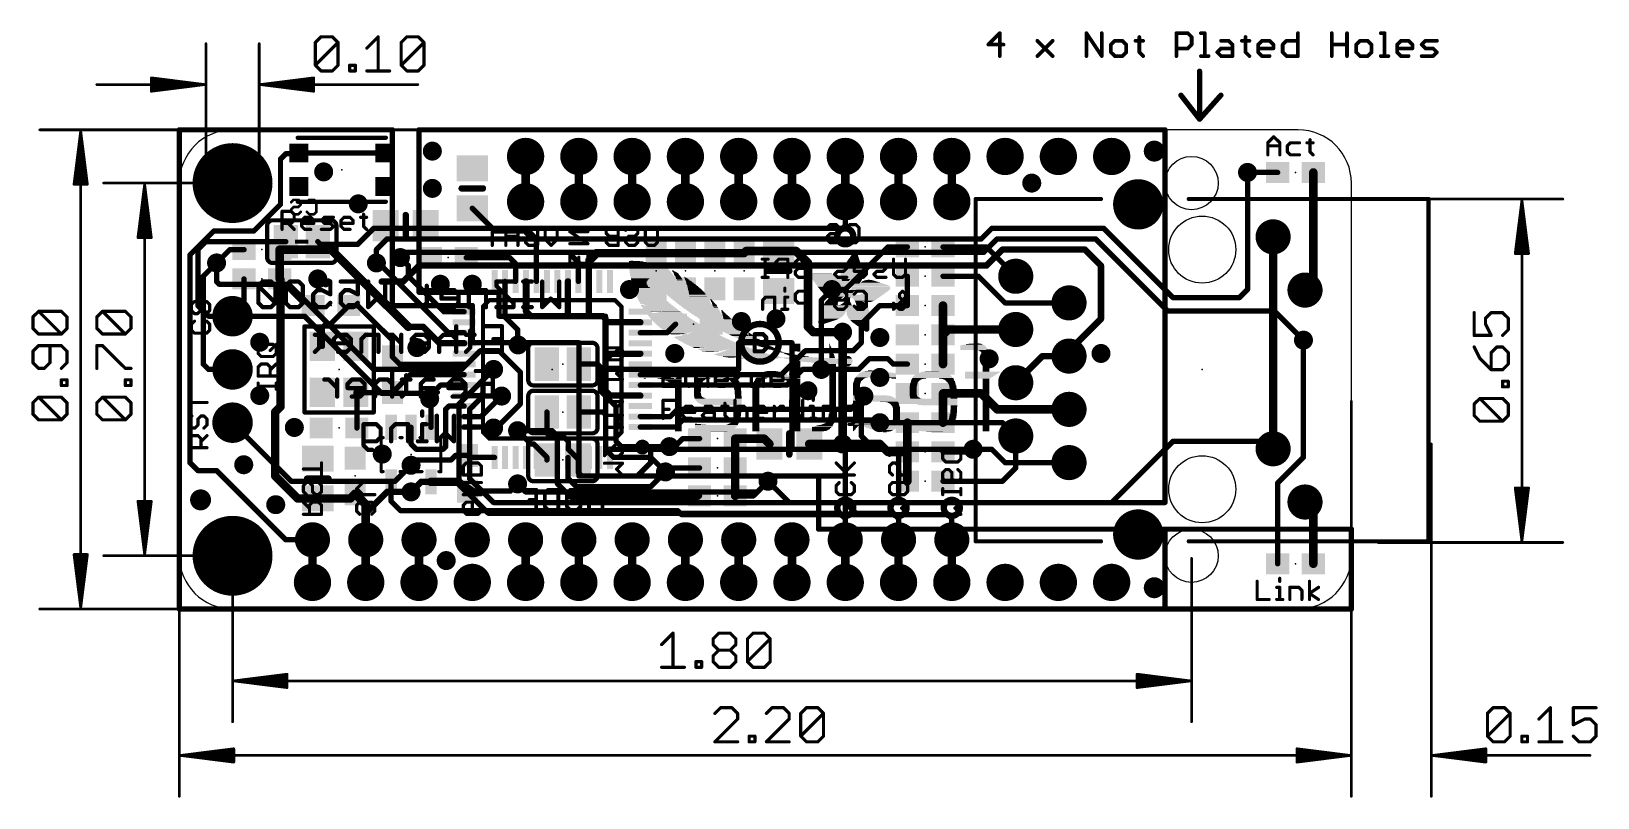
# Model space of a CAD drawing. Extents: x -7.1 to 67.6, y -9 to 27.6.
import ezdxf

# ---------------------------------------------------------------- set-up
doc = ezdxf.new("R2010")
doc.units = 0
for name, color, linetype in [('1', 12, 'CONTINUOUS'), ('16', 132, 'CONTINUOUS'), ('17', 110, 'CONTINUOUS'), ('18', 110, 'CONTINUOUS'), ('20', 4, 'CONTINUOUS'), ('21', 40, 'CONTINUOUS'), ('22', 6, 'CONTINUOUS'), ('23', 53, 'CONTINUOUS'), ('24', 53, 'CONTINUOUS'), ('47', 253, 'CONTINUOUS')]:
    doc.layers.add(name, color=color, linetype=linetype)

# ---------------------------------------------------------------- blocks, each defined once
blk = doc.blocks.new('RECT')
blk.add_solid([(-0.5, -0.5), (0.5, -0.5), (-0.5, 0.5), (0.5, 0.5)])
blk = doc.blocks.new('PIE')
at = {"const_width": 0.5}
blk.add_lwpolyline([(0, -0.25, 1), (0, 0.25, 1), (0, -0.25)], format="xyb", dxfattribs=at)
blk = doc.blocks.new('ROUNDP')
at = {"const_width": 0.5}
blk.add_lwpolyline([(0, -0.25, 1), (0, 0.25, 1), (0, -0.25)], format="xyb", dxfattribs=at)
blk = doc.blocks.new('ROUNDV')
at = {"const_width": 0.5}
blk.add_lwpolyline([(0, -0.25, 1), (0, 0.25, 1), (0, -0.25)], format="xyb", dxfattribs=at)

msp = doc.modelspace()

# ---------------------------------------------------------------- linework, layer by layer
at = {"layer": '1'}
for points, const_width in [([(0, 0), (0, 22.86)], 0.254), ([(0, 22.86), (10.16, 22.86)], 0.254), ([(10.16, 22.86), (10.16, 14.478)], 0.254), ([(11.43, 22.86), (11.43, 15.113)], 0.254), ([(46.99, 22.86), (11.43, 22.86)], 0.254), ([(46.99, 5.08), (46.99, 22.86)], 0.254), ([(4.826, 21.463), (5.08, 21.717)], 0.254), ([(5.08, 21.717), (5.659, 21.717)], 0.254), ([(5.659, 21.717), (5.697, 21.755)], 0.254), ([(5.697, 21.755), (9.797, 21.755)], 0.254), ([(16.51, 21.59), (16.51, 19.431)], 0.4064), ([(19.05, 21.59), (19.05, 19.431)], 0.4064), ([(21.59, 21.59), (21.59, 19.431)], 0.4064), ([(24.13, 21.59), (24.13, 19.431)], 0.4064), ([(26.67, 21.59), (26.67, 19.431)], 0.4064), ([(29.21, 21.59), (29.21, 19.431)], 0.4064), ([(31.75, 21.59), (31.75, 19.431)], 0.4064), ([(34.29, 21.59), (34.29, 19.939)], 0.4064), ([(36.83, 21.59), (36.83, 19.431)], 0.4064), ([(4.826, 19.304), (4.826, 21.463)], 0.254), ([(50.927, 20.828), (52.363, 20.828)], 0.254), ([(54.063, 20.828), (54.063, 15.61)], 0.4064), ([(3.556, 18.034), (4.826, 19.304)], 0.254), ([(34.29, 19.939), (34.29, 19.431)], 0.4064), ([(15.052, 18.034), (13.97, 19.116)], 0.254), ([(0.508, 16.891), (1.651, 18.034)], 0.254), ([(1.651, 18.034), (3.556, 18.034)], 0.254), ([(16.637, 18.034), (15.052, 18.034)], 0.254), ([(17.03, 17.641), (16.637, 18.034)], 0.254), ([(52.148, 17.755), (52.148, 7.645)], 0.4064), ([(2.413, 17.145), (1.778, 16.51)], 0.254), ([(3.087, 17.145), (2.413, 17.145)], 0.254), ([(7.239, 17.145), (4.787, 17.145)], 0.4064), ([(4.787, 15.748), (4.787, 17.145)], 0.4064), ([(7.239, 17.145), (10.922, 13.462)], 0.4064), ([(17.03, 15.63), (17.03, 17.641)], 0.254), ([(19.9, 16.979), (19.558, 16.637)], 0.4064), ([(22.733, 16.979), (19.9, 16.979)], 0.4064), ([(22.733, 16.979), (24.13, 16.979)], 0.4064), ([(24.13, 16.979), (25.527, 16.979)], 0.4064), ([(25.527, 16.979), (26.924, 16.979)], 0.4064), ([(26.924, 16.979), (27.024, 17.079)], 0.4064), ([(27.024, 17.079), (28.575, 17.079)], 0.4064), ([(29.403, 17.079), (28.575, 17.079)], 0.4064), ([(29.972, 16.51), (29.403, 17.079)], 0.4064), ([(31.75, 15.24), (33.782, 17.272)], 0.254), ([(33.782, 17.272), (34.71, 17.272)], 0.254), ([(38.481, 17.272), (36.41, 17.272)], 0.254), ([(39.878, 15.875), (38.481, 17.272)], 0.254), ([(0.508, 6.985), (0.508, 16.891)], 0.254), ([(1.143, 15.875), (1.778, 16.51)], 0.254), ([(1.778, 16.51), (2.032, 16.764)], 0.254), ([(9.525, 16.51), (9.398, 16.51)], 0.254), ([(9.4996, 16.51), (9.398, 16.51)], 0.254), ([(12.8296, 13.18), (9.4996, 16.51)], 0.254), ([(10.922, 16.383), (10.541, 16.764)], 0.254), ([(10.922, 15.875), (10.922, 16.383)], 0.254), ([(15.748, 16.764), (13.677, 16.764)], 0.254), ([(16.03, 16.482), (15.748, 16.764)], 0.254), ([(16.03, 15.63), (16.03, 16.482)], 0.254), ([(19.03, 16.53), (18.669, 16.891)], 0.254), ([(19.03, 15.63), (19.03, 16.53)], 0.254), ([(19.53, 16.609), (19.558, 16.637)], 0.3048), ([(19.53, 15.63), (19.53, 16.609)], 0.3048), ([(29.972, 13.462), (29.972, 16.51)], 0.4064), ([(1.143, 11.684), (1.143, 15.875)], 0.254), ([(3.087, 15.748), (3.087, 14.517)], 0.254), ([(4.826, 15.709), (4.787, 15.748)], 0.4064), ([(4.826, 9.652), (4.826, 15.709)], 0.4064), ([(12.617, 14.18), (10.922, 15.875)], 0.254), ([(15.53, 15.63), (15.53, 13.934)], 0.254), ([(16.53, 15.63), (16.53, 14.204)], 0.3048), ([(18.53, 15.63), (18.53, 13.982)], 0.3048), ([(19.53, 15.63), (19.53, 13.998)], 0.3048), ([(34.71, 14.478), (34.71, 15.875)], 0.254), ([(38.1, 15.875), (36.41, 15.875)], 0.254), ([(39.37, 14.605), (38.1, 15.875)], 0.254), ([(54.063, 15.61), (53.668, 15.215)], 0.4064), ([(11.43, 15.113), (15.24, 15.113)], 0.254), ([(15.24, 15.113), (15.24, 13.97)], 0.254), ([(31.75, 15.24), (31.115, 15.24)], 0.254), ([(3.087, 14.517), (2.54, 13.97)], 0.254), ([(7.2, 13.589), (8.089, 14.478)], 0.254), ([(8.509, 14.478), (8.089, 14.478)], 0.254), ([(10.16, 12.827), (8.509, 14.478)], 0.254), ([(10.16, 14.478), (13.97, 14.478)], 0.254), ([(13.58, 14.18), (12.617, 14.18)], 0.254), ([(13.97, 14.478), (13.97, 12.7)], 0.254), ([(16.53, 14.204), (16.764, 13.97)], 0.3048), ([(32.512, 13.589), (33.401, 14.478)], 0.254), ([(33.401, 14.478), (34.71, 14.478)], 0.254), ([(36.41, 14.478), (36.41, 13.081)], 0.4064), ([(39.37, 14.605), (42.418, 14.605)], 0.254), ([(6.82, 13.424), (6.985, 13.589)], 0.254), ([(6.82, 12.53), (6.82, 13.424)], 0.254), ([(6.985, 13.589), (7.2, 13.589)], 0.254), ([(11.6332, 13.462), (10.922, 13.462)], 0.3048), ([(12.4152, 12.68), (11.6332, 13.462)], 0.3048), ([(15.24, 13.97), (20.32, 13.97)], 0.254), ([(15.53, 13.934), (16.129, 13.335)], 0.254), ([(16.129, 13.335), (16.129, 12.6238)], 0.254), ([(16.764, 13.97), (18.542, 13.97)], 0.3048), ([(18.53, 13.982), (18.542, 13.97)], 0.3048), ([(18.542, 13.97), (19.558, 13.97)], 0.3048), ([(19.53, 13.998), (19.558, 13.97)], 0.3048), ([(19.558, 13.97), (20.193, 13.97)], 0.3048), ([(20.193, 13.97), (20.32, 13.843)], 0.3048), ([(20.32, 13.843), (20.32, 13.716)], 0.3048), ([(20.32, 13.716), (20.32, 12.192)], 0.3048), ([(20.356, 13.68), (20.32, 13.716)], 0.3048), ([(20.32, 13.97), (20.32, 7.62)], 0.254), ([(21.98, 13.68), (20.356, 13.68)], 0.3048), ([(23.252, 13.18), (23.661, 13.589)], 0.254), ([(29.972, 13.462), (30.226, 13.208)], 0.4064), ([(32.512, 12.7), (32.512, 13.589)], 0.254), ([(36.41, 13.081), (36.664, 13.335)], 0.4064), ([(36.664, 13.335), (39.878, 13.335)], 0.4064), ([(10.16, 12.026), (10.16, 12.827)], 0.254), ([(13.58, 12.68), (12.4152, 12.68)], 0.3048), ([(13.58, 13.18), (12.8296, 13.18)], 0.254), ([(13.97, 12.7), (19.05, 12.7)], 0.254), ([(16.129, 12.6238), (16.1544, 12.5984)], 0.254), ([(19.05, 12.7), (19.05, 6.35)], 0.254), ([(21.98, 13.18), (23.252, 13.18)], 0.254), ([(30.226, 13.208), (31.623, 13.208)], 0.4064), ([(32.131, 12.319), (32.512, 12.7)], 0.254), ([(36.41, 13.081), (36.41, 11.684)], 0.4064), ([(53.594, 12.827), (53.594, 7.239)], 0.254), ([(10.506, 11.68), (10.16, 12.026)], 0.254), ([(20.32, 12.192), (20.32, 10.414)], 0.3048), ([(20.332, 12.18), (20.32, 12.192)], 0.3048), ([(21.98, 12.18), (20.332, 12.18)], 0.3048), ([(28.706, 11.18), (29.845, 12.319)], 0.254), ([(29.845, 12.319), (32.131, 12.319)], 0.254), ([(32.385, 11.43), (32.893, 11.938)], 0.254), ([(32.893, 11.938), (33.782, 11.938)], 0.254), ([(33.782, 11.938), (34.036, 11.684)], 0.254), ([(1.397, 11.43), (1.143, 11.684)], 0.254), ([(2.54, 11.43), (1.397, 11.43)], 0.254), ([(11.014, 11.18), (10.16, 10.326)], 0.254), ([(13.58, 11.68), (10.506, 11.68)], 0.254), ([(13.58, 11.18), (11.014, 11.18)], 0.254), ([(14.478, 10.922), (14.986, 11.43)], 0.254), ([(21.98, 11.18), (28.706, 11.18)], 0.254), ([(28.968, 10.68), (29.718, 11.43)], 0.254), ([(29.718, 11.43), (30.607, 11.43)], 0.254), ([(30.607, 11.43), (32.385, 11.43)], 0.254), ([(34.036, 11.684), (34.71, 11.684)], 0.254), ([(8.47, 10.28), (8.42, 10.33)], 0.254), ([(8.42, 10.33), (8.42, 10.198)], 0.254), ([(12.458, 10.68), (11.938, 10.16)], 0.254), ([(13.58, 10.68), (12.458, 10.68)], 0.254), ([(14.478, 10.287), (14.478, 10.922)], 0.254), ([(20.32, 10.414), (20.554, 10.18)], 0.3048), ([(21.98, 10.68), (28.968, 10.68)], 0.254), ([(36.41, 8.89), (36.41, 10.287)], 0.4064), ([(38.227, 10.287), (36.41, 10.287)], 0.4064), ([(38.227, 10.287), (38.989, 9.525)], 0.4064), ([(4.572, 9.398), (4.826, 9.652)], 0.4064), ([(8.42, 10.198), (8.548, 10.326)], 0.254), ([(8.47, 8.636), (8.47, 10.28)], 0.254), ([(10.16, 10.326), (8.548, 10.326)], 0.254), ([(11.938, 10.16), (11.938, 10.033)], 0.254), ([(11.999, 9.972), (11.938, 10.033)], 0.254), ([(11.999, 8.666), (11.999, 9.972)], 0.254), ([(12.855, 9.68), (12.7, 9.525)], 0.254), ([(13.58, 9.68), (12.855, 9.68)], 0.254), ([(13.58, 10.18), (14.371, 10.18)], 0.254), ([(14.371, 10.18), (14.478, 10.287)], 0.254), ([(14.732, 9.525), (15.367, 10.16)], 0.254), ([(21.98, 10.18), (20.554, 10.18)], 0.3048), ([(32.004, 9.525), (32.639, 10.16)], 0.254), ([(38.989, 9.525), (42.418, 9.525)], 0.4064), ([(4.572, 6.35), (4.572, 9.398)], 0.4064), ([(12.7, 9.525), (12.7, 7.747)], 0.254), ([(13.58, 9.18), (14.387, 9.18)], 0.254), ([(14.387, 9.18), (14.732, 9.525)], 0.254), ([(21.98, 9.18), (23.404, 9.18)], 0.254), ([(23.404, 9.18), (23.749, 9.525)], 0.254), ([(23.666, 8.68), (24.003, 9.017)], 0.254), ([(23.749, 9.525), (32.004, 9.525)], 0.254), ([(24.003, 9.017), (33.274, 9.017)], 0.254), ([(33.274, 9.017), (33.401, 8.89)], 0.254), ([(34.71, 7.493), (34.71, 8.89)], 0.4064), ([(11.049, 7.874), (11.049, 8.666)], 0.254), ([(13.58, 8.68), (14.942, 8.68)], 0.254), ([(14.942, 8.68), (14.986, 8.636)], 0.254), ([(16.129, 8.509), (17.78, 8.509)], 0.254), ([(17.78, 8.509), (17.907, 8.382)], 0.254), ([(18.03, 8.259), (17.907, 8.382)], 0.254), ([(18.03, 7.23), (18.03, 8.259)], 0.254), ([(21.98, 8.68), (23.666, 8.68)], 0.254), ([(23.622, 7.747), (24.003, 8.128)], 0.254), ([(24.003, 8.128), (24.804, 8.128)], 0.254), ([(26.504, 6.731), (26.504, 8.128)], 0.4064), ([(26.504, 8.128), (27.879, 8.128)], 0.4064), ([(27.879, 8.128), (28.133, 7.874)], 0.4064), ([(39.878, 6.731), (39.878, 8.255)], 0.254), ([(11.303, 7.62), (11.049, 7.874)], 0.254), ([(12.573, 7.62), (11.303, 7.62)], 0.254), ([(12.7, 7.747), (12.573, 7.62)], 0.254), ([(20.32, 7.62), (31.75, 7.62)], 0.254), ([(22.479, 7.62), (22.606, 7.747)], 0.254), ([(22.479, 6.985), (22.479, 7.62)], 0.254), ([(22.606, 7.747), (23.368, 7.747)], 0.254), ([(23.368, 7.747), (23.622, 7.747)], 0.254), ([(31.623, 7.874), (30.033, 7.874)], 0.4064), ([(33.401, 7.874), (31.623, 7.874)], 0.4064), ([(31.75, 7.62), (31.75, 5.08)], 0.254), ([(33.401, 7.874), (33.782, 7.493)], 0.4064), ([(33.782, 7.493), (34.71, 7.493)], 0.4064), ([(34.71, 6.096), (34.71, 7.493)], 0.4064), ([(36.41, 7.493), (37.719, 7.493)], 0.254), ([(37.719, 7.493), (37.846, 7.62)], 0.254), ([(44.45, 5.08), (47.371, 8.001)], 0.254), ([(47.371, 8.001), (51.792, 8.001)], 0.254), ([(51.792, 8.001), (52.148, 7.645)], 0.254), ([(0.889, 6.604), (0.508, 6.985)], 0.254), ([(1.778, 6.604), (0.889, 6.604)], 0.254), ([(5.08, 3.302), (1.778, 6.604)], 0.254), ([(11.303, 7.112), (11.049, 6.858)], 0.254), ([(12.954, 7.112), (11.303, 7.112)], 0.254), ([(13.169, 7.327), (12.954, 7.112)], 0.254), ([(13.7414, 7.327), (13.169, 7.327)], 0.254), ([(13.8384, 7.23), (13.7414, 7.327)], 0.254), ([(15.03, 7.23), (13.8384, 7.23)], 0.254), ([(18.03, 7.23), (18.03, 5.973)], 0.254), ([(18.53, 7.23), (18.53, 6.235)], 0.254), ([(19.03, 7.23), (19.03, 6.497)], 0.254), ([(21.844, 6.35), (22.479, 6.985)], 0.254), ([(23.1775, 6.5405), (23.368, 6.731)], 0.254), ([(23.368, 6.731), (24.804, 6.731)], 0.254), ([(26.504, 5.3975), (26.504, 6.731)], 0.4064), ([(39.243, 6.096), (39.878, 6.731)], 0.254), ([(53.594, 7.239), (52.363, 6.008)], 0.254), ([(5.649, 5.273), (4.572, 6.35)], 0.4064), ([(10.099, 6.066), (10.099, 5.141)], 0.254), ([(11.527, 6.066), (11.049, 5.588)], 0.3048), ([(11.999, 6.066), (11.527, 6.066)], 0.3048), ([(11.999, 6.066), (13.3024, 6.066)], 0.4064), ([(13.3024, 6.066), (13.7414, 5.627)], 0.4064), ([(15.787, 5.627), (16.129, 5.969)], 0.254), ([(18.03, 5.973), (18.542, 5.461)], 0.254), ([(18.53, 6.235), (18.923, 5.842)], 0.254), ([(19.03, 6.497), (19.177, 6.35)], 0.254), ([(19.05, 6.35), (30.48, 6.35)], 0.254), ([(19.177, 6.35), (21.717, 6.35)], 0.254), ([(21.717, 6.35), (21.844, 6.35)], 0.254), ([(22.479, 5.842), (23.1775, 6.5405)], 0.254), ([(27.3685, 5.3975), (28.067, 6.096)], 0.254), ([(29.083, 5.08), (28.067, 6.096)], 0.254), ([(30.48, 6.35), (30.48, 3.81)], 0.254), ([(39.243, 6.096), (36.41, 6.096)], 0.254), ([(52.363, 6.008), (52.363, 2.159)], 0.254), ([(5.649, 5.273), (6.604, 5.273)], 0.4064), ([(8.155, 5.273), (6.604, 5.273)], 0.4064), ([(8.382, 5.5), (8.155, 5.273)], 0.4064), ([(8.89, 4.992), (8.382, 5.5)], 0.4064), ([(10.099, 5.141), (10.287, 4.953)], 0.254), ([(13.7414, 5.627), (15.787, 5.627)], 0.254), ([(18.542, 5.461), (18.669, 5.334)], 0.254), ([(18.669, 5.334), (21.717, 5.334)], 0.254), ([(18.923, 5.842), (19.05, 5.842)], 0.254), ([(19.05, 5.842), (21.717, 5.842)], 0.254), ([(21.717, 5.842), (22.479, 5.842)], 0.254), ([(21.717, 5.334), (24.7405, 5.334)], 0.254), ([(24.7405, 5.334), (24.804, 5.3975)], 0.254), ([(26.504, 5.3975), (27.3685, 5.3975)], 0.254), ([(54.063, 4.71), (53.668, 5.105)], 0.4064), ([(8.89, 3.302), (8.89, 4.992)], 0.4064), ([(10.541, 4.699), (10.287, 4.953)], 0.254), ([(12.954, 4.699), (10.541, 4.699)], 0.254), ([(12.954, 4.699), (23.749, 4.699)], 0.254), ([(23.749, 4.699), (23.9395, 4.5085)], 0.254), ([(23.9395, 4.5085), (36.6395, 4.5085)], 0.254), ([(29.083, 5.08), (44.45, 5.08)], 0.254), ([(31.75, 5.08), (46.99, 5.08)], 0.254), ([(36.6395, 4.5085), (36.83, 4.318)], 0.254), ([(54.063, 2.159), (54.063, 4.71)], 0.4064), ([(30.48, 3.81), (46.99, 3.81)], 0.254), ([(36.83, 4.318), (36.83, 3.302)], 0.254), ([(46.99, 3.81), (46.99, 0)], 0.254), ([(6.35, 3.302), (5.08, 3.302)], 0.254), ([(6.35, 1.27), (6.35, 3.302)], 0.4064), ([(8.89, 1.27), (8.89, 3.302)], 0.4064), ([(11.43, 1.27), (11.43, 3.302)], 0.4064), ([(16.51, 1.27), (16.51, 3.302)], 0.4064), ([(19.05, 1.27), (19.05, 3.302)], 0.4064), ([(21.59, 1.27), (21.59, 3.302)], 0.4064), ([(24.13, 1.27), (24.13, 3.302)], 0.4064), ([(26.67, 1.27), (26.67, 3.302)], 0.4064), ([(29.21, 1.27), (29.21, 3.302)], 0.4064), ([(31.75, 1.27), (31.75, 3.302)], 0.4064), ([(34.29, 1.27), (34.29, 3.302)], 0.4064), ([(36.83, 1.27), (36.83, 3.302)], 0.4064), ([(46.99, 0), (0, 0)], 0.254)]:
    msp.add_lwpolyline(points, dxfattribs=dict(at, const_width=const_width))
for points, const_width in [([(0.0635, 22.86, 1), (-0.0635, 22.86)], 0.127), ([(0, 22.9235, 1), (0, 22.7965)], 0.127), ([(10.2235, 22.86, 1), (10.0965, 22.86)], 0.127), ([(10.16, 22.7965, 1), (10.16, 22.9235)], 0.127), ([(11.4935, 22.86, 1), (11.3665, 22.86)], 0.127), ([(11.43, 22.9235, 1), (11.43, 22.7965)], 0.127), ([(47.0535, 22.86, 1), (46.9265, 22.86)], 0.127), ([(46.99, 22.7965, 1), (46.99, 22.9235)], 0.127), ([(5.08, 21.7805, 1), (5.08, 21.6535)], 0.127), ([(5.1249, 21.6721, 1), (5.0351, 21.7619)], 0.127), ([(5.6141, 21.7619, 1), (5.7039, 21.6721)], 0.127), ([(5.697, 21.8185, 1), (5.697, 21.6915)], 0.127), ([(5.7419, 21.7101, 1), (5.6521, 21.7999)], 0.127), ([(5.659, 21.6535, 1), (5.659, 21.7805)], 0.127), ([(9.797, 21.6915, 1), (9.797, 21.8185)], 0.127), ([(16.6116, 21.59, 1), (16.4084, 21.59)], 0.2032), ([(19.1516, 21.59, 1), (18.9484, 21.59)], 0.2032), ([(21.6916, 21.59, 1), (21.4884, 21.59)], 0.2032), ([(24.2316, 21.59, 1), (24.0284, 21.59)], 0.2032), ([(26.7716, 21.59, 1), (26.5684, 21.59)], 0.2032), ([(29.3116, 21.59, 1), (29.1084, 21.59)], 0.2032), ([(31.8516, 21.59, 1), (31.6484, 21.59)], 0.2032), ([(34.3916, 21.59, 1), (34.1884, 21.59)], 0.2032), ([(36.9316, 21.59, 1), (36.7284, 21.59)], 0.2032), ([(4.8895, 21.463, 1), (4.7625, 21.463)], 0.127), ([(4.7811, 21.5079, 1), (4.8709, 21.4181)], 0.127), ([(50.927, 20.8915, 1), (50.927, 20.7645)], 0.127), ([(52.363, 20.7645, 1), (52.363, 20.8915)], 0.127), ([(54.1646, 20.828, 1), (53.9614, 20.828)], 0.2032), ([(4.8709, 19.2591, 1), (4.7811, 19.3489)], 0.127), ([(16.4084, 19.431, 1), (16.6116, 19.431)], 0.2032), ([(18.9484, 19.431, 1), (19.1516, 19.431)], 0.2032), ([(21.4884, 19.431, 1), (21.6916, 19.431)], 0.2032), ([(24.0284, 19.431, 1), (24.2316, 19.431)], 0.2032), ([(26.5684, 19.431, 1), (26.7716, 19.431)], 0.2032), ([(29.1084, 19.431, 1), (29.3116, 19.431)], 0.2032), ([(31.6484, 19.431, 1), (31.8516, 19.431)], 0.2032), ([(34.3916, 19.939, 1), (34.1884, 19.939)], 0.2032), ([(34.1884, 19.939, 1), (34.3916, 19.939)], 0.2032), ([(34.1884, 19.431, 1), (34.3916, 19.431)], 0.2032), ([(36.7284, 19.431, 1), (36.9316, 19.431)], 0.2032), ([(4.7625, 19.304, 1), (4.8895, 19.304)], 0.127), ([(14.0149, 19.1609, 1), (13.9251, 19.0711)], 0.127), ([(1.651, 18.0975, 1), (1.651, 17.9705)], 0.127), ([(1.6959, 17.9891, 1), (1.6061, 18.0789)], 0.127), ([(3.5111, 18.0789, 1), (3.6009, 17.9891)], 0.127), ([(3.556, 17.9705, 1), (3.556, 18.0975)], 0.127), ([(15.052, 18.0975, 1), (15.052, 17.9705)], 0.127), ([(15.0071, 17.9891, 1), (15.0969, 18.0789)], 0.127), ([(16.6819, 18.0789, 1), (16.5921, 17.9891)], 0.127), ([(16.637, 17.9705, 1), (16.637, 18.0975)], 0.127), ([(52.2496, 17.755, 1), (52.0464, 17.755)], 0.2032), ([(2.413, 17.2085, 1), (2.413, 17.0815)], 0.127), ([(2.4579, 17.1001, 1), (2.3681, 17.1899)], 0.127), ([(3.087, 17.0815, 1), (3.087, 17.2085)], 0.127), ([(4.787, 17.2466, 1), (4.787, 17.0434)], 0.2032), ([(4.8886, 17.145, 1), (4.6854, 17.145)], 0.2032), ([(7.3108, 17.2168, 1), (7.1672, 17.0732)], 0.2032), ([(7.239, 17.0434, 1), (7.239, 17.2466)], 0.2032), ([(17.0935, 17.641, 1), (16.9665, 17.641)], 0.127), ([(16.9851, 17.5961, 1), (17.0749, 17.6859)], 0.127), ([(19.9, 17.0806, 1), (19.9, 16.8774)], 0.2032), ([(19.9718, 16.9072, 1), (19.8282, 17.0508)], 0.2032), ([(22.733, 17.0806, 1), (22.733, 16.8774)], 0.2032), ([(22.733, 16.8774, 1), (22.733, 17.0806)], 0.2032), ([(24.13, 17.0806, 1), (24.13, 16.8774)], 0.2032), ([(24.13, 16.8774, 1), (24.13, 17.0806)], 0.2032), ([(25.527, 17.0806, 1), (25.527, 16.8774)], 0.2032), ([(25.527, 16.8774, 1), (25.527, 17.0806)], 0.2032), ([(27.024, 17.1806, 1), (27.024, 16.9774)], 0.2032), ([(26.924, 16.8774, 1), (26.924, 17.0806)], 0.2032), ([(27.0958, 17.0072, 1), (26.9522, 17.1508)], 0.2032), ([(28.575, 17.1806, 1), (28.575, 16.9774)], 0.2032), ([(28.575, 16.9774, 1), (28.575, 17.1806)], 0.2032), ([(29.4748, 17.1508, 1), (29.3312, 17.0072)], 0.2032), ([(29.403, 16.9774, 1), (29.403, 17.1806)], 0.2032), ([(33.782, 17.3355, 1), (33.782, 17.2085)], 0.127), ([(33.8269, 17.2271, 1), (33.7371, 17.3169)], 0.127), ([(34.71, 17.2085, 1), (34.71, 17.3355)], 0.127), ([(36.41, 17.3355, 1), (36.41, 17.2085)], 0.127), ([(38.5259, 17.3169, 1), (38.4361, 17.2271)], 0.127), ([(38.481, 17.2085, 1), (38.481, 17.3355)], 0.127), ([(0.5715, 16.891, 1), (0.4445, 16.891)], 0.127), ([(0.4631, 16.9359, 1), (0.5529, 16.8461)], 0.127), ([(1.7331, 16.5549, 1), (1.8229, 16.4651)], 0.127), ([(1.7331, 16.5549, 1), (1.8229, 16.4651)], 0.127), ([(1.8229, 16.4651, 1), (1.7331, 16.5549)], 0.127), ([(2.0769, 16.7191, 1), (1.9871, 16.8089)], 0.127), ([(9.398, 16.5735, 1), (9.398, 16.4465)], 0.127), ([(9.398, 16.5735, 1), (9.398, 16.4465)], 0.127), ([(9.5445, 16.5549, 1), (9.4547, 16.4651)], 0.127), ([(9.4996, 16.4465, 1), (9.4996, 16.5735)], 0.127), ([(9.525, 16.4465, 1), (9.525, 16.5735)], 0.127), ([(10.5859, 16.8089, 1), (10.4961, 16.7191)], 0.127), ([(10.9855, 16.383, 1), (10.8585, 16.383)], 0.127), ([(10.8771, 16.3381, 1), (10.9669, 16.4279)], 0.127), ([(13.677, 16.8275, 1), (13.677, 16.7005)], 0.127), ([(15.7929, 16.8089, 1), (15.7031, 16.7191)], 0.127), ([(15.748, 16.7005, 1), (15.748, 16.8275)], 0.127), ([(16.0935, 16.482, 1), (15.9665, 16.482)], 0.127), ([(15.9851, 16.4371, 1), (16.0749, 16.5269)], 0.127), ([(18.7139, 16.9359, 1), (18.6241, 16.8461)], 0.127), ([(19.0935, 16.53, 1), (18.9665, 16.53)], 0.127), ([(18.9851, 16.4851, 1), (19.0749, 16.5749)], 0.127), ([(19.4862, 16.7088, 1), (19.6298, 16.5652)], 0.2032), ([(19.6062, 16.609, 1), (19.4538, 16.609)], 0.1524), ([(19.4761, 16.6629, 1), (19.5839, 16.5551)], 0.1524), ([(19.6119, 16.5831, 1), (19.5041, 16.6909)], 0.1524), ([(26.8522, 17.0508, 1), (26.9958, 16.9072)], 0.2032), ([(30.0736, 16.51, 1), (29.8704, 16.51)], 0.2032), ([(29.9002, 16.4382, 1), (30.0438, 16.5818)], 0.2032), ([(1.2065, 15.875, 1), (1.0795, 15.875)], 0.127), ([(1.0981, 15.9199, 1), (1.1879, 15.8301)], 0.127), ([(3.1505, 15.748, 1), (3.0235, 15.748)], 0.127), ([(4.6854, 15.748, 1), (4.8886, 15.748)], 0.2032), ([(4.8588, 15.8198, 1), (4.7152, 15.6762)], 0.2032), ([(4.9276, 15.709, 1), (4.7244, 15.709)], 0.2032), ([(4.7542, 15.6372, 1), (4.8978, 15.7808)], 0.2032), ([(10.9669, 15.9199, 1), (10.8771, 15.8301)], 0.127), ([(10.8585, 15.875, 1), (10.9855, 15.875)], 0.127), ([(15.5935, 15.63, 1), (15.4665, 15.63)], 0.127), ([(15.9665, 15.63, 1), (16.0935, 15.63)], 0.127), ([(16.6062, 15.63, 1), (16.4538, 15.63)], 0.1524), ([(16.9665, 15.63, 1), (17.0935, 15.63)], 0.127), ([(18.6062, 15.63, 1), (18.4538, 15.63)], 0.1524), ([(18.9665, 15.63, 1), (19.0935, 15.63)], 0.127), ([(19.6062, 15.63, 1), (19.4538, 15.63)], 0.1524), ([(19.4538, 15.63, 1), (19.6062, 15.63)], 0.1524), ([(34.7735, 15.875, 1), (34.6465, 15.875)], 0.127), ([(36.41, 15.9385, 1), (36.41, 15.8115)], 0.127), ([(38.1449, 15.9199, 1), (38.0551, 15.8301)], 0.127), ([(38.1, 15.8115, 1), (38.1, 15.9385)], 0.127), ([(39.8331, 15.8301, 1), (39.9229, 15.9199)], 0.127), ([(53.9614, 15.61, 1), (54.1646, 15.61)], 0.2032), ([(54.1348, 15.5382, 1), (53.9912, 15.6818)], 0.2032), ([(11.43, 15.1765, 1), (11.43, 15.0495)], 0.127), ([(11.3665, 15.113, 1), (11.4935, 15.113)], 0.127), ([(15.3035, 15.113, 1), (15.1765, 15.113)], 0.127), ([(15.24, 15.0495, 1), (15.24, 15.1765)], 0.127), ([(31.115, 15.3035, 1), (31.115, 15.1765)], 0.127), ([(31.7051, 15.2849, 1), (31.7949, 15.1951)], 0.127), ([(31.75, 15.1765, 1), (31.75, 15.3035)], 0.127), ([(53.5962, 15.2868, 1), (53.7398, 15.1432)], 0.2032), ([(3.0235, 14.517, 1), (3.1505, 14.517)], 0.127), ([(3.1319, 14.4721, 1), (3.0421, 14.5619)], 0.127), ([(8.089, 14.5415, 1), (8.089, 14.4145)], 0.127), ([(8.1339, 14.4331, 1), (8.0441, 14.5229)], 0.127), ([(8.5539, 14.5229, 1), (8.4641, 14.4331)], 0.127), ([(8.509, 14.4145, 1), (8.509, 14.5415)], 0.127), ([(10.16, 14.5415, 1), (10.16, 14.4145)], 0.127), ([(10.0965, 14.478, 1), (10.2235, 14.478)], 0.127), ([(12.617, 14.2435, 1), (12.617, 14.1165)], 0.127), ([(12.5721, 14.1351, 1), (12.6619, 14.2249)], 0.127), ([(13.58, 14.1165, 1), (13.58, 14.2435)], 0.127), ([(14.0335, 14.478, 1), (13.9065, 14.478)], 0.127), ([(13.97, 14.4145, 1), (13.97, 14.5415)], 0.127), ([(16.5839, 14.2579, 1), (16.4761, 14.1501)], 0.1524), ([(16.4538, 14.204, 1), (16.6062, 14.204)], 0.1524), ([(33.401, 14.5415, 1), (33.401, 14.4145)], 0.127), ([(33.4459, 14.4331, 1), (33.3561, 14.5229)], 0.127), ([(34.6465, 14.478, 1), (34.7735, 14.478)], 0.127), ([(34.71, 14.4145, 1), (34.71, 14.5415)], 0.127), ([(36.5116, 14.478, 1), (36.3084, 14.478)], 0.2032), ([(39.37, 14.6685, 1), (39.37, 14.5415)], 0.127), ([(39.3251, 14.5601, 1), (39.4149, 14.6499)], 0.127), ([(42.418, 14.5415, 1), (42.418, 14.6685)], 0.127), ([(2.4951, 14.0149, 1), (2.5849, 13.9251)], 0.127), ([(6.8835, 13.424, 1), (6.7565, 13.424)], 0.127), ([(6.7751, 13.4689, 1), (6.8649, 13.3791)], 0.127), ([(6.985, 13.6525, 1), (6.985, 13.5255)], 0.127), ([(7.0299, 13.5441, 1), (6.9401, 13.6339)], 0.127), ([(7.1551, 13.6339, 1), (7.2449, 13.5441)], 0.127), ([(7.2, 13.5255, 1), (7.2, 13.6525)], 0.127), ([(10.8502, 13.3902, 1), (10.9938, 13.5338)], 0.2032), ([(10.922, 13.5382, 1), (10.922, 13.3858)], 0.1524), ([(11.6871, 13.5159, 1), (11.5793, 13.4081)], 0.1524), ([(11.6332, 13.3858, 1), (11.6332, 13.5382)], 0.1524), ([(15.24, 14.0335, 1), (15.24, 13.9065)], 0.127), ([(15.1765, 13.97, 1), (15.3035, 13.97)], 0.127), ([(15.5749, 13.9789, 1), (15.4851, 13.8891)], 0.127), ([(15.4665, 13.934, 1), (15.5935, 13.934)], 0.127), ([(16.1925, 13.335, 1), (16.0655, 13.335)], 0.127), ([(16.0841, 13.2901, 1), (16.1739, 13.3799)], 0.127), ([(16.764, 14.0462, 1), (16.764, 13.8938)], 0.1524), ([(16.7101, 13.9161, 1), (16.8179, 14.0239)], 0.1524), ([(18.5839, 14.0359, 1), (18.4761, 13.9281)], 0.1524), ([(18.4538, 13.982, 1), (18.6062, 13.982)], 0.1524), ([(18.542, 14.0462, 1), (18.542, 13.8938)], 0.1524), ([(18.4881, 13.9161, 1), (18.5959, 14.0239)], 0.1524), ([(18.542, 13.8938, 1), (18.542, 14.0462)], 0.1524), ([(19.5839, 14.0519, 1), (19.4761, 13.9441)], 0.1524), ([(19.4538, 13.998, 1), (19.6062, 13.998)], 0.1524), ([(19.558, 14.0462, 1), (19.558, 13.8938)], 0.1524), ([(19.5041, 13.9161, 1), (19.6119, 14.0239)], 0.1524), ([(19.558, 13.8938, 1), (19.558, 14.0462)], 0.1524), ([(20.2469, 14.0239, 1), (20.1391, 13.9161)], 0.1524), ([(20.193, 13.8938, 1), (20.193, 14.0462)], 0.1524), ([(20.3962, 13.843, 1), (20.2438, 13.843)], 0.1524), ([(20.3962, 13.716, 1), (20.2438, 13.716)], 0.1524), ([(20.3739, 13.7699, 1), (20.2661, 13.6621)], 0.1524), ([(20.2438, 13.716, 1), (20.3962, 13.716)], 0.1524), ([(20.2661, 13.7891, 1), (20.3739, 13.8969)], 0.1524), ([(20.3835, 13.97, 1), (20.2565, 13.97)], 0.127), ([(20.356, 13.7562, 1), (20.356, 13.6038)], 0.1524), ([(20.3021, 13.6261, 1), (20.4099, 13.7339)], 0.1524), ([(20.32, 13.9065, 1), (20.32, 14.0335)], 0.127), ([(21.98, 13.6038, 1), (21.98, 13.7562)], 0.1524), ([(23.7059, 13.5441, 1), (23.6161, 13.6339)], 0.127), ([(29.8704, 13.462, 1), (30.0736, 13.462)], 0.2032), ([(30.0438, 13.5338, 1), (29.9002, 13.3902)], 0.2032), ([(32.5755, 13.589, 1), (32.4485, 13.589)], 0.127), ([(32.4671, 13.6339, 1), (32.5569, 13.5441)], 0.127), ([(36.664, 13.4366, 1), (36.664, 13.2334)], 0.2032), ([(36.7358, 13.2632, 1), (36.5922, 13.4068)], 0.2032), ([(39.878, 13.2334, 1), (39.878, 13.4366)], 0.2032), ([(10.2235, 12.827, 1), (10.0965, 12.827)], 0.127), ([(10.1151, 12.7821, 1), (10.2049, 12.8719)], 0.127), ([(12.4152, 12.7562, 1), (12.4152, 12.6038)], 0.1524), ([(12.3613, 12.6261, 1), (12.4691, 12.7339)], 0.1524), ([(12.8296, 13.2435, 1), (12.8296, 13.1165)], 0.127), ([(12.7847, 13.1351, 1), (12.8745, 13.2249)], 0.127), ([(13.58, 12.6038, 1), (13.58, 12.7562)], 0.1524), ([(13.58, 13.1165, 1), (13.58, 13.2435)], 0.127), ([(13.97, 12.7635, 1), (13.97, 12.6365)], 0.127), ([(13.9065, 12.7, 1), (14.0335, 12.7)], 0.127), ([(16.1739, 12.6687, 1), (16.0841, 12.5789)], 0.127), ([(16.1095, 12.5535, 1), (16.1993, 12.6433)], 0.127), ([(19.1135, 12.7, 1), (18.9865, 12.7)], 0.127), ([(19.05, 12.6365, 1), (19.05, 12.7635)], 0.127), ([(21.98, 13.2435, 1), (21.98, 13.1165)], 0.127), ([(23.2071, 13.2249, 1), (23.2969, 13.1351)], 0.127), ([(23.252, 13.1165, 1), (23.252, 13.2435)], 0.127), ([(30.226, 13.3096, 1), (30.226, 13.1064)], 0.2032), ([(30.1542, 13.1362, 1), (30.2978, 13.2798)], 0.2032), ([(31.623, 13.1064, 1), (31.623, 13.3096)], 0.2032), ([(32.4485, 12.7, 1), (32.5755, 12.7)], 0.127), ([(32.5569, 12.6551, 1), (32.4671, 12.7449)], 0.127), ([(36.5116, 13.081, 1), (36.3084, 13.081)], 0.2032), ([(36.3084, 13.081, 1), (36.5116, 13.081)], 0.2032), ([(36.3382, 13.1528, 1), (36.4818, 13.0092)], 0.2032), ([(53.6575, 12.827, 1), (53.5305, 12.827)], 0.127), ([(6.7565, 12.53, 1), (6.8835, 12.53)], 0.127), ([(10.2049, 12.0709, 1), (10.1151, 11.9811)], 0.127), ([(10.0965, 12.026, 1), (10.2235, 12.026)], 0.127), ([(16.0655, 12.6238, 1), (16.1925, 12.6238)], 0.127), ([(20.3962, 12.192, 1), (20.2438, 12.192)], 0.1524), ([(20.3739, 12.2459, 1), (20.2661, 12.1381)], 0.1524), ([(20.2438, 12.192, 1), (20.3962, 12.192)], 0.1524), ([(20.332, 12.2562, 1), (20.332, 12.1038)], 0.1524), ([(20.2781, 12.1261, 1), (20.3859, 12.2339)], 0.1524), ([(21.98, 12.1038, 1), (21.98, 12.2562)], 0.1524), ([(29.845, 12.3825, 1), (29.845, 12.2555)], 0.127), ([(29.8899, 12.2741, 1), (29.8001, 12.3639)], 0.127), ([(32.0861, 12.3639, 1), (32.1759, 12.2741)], 0.127), ([(32.131, 12.2555, 1), (32.131, 12.3825)], 0.127), ([(32.893, 12.0015, 1), (32.893, 11.8745)], 0.127), ([(32.9379, 11.8931, 1), (32.8481, 11.9829)], 0.127), ([(33.8269, 11.9829, 1), (33.7371, 11.8931)], 0.127), ([(33.782, 11.8745, 1), (33.782, 12.0015)], 0.127), ([(1.1879, 11.7289, 1), (1.0981, 11.6391)], 0.127), ([(1.0795, 11.684, 1), (1.2065, 11.684)], 0.127), ([(1.397, 11.4935, 1), (1.397, 11.3665)], 0.127), ([(1.3521, 11.3851, 1), (1.4419, 11.4749)], 0.127), ([(2.54, 11.3665, 1), (2.54, 11.4935)], 0.127), ([(10.506, 11.7435, 1), (10.506, 11.6165)], 0.127), ([(10.4611, 11.6351, 1), (10.5509, 11.7249)], 0.127), ([(11.014, 11.2435, 1), (11.014, 11.1165)], 0.127), ([(11.0589, 11.1351, 1), (10.9691, 11.2249)], 0.127), ([(13.58, 11.6165, 1), (13.58, 11.7435)], 0.127), ([(13.58, 11.1165, 1), (13.58, 11.2435)], 0.127), ([(15.0309, 11.3851, 1), (14.9411, 11.4749)], 0.127), ([(21.98, 11.2435, 1), (21.98, 11.1165)], 0.127), ([(28.6611, 11.2249, 1), (28.7509, 11.1351)], 0.127), ([(28.706, 11.1165, 1), (28.706, 11.2435)], 0.127), ([(29.718, 11.4935, 1), (29.718, 11.3665)], 0.127), ([(29.7629, 11.3851, 1), (29.6731, 11.4749)], 0.127), ([(30.607, 11.4935, 1), (30.607, 11.3665)], 0.127), ([(30.607, 11.3665, 1), (30.607, 11.4935)], 0.127), ([(32.3401, 11.4749, 1), (32.4299, 11.3851)], 0.127), ([(32.385, 11.3665, 1), (32.385, 11.4935)], 0.127), ([(34.036, 11.7475, 1), (34.036, 11.6205)], 0.127), ([(33.9911, 11.6391, 1), (34.0809, 11.7289)], 0.127), ([(34.71, 11.6205, 1), (34.71, 11.7475)], 0.127), ([(36.3084, 11.684, 1), (36.5116, 11.684)], 0.2032), ([(8.4649, 10.3749, 1), (8.3751, 10.2851)], 0.127), ([(8.4835, 10.33, 1), (8.3565, 10.33)], 0.127), ([(12.458, 10.7435, 1), (12.458, 10.6165)], 0.127), ([(12.5029, 10.6351, 1), (12.4131, 10.7249)], 0.127), ([(13.58, 10.6165, 1), (13.58, 10.7435)], 0.127), ([(14.5415, 10.922, 1), (14.4145, 10.922)], 0.127), ([(14.4331, 10.9669, 1), (14.5229, 10.8771)], 0.127), ([(20.3739, 10.4679, 1), (20.2661, 10.3601)], 0.1524), ([(20.2438, 10.414, 1), (20.3962, 10.414)], 0.1524), ([(21.98, 10.7435, 1), (21.98, 10.6165)], 0.127), ([(28.9231, 10.7249, 1), (29.0129, 10.6351)], 0.127), ([(28.968, 10.6165, 1), (28.968, 10.7435)], 0.127), ([(36.5116, 10.287, 1), (36.3084, 10.287)], 0.2032), ([(36.41, 10.3886, 1), (36.41, 10.1854)], 0.2032), ([(38.2988, 10.3588, 1), (38.1552, 10.2152)], 0.2032), ([(38.227, 10.1854, 1), (38.227, 10.3886)], 0.2032), ([(4.7244, 9.652, 1), (4.9276, 9.652)], 0.2032), ([(4.8978, 9.5802, 1), (4.7542, 9.7238)], 0.2032), ([(8.3751, 10.2429, 1), (8.4649, 10.1531)], 0.127), ([(8.3565, 10.198, 1), (8.4835, 10.198)], 0.127), ([(8.5335, 10.28, 1), (8.4065, 10.28)], 0.127), ([(8.4251, 10.2351, 1), (8.5149, 10.3249)], 0.127), ([(8.548, 10.3895, 1), (8.548, 10.2625)], 0.127), ([(8.5929, 10.2811, 1), (8.5031, 10.3709)], 0.127), ([(10.1151, 10.3709, 1), (10.2049, 10.2811)], 0.127), ([(10.16, 10.2625, 1), (10.16, 10.3895)], 0.127), ([(12.0015, 10.16, 1), (11.8745, 10.16)], 0.127), ([(11.8931, 10.2049, 1), (11.9829, 10.1151)], 0.127), ([(11.9829, 10.0779, 1), (11.8931, 9.9881)], 0.127), ([(11.8745, 10.033, 1), (12.0015, 10.033)], 0.127), ([(12.0625, 9.972, 1), (11.9355, 9.972)], 0.127), ([(11.9541, 9.9271, 1), (12.0439, 10.0169)], 0.127), ([(12.855, 9.7435, 1), (12.855, 9.6165)], 0.127), ([(12.8999, 9.6351, 1), (12.8101, 9.7249)], 0.127), ([(13.58, 10.2435, 1), (13.58, 10.1165)], 0.127), ([(13.58, 9.6165, 1), (13.58, 9.7435)], 0.127), ([(14.3261, 10.2249, 1), (14.4159, 10.1351)], 0.127), ([(14.371, 10.1165, 1), (14.371, 10.2435)], 0.127), ([(14.4145, 10.287, 1), (14.5415, 10.287)], 0.127), ([(14.5229, 10.2421, 1), (14.4331, 10.3319)], 0.127), ([(15.4119, 10.1151, 1), (15.3221, 10.2049)], 0.127), ([(20.554, 10.2562, 1), (20.554, 10.1038)], 0.1524), ([(20.5001, 10.1261, 1), (20.6079, 10.2339)], 0.1524), ([(21.98, 10.1038, 1), (21.98, 10.2562)], 0.1524), ([(32.6839, 10.1151, 1), (32.5941, 10.2049)], 0.127), ([(38.989, 9.6266, 1), (38.989, 9.4234)], 0.2032), ([(42.418, 9.4234, 1), (42.418, 9.6266)], 0.2032), ([(4.6736, 9.398, 1), (4.4704, 9.398)], 0.2032), ([(4.5002, 9.4698, 1), (4.6438, 9.3262)], 0.2032), ([(12.7635, 9.525, 1), (12.6365, 9.525)], 0.127), ([(12.6551, 9.5699, 1), (12.7449, 9.4801)], 0.127), ([(13.58, 9.2435, 1), (13.58, 9.1165)], 0.127), ([(14.3421, 9.2249, 1), (14.4319, 9.1351)], 0.127), ([(14.387, 9.1165, 1), (14.387, 9.2435)], 0.127), ([(14.6871, 9.5699, 1), (14.7769, 9.4801)], 0.127), ([(14.7769, 9.4801, 1), (14.6871, 9.5699)], 0.127), ([(21.98, 9.2435, 1), (21.98, 9.1165)], 0.127), ([(23.3591, 9.2249, 1), (23.4489, 9.1351)], 0.127), ([(23.404, 9.1165, 1), (23.404, 9.2435)], 0.127), ([(23.749, 9.5885, 1), (23.749, 9.4615)], 0.127), ([(23.7939, 9.4801, 1), (23.7041, 9.5699)], 0.127), ([(24.003, 9.0805, 1), (24.003, 8.9535)], 0.127), ([(24.0479, 8.9721, 1), (23.9581, 9.0619)], 0.127), ([(31.9591, 9.5699, 1), (32.0489, 9.4801)], 0.127), ([(32.004, 9.4615, 1), (32.004, 9.5885)], 0.127), ([(33.3189, 9.0619, 1), (33.2291, 8.9721)], 0.127), ([(33.274, 8.9535, 1), (33.274, 9.0805)], 0.127), ([(33.3561, 8.8451, 1), (33.4459, 8.9349)], 0.127), ([(34.8116, 8.89, 1), (34.6084, 8.89)], 0.2032), ([(36.3084, 8.89, 1), (36.5116, 8.89)], 0.2032), ([(38.9172, 9.4532, 1), (39.0608, 9.5968)], 0.2032), ([(8.4065, 8.636, 1), (8.5335, 8.636)], 0.127), ([(11.1125, 8.666, 1), (10.9855, 8.666)], 0.127), ([(11.9355, 8.666, 1), (12.0625, 8.666)], 0.127), ([(13.58, 8.7435, 1), (13.58, 8.6165)], 0.127), ([(14.9869, 8.7249, 1), (14.8971, 8.6351)], 0.127), ([(14.9411, 8.5911, 1), (15.0309, 8.6809)], 0.127), ([(14.942, 8.6165, 1), (14.942, 8.7435)], 0.127), ([(16.129, 8.5725, 1), (16.129, 8.4455)], 0.127), ([(17.8249, 8.5539, 1), (17.7351, 8.4641)], 0.127), ([(17.78, 8.4455, 1), (17.78, 8.5725)], 0.127), ([(17.9519, 8.4269, 1), (17.8621, 8.3371)], 0.127), ([(17.8621, 8.3371, 1), (17.9519, 8.4269)], 0.127), ([(18.0935, 8.259, 1), (17.9665, 8.259)], 0.127), ([(17.9851, 8.2141, 1), (18.0749, 8.3039)], 0.127), ([(21.98, 8.7435, 1), (21.98, 8.6165)], 0.127), ([(23.6211, 8.7249, 1), (23.7109, 8.6351)], 0.127), ([(23.666, 8.6165, 1), (23.666, 8.7435)], 0.127), ([(24.003, 8.1915, 1), (24.003, 8.0645)], 0.127), ([(24.0479, 8.0831, 1), (23.9581, 8.1729)], 0.127), ([(24.804, 8.0645, 1), (24.804, 8.1915)], 0.127), ([(26.6056, 8.128, 1), (26.4024, 8.128)], 0.2032), ([(26.504, 8.2296, 1), (26.504, 8.0264)], 0.2032), ([(27.9508, 8.1998, 1), (27.8072, 8.0562)], 0.2032), ([(27.879, 8.0264, 1), (27.879, 8.2296)], 0.2032), ([(39.9415, 8.255, 1), (39.8145, 8.255)], 0.127), ([(11.0939, 7.9189, 1), (11.0041, 7.8291)], 0.127), ([(10.9855, 7.874, 1), (11.1125, 7.874)], 0.127), ([(11.303, 7.6835, 1), (11.303, 7.5565)], 0.127), ([(11.2581, 7.5751, 1), (11.3479, 7.6649)], 0.127), ([(12.5281, 7.6649, 1), (12.6179, 7.5751)], 0.127), ([(12.573, 7.5565, 1), (12.573, 7.6835)], 0.127), ([(12.6365, 7.747, 1), (12.7635, 7.747)], 0.127), ([(12.7449, 7.7021, 1), (12.6551, 7.7919)], 0.127), ([(20.32, 7.6835, 1), (20.32, 7.5565)], 0.127), ([(20.2565, 7.62, 1), (20.3835, 7.62)], 0.127), ([(22.5425, 7.62, 1), (22.4155, 7.62)], 0.127), ([(22.4341, 7.6649, 1), (22.5239, 7.5751)], 0.127), ([(22.606, 7.8105, 1), (22.606, 7.6835)], 0.127), ([(22.6509, 7.7021, 1), (22.5611, 7.7919)], 0.127), ([(23.368, 7.8105, 1), (23.368, 7.6835)], 0.127), ([(23.368, 7.6835, 1), (23.368, 7.8105)], 0.127), ([(23.5771, 7.7919, 1), (23.6669, 7.7021)], 0.127), ([(23.622, 7.6835, 1), (23.622, 7.8105)], 0.127), ([(28.0612, 7.8022, 1), (28.2048, 7.9458)], 0.2032), ([(30.033, 7.9756, 1), (30.033, 7.7724)], 0.2032), ([(31.623, 7.9756, 1), (31.623, 7.7724)], 0.2032), ([(31.623, 7.7724, 1), (31.623, 7.9756)], 0.2032), ([(31.8135, 7.62, 1), (31.6865, 7.62)], 0.127), ([(31.75, 7.5565, 1), (31.75, 7.6835)], 0.127), ([(33.4728, 7.9458, 1), (33.3292, 7.8022)], 0.2032), ([(33.401, 7.7724, 1), (33.401, 7.9756)], 0.2032), ([(33.782, 7.5946, 1), (33.782, 7.3914)], 0.2032), ([(33.7102, 7.4212, 1), (33.8538, 7.5648)], 0.2032), ([(34.8116, 7.493, 1), (34.6084, 7.493)], 0.2032), ([(34.6084, 7.493, 1), (34.8116, 7.493)], 0.2032), ([(34.71, 7.3914, 1), (34.71, 7.5946)], 0.2032), ([(36.41, 7.5565, 1), (36.41, 7.4295)], 0.127), ([(37.6741, 7.5379, 1), (37.7639, 7.4481)], 0.127), ([(37.719, 7.4295, 1), (37.719, 7.5565)], 0.127), ([(37.8909, 7.5751, 1), (37.8011, 7.6649)], 0.127), ([(47.371, 8.0645, 1), (47.371, 7.9375)], 0.127), ([(47.4159, 7.9561, 1), (47.3261, 8.0459)], 0.127), ([(51.8369, 8.0459, 1), (51.7471, 7.9561)], 0.127), ([(51.792, 7.9375, 1), (51.792, 8.0645)], 0.127), ([(52.0464, 7.645, 1), (52.2496, 7.645)], 0.2032), ([(52.1031, 7.6001, 1), (52.1929, 7.6899)], 0.127), ([(0.5529, 7.0299, 1), (0.4631, 6.9401)], 0.127), ([(0.4445, 6.985, 1), (0.5715, 6.985)], 0.127), ([(0.889, 6.6675, 1), (0.889, 6.5405)], 0.127), ([(1.8229, 6.6489, 1), (1.7331, 6.5591)], 0.127), ([(1.778, 6.5405, 1), (1.778, 6.6675)], 0.127), ([(11.0041, 6.9029, 1), (11.0939, 6.8131)], 0.127), ([(11.303, 7.1755, 1), (11.303, 7.0485)], 0.127), ([(11.3479, 7.0671, 1), (11.2581, 7.1569)], 0.127), ([(12.9091, 7.1569, 1), (12.9989, 7.0671)], 0.127), ([(12.954, 7.0485, 1), (12.954, 7.1755)], 0.127), ([(13.169, 7.3905, 1), (13.169, 7.2635)], 0.127), ([(13.2139, 7.2821, 1), (13.1241, 7.3719)], 0.127), ([(13.7863, 7.3719, 1), (13.6965, 7.2821)], 0.127), ([(13.7414, 7.2635, 1), (13.7414, 7.3905)], 0.127), ([(13.8384, 7.2935, 1), (13.8384, 7.1665)], 0.127), ([(13.7935, 7.1851, 1), (13.8833, 7.2749)], 0.127), ([(15.03, 7.1665, 1), (15.03, 7.2935)], 0.127), ([(18.0935, 7.23, 1), (17.9665, 7.23)], 0.127), ([(17.9665, 7.23, 1), (18.0935, 7.23)], 0.127), ([(18.5935, 7.23, 1), (18.4665, 7.23)], 0.127), ([(19.0935, 7.23, 1), (18.9665, 7.23)], 0.127), ([(22.4155, 6.985, 1), (22.5425, 6.985)], 0.127), ([(22.5239, 6.9401, 1), (22.4341, 7.0299)], 0.127), ([(23.368, 6.7945, 1), (23.368, 6.6675)], 0.127), ([(23.4129, 6.6861, 1), (23.3231, 6.7759)], 0.127), ([(24.804, 6.6675, 1), (24.804, 6.7945)], 0.127), ([(26.6056, 6.731, 1), (26.4024, 6.731)], 0.2032), ([(26.4024, 6.731, 1), (26.6056, 6.731)], 0.2032), ([(39.8145, 6.731, 1), (39.9415, 6.731)], 0.127), ([(39.9229, 6.6861, 1), (39.8331, 6.7759)], 0.127), ([(53.5305, 7.239, 1), (53.6575, 7.239)], 0.127), ([(53.6389, 7.1941, 1), (53.5491, 7.2839)], 0.127), ([(0.8441, 6.5591, 1), (0.9339, 6.6489)], 0.127), ([(4.4704, 6.35, 1), (4.6736, 6.35)], 0.2032), ([(4.6438, 6.4218, 1), (4.5002, 6.2782)], 0.2032), ([(10.1625, 6.066, 1), (10.0355, 6.066)], 0.127), ([(11.527, 6.1422, 1), (11.527, 5.9898)], 0.1524), ([(11.5809, 6.0121, 1), (11.4731, 6.1199)], 0.1524), ([(11.999, 6.1676, 1), (11.999, 5.9644)], 0.2032), ([(11.999, 5.9898, 1), (11.999, 6.1422)], 0.1524), ([(13.3742, 6.1378, 1), (13.2306, 5.9942)], 0.2032), ([(13.3024, 5.9644, 1), (13.3024, 6.1676)], 0.2032), ([(16.1739, 5.9241, 1), (16.0841, 6.0139)], 0.127), ([(18.0749, 6.0179, 1), (17.9851, 5.9281)], 0.127), ([(17.9665, 5.973, 1), (18.0935, 5.973)], 0.127), ([(18.5749, 6.2799, 1), (18.4851, 6.1901)], 0.127), ([(18.4665, 6.235, 1), (18.5935, 6.235)], 0.127), ([(19.0749, 6.5419, 1), (18.9851, 6.4521)], 0.127), ([(18.9665, 6.497, 1), (19.0935, 6.497)], 0.127), ([(19.05, 6.4135, 1), (19.05, 6.2865)], 0.127), ([(18.9865, 6.35, 1), (19.1135, 6.35)], 0.127), ([(19.177, 6.4135, 1), (19.177, 6.2865)], 0.127), ([(19.1321, 6.3051, 1), (19.2219, 6.3949)], 0.127), ([(21.717, 6.4135, 1), (21.717, 6.2865)], 0.127), ([(21.717, 6.2865, 1), (21.717, 6.4135)], 0.127), ([(21.7991, 6.3949, 1), (21.8889, 6.3051)], 0.127), ([(21.844, 6.2865, 1), (21.844, 6.4135)], 0.127), ([(23.1326, 6.5854, 1), (23.2224, 6.4956)], 0.127), ([(23.2224, 6.4956, 1), (23.1326, 6.5854)], 0.127), ([(28.1119, 6.1409, 1), (28.0221, 6.0511)], 0.127), ([(28.1119, 6.0511, 1), (28.0221, 6.1409)], 0.127), ([(30.5435, 6.35, 1), (30.4165, 6.35)], 0.127), ([(30.48, 6.2865, 1), (30.48, 6.4135)], 0.127), ([(34.6084, 6.096, 1), (34.8116, 6.096)], 0.2032), ([(36.41, 6.1595, 1), (36.41, 6.0325)], 0.127), ([(39.1981, 6.1409, 1), (39.2879, 6.0511)], 0.127), ([(39.243, 6.0325, 1), (39.243, 6.1595)], 0.127), ([(52.4265, 6.008, 1), (52.2995, 6.008)], 0.127), ([(52.3181, 6.0529, 1), (52.4079, 5.9631)], 0.127), ([(5.649, 5.3746, 1), (5.649, 5.1714)], 0.2032), ([(5.5772, 5.2012, 1), (5.7208, 5.3448)], 0.2032), ([(6.604, 5.3746, 1), (6.604, 5.1714)], 0.2032), ([(6.604, 5.1714, 1), (6.604, 5.3746)], 0.2032), ([(8.0832, 5.3448, 1), (8.2268, 5.2012)], 0.2032), ([(8.155, 5.1714, 1), (8.155, 5.3746)], 0.2032), ([(8.4538, 5.5718, 1), (8.3102, 5.4282)], 0.2032), ([(8.4538, 5.4282, 1), (8.3102, 5.5718)], 0.2032), ([(10.1439, 5.1859, 1), (10.0541, 5.0961)], 0.127), ([(10.9951, 5.6419, 1), (11.1029, 5.5341)], 0.1524), ([(13.6696, 5.5552, 1), (13.8132, 5.6988)], 0.2032), ([(13.7414, 5.6905, 1), (13.7414, 5.5635)], 0.127), ([(15.7421, 5.6719, 1), (15.8319, 5.5821)], 0.127), ([(15.787, 5.5635, 1), (15.787, 5.6905)], 0.127), ([(18.5869, 5.5059, 1), (18.4971, 5.4161)], 0.127), ([(18.4971, 5.4161, 1), (18.5869, 5.5059)], 0.127), ([(18.669, 5.3975, 1), (18.669, 5.2705)], 0.127), ([(18.6241, 5.2891, 1), (18.7139, 5.3789)], 0.127), ([(18.923, 5.9055, 1), (18.923, 5.7785)], 0.127), ([(18.8781, 5.7971, 1), (18.9679, 5.8869)], 0.127), ([(19.05, 5.9055, 1), (19.05, 5.7785)], 0.127), ([(19.05, 5.7785, 1), (19.05, 5.9055)], 0.127), ([(21.717, 5.9055, 1), (21.717, 5.7785)], 0.127), ([(21.717, 5.3975, 1), (21.717, 5.2705)], 0.127), ([(21.717, 5.7785, 1), (21.717, 5.9055)], 0.127), ([(21.717, 5.2705, 1), (21.717, 5.3975)], 0.127), ([(22.4341, 5.8869, 1), (22.5239, 5.7971)], 0.127), ([(22.479, 5.7785, 1), (22.479, 5.9055)], 0.127), ([(24.6956, 5.3789, 1), (24.7854, 5.2891)], 0.127), ([(24.7405, 5.2705, 1), (24.7405, 5.3975)], 0.127), ([(24.8489, 5.3526, 1), (24.7591, 5.4424)], 0.127), ([(26.4024, 5.3975, 1), (26.6056, 5.3975)], 0.2032), ([(26.504, 5.461, 1), (26.504, 5.334)], 0.127), ([(27.3236, 5.4424, 1), (27.4134, 5.3526)], 0.127), ([(27.3685, 5.334, 1), (27.3685, 5.461)], 0.127), ([(53.7398, 5.1768, 1), (53.5962, 5.0332)], 0.2032), ([(8.9916, 4.992, 1), (8.7884, 4.992)], 0.2032), ([(8.8182, 4.9202, 1), (8.9618, 5.0638)], 0.2032), ([(10.0355, 5.141, 1), (10.1625, 5.141)], 0.127), ([(10.3319, 4.9979, 1), (10.2421, 4.9081)], 0.127), ([(10.2421, 4.9081, 1), (10.3319, 4.9979)], 0.127), ([(10.541, 4.7625, 1), (10.541, 4.6355)], 0.127), ([(10.4961, 4.6541, 1), (10.5859, 4.7439)], 0.127), ([(12.954, 4.7625, 1), (12.954, 4.6355)], 0.127), ([(12.954, 4.6355, 1), (12.954, 4.7625)], 0.127), ([(23.7939, 4.7439, 1), (23.7041, 4.6541)], 0.127), ([(23.749, 4.6355, 1), (23.749, 4.7625)], 0.127), ([(23.9395, 4.572, 1), (23.9395, 4.445)], 0.127), ([(23.8946, 4.4636, 1), (23.9844, 4.5534)], 0.127), ([(29.083, 5.1435, 1), (29.083, 5.0165)], 0.127), ([(29.0381, 5.0351, 1), (29.1279, 5.1249)], 0.127), ([(31.75, 5.1435, 1), (31.75, 5.0165)], 0.127), ([(31.6865, 5.08, 1), (31.8135, 5.08)], 0.127), ([(36.6844, 4.5534, 1), (36.5946, 4.4636)], 0.127), ([(36.6395, 4.445, 1), (36.6395, 4.572)], 0.127), ([(44.4051, 5.1249, 1), (44.4949, 5.0351)], 0.127), ([(44.45, 5.0165, 1), (44.45, 5.1435)], 0.127), ([(46.9265, 5.08, 1), (47.0535, 5.08)], 0.127), ([(46.99, 5.0165, 1), (46.99, 5.1435)], 0.127), ([(54.1646, 4.71, 1), (53.9614, 4.71)], 0.2032), ([(53.9912, 4.6382, 1), (54.1348, 4.7818)], 0.2032), ([(30.48, 3.8735, 1), (30.48, 3.7465)], 0.127), ([(30.4165, 3.81, 1), (30.5435, 3.81)], 0.127), ([(36.8935, 4.318, 1), (36.7665, 4.318)], 0.127), ([(36.7851, 4.2731, 1), (36.8749, 4.3629)], 0.127), ([(47.0535, 3.81, 1), (46.9265, 3.81)], 0.127), ([(46.99, 3.7465, 1), (46.99, 3.8735)], 0.127), ([(5.08, 3.3655, 1), (5.08, 3.2385)], 0.127), ([(5.0351, 3.2571, 1), (5.1249, 3.3469)], 0.127), ([(6.4516, 3.302, 1), (6.2484, 3.302)], 0.2032), ([(6.35, 3.2385, 1), (6.35, 3.3655)], 0.127), ([(8.9916, 3.302, 1), (8.7884, 3.302)], 0.2032), ([(8.7884, 3.302, 1), (8.9916, 3.302)], 0.2032), ([(11.5316, 3.302, 1), (11.3284, 3.302)], 0.2032), ([(16.6116, 3.302, 1), (16.4084, 3.302)], 0.2032), ([(19.1516, 3.302, 1), (18.9484, 3.302)], 0.2032), ([(21.6916, 3.302, 1), (21.4884, 3.302)], 0.2032), ([(24.2316, 3.302, 1), (24.0284, 3.302)], 0.2032), ([(26.7716, 3.302, 1), (26.5684, 3.302)], 0.2032), ([(29.3116, 3.302, 1), (29.1084, 3.302)], 0.2032), ([(31.8516, 3.302, 1), (31.6484, 3.302)], 0.2032), ([(34.3916, 3.302, 1), (34.1884, 3.302)], 0.2032), ([(36.9316, 3.302, 1), (36.7284, 3.302)], 0.2032), ([(36.7665, 3.302, 1), (36.8935, 3.302)], 0.127), ([(53.9614, 2.159, 1), (54.1646, 2.159)], 0.2032), ([(52.2995, 2.159, 1), (52.4265, 2.159)], 0.127), ([(6.2484, 1.27, 1), (6.4516, 1.27)], 0.2032), ([(8.7884, 1.27, 1), (8.9916, 1.27)], 0.2032), ([(11.3284, 1.27, 1), (11.5316, 1.27)], 0.2032), ([(16.4084, 1.27, 1), (16.6116, 1.27)], 0.2032), ([(18.9484, 1.27, 1), (19.1516, 1.27)], 0.2032), ([(21.4884, 1.27, 1), (21.6916, 1.27)], 0.2032), ([(24.0284, 1.27, 1), (24.2316, 1.27)], 0.2032), ([(26.5684, 1.27, 1), (26.7716, 1.27)], 0.2032), ([(29.1084, 1.27, 1), (29.3116, 1.27)], 0.2032), ([(31.6484, 1.27, 1), (31.8516, 1.27)], 0.2032), ([(34.1884, 1.27, 1), (34.3916, 1.27)], 0.2032), ([(36.7284, 1.27, 1), (36.9316, 1.27)], 0.2032), ([(0, 0.0635, 1), (0, -0.0635)], 0.127), ([(-0.0635, 0, 1), (0.0635, 0)], 0.127), ([(46.9265, 0, 1), (47.0535, 0)], 0.127), ([(46.99, -0.0635, 1), (46.99, 0.0635)], 0.127)]:
    msp.add_lwpolyline(points, format="xyb", dxfattribs=dict(at, const_width=const_width))
at = {"layer": '16'}
for points, const_width in [([(0, 0), (0, 22.86)], 0.254), ([(0, 22.86), (10.16, 22.86)], 0.254), ([(10.16, 22.86), (10.16, 14.478)], 0.254), ([(11.43, 22.86), (11.43, 15.113)], 0.254), ([(46.99, 22.86), (11.43, 22.86)], 0.254), ([(46.99, 5.08), (46.99, 22.86)], 0.254), ([(50.927, 15.24), (50.927, 20.828)], 0.254), ([(31.75, 19.431), (31.75, 18.288)], 0.254), ([(9.271, 18.161), (8.509, 17.399)], 0.254), ([(31.623, 18.161), (9.271, 18.161)], 0.254), ([(31.75, 18.288), (31.623, 18.161)], 0.254), ([(38.227, 17.653), (38.735, 18.161)], 0.254), ([(38.735, 18.161), (44.069, 18.161)], 0.254), ([(44.069, 18.161), (47.371, 14.859)], 0.254), ([(1.27, 17.526), (0.889, 17.145)], 0.254), ([(0.889, 17.145), (0.889, 14.478)], 0.254), ([(5.08, 17.526), (1.27, 17.526)], 0.254), ([(6.731, 17.399), (6.604, 17.526)], 0.254), ([(8.509, 17.399), (6.731, 17.399)], 0.254), ([(9.906, 17.653), (9.398, 17.145)], 0.254), ([(9.398, 17.145), (9.398, 16.51)], 0.254), ([(9.906, 17.653), (38.227, 17.653)], 0.254), ([(38.354, 17.018), (38.989, 17.653)], 0.254), ([(39.243, 17.145), (38.481, 16.383)], 0.3048), ([(38.989, 17.653), (43.688, 17.653)], 0.254), ([(43.18, 17.145), (39.243, 17.145)], 0.3048), ([(43.942, 16.383), (43.18, 17.145)], 0.3048), ([(43.688, 17.653), (47.117, 14.224)], 0.254), ([(1.778, 15.621), (1.778, 16.51)], 0.254), ([(10.541, 16.764), (10.795, 17.018)], 0.254), ([(11.43, 16.383), (10.668, 15.621)], 0.3048), ([(10.795, 17.018), (38.354, 17.018)], 0.254), ([(38.481, 16.383), (11.43, 16.383)], 0.3048), ([(43.942, 13.843), (43.942, 16.383)], 0.3048), ([(1.905, 15.494), (1.778, 15.621)], 0.254), ([(6.985, 15.494), (7.112, 15.621)], 0.3048), ([(10.668, 15.621), (9.652, 15.621)], 0.3048), ([(5.207, 15.494), (1.905, 15.494)], 0.254), ([(9.271, 11.43), (5.207, 15.494)], 0.254), ([(11.43, 15.113), (15.24, 15.113)], 0.254), ([(15.24, 15.113), (15.24, 13.97)], 0.254), ([(31.115, 15.24), (30.607, 14.732)], 0.254), ([(47.371, 14.859), (50.546, 14.859)], 0.254), ([(50.546, 14.859), (50.927, 15.24)], 0.254), ([(0.889, 14.478), (1.397, 13.97)], 0.254), ([(10.16, 14.478), (13.97, 14.478)], 0.254), ([(13.97, 14.478), (13.97, 12.7)], 0.254), ([(30.607, 14.732), (30.607, 11.43)], 0.254), ([(47.117, 14.224), (52.197, 14.224)], 0.254), ([(52.197, 14.224), (53.594, 12.827)], 0.254), ([(1.397, 13.97), (2.54, 13.97)], 0.254), ([(2.54, 13.97), (5.969, 13.97)], 0.254), ([(5.969, 13.97), (9.652, 10.287)], 0.254), ([(15.24, 13.97), (20.32, 13.97)], 0.254), ([(20.32, 13.97), (20.32, 11.43)], 0.254), ([(42.418, 12.319), (43.942, 13.843)], 0.3048), ([(13.97, 12.7), (19.05, 12.7)], 0.254), ([(19.05, 12.7), (19.05, 6.35)], 0.254), ([(26.67, 11.43), (26.67, 12.7)], 0.254), ([(26.67, 12.7), (29.21, 12.7)], 0.254), ([(29.21, 12.7), (29.21, 7.62)], 0.254), ([(31.623, 13.208), (31.623, 7.874)], 0.4064), ([(14.351, 12.319), (13.462, 11.43)], 0.254), ([(15.24, 12.319), (14.351, 12.319)], 0.254), ([(16.256, 11.303), (15.24, 12.319)], 0.254), ([(41.148, 12.065), (39.878, 10.795)], 0.3048), ([(42.418, 12.065), (41.148, 12.065)], 0.3048), ([(42.418, 12.065), (42.418, 12.319)], 0.3048), ([(13.462, 11.43), (9.271, 11.43)], 0.254), ([(13.335, 9.779), (14.986, 11.43)], 0.254), ([(16.256, 9.779), (16.256, 11.303)], 0.254), ([(19.05, 11.684), (19.939, 11.684)], 0.254), ([(19.939, 11.684), (20.066, 11.557)], 0.254), ([(20.066, 11.557), (20.066, 10.414)], 0.254), ([(20.32, 11.43), (26.67, 11.43)], 0.254), ([(20.066, 10.414), (20.828, 9.652)], 0.254), ([(9.652, 10.287), (11.684, 10.287)], 0.254), ([(11.684, 10.287), (11.938, 10.033)], 0.254), ([(13.335, 5.969), (13.335, 9.779)], 0.254), ([(13.843, 9.525), (14.478, 10.16)], 0.254), ([(13.843, 9.525), (14.097, 9.779)], 0.254), ([(14.478, 10.16), (15.367, 10.16)], 0.254), ([(15.113, 8.636), (16.256, 9.779)], 0.254), ([(20.828, 9.652), (20.828, 8.001)], 0.254), ([(32.512, 10.033), (32.639, 10.16)], 0.254), ([(32.512, 10.033), (32.512, 8.255)], 0.254), ([(5.334, 6.096), (2.54, 8.89)], 0.254), ([(13.843, 6.223), (13.843, 9.525)], 0.254), ([(17.526, 8.382), (17.526, 9.398)], 0.254), ([(19.05, 9.398), (20.193, 9.398)], 0.254), ([(20.193, 9.398), (20.32, 9.271)], 0.254), ([(20.32, 9.271), (20.32, 7.62)], 0.254), ([(33.401, 8.89), (39.243, 8.89)], 0.254), ([(39.243, 8.89), (39.878, 8.255)], 0.254), ([(14.986, 8.636), (15.113, 8.636)], 0.254), ([(16.764, 7.874), (16.129, 8.509)], 0.254), ([(17.653, 8.255), (17.526, 8.382)], 0.254), ([(18.288, 8.255), (17.653, 8.255)], 0.254), ([(18.288, 8.255), (18.542, 8.001)], 0.254), ([(32.512, 8.255), (33.147, 7.62)], 0.254), ([(16.891, 7.874), (16.764, 7.874)], 0.254), ([(17.526, 7.239), (16.891, 7.874)], 0.254), ([(18.542, 8.001), (18.542, 7.62)], 0.254), ([(18.542, 7.62), (19.05, 7.112)], 0.254), ([(19.05, 7.112), (19.05, 7.366)], 0.254), ([(20.32, 7.62), (20.701, 7.239)], 0.254), ([(20.828, 8.001), (21.082, 7.747)], 0.254), ([(21.082, 7.747), (22.225, 7.747)], 0.254), ([(22.225, 7.747), (23.368, 7.747)], 0.254), ([(29.21, 7.62), (34.29, 7.62)], 0.254), ([(33.147, 7.62), (37.846, 7.62)], 0.254), ([(34.29, 7.62), (34.29, 5.08)], 0.254), ([(37.846, 7.62), (38.735, 7.62)], 0.254), ([(38.735, 7.62), (39.37, 6.985)], 0.254), ([(11.049, 6.858), (10.287, 6.096)], 0.254), ([(17.526, 7.112), (17.526, 7.239)], 0.254), ([(20.701, 7.239), (22.479, 7.239)], 0.254), ([(22.479, 7.239), (23.1775, 6.5405)], 0.254), ([(39.37, 6.985), (42.418, 6.985)], 0.254), ([(10.287, 6.096), (5.334, 6.096)], 0.254), ([(13.97, 5.334), (13.335, 5.969)], 0.254), ([(14.478, 5.588), (13.843, 6.223)], 0.254), ([(16.129, 5.969), (16.51, 5.588)], 0.254), ([(19.05, 6.35), (31.75, 6.35)], 0.254), ([(27.559, 5.588), (28.067, 6.096)], 0.254), ([(31.75, 6.35), (31.75, 3.81)], 0.254), ([(9.906, 5.588), (8.89, 4.572)], 0.3048), ([(11.049, 5.588), (9.906, 5.588)], 0.3048), ([(13.97, 5.334), (14.732, 4.572)], 0.254), ([(14.478, 5.588), (14.986, 5.08)], 0.254), ([(16.51, 5.588), (27.559, 5.588)], 0.254), ([(8.89, 4.572), (8.89, 3.302)], 0.3048), ([(14.732, 4.572), (17.399, 4.572)], 0.254), ([(14.986, 5.08), (17.399, 5.08)], 0.254), ([(31.75, 5.08), (17.399, 5.08)], 0.254), ([(31.496, 4.572), (17.399, 4.572)], 0.254), ([(31.75, 4.318), (31.496, 4.572)], 0.254), ([(32.258, 4.572), (31.75, 5.08)], 0.254), ([(34.036, 4.572), (32.258, 4.572)], 0.254), ([(34.29, 4.318), (34.036, 4.572)], 0.254), ([(34.29, 5.08), (46.99, 5.08)], 0.254), ([(31.75, 3.302), (31.75, 4.318)], 0.254), ([(31.75, 3.81), (55.88, 3.81)], 0.254), ([(34.29, 3.302), (34.29, 4.318)], 0.254), ([(55.88, 3.81), (55.88, 0)], 0.254), ([(55.88, 0), (0, 0)], 0.254)]:
    msp.add_lwpolyline(points, dxfattribs=dict(at, const_width=const_width))
for points, const_width in [([(0.0635, 22.86, 1), (-0.0635, 22.86)], 0.127), ([(0, 22.9235, 1), (0, 22.7965)], 0.127), ([(10.2235, 22.86, 1), (10.0965, 22.86)], 0.127), ([(10.16, 22.7965, 1), (10.16, 22.9235)], 0.127), ([(11.4935, 22.86, 1), (11.3665, 22.86)], 0.127), ([(11.43, 22.9235, 1), (11.43, 22.7965)], 0.127), ([(47.0535, 22.86, 1), (46.9265, 22.86)], 0.127), ([(46.99, 22.7965, 1), (46.99, 22.9235)], 0.127), ([(50.9905, 20.828, 1), (50.8635, 20.828)], 0.127), ([(31.8135, 19.431, 1), (31.6865, 19.431)], 0.127), ([(9.271, 18.2245, 1), (9.271, 18.0975)], 0.127), ([(9.3159, 18.1161, 1), (9.2261, 18.2059)], 0.127), ([(31.5781, 18.2059, 1), (31.6679, 18.1161)], 0.127), ([(31.623, 18.0975, 1), (31.623, 18.2245)], 0.127), ([(31.6865, 18.288, 1), (31.8135, 18.288)], 0.127), ([(31.7949, 18.2431, 1), (31.7051, 18.3329)], 0.127), ([(38.735, 18.2245, 1), (38.735, 18.0975)], 0.127), ([(38.7799, 18.1161, 1), (38.6901, 18.2059)], 0.127), ([(44.1139, 18.2059, 1), (44.0241, 18.1161)], 0.127), ([(44.069, 18.0975, 1), (44.069, 18.2245)], 0.127), ([(0.9525, 17.145, 1), (0.8255, 17.145)], 0.127), ([(0.8441, 17.1899, 1), (0.9339, 17.1001)], 0.127), ([(1.27, 17.5895, 1), (1.27, 17.4625)], 0.127), ([(1.3149, 17.4811, 1), (1.2251, 17.5709)], 0.127), ([(5.08, 17.4625, 1), (5.08, 17.5895)], 0.127), ([(6.6489, 17.5709, 1), (6.5591, 17.4811)], 0.127), ([(6.731, 17.4625, 1), (6.731, 17.3355)], 0.127), ([(6.6861, 17.3541, 1), (6.7759, 17.4439)], 0.127), ([(8.4641, 17.4439, 1), (8.5539, 17.3541)], 0.127), ([(8.509, 17.3355, 1), (8.509, 17.4625)], 0.127), ([(9.4615, 17.145, 1), (9.3345, 17.145)], 0.127), ([(9.3531, 17.1899, 1), (9.4429, 17.1001)], 0.127), ([(9.906, 17.7165, 1), (9.906, 17.5895)], 0.127), ([(9.9509, 17.6081, 1), (9.8611, 17.6979)], 0.127), ([(38.1821, 17.6979, 1), (38.2719, 17.6081)], 0.127), ([(38.227, 17.5895, 1), (38.227, 17.7165)], 0.127), ([(38.989, 17.7165, 1), (38.989, 17.5895)], 0.127), ([(39.0339, 17.6081, 1), (38.9441, 17.6979)], 0.127), ([(39.243, 17.2212, 1), (39.243, 17.0688)], 0.1524), ([(39.2969, 17.0911, 1), (39.1891, 17.1989)], 0.1524), ([(43.2339, 17.1989, 1), (43.1261, 17.0911)], 0.1524), ([(43.18, 17.0688, 1), (43.18, 17.2212)], 0.1524), ([(43.7329, 17.6979, 1), (43.6431, 17.6081)], 0.127), ([(43.688, 17.5895, 1), (43.688, 17.7165)], 0.127), ([(1.8415, 16.51, 1), (1.7145, 16.51)], 0.127), ([(9.3345, 16.51, 1), (9.4615, 16.51)], 0.127), ([(10.4961, 16.8089, 1), (10.5859, 16.7191)], 0.127), ([(10.795, 17.0815, 1), (10.795, 16.9545)], 0.127), ([(10.8399, 16.9731, 1), (10.7501, 17.0629)], 0.127), ([(11.43, 16.4592, 1), (11.43, 16.3068)], 0.1524), ([(11.4839, 16.3291, 1), (11.3761, 16.4369)], 0.1524), ([(38.3091, 17.0629, 1), (38.3989, 16.9731)], 0.127), ([(38.354, 16.9545, 1), (38.354, 17.0815)], 0.127), ([(38.4271, 16.4369, 1), (38.5349, 16.3291)], 0.1524), ([(38.481, 16.3068, 1), (38.481, 16.4592)], 0.1524), ([(44.0182, 16.383, 1), (43.8658, 16.383)], 0.1524), ([(43.8881, 16.3291, 1), (43.9959, 16.4369)], 0.1524), ([(1.8229, 15.6659, 1), (1.7331, 15.5761)], 0.127), ([(1.7145, 15.621, 1), (1.8415, 15.621)], 0.127), ([(7.1659, 15.5671, 1), (7.0581, 15.6749)], 0.1524), ([(9.652, 15.6972, 1), (9.652, 15.5448)], 0.1524), ([(10.6141, 15.6749, 1), (10.7219, 15.5671)], 0.1524), ([(10.668, 15.5448, 1), (10.668, 15.6972)], 0.1524), ([(1.905, 15.5575, 1), (1.905, 15.4305)], 0.127), ([(1.8601, 15.4491, 1), (1.9499, 15.5389)], 0.127), ([(5.2519, 15.5389, 1), (5.1621, 15.4491)], 0.127), ([(5.207, 15.4305, 1), (5.207, 15.5575)], 0.127), ([(6.9311, 15.5479, 1), (7.0389, 15.4401)], 0.1524), ([(11.43, 15.1765, 1), (11.43, 15.0495)], 0.127), ([(11.3665, 15.113, 1), (11.4935, 15.113)], 0.127), ([(15.3035, 15.113, 1), (15.1765, 15.113)], 0.127), ([(15.24, 15.0495, 1), (15.24, 15.1765)], 0.127), ([(31.1599, 15.1951, 1), (31.0701, 15.2849)], 0.127), ([(47.371, 14.9225, 1), (47.371, 14.7955)], 0.127), ([(47.3261, 14.8141, 1), (47.4159, 14.9039)], 0.127), ([(50.5011, 14.9039, 1), (50.5909, 14.8141)], 0.127), ([(50.546, 14.7955, 1), (50.546, 14.9225)], 0.127), ([(50.8635, 15.24, 1), (50.9905, 15.24)], 0.127), ([(50.9719, 15.1951, 1), (50.8821, 15.2849)], 0.127), ([(0.9339, 14.5229, 1), (0.8441, 14.4331)], 0.127), ([(0.8255, 14.478, 1), (0.9525, 14.478)], 0.127), ([(10.16, 14.5415, 1), (10.16, 14.4145)], 0.127), ([(10.0965, 14.478, 1), (10.2235, 14.478)], 0.127), ([(14.0335, 14.478, 1), (13.9065, 14.478)], 0.127), ([(13.97, 14.4145, 1), (13.97, 14.5415)], 0.127), ([(30.6705, 14.732, 1), (30.5435, 14.732)], 0.127), ([(30.5621, 14.7769, 1), (30.6519, 14.6871)], 0.127), ([(47.117, 14.2875, 1), (47.117, 14.1605)], 0.127), ([(47.0721, 14.1791, 1), (47.1619, 14.2689)], 0.127), ([(52.2419, 14.2689, 1), (52.1521, 14.1791)], 0.127), ([(52.197, 14.1605, 1), (52.197, 14.2875)], 0.127), ([(1.397, 14.0335, 1), (1.397, 13.9065)], 0.127), ([(1.3521, 13.9251, 1), (1.4419, 14.0149)], 0.127), ([(2.54, 14.0335, 1), (2.54, 13.9065)], 0.127), ([(2.54, 13.9065, 1), (2.54, 14.0335)], 0.127), ([(6.0139, 14.0149, 1), (5.9241, 13.9251)], 0.127), ([(5.969, 13.9065, 1), (5.969, 14.0335)], 0.127), ([(15.24, 14.0335, 1), (15.24, 13.9065)], 0.127), ([(15.1765, 13.97, 1), (15.3035, 13.97)], 0.127), ([(20.3835, 13.97, 1), (20.2565, 13.97)], 0.127), ([(20.32, 13.9065, 1), (20.32, 14.0335)], 0.127), ([(43.8658, 13.843, 1), (44.0182, 13.843)], 0.1524), ([(43.9959, 13.7891, 1), (43.8881, 13.8969)], 0.1524), ([(13.97, 12.7635, 1), (13.97, 12.6365)], 0.127), ([(13.9065, 12.7, 1), (14.0335, 12.7)], 0.127), ([(19.1135, 12.7, 1), (18.9865, 12.7)], 0.127), ([(19.05, 12.6365, 1), (19.05, 12.7635)], 0.127), ([(26.7335, 12.7, 1), (26.6065, 12.7)], 0.127), ([(26.67, 12.7635, 1), (26.67, 12.6365)], 0.127), ([(29.2735, 12.7, 1), (29.1465, 12.7)], 0.127), ([(29.21, 12.6365, 1), (29.21, 12.7635)], 0.127), ([(31.7246, 13.208, 1), (31.5214, 13.208)], 0.2032), ([(53.5491, 12.7821, 1), (53.6389, 12.8719)], 0.127), ([(14.351, 12.3825, 1), (14.351, 12.2555)], 0.127), ([(14.3959, 12.2741, 1), (14.3061, 12.3639)], 0.127), ([(15.2849, 12.3639, 1), (15.1951, 12.2741)], 0.127), ([(15.24, 12.2555, 1), (15.24, 12.3825)], 0.127), ([(41.148, 12.1412, 1), (41.148, 11.9888)], 0.1524), ([(41.2019, 12.0111, 1), (41.0941, 12.1189)], 0.1524), ([(42.4942, 12.319, 1), (42.3418, 12.319)], 0.1524), ([(42.3641, 12.3729, 1), (42.4719, 12.2651)], 0.1524), ([(42.3418, 12.065, 1), (42.4942, 12.065)], 0.1524), ([(42.418, 11.9888, 1), (42.418, 12.1412)], 0.1524), ([(9.271, 11.4935, 1), (9.271, 11.3665)], 0.127), ([(9.2261, 11.3851, 1), (9.3159, 11.4749)], 0.127), ([(13.4171, 11.4749, 1), (13.5069, 11.3851)], 0.127), ([(13.462, 11.3665, 1), (13.462, 11.4935)], 0.127), ([(15.0309, 11.3851, 1), (14.9411, 11.4749)], 0.127), ([(16.3195, 11.303, 1), (16.1925, 11.303)], 0.127), ([(16.2111, 11.2581, 1), (16.3009, 11.3479)], 0.127), ([(19.05, 11.7475, 1), (19.05, 11.6205)], 0.127), ([(19.9839, 11.7289, 1), (19.8941, 11.6391)], 0.127), ([(19.939, 11.6205, 1), (19.939, 11.7475)], 0.127), ([(20.1295, 11.557, 1), (20.0025, 11.557)], 0.127), ([(20.0211, 11.5121, 1), (20.1109, 11.6019)], 0.127), ([(20.32, 11.4935, 1), (20.32, 11.3665)], 0.127), ([(20.2565, 11.43, 1), (20.3835, 11.43)], 0.127), ([(26.6065, 11.43, 1), (26.7335, 11.43)], 0.127), ([(26.67, 11.3665, 1), (26.67, 11.4935)], 0.127), ([(30.5435, 11.43, 1), (30.6705, 11.43)], 0.127), ([(20.1109, 10.4589, 1), (20.0211, 10.3691)], 0.127), ([(20.0025, 10.414, 1), (20.1295, 10.414)], 0.127), ([(39.8241, 10.8489, 1), (39.9319, 10.7411)], 0.1524), ([(9.652, 10.3505, 1), (9.652, 10.2235)], 0.127), ([(9.6071, 10.2421, 1), (9.6969, 10.3319)], 0.127), ([(11.7289, 10.3319, 1), (11.6391, 10.2421)], 0.127), ([(11.684, 10.2235, 1), (11.684, 10.3505)], 0.127), ([(11.8931, 9.9881, 1), (11.9829, 10.0779)], 0.127), ([(13.3985, 9.779, 1), (13.2715, 9.779)], 0.127), ([(13.2901, 9.8239, 1), (13.3799, 9.7341)], 0.127), ([(14.1419, 9.7341, 1), (14.0521, 9.8239)], 0.127), ([(14.478, 10.2235, 1), (14.478, 10.0965)], 0.127), ([(14.5229, 10.1151, 1), (14.4331, 10.2049)], 0.127), ([(15.367, 10.0965, 1), (15.367, 10.2235)], 0.127), ([(16.1925, 9.779, 1), (16.3195, 9.779)], 0.127), ([(16.3009, 9.7341, 1), (16.2111, 9.8239)], 0.127), ([(20.8915, 9.652, 1), (20.7645, 9.652)], 0.127), ([(20.7831, 9.6071, 1), (20.8729, 9.6969)], 0.127), ([(32.5755, 10.033, 1), (32.4485, 10.033)], 0.127), ([(32.4671, 10.0779, 1), (32.5569, 9.9881)], 0.127), ([(32.6839, 10.1151, 1), (32.5941, 10.2049)], 0.127), ([(2.5849, 8.9349, 1), (2.4951, 8.8451)], 0.127), ([(13.9065, 9.525, 1), (13.7795, 9.525)], 0.127), ([(13.7981, 9.5699, 1), (13.8879, 9.4801)], 0.127), ([(13.7981, 9.5699, 1), (13.8879, 9.4801)], 0.127), ([(17.5895, 9.398, 1), (17.4625, 9.398)], 0.127), ([(19.05, 9.4615, 1), (19.05, 9.3345)], 0.127), ([(20.2379, 9.4429, 1), (20.1481, 9.3531)], 0.127), ([(20.193, 9.3345, 1), (20.193, 9.4615)], 0.127), ([(20.3835, 9.271, 1), (20.2565, 9.271)], 0.127), ([(20.2751, 9.2261, 1), (20.3649, 9.3159)], 0.127), ([(33.401, 8.9535, 1), (33.401, 8.8265)], 0.127), ([(39.2879, 8.9349, 1), (39.1981, 8.8451)], 0.127), ([(39.243, 8.8265, 1), (39.243, 8.9535)], 0.127), ([(14.986, 8.6995, 1), (14.986, 8.5725)], 0.127), ([(15.0681, 8.6809, 1), (15.1579, 8.5911)], 0.127), ([(15.113, 8.5725, 1), (15.113, 8.6995)], 0.127), ([(16.1739, 8.5539, 1), (16.0841, 8.4641)], 0.127), ([(17.5709, 8.4269, 1), (17.4811, 8.3371)], 0.127), ([(17.4625, 8.382, 1), (17.5895, 8.382)], 0.127), ([(17.653, 8.3185, 1), (17.653, 8.1915)], 0.127), ([(17.6081, 8.2101, 1), (17.6979, 8.2999)], 0.127), ([(18.3329, 8.2999, 1), (18.2431, 8.2101)], 0.127), ([(18.288, 8.1915, 1), (18.288, 8.3185)], 0.127), ([(32.5569, 8.2999, 1), (32.4671, 8.2101)], 0.127), ([(32.4485, 8.255, 1), (32.5755, 8.255)], 0.127), ([(39.8331, 8.2101, 1), (39.9229, 8.2999)], 0.127), ([(16.764, 7.9375, 1), (16.764, 7.8105)], 0.127), ([(16.7191, 7.8291, 1), (16.8089, 7.9189)], 0.127), ([(16.9359, 7.9189, 1), (16.8461, 7.8291)], 0.127), ([(16.891, 7.8105, 1), (16.891, 7.9375)], 0.127), ([(18.6055, 8.001, 1), (18.4785, 8.001)], 0.127), ([(18.5869, 7.6649, 1), (18.4971, 7.5751)], 0.127), ([(18.4785, 7.62, 1), (18.6055, 7.62)], 0.127), ([(18.4971, 7.9561, 1), (18.5869, 8.0459)], 0.127), ([(19.1135, 7.366, 1), (18.9865, 7.366)], 0.127), ([(20.3649, 7.6649, 1), (20.2751, 7.5751)], 0.127), ([(20.2565, 7.62, 1), (20.3835, 7.62)], 0.127), ([(20.8729, 8.0459, 1), (20.7831, 7.9561)], 0.127), ([(20.7645, 8.001, 1), (20.8915, 8.001)], 0.127), ([(21.082, 7.8105, 1), (21.082, 7.6835)], 0.127), ([(21.0371, 7.7021, 1), (21.1269, 7.7919)], 0.127), ([(22.225, 7.8105, 1), (22.225, 7.6835)], 0.127), ([(22.225, 7.6835, 1), (22.225, 7.8105)], 0.127), ([(23.368, 7.6835, 1), (23.368, 7.8105)], 0.127), ([(29.21, 7.6835, 1), (29.21, 7.5565)], 0.127), ([(29.1465, 7.62, 1), (29.2735, 7.62)], 0.127), ([(31.5214, 7.874, 1), (31.7246, 7.874)], 0.2032), ([(33.147, 7.6835, 1), (33.147, 7.5565)], 0.127), ([(33.1021, 7.5751, 1), (33.1919, 7.6649)], 0.127), ([(34.3535, 7.62, 1), (34.2265, 7.62)], 0.127), ([(34.29, 7.5565, 1), (34.29, 7.6835)], 0.127), ([(37.846, 7.6835, 1), (37.846, 7.5565)], 0.127), ([(37.846, 7.5565, 1), (37.846, 7.6835)], 0.127), ([(38.7799, 7.6649, 1), (38.6901, 7.5751)], 0.127), ([(38.735, 7.5565, 1), (38.735, 7.6835)], 0.127), ([(11.0939, 6.8131, 1), (11.0041, 6.9029)], 0.127), ([(17.5895, 7.239, 1), (17.4625, 7.239)], 0.127), ([(17.4625, 7.112, 1), (17.5895, 7.112)], 0.127), ([(17.4811, 7.1941, 1), (17.5709, 7.2839)], 0.127), ([(18.9865, 7.112, 1), (19.1135, 7.112)], 0.127), ([(19.0051, 7.0671, 1), (19.0949, 7.1569)], 0.127), ([(20.701, 7.3025, 1), (20.701, 7.1755)], 0.127), ([(20.6561, 7.1941, 1), (20.7459, 7.2839)], 0.127), ([(22.5239, 7.2839, 1), (22.4341, 7.1941)], 0.127), ([(22.479, 7.1755, 1), (22.479, 7.3025)], 0.127), ([(39.37, 7.0485, 1), (39.37, 6.9215)], 0.127), ([(39.3251, 6.9401, 1), (39.4149, 7.0299)], 0.127), ([(42.418, 6.9215, 1), (42.418, 7.0485)], 0.127), ([(5.334, 6.1595, 1), (5.334, 6.0325)], 0.127), ([(5.2891, 6.0511, 1), (5.3789, 6.1409)], 0.127), ([(10.2421, 6.1409, 1), (10.3319, 6.0511)], 0.127), ([(10.287, 6.0325, 1), (10.287, 6.1595)], 0.127), ([(13.3799, 6.0139, 1), (13.2901, 5.9241)], 0.127), ([(13.2715, 5.969, 1), (13.3985, 5.969)], 0.127), ([(13.8879, 6.2679, 1), (13.7981, 6.1781)], 0.127), ([(13.7795, 6.223, 1), (13.9065, 6.223)], 0.127), ([(16.1739, 6.0139, 1), (16.0841, 5.9241)], 0.127), ([(19.05, 6.4135, 1), (19.05, 6.2865)], 0.127), ([(18.9865, 6.35, 1), (19.1135, 6.35)], 0.127), ([(23.1326, 6.4956, 1), (23.2224, 6.5854)], 0.127), ([(28.1119, 6.0511, 1), (28.0221, 6.1409)], 0.127), ([(31.8135, 6.35, 1), (31.6865, 6.35)], 0.127), ([(31.75, 6.2865, 1), (31.75, 6.4135)], 0.127), ([(9.906, 5.6642, 1), (9.906, 5.5118)], 0.1524), ([(9.9599, 5.5341, 1), (9.8521, 5.6419)], 0.1524), ([(11.049, 5.5118, 1), (11.049, 5.6642)], 0.1524), ([(14.0149, 5.3789, 1), (13.9251, 5.2891)], 0.127), ([(13.9251, 5.2891, 1), (14.0149, 5.3789)], 0.127), ([(14.5229, 5.6329, 1), (14.4331, 5.5431)], 0.127), ([(14.4331, 5.5431, 1), (14.5229, 5.6329)], 0.127), ([(16.51, 5.6515, 1), (16.51, 5.5245)], 0.127), ([(16.4651, 5.5431, 1), (16.5549, 5.6329)], 0.127), ([(27.5141, 5.6329, 1), (27.6039, 5.5431)], 0.127), ([(27.559, 5.5245, 1), (27.559, 5.6515)], 0.127), ([(8.9662, 4.572, 1), (8.8138, 4.572)], 0.1524), ([(8.8361, 4.6259, 1), (8.9439, 4.5181)], 0.1524), ([(14.732, 4.6355, 1), (14.732, 4.5085)], 0.127), ([(14.6871, 4.5271, 1), (14.7769, 4.6169)], 0.127), ([(14.986, 5.1435, 1), (14.986, 5.0165)], 0.127), ([(14.9411, 5.0351, 1), (15.0309, 5.1249)], 0.127), ([(17.399, 5.1435, 1), (17.399, 5.0165)], 0.127), ([(17.399, 4.6355, 1), (17.399, 4.5085)], 0.127), ([(17.399, 5.0165, 1), (17.399, 5.1435)], 0.127), ([(17.399, 4.5085, 1), (17.399, 4.6355)], 0.127), ([(31.5409, 4.6169, 1), (31.4511, 4.5271)], 0.127), ([(31.496, 4.5085, 1), (31.496, 4.6355)], 0.127), ([(31.7949, 5.1249, 1), (31.7051, 5.0351)], 0.127), ([(31.75, 5.0165, 1), (31.75, 5.1435)], 0.127), ([(32.258, 4.6355, 1), (32.258, 4.5085)], 0.127), ([(32.2131, 4.5271, 1), (32.3029, 4.6169)], 0.127), ([(34.0809, 4.6169, 1), (33.9911, 4.5271)], 0.127), ([(34.036, 4.5085, 1), (34.036, 4.6355)], 0.127), ([(34.29, 5.1435, 1), (34.29, 5.0165)], 0.127), ([(34.2265, 5.08, 1), (34.3535, 5.08)], 0.127), ([(46.9265, 5.08, 1), (47.0535, 5.08)], 0.127), ([(46.99, 5.0165, 1), (46.99, 5.1435)], 0.127), ([(31.8135, 4.318, 1), (31.6865, 4.318)], 0.127), ([(31.75, 3.8735, 1), (31.75, 3.7465)], 0.127), ([(31.6865, 3.81, 1), (31.8135, 3.81)], 0.127), ([(31.7051, 4.2731, 1), (31.7949, 4.3629)], 0.127), ([(34.3535, 4.318, 1), (34.2265, 4.318)], 0.127), ([(34.2451, 4.2731, 1), (34.3349, 4.3629)], 0.127), ([(55.9435, 3.81, 1), (55.8165, 3.81)], 0.127), ([(55.88, 3.7465, 1), (55.88, 3.8735)], 0.127), ([(8.8138, 3.302, 1), (8.9662, 3.302)], 0.1524), ([(31.6865, 3.302, 1), (31.8135, 3.302)], 0.127), ([(34.2265, 3.302, 1), (34.3535, 3.302)], 0.127), ([(0, 0.0635, 1), (0, -0.0635)], 0.127), ([(-0.0635, 0, 1), (0.0635, 0)], 0.127), ([(55.8165, 0, 1), (55.9435, 0)], 0.127), ([(55.88, -0.0635, 1), (55.88, 0.0635)], 0.127)]:
    msp.add_lwpolyline(points, format="xyb", dxfattribs=dict(at, const_width=const_width))
at = {"layer": '20'}
for p, q in [((53.34, 22.86), (2.54, 22.86)), ((0, 20.32), (0, 2.54)), ((55.88, 2.54), (55.88, 20.32)), ((2.54, 0), (53.34, 0))]:
    msp.add_line(p, q, dxfattribs=at)
for centre, radius in [((48.26, 20.32), 1.27), ((48.768, 17.145), 1.6), ((48.768, 5.715), 1.6), ((48.26, 2.54), 1.27)]:
    msp.add_circle(centre, radius, dxfattribs=at)
for centre, start, end in [((2.54, 20.32), 90, 180), ((53.34, 20.32), 0, 90), ((2.54, 2.54), 180, 270), ((53.34, 2.54), 270, 0)]:
    msp.add_arc(centre, 2.54, start, end, dxfattribs=at)
at = {"layer": '21'}
for points, const_width in [([(39.1165, 27.471), (38.5699, 26.9245)], 0.1778), ([(38.5699, 26.9245), (39.2987, 26.9245)], 0.1778), ([(39.1165, 26.3779), (39.1165, 27.471)], 0.1778), ([(40.9087, 27.1067), (41.6374, 26.3779)], 0.1778), ([(40.9087, 26.3779), (41.6374, 27.1067)], 0.1778), ([(43.2475, 26.3779), (43.2475, 27.471)], 0.1778), ([(43.2475, 27.471), (43.9762, 26.3779)], 0.1778), ([(43.9762, 26.3779), (43.9762, 27.471)], 0.1778), ([(44.5991, 27.1067), (44.4169, 26.9245)], 0.1778), ([(44.4169, 26.9245), (44.4169, 26.5601)], 0.1778), ([(44.9635, 27.1067), (44.5991, 27.1067)], 0.1778), ([(45.1456, 26.9245), (44.9635, 27.1067)], 0.1778), ([(45.1456, 26.5601), (45.1456, 26.9245)], 0.1778), ([(45.5863, 27.1067), (45.9507, 27.1067)], 0.1778), ([(45.7685, 27.2888), (45.7685, 26.5601)], 0.1778), ([(47.5353, 26.3779), (47.5353, 27.471)], 0.1778), ([(47.5353, 27.471), (48.0818, 27.471)], 0.1778), ([(48.0818, 27.471), (48.264, 27.2888)], 0.1778), ([(48.264, 26.9245), (48.0818, 26.7423)], 0.1778), ([(48.264, 27.2888), (48.264, 26.9245)], 0.1778), ([(48.7047, 27.471), (48.8869, 27.471)], 0.1778), ([(48.8869, 27.471), (48.8869, 26.3779)], 0.1778), ([(49.6665, 27.1067), (50.0308, 27.1067)], 0.1778), ([(50.0308, 27.1067), (50.213, 26.9245)], 0.1778), ([(50.213, 26.9245), (50.213, 26.3779)], 0.1778), ([(50.6537, 27.1067), (51.018, 27.1067)], 0.1778), ([(50.8359, 27.2888), (50.8359, 26.5601)], 0.1778), ([(51.4333, 26.9245), (51.6155, 27.1067)], 0.1778), ([(51.4333, 26.5601), (51.4333, 26.9245)], 0.1778), ([(51.6155, 27.1067), (51.9798, 27.1067)], 0.1778), ([(51.9798, 27.1067), (52.162, 26.9245)], 0.1778), ([(52.162, 26.9245), (52.162, 26.7423)], 0.1778), ([(52.6027, 26.9245), (52.7848, 27.1067)], 0.1778), ([(52.6027, 26.5601), (52.6027, 26.9245)], 0.1778), ([(52.7848, 27.1067), (53.3314, 27.1067)], 0.1778), ([(53.3314, 27.471), (53.3314, 26.3779)], 0.1778), ([(54.9415, 26.3779), (54.9415, 27.471)], 0.1778), ([(54.9415, 26.9245), (55.6702, 26.9245)], 0.1778), ([(55.6702, 27.471), (55.6702, 26.3779)], 0.1778), ([(56.293, 27.1067), (56.1108, 26.9245)], 0.1778), ([(56.1108, 26.9245), (56.1108, 26.5601)], 0.1778), ([(56.6574, 27.1067), (56.293, 27.1067)], 0.1778), ([(56.8396, 26.9245), (56.6574, 27.1067)], 0.1778), ([(56.8396, 26.5601), (56.8396, 26.9245)], 0.1778), ([(57.2802, 27.471), (57.4624, 27.471)], 0.1778), ([(57.4624, 27.471), (57.4624, 26.3779)], 0.1778), ([(58.0598, 26.9245), (58.242, 27.1067)], 0.1778), ([(58.0598, 26.5601), (58.0598, 26.9245)], 0.1778), ([(58.242, 27.1067), (58.6064, 27.1067)], 0.1778), ([(58.6064, 27.1067), (58.7886, 26.9245)], 0.1778), ([(58.7886, 26.9245), (58.7886, 26.7423)], 0.1778), ([(59.2292, 26.9245), (59.4114, 27.1067)], 0.1778), ([(59.4114, 26.7423), (59.2292, 26.9245)], 0.1778), ([(59.4114, 27.1067), (59.958, 27.1067)], 0.1778), ([(44.4169, 26.5601), (44.5991, 26.3779)], 0.1778), ([(44.5991, 26.3779), (44.9635, 26.3779)], 0.1778), ([(44.9635, 26.3779), (45.1456, 26.5601)], 0.1778), ([(45.7685, 26.5601), (45.9507, 26.3779)], 0.1778), ([(48.0818, 26.7423), (47.5353, 26.7423)], 0.1778), ([(48.7047, 26.3779), (49.069, 26.3779)], 0.1778), ([(49.4843, 26.5601), (49.6665, 26.7423)], 0.1778), ([(49.6665, 26.3779), (49.4843, 26.5601)], 0.1778), ([(49.6665, 26.7423), (50.213, 26.7423)], 0.1778), ([(50.213, 26.3779), (49.6665, 26.3779)], 0.1778), ([(50.8359, 26.5601), (51.018, 26.3779)], 0.1778), ([(52.162, 26.7423), (51.4333, 26.7423)], 0.1778), ([(51.6155, 26.3779), (51.4333, 26.5601)], 0.1778), ([(51.9798, 26.3779), (51.6155, 26.3779)], 0.1778), ([(52.7848, 26.3779), (52.6027, 26.5601)], 0.1778), ([(53.3314, 26.3779), (52.7848, 26.3779)], 0.1778), ([(56.1108, 26.5601), (56.293, 26.3779)], 0.1778), ([(56.293, 26.3779), (56.6574, 26.3779)], 0.1778), ([(56.6574, 26.3779), (56.8396, 26.5601)], 0.1778), ([(57.2802, 26.3779), (57.6446, 26.3779)], 0.1778), ([(58.7886, 26.7423), (58.0598, 26.7423)], 0.1778), ([(58.242, 26.3779), (58.0598, 26.5601)], 0.1778), ([(58.6064, 26.3779), (58.242, 26.3779)], 0.1778), ([(59.2292, 26.3779), (59.7758, 26.3779)], 0.1778), ([(59.7758, 26.7423), (59.4114, 26.7423)], 0.1778), ([(59.958, 26.5601), (59.7758, 26.7423)], 0.1778), ([(59.7758, 26.3779), (59.958, 26.5601)], 0.1778), ([(48.641, 25.654), (48.641, 23.495)], 0.254), ([(48.641, 23.368), (47.752, 24.511)], 0.254), ([(48.641, 23.368), (49.657, 24.511)], 0.254), ([(5.647, 22.4804), (9.847, 22.4804)], 0.2032), ([(51.8922, 22.2424), (52.1803, 22.5305)], 0.1524), ([(52.1803, 22.5305), (52.4684, 22.2424)], 0.1524), ([(53.9073, 22.3865), (53.9073, 21.8103)], 0.1524), ([(51.8922, 21.6662), (51.8922, 22.2424)], 0.1524), ([(51.8922, 22.0984), (52.4684, 22.0984)], 0.1524), ([(52.4684, 22.2424), (52.4684, 21.6662)], 0.1524), ([(52.9718, 22.2424), (52.8277, 22.0984)], 0.1524), ([(52.8277, 22.0984), (52.8277, 21.8103)], 0.1524), ([(52.8277, 21.8103), (52.9718, 21.6662)], 0.1524), ([(53.4039, 22.2424), (52.9718, 22.2424)], 0.1524), ([(52.9718, 21.6662), (53.4039, 21.6662)], 0.1524), ([(53.7632, 22.2424), (54.0513, 22.2424)], 0.1524), ([(53.9073, 21.8103), (54.0513, 21.6662)], 0.1524), ([(13.462, 20.066), (14.478, 20.066)], 0.3048), ([(9.847, 19.4296), (5.647, 19.4296)], 0.2032), ([(37.968, 19.56), (37.968, 3.23)], 0.2032), ([(43.938, 19.56), (37.968, 19.56)], 0.2032), ([(56.638, 19.56), (48.128, 19.56)], 0.2032), ([(59.558, 19.56), (56.638, 19.56)], 0.2032), ([(59.558, 19.56), (59.558, 3.23)], 0.2032), ([(4.9022, 18.1102), (4.9022, 18.9745)], 0.1524), ([(4.9022, 18.9745), (5.3344, 18.9745)], 0.1524), ([(5.3344, 18.9745), (5.4784, 18.8305)], 0.1524), ([(5.4784, 18.8305), (5.4784, 18.5424)], 0.1524), ([(5.8377, 18.5424), (5.9818, 18.6864)], 0.1524), ([(5.9818, 18.6864), (6.2699, 18.6864)], 0.1524), ([(6.2699, 18.6864), (6.4139, 18.5424)], 0.1524), ([(6.7732, 18.5424), (6.9173, 18.6864)], 0.1524), ([(6.9173, 18.6864), (7.3495, 18.6864)], 0.1524), ([(7.7088, 18.5424), (7.8528, 18.6864)], 0.1524), ([(7.8528, 18.6864), (8.1409, 18.6864)], 0.1524), ([(8.1409, 18.6864), (8.285, 18.5424)], 0.1524), ([(8.6443, 18.6864), (8.9324, 18.6864)], 0.1524), ([(8.7883, 18.8305), (8.7883, 18.2543)], 0.1524), ([(10.795, 18.796), (10.795, 17.78)], 0.3048), ([(5.3344, 18.3983), (4.9022, 18.3983)], 0.1524), ([(5.1903, 18.3983), (5.4784, 18.1102)], 0.1524), ([(5.4784, 18.5424), (5.3344, 18.3983)], 0.1524), ([(5.8377, 18.2543), (5.8377, 18.5424)], 0.1524), ([(6.4139, 18.3983), (5.8377, 18.3983)], 0.1524), ([(5.9818, 18.1102), (5.8377, 18.2543)], 0.1524), ([(6.2699, 18.1102), (5.9818, 18.1102)], 0.1524), ([(6.4139, 18.5424), (6.4139, 18.3983)], 0.1524), ([(6.9173, 18.3983), (6.7732, 18.5424)], 0.1524), ([(6.7732, 18.1102), (7.2054, 18.1102)], 0.1524), ([(7.2054, 18.3983), (6.9173, 18.3983)], 0.1524), ([(7.3495, 18.2543), (7.2054, 18.3983)], 0.1524), ([(7.2054, 18.1102), (7.3495, 18.2543)], 0.1524), ([(7.7088, 18.2543), (7.7088, 18.5424)], 0.1524), ([(8.285, 18.3983), (7.7088, 18.3983)], 0.1524), ([(7.8528, 18.1102), (7.7088, 18.2543)], 0.1524), ([(8.1409, 18.1102), (7.8528, 18.1102)], 0.1524), ([(8.285, 18.5424), (8.285, 18.3983)], 0.1524), ([(8.7883, 18.2543), (8.9324, 18.1102)], 0.1524), ([(29.083, 16.129), (28.067, 16.129)], 0.3048), ([(0.7275, 14.6689), (0.5835, 14.5249)], 0.1524), ([(0.5835, 14.5249), (0.5835, 14.2368)], 0.1524), ([(0.5835, 14.2368), (0.7275, 14.0927)], 0.1524), ([(0.8716, 14.0927), (1.0156, 14.2368)], 0.1524), ([(1.0156, 14.5249), (1.1597, 14.6689)], 0.1524), ([(1.0156, 14.2368), (1.0156, 14.5249)], 0.1524), ([(1.1597, 14.6689), (1.3037, 14.6689)], 0.1524), ([(1.3037, 14.6689), (1.4478, 14.5249)], 0.1524), ([(1.4478, 14.2368), (1.3037, 14.0927)], 0.1524), ([(1.4478, 14.5249), (1.4478, 14.2368)], 0.1524), ([(14.78, 14.73), (14.48, 14.43)], 0.2032), ([(14.48, 14.43), (14.48, 8.43)], 0.2032), ([(20.78, 14.73), (14.78, 14.73)], 0.2032), ([(21.08, 14.43), (20.78, 14.73)], 0.2032), ([(21.08, 8.43), (21.08, 14.43)], 0.2032), ([(0.7275, 13.7334), (0.5835, 13.5894)], 0.1524), ([(0.5835, 13.5894), (0.5835, 13.3013)], 0.1524), ([(0.7275, 14.0927), (0.8716, 14.0927)], 0.1524), ([(1.4478, 13.5894), (1.3037, 13.7334)], 0.1524), ([(1.4478, 13.3013), (1.4478, 13.5894)], 0.1524), ([(5.97, 9.38), (5.97, 13.48)], 0.2032), ([(5.97, 13.48), (9.27, 13.48)], 0.2032), ([(9.27, 9.38), (9.27, 13.48)], 0.2032), ([(0.5835, 13.3013), (0.7275, 13.1572)], 0.1524), ([(0.7275, 13.1572), (1.3037, 13.1572)], 0.1524), ([(1.3037, 13.1572), (1.4478, 13.3013)], 0.1524), ([(3.7585, 12.4816), (3.9025, 12.6256)], 0.1524), ([(3.9025, 12.6256), (4.4787, 12.6256)], 0.1524), ([(4.3347, 12.3375), (4.6228, 12.6256)], 0.1524), ([(4.4787, 12.6256), (4.6228, 12.4816)], 0.1524), ([(27.432, 12.2936), (27.432, 13.1071)], 0.2032), ([(27.432, 13.1071), (27.8387, 13.1071)], 0.2032), ([(27.432, 12.7003), (27.8387, 12.7003)], 0.2032), ([(27.8387, 13.1071), (27.9743, 12.9715)], 0.2032), ([(27.9743, 12.8359), (27.8387, 12.7003)], 0.2032), ([(27.8387, 12.7003), (27.9743, 12.5648)], 0.2032), ([(27.9743, 12.9715), (27.9743, 12.8359)], 0.2032), ([(3.7585, 12.1935), (3.7585, 12.4816)], 0.1524), ([(3.9025, 12.0494), (3.7585, 12.1935)], 0.1524), ([(4.4787, 12.0494), (3.9025, 12.0494)], 0.1524), ([(4.6228, 12.1935), (4.4787, 12.0494)], 0.1524), ([(4.6228, 12.4816), (4.6228, 12.1935)], 0.1524), ([(27.8387, 12.2936), (27.432, 12.2936)], 0.2032), ([(27.9743, 12.4292), (27.8387, 12.2936)], 0.2032), ([(27.9743, 12.5648), (27.9743, 12.4292)], 0.2032), ([(3.7585, 11.546), (3.9025, 11.6901)], 0.1524), ([(3.7585, 11.1139), (3.7585, 11.546)], 0.1524), ([(3.9025, 11.6901), (4.1906, 11.6901)], 0.1524), ([(4.1906, 11.6901), (4.3347, 11.546)], 0.1524), ([(4.3347, 11.402), (4.6228, 11.6901)], 0.1524), ([(4.3347, 11.546), (4.3347, 11.1139)], 0.1524), ([(23.6394, 11.4815), (23.0632, 11.4815)], 0.1524), ([(23.0632, 11.4815), (23.0632, 10.6172)], 0.1524), ([(23.9987, 11.1934), (24.2868, 11.1934)], 0.1524), ([(24.1428, 11.3375), (24.1428, 10.7613)], 0.1524), ([(24.6224, 11.4815), (24.6224, 10.6172)], 0.1524), ([(24.6224, 11.0494), (24.7665, 11.1934)], 0.1524), ([(24.7665, 11.1934), (25.0546, 11.1934)], 0.1524), ([(25.0546, 11.1934), (25.1986, 11.0494)], 0.1524), ([(25.5579, 11.0494), (25.702, 11.1934)], 0.1524), ([(25.702, 11.1934), (25.9901, 11.1934)], 0.1524), ([(25.9901, 11.1934), (26.1341, 11.0494)], 0.1524), ([(26.4934, 10.6172), (26.4934, 11.1934)], 0.1524), ([(26.4934, 10.9053), (26.7815, 11.1934)], 0.1524), ([(26.7815, 11.1934), (26.9256, 11.1934)], 0.1524), ([(27.273, 10.6172), (27.273, 11.1934)], 0.1524), ([(27.273, 11.1934), (27.7052, 11.1934)], 0.1524), ([(27.7052, 11.1934), (27.8493, 11.0494)], 0.1524), ([(28.2086, 11.0494), (28.3526, 11.1934)], 0.1524), ([(28.3526, 11.1934), (28.6407, 11.1934)], 0.1524), ([(28.6407, 11.1934), (28.7848, 11.0494)], 0.1524), ([(29.1441, 11.1934), (29.4322, 11.1934)], 0.1524), ([(29.2881, 11.3375), (29.2881, 10.7613)], 0.1524), ([(4.6228, 11.1139), (3.7585, 11.1139)], 0.1524), ([(3.7585, 10.4902), (3.7585, 10.7783)], 0.1524), ([(4.6228, 10.6343), (3.7585, 10.6343)], 0.1524), ([(4.6228, 10.4902), (4.6228, 10.7783)], 0.1524), ([(23.0632, 11.0494), (23.3513, 11.0494)], 0.1524), ([(23.0632, 10.6172), (23.6394, 10.6172)], 0.1524), ([(24.1428, 10.7613), (24.2868, 10.6172)], 0.1524), ([(25.1986, 11.0494), (25.1986, 10.6172)], 0.1524), ([(25.5579, 10.7613), (25.5579, 11.0494)], 0.1524), ([(26.1341, 10.9053), (25.5579, 10.9053)], 0.1524), ([(25.702, 10.6172), (25.5579, 10.7613)], 0.1524), ([(25.9901, 10.6172), (25.702, 10.6172)], 0.1524), ([(26.1341, 11.0494), (26.1341, 10.9053)], 0.1524), ([(27.8493, 11.0494), (27.8493, 10.6172)], 0.1524), ([(28.2086, 10.7613), (28.2086, 11.0494)], 0.1524), ([(28.7848, 10.9053), (28.2086, 10.9053)], 0.1524), ([(28.3526, 10.6172), (28.2086, 10.7613)], 0.1524), ([(28.6407, 10.6172), (28.3526, 10.6172)], 0.1524), ([(28.7848, 11.0494), (28.7848, 10.9053)], 0.1524), ([(29.2881, 10.7613), (29.4322, 10.6172)], 0.1524), ([(0.4565, 9.5672), (0.4565, 10.1435)], 0.1524), ([(1.3208, 9.8553), (0.4565, 9.8553)], 0.1524), ([(23.0632, 9.0932), (23.0632, 9.9575)], 0.1524), ([(23.0632, 9.9575), (23.6394, 9.9575)], 0.1524), ([(23.9987, 9.5254), (24.1428, 9.6694)], 0.1524), ([(24.1428, 9.6694), (24.4309, 9.6694)], 0.1524), ([(24.4309, 9.6694), (24.5749, 9.5254)], 0.1524), ([(25.0783, 9.6694), (25.3664, 9.6694)], 0.1524), ([(25.3664, 9.6694), (25.5105, 9.5254)], 0.1524), ([(25.8698, 9.6694), (26.1579, 9.6694)], 0.1524), ([(26.0138, 9.8135), (26.0138, 9.2373)], 0.1524), ([(26.4934, 9.9575), (26.4934, 9.0932)], 0.1524), ([(26.4934, 9.5254), (26.6375, 9.6694)], 0.1524), ([(26.6375, 9.6694), (26.9256, 9.6694)], 0.1524), ([(26.9256, 9.6694), (27.0697, 9.5254)], 0.1524), ([(27.429, 9.5254), (27.573, 9.6694)], 0.1524), ([(27.573, 9.6694), (27.8611, 9.6694)], 0.1524), ([(27.8611, 9.6694), (28.0052, 9.5254)], 0.1524), ([(28.3645, 9.0932), (28.3645, 9.6694)], 0.1524), ([(28.3645, 9.3813), (28.6526, 9.6694)], 0.1524), ([(28.6526, 9.6694), (28.7966, 9.6694)], 0.1524), ([(29.1441, 9.9575), (29.1441, 9.0932)], 0.1524), ([(29.7203, 9.0932), (29.7203, 9.9575)], 0.1524), ([(30.0796, 9.6694), (30.2236, 9.6694)], 0.1524), ([(30.2236, 10.1016), (30.2236, 9.9575)], 0.1524), ([(30.2236, 9.6694), (30.2236, 9.0932)], 0.1524), ([(30.7033, 9.0932), (30.7033, 9.6694)], 0.1524), ([(30.7033, 9.6694), (31.1354, 9.6694)], 0.1524), ([(31.1354, 9.6694), (31.2795, 9.5254)], 0.1524), ([(31.7828, 9.6694), (31.6388, 9.5254)], 0.1524), ([(32.215, 9.6694), (31.7828, 9.6694)], 0.1524), ([(32.215, 8.9491), (32.215, 9.6694)], 0.1524), ([(0.6005, 9.2079), (0.4565, 9.0639)], 0.1524), ([(0.4565, 9.0639), (0.4565, 8.7758)], 0.1524), ([(0.8886, 9.0639), (1.0327, 9.2079)], 0.1524), ([(0.8886, 8.7758), (0.8886, 9.0639)], 0.1524), ([(1.0327, 9.2079), (1.1767, 9.2079)], 0.1524), ([(1.1767, 9.2079), (1.3208, 9.0639)], 0.1524), ([(1.3208, 9.0639), (1.3208, 8.7758)], 0.1524), ([(5.97, 9.38), (9.27, 9.38)], 0.2032), ([(23.0632, 9.5254), (23.3513, 9.5254)], 0.1524), ([(23.9987, 9.2373), (23.9987, 9.5254)], 0.1524), ([(24.5749, 9.3813), (23.9987, 9.3813)], 0.1524), ([(24.1428, 9.0932), (23.9987, 9.2373)], 0.1524), ([(24.4309, 9.0932), (24.1428, 9.0932)], 0.1524), ([(24.5749, 9.5254), (24.5749, 9.3813)], 0.1524), ([(24.9342, 9.2373), (25.0783, 9.3813)], 0.1524), ([(25.0783, 9.0932), (24.9342, 9.2373)], 0.1524), ([(25.0783, 9.3813), (25.5105, 9.3813)], 0.1524), ([(25.5105, 9.0932), (25.0783, 9.0932)], 0.1524), ([(25.5105, 9.5254), (25.5105, 9.0932)], 0.1524), ([(26.0138, 9.2373), (26.1579, 9.0932)], 0.1524), ([(27.0697, 9.5254), (27.0697, 9.0932)], 0.1524), ([(27.429, 9.2373), (27.429, 9.5254)], 0.1524), ([(28.0052, 9.3813), (27.429, 9.3813)], 0.1524), ([(27.573, 9.0932), (27.429, 9.2373)], 0.1524), ([(27.8611, 9.0932), (27.573, 9.0932)], 0.1524), ([(28.0052, 9.5254), (28.0052, 9.3813)], 0.1524), ([(29.1441, 9.0932), (29.4322, 9.3813)], 0.1524), ([(29.4322, 9.3813), (29.7203, 9.0932)], 0.1524), ([(30.0796, 9.0932), (30.3677, 9.0932)], 0.1524), ([(31.2795, 9.5254), (31.2795, 9.0932)], 0.1524), ([(31.6388, 9.5254), (31.6388, 9.2373)], 0.1524), ([(31.6388, 9.2373), (31.7828, 9.0932)], 0.1524), ([(31.7828, 9.0932), (32.215, 9.0932)], 0.1524), ([(32.071, 8.8051), (32.215, 8.9491)], 0.1524), ([(0.4565, 8.7758), (0.6005, 8.6317)], 0.1524), ([(0.4565, 8.1284), (0.6005, 8.2724)], 0.1524), ([(0.6005, 8.6317), (0.7446, 8.6317)], 0.1524), ([(0.6005, 8.2724), (0.8886, 8.2724)], 0.1524), ([(0.7446, 8.6317), (0.8886, 8.7758)], 0.1524), ([(0.8886, 8.2724), (1.0327, 8.1284)], 0.1524), ([(1.0327, 7.9843), (1.3208, 8.2724)], 0.1524), ([(1.3208, 8.7758), (1.1767, 8.6317)], 0.1524), ([(9.627, 6.556), (9.627, 8.176)], 0.1524), ([(9.627, 8.176), (9.721, 8.176)], 0.1524), ([(10.527, 8.176), (10.621, 8.176)], 0.1524), ([(11.477, 8.176), (11.571, 8.176)], 0.1524), ([(12.377, 8.176), (12.471, 8.176)], 0.1524), ([(12.471, 8.176), (12.471, 6.556)], 0.1524), ([(14.48, 8.43), (14.78, 8.13)], 0.2032), ([(14.78, 8.13), (20.78, 8.13)], 0.2032), ([(20.78, 8.13), (21.08, 8.43)], 0.2032), ([(29.083, 8.382), (29.083, 7.366)], 0.3048), ([(31.9269, 8.8051), (32.071, 8.8051)], 0.1524), ([(0.4565, 7.6962), (0.4565, 8.1284)], 0.1524), ([(1.3208, 7.6962), (0.4565, 7.6962)], 0.1524), ([(1.0327, 8.1284), (1.0327, 7.6962)], 0.1524), ([(6.096, 6.223), (7.112, 6.223)], 0.3048), ([(9.721, 6.556), (9.627, 6.556)], 0.1524), ([(11.571, 6.556), (10.527, 6.556)], 0.1524), ([(12.471, 6.556), (12.377, 6.556)], 0.1524), ([(43.938, 3.23), (37.968, 3.23)], 0.2032), ([(56.638, 3.23), (48.128, 3.23)], 0.2032), ([(59.558, 3.23), (56.638, 3.23)], 0.2032), ([(52.4638, 1.4656), (52.4638, 1.3215)], 0.1524), ([(51.3842, 1.3215), (51.3842, 0.4572)], 0.1524), ([(52.3197, 1.0334), (52.4638, 1.0334)], 0.1524), ([(52.4638, 1.0334), (52.4638, 0.4572)], 0.1524), ([(52.9434, 0.4572), (52.9434, 1.0334)], 0.1524), ([(52.9434, 1.0334), (53.3756, 1.0334)], 0.1524), ([(53.3756, 1.0334), (53.5196, 0.8894)], 0.1524), ([(53.5196, 0.8894), (53.5196, 0.4572)], 0.1524), ([(53.8789, 0.4572), (53.8789, 1.3215)], 0.1524), ([(53.8789, 0.7453), (54.3111, 1.0334)], 0.1524), ([(54.3111, 0.4572), (53.8789, 0.7453)], 0.1524), ([(51.3842, 0.4572), (51.9604, 0.4572)], 0.1524), ([(52.3197, 0.4572), (52.6078, 0.4572)], 0.1524)]:
    msp.add_lwpolyline(points, dxfattribs=dict(at, const_width=const_width))
for points, const_width in [([(38.5699, 26.9689, 1), (38.5699, 26.88)], 0.0889), ([(38.5385, 26.9559, 1), (38.6013, 26.893)], 0.0889), ([(39.1609, 27.471, 1), (39.072, 27.471)], 0.0889), ([(39.1479, 27.4396, 1), (39.085, 27.5025)], 0.0889), ([(39.2987, 26.88, 1), (39.2987, 26.9689)], 0.0889), ([(40.9401, 27.1381, 1), (40.8773, 27.0752)], 0.0889), ([(41.6689, 27.0752, 1), (41.606, 27.1381)], 0.0889), ([(43.2845, 27.4957, 1), (43.2105, 27.4464)], 0.0889), ([(43.2919, 27.471, 1), (43.203, 27.471)], 0.0889), ([(44.0207, 27.471, 1), (43.9318, 27.471)], 0.0889), ([(44.4613, 26.9245, 1), (44.3724, 26.9245)], 0.0889), ([(44.3855, 26.9559, 1), (44.4483, 26.893)], 0.0889), ([(44.5991, 27.1511, 1), (44.5991, 27.0622)], 0.0889), ([(44.6305, 27.0752, 1), (44.5676, 27.1381)], 0.0889), ([(44.9949, 27.1381, 1), (44.932, 27.0752)], 0.0889), ([(44.9635, 27.0622, 1), (44.9635, 27.1511)], 0.0889), ([(45.1901, 26.9245, 1), (45.1012, 26.9245)], 0.0889), ([(45.1142, 26.893, 1), (45.1771, 26.9559)], 0.0889), ([(45.5863, 27.1511, 1), (45.5863, 27.0622)], 0.0889), ([(45.8129, 27.2888, 1), (45.724, 27.2888)], 0.0889), ([(45.9507, 27.0622, 1), (45.9507, 27.1511)], 0.0889), ([(47.5797, 27.471, 1), (47.4908, 27.471)], 0.0889), ([(47.5353, 27.5155, 1), (47.5353, 27.4266)], 0.0889), ([(48.1133, 27.5025, 1), (48.0504, 27.4396)], 0.0889), ([(48.0818, 27.4266, 1), (48.0818, 27.5155)], 0.0889), ([(48.3085, 27.2888, 1), (48.2196, 27.2888)], 0.0889), ([(48.2196, 26.9245, 1), (48.3085, 26.9245)], 0.0889), ([(48.2326, 27.2574, 1), (48.2955, 27.3203)], 0.0889), ([(48.2955, 26.893, 1), (48.2326, 26.9559)], 0.0889), ([(48.7047, 27.5155, 1), (48.7047, 27.4266)], 0.0889), ([(48.9313, 27.471, 1), (48.8424, 27.471)], 0.0889), ([(48.8869, 27.4266, 1), (48.8869, 27.5155)], 0.0889), ([(49.6665, 27.1511, 1), (49.6665, 27.0622)], 0.0889), ([(50.0623, 27.1381, 1), (49.9994, 27.0752)], 0.0889), ([(50.0308, 27.0622, 1), (50.0308, 27.1511)], 0.0889), ([(50.2575, 26.9245, 1), (50.1686, 26.9245)], 0.0889), ([(50.1816, 26.893, 1), (50.2445, 26.9559)], 0.0889), ([(50.6537, 27.1511, 1), (50.6537, 27.0622)], 0.0889), ([(50.8803, 27.2888, 1), (50.7914, 27.2888)], 0.0889), ([(51.018, 27.0622, 1), (51.018, 27.1511)], 0.0889), ([(51.4018, 26.9559, 1), (51.4647, 26.893)], 0.0889), ([(51.4777, 26.9245, 1), (51.3888, 26.9245)], 0.0889), ([(51.6155, 27.1511, 1), (51.6155, 27.0622)], 0.0889), ([(51.6469, 27.0752, 1), (51.584, 27.1381)], 0.0889), ([(52.0113, 27.1381, 1), (51.9484, 27.0752)], 0.0889), ([(51.9798, 27.0622, 1), (51.9798, 27.1511)], 0.0889), ([(52.2065, 26.9245, 1), (52.1176, 26.9245)], 0.0889), ([(52.1306, 26.893, 1), (52.1934, 26.9559)], 0.0889), ([(52.5712, 26.9559, 1), (52.6341, 26.893)], 0.0889), ([(52.6471, 26.9245, 1), (52.5582, 26.9245)], 0.0889), ([(52.7848, 27.1511, 1), (52.7848, 27.0622)], 0.0889), ([(52.8163, 27.0752, 1), (52.7534, 27.1381)], 0.0889), ([(53.3759, 27.471, 1), (53.287, 27.471)], 0.0889), ([(53.3314, 27.0622, 1), (53.3314, 27.1511)], 0.0889), ([(54.9859, 27.471, 1), (54.897, 27.471)], 0.0889), ([(54.9415, 26.9689, 1), (54.9415, 26.88)], 0.0889), ([(55.7147, 27.471, 1), (55.6258, 27.471)], 0.0889), ([(55.6702, 26.88, 1), (55.6702, 26.9689)], 0.0889), ([(56.0794, 26.9559, 1), (56.1423, 26.893)], 0.0889), ([(56.1553, 26.9245, 1), (56.0664, 26.9245)], 0.0889), ([(56.293, 27.1511, 1), (56.293, 27.0622)], 0.0889), ([(56.3245, 27.0752, 1), (56.2616, 27.1381)], 0.0889), ([(56.6888, 27.1381, 1), (56.626, 27.0752)], 0.0889), ([(56.6574, 27.0622, 1), (56.6574, 27.1511)], 0.0889), ([(56.8841, 26.9245, 1), (56.7952, 26.9245)], 0.0889), ([(56.8082, 26.893, 1), (56.871, 26.9559)], 0.0889), ([(57.2802, 27.5155, 1), (57.2802, 27.4266)], 0.0889), ([(57.5069, 27.471, 1), (57.418, 27.471)], 0.0889), ([(57.4624, 27.4266, 1), (57.4624, 27.5155)], 0.0889), ([(58.0284, 26.9559, 1), (58.0913, 26.893)], 0.0889), ([(58.1043, 26.9245, 1), (58.0154, 26.9245)], 0.0889), ([(58.242, 27.1511, 1), (58.242, 27.0622)], 0.0889), ([(58.2735, 27.0752, 1), (58.2106, 27.1381)], 0.0889), ([(58.6378, 27.1381, 1), (58.575, 27.0752)], 0.0889), ([(58.6064, 27.0622, 1), (58.6064, 27.1511)], 0.0889), ([(58.833, 26.9245, 1), (58.7441, 26.9245)], 0.0889), ([(58.7572, 26.893, 1), (58.82, 26.9559)], 0.0889), ([(59.2607, 26.9559, 1), (59.1978, 26.893)], 0.0889), ([(59.1978, 26.9559, 1), (59.2607, 26.893)], 0.0889), ([(59.4114, 27.1511, 1), (59.4114, 27.0622)], 0.0889), ([(59.4429, 27.0752, 1), (59.38, 27.1381)], 0.0889), ([(59.958, 27.0622, 1), (59.958, 27.1511)], 0.0889), ([(39.072, 26.3779, 1), (39.1609, 26.3779)], 0.0889), ([(40.8773, 26.4093, 1), (40.9401, 26.3465)], 0.0889), ([(41.606, 26.3465, 1), (41.6689, 26.4093)], 0.0889), ([(43.203, 26.3779, 1), (43.2919, 26.3779)], 0.0889), ([(43.9318, 26.3779, 1), (44.0207, 26.3779)], 0.0889), ([(43.9393, 26.3532, 1), (44.0132, 26.4026)], 0.0889), ([(44.4483, 26.5915, 1), (44.3855, 26.5287)], 0.0889), ([(44.3724, 26.5601, 1), (44.4613, 26.5601)], 0.0889), ([(44.5991, 26.4224, 1), (44.5991, 26.3334)], 0.0889), ([(44.5676, 26.3465, 1), (44.6305, 26.4093)], 0.0889), ([(44.932, 26.4093, 1), (44.9949, 26.3465)], 0.0889), ([(44.9635, 26.3334, 1), (44.9635, 26.4224)], 0.0889), ([(45.1012, 26.5601, 1), (45.1901, 26.5601)], 0.0889), ([(45.1771, 26.5287, 1), (45.1142, 26.5915)], 0.0889), ([(45.7999, 26.5915, 1), (45.737, 26.5287)], 0.0889), ([(45.724, 26.5601, 1), (45.8129, 26.5601)], 0.0889), ([(45.9192, 26.3465, 1), (45.9821, 26.4093)], 0.0889), ([(47.5353, 26.7867, 1), (47.5353, 26.6978)], 0.0889), ([(47.4908, 26.3779, 1), (47.5797, 26.3779)], 0.0889), ([(48.0504, 26.7737, 1), (48.1133, 26.7108)], 0.0889), ([(48.0818, 26.6978, 1), (48.0818, 26.7867)], 0.0889), ([(48.7047, 26.4224, 1), (48.7047, 26.3334)], 0.0889), ([(48.8424, 26.3779, 1), (48.9313, 26.3779)], 0.0889), ([(49.069, 26.3334, 1), (49.069, 26.4224)], 0.0889), ([(49.5157, 26.5915, 1), (49.4528, 26.5287)], 0.0889), ([(49.4528, 26.5915, 1), (49.5157, 26.5287)], 0.0889), ([(49.6665, 26.7867, 1), (49.6665, 26.6978)], 0.0889), ([(49.6665, 26.4224, 1), (49.6665, 26.3334)], 0.0889), ([(49.6979, 26.7108, 1), (49.635, 26.7737)], 0.0889), ([(49.635, 26.3465, 1), (49.6979, 26.4093)], 0.0889), ([(50.1686, 26.3779, 1), (50.2575, 26.3779)], 0.0889), ([(50.213, 26.6978, 1), (50.213, 26.7867)], 0.0889), ([(50.213, 26.3334, 1), (50.213, 26.4224)], 0.0889), ([(50.8673, 26.5915, 1), (50.8044, 26.5287)], 0.0889), ([(50.7914, 26.5601, 1), (50.8803, 26.5601)], 0.0889), ([(50.9866, 26.3465, 1), (51.0495, 26.4093)], 0.0889), ([(51.4333, 26.7867, 1), (51.4333, 26.6978)], 0.0889), ([(51.4647, 26.5915, 1), (51.4018, 26.5287)], 0.0889), ([(51.3888, 26.5601, 1), (51.4777, 26.5601)], 0.0889), ([(51.6155, 26.4224, 1), (51.6155, 26.3334)], 0.0889), ([(51.584, 26.3465, 1), (51.6469, 26.4093)], 0.0889), ([(51.9798, 26.3334, 1), (51.9798, 26.4224)], 0.0889), ([(52.1176, 26.7423, 1), (52.2065, 26.7423)], 0.0889), ([(52.162, 26.6978, 1), (52.162, 26.7867)], 0.0889), ([(52.6341, 26.5915, 1), (52.5712, 26.5287)], 0.0889), ([(52.5582, 26.5601, 1), (52.6471, 26.5601)], 0.0889), ([(52.7848, 26.4224, 1), (52.7848, 26.3334)], 0.0889), ([(52.7534, 26.3465, 1), (52.8163, 26.4093)], 0.0889), ([(53.287, 26.3779, 1), (53.3759, 26.3779)], 0.0889), ([(53.3314, 26.3334, 1), (53.3314, 26.4224)], 0.0889), ([(54.897, 26.3779, 1), (54.9859, 26.3779)], 0.0889), ([(55.6258, 26.3779, 1), (55.7147, 26.3779)], 0.0889), ([(56.1423, 26.5915, 1), (56.0794, 26.5287)], 0.0889), ([(56.0664, 26.5601, 1), (56.1553, 26.5601)], 0.0889), ([(56.293, 26.4224, 1), (56.293, 26.3334)], 0.0889), ([(56.2616, 26.3465, 1), (56.3245, 26.4093)], 0.0889), ([(56.626, 26.4093, 1), (56.6888, 26.3465)], 0.0889), ([(56.6574, 26.3334, 1), (56.6574, 26.4224)], 0.0889), ([(56.7952, 26.5601, 1), (56.8841, 26.5601)], 0.0889), ([(56.871, 26.5287, 1), (56.8082, 26.5915)], 0.0889), ([(57.2802, 26.4224, 1), (57.2802, 26.3334)], 0.0889), ([(57.418, 26.3779, 1), (57.5069, 26.3779)], 0.0889), ([(57.6446, 26.3334, 1), (57.6446, 26.4224)], 0.0889), ([(58.0598, 26.7867, 1), (58.0598, 26.6978)], 0.0889), ([(58.0913, 26.5915, 1), (58.0284, 26.5287)], 0.0889), ([(58.0154, 26.5601, 1), (58.1043, 26.5601)], 0.0889), ([(58.242, 26.4224, 1), (58.242, 26.3334)], 0.0889), ([(58.2106, 26.3465, 1), (58.2735, 26.4093)], 0.0889), ([(58.6064, 26.3334, 1), (58.6064, 26.4224)], 0.0889), ([(58.7441, 26.7423, 1), (58.833, 26.7423)], 0.0889), ([(58.7886, 26.6978, 1), (58.7886, 26.7867)], 0.0889), ([(59.2292, 26.4224, 1), (59.2292, 26.3334)], 0.0889), ([(59.4114, 26.7867, 1), (59.4114, 26.6978)], 0.0889), ([(59.38, 26.7108, 1), (59.4429, 26.7737)], 0.0889), ([(59.8072, 26.7737, 1), (59.7444, 26.7108)], 0.0889), ([(59.7444, 26.4093, 1), (59.8072, 26.3465)], 0.0889), ([(59.7758, 26.6978, 1), (59.7758, 26.7867)], 0.0889), ([(59.7758, 26.3334, 1), (59.7758, 26.4224)], 0.0889), ([(59.9894, 26.5287, 1), (59.9266, 26.5915)], 0.0889), ([(59.9266, 26.5287, 1), (59.9894, 26.5915)], 0.0889), ([(48.7045, 25.654, 1), (48.5775, 25.654)], 0.127), ([(47.8021, 24.55, 1), (47.7019, 24.472)], 0.127), ([(49.7045, 24.4688, 1), (49.6095, 24.5532)], 0.127), ([(48.5775, 23.495, 1), (48.7045, 23.495)], 0.127), ([(48.5935, 23.4102, 1), (48.6885, 23.3258)], 0.127), ([(48.5909, 23.329, 1), (48.6911, 23.407)], 0.127), ([(5.647, 22.5312, 1), (5.647, 22.4296)], 0.1016), ([(9.847, 22.4296, 1), (9.847, 22.5312)], 0.1016), ([(52.2073, 22.5575, 1), (52.1534, 22.5036)], 0.0762), ([(52.2073, 22.5036, 1), (52.1534, 22.5575)], 0.0762), ([(53.9454, 22.3865, 1), (53.8692, 22.3865)], 0.0762), ([(51.9303, 22.2424, 1), (51.8541, 22.2424)], 0.0762), ([(51.8653, 22.2694, 1), (51.9191, 22.2155)], 0.0762), ([(51.8922, 22.1365, 1), (51.8922, 22.0603)], 0.0762), ([(51.8541, 21.6662, 1), (51.9303, 21.6662)], 0.0762), ([(52.5065, 22.2424, 1), (52.4303, 22.2424)], 0.0762), ([(52.4303, 21.6662, 1), (52.5065, 21.6662)], 0.0762), ([(52.4415, 22.2155, 1), (52.4954, 22.2694)], 0.0762), ([(52.4684, 22.0603, 1), (52.4684, 22.1365)], 0.0762), ([(52.8658, 22.0984, 1), (52.7896, 22.0984)], 0.0762), ([(52.8008, 22.1253, 1), (52.8547, 22.0714)], 0.0762), ([(52.8547, 21.8372, 1), (52.8008, 21.7833)], 0.0762), ([(52.7896, 21.8103, 1), (52.8658, 21.8103)], 0.0762), ([(52.9718, 22.2805, 1), (52.9718, 22.2043)], 0.0762), ([(52.9718, 21.7043, 1), (52.9718, 21.6281)], 0.0762), ([(52.9987, 22.2155, 1), (52.9448, 22.2694)], 0.0762), ([(52.9448, 21.6393, 1), (52.9987, 21.6931)], 0.0762), ([(53.4039, 22.2043, 1), (53.4039, 22.2805)], 0.0762), ([(53.4039, 21.6281, 1), (53.4039, 21.7043)], 0.0762), ([(53.7632, 22.2805, 1), (53.7632, 22.2043)], 0.0762), ([(53.9342, 21.8372, 1), (53.8804, 21.7833)], 0.0762), ([(53.8692, 21.8103, 1), (53.9454, 21.8103)], 0.0762), ([(54.0244, 21.6393, 1), (54.0783, 21.6931)], 0.0762), ([(54.0513, 22.2043, 1), (54.0513, 22.2805)], 0.0762), ([(13.462, 20.1422, 1), (13.462, 19.9898)], 0.1524), ([(14.478, 19.9898, 1), (14.478, 20.1422)], 0.1524), ([(5.647, 19.4804, 1), (5.647, 19.3788)], 0.1016), ([(9.847, 19.3788, 1), (9.847, 19.4804)], 0.1016), ([(38.0188, 19.56, 1), (37.9172, 19.56)], 0.1016), ([(37.968, 19.6108, 1), (37.968, 19.5092)], 0.1016), ([(43.938, 19.5092, 1), (43.938, 19.6108)], 0.1016), ([(48.128, 19.6108, 1), (48.128, 19.5092)], 0.1016), ([(56.638, 19.6108, 1), (56.638, 19.5092)], 0.1016), ([(56.638, 19.5092, 1), (56.638, 19.6108)], 0.1016), ([(59.6088, 19.56, 1), (59.5072, 19.56)], 0.1016), ([(59.558, 19.5092, 1), (59.558, 19.6108)], 0.1016), ([(4.9403, 18.9745, 1), (4.8641, 18.9745)], 0.0762), ([(4.9022, 19.0126, 1), (4.9022, 18.9364)], 0.0762), ([(5.3613, 19.0015, 1), (5.3074, 18.9476)], 0.0762), ([(5.3344, 18.9364, 1), (5.3344, 19.0126)], 0.0762), ([(5.5165, 18.8305, 1), (5.4403, 18.8305)], 0.0762), ([(5.4515, 18.8035, 1), (5.5054, 18.8574)], 0.0762), ([(5.9818, 18.7245, 1), (5.9818, 18.6483)], 0.0762), ([(6.0087, 18.6595, 1), (5.9548, 18.7134)], 0.0762), ([(6.2968, 18.7134, 1), (6.2429, 18.6595)], 0.0762), ([(6.2699, 18.6483, 1), (6.2699, 18.7245)], 0.0762), ([(6.9173, 18.7245, 1), (6.9173, 18.6483)], 0.0762), ([(6.9442, 18.6595, 1), (6.8904, 18.7134)], 0.0762), ([(7.3495, 18.6483, 1), (7.3495, 18.7245)], 0.0762), ([(7.8528, 18.7245, 1), (7.8528, 18.6483)], 0.0762), ([(7.8798, 18.6595, 1), (7.8259, 18.7134)], 0.0762), ([(8.1679, 18.7134, 1), (8.114, 18.6595)], 0.0762), ([(8.1409, 18.6483, 1), (8.1409, 18.7245)], 0.0762), ([(8.6443, 18.7245, 1), (8.6443, 18.6483)], 0.0762), ([(8.8264, 18.8305, 1), (8.7502, 18.8305)], 0.0762), ([(8.9324, 18.6483, 1), (8.9324, 18.7245)], 0.0762), ([(10.8712, 18.796, 1), (10.7188, 18.796)], 0.1524), ([(4.9022, 18.4364, 1), (4.9022, 18.3602)], 0.0762), ([(4.8641, 18.1102, 1), (4.9403, 18.1102)], 0.0762), ([(5.2173, 18.4253, 1), (5.1634, 18.3714)], 0.0762), ([(5.3074, 18.4253, 1), (5.3613, 18.3714)], 0.0762), ([(5.3344, 18.3602, 1), (5.3344, 18.4364)], 0.0762), ([(5.4403, 18.5424, 1), (5.5165, 18.5424)], 0.0762), ([(5.5054, 18.5154, 1), (5.4515, 18.5693)], 0.0762), ([(5.4515, 18.0833, 1), (5.5054, 18.1371)], 0.0762), ([(5.8758, 18.5424, 1), (5.7996, 18.5424)], 0.0762), ([(5.8108, 18.5693, 1), (5.8647, 18.5154)], 0.0762), ([(5.8377, 18.4364, 1), (5.8377, 18.3602)], 0.0762), ([(5.8647, 18.2812, 1), (5.8108, 18.2273)], 0.0762), ([(5.7996, 18.2543, 1), (5.8758, 18.2543)], 0.0762), ([(5.9818, 18.1483, 1), (5.9818, 18.0721)], 0.0762), ([(5.9548, 18.0833, 1), (6.0087, 18.1371)], 0.0762), ([(6.2699, 18.0721, 1), (6.2699, 18.1483)], 0.0762), ([(6.452, 18.5424, 1), (6.3758, 18.5424)], 0.0762), ([(6.3758, 18.3983, 1), (6.452, 18.3983)], 0.0762), ([(6.387, 18.5154, 1), (6.4409, 18.5693)], 0.0762), ([(6.4139, 18.3602, 1), (6.4139, 18.4364)], 0.0762), ([(6.8002, 18.5693, 1), (6.7463, 18.5154)], 0.0762), ([(6.7463, 18.5693, 1), (6.8002, 18.5154)], 0.0762), ([(6.7732, 18.1483, 1), (6.7732, 18.0721)], 0.0762), ([(6.9173, 18.4364, 1), (6.9173, 18.3602)], 0.0762), ([(6.8904, 18.3714, 1), (6.9442, 18.4253)], 0.0762), ([(7.2323, 18.4253, 1), (7.1785, 18.3714)], 0.0762), ([(7.1785, 18.1371, 1), (7.2323, 18.0833)], 0.0762), ([(7.2054, 18.3602, 1), (7.2054, 18.4364)], 0.0762), ([(7.2054, 18.0721, 1), (7.2054, 18.1483)], 0.0762), ([(7.3764, 18.2273, 1), (7.3225, 18.2812)], 0.0762), ([(7.3225, 18.2273, 1), (7.3764, 18.2812)], 0.0762), ([(7.6818, 18.5693, 1), (7.7357, 18.5154)], 0.0762), ([(7.7357, 18.2812, 1), (7.6818, 18.2273)], 0.0762), ([(7.7469, 18.5424, 1), (7.6707, 18.5424)], 0.0762), ([(7.7088, 18.4364, 1), (7.7088, 18.3602)], 0.0762), ([(7.6707, 18.2543, 1), (7.7469, 18.2543)], 0.0762), ([(7.8528, 18.1483, 1), (7.8528, 18.0721)], 0.0762), ([(7.8259, 18.0833, 1), (7.8798, 18.1371)], 0.0762), ([(8.1409, 18.0721, 1), (8.1409, 18.1483)], 0.0762), ([(8.3231, 18.5424, 1), (8.2469, 18.5424)], 0.0762), ([(8.2469, 18.3983, 1), (8.3231, 18.3983)], 0.0762), ([(8.258, 18.5154, 1), (8.3119, 18.5693)], 0.0762), ([(8.285, 18.3602, 1), (8.285, 18.4364)], 0.0762), ([(8.8153, 18.2812, 1), (8.7614, 18.2273)], 0.0762), ([(8.7502, 18.2543, 1), (8.8264, 18.2543)], 0.0762), ([(8.9054, 18.0833, 1), (8.9593, 18.1371)], 0.0762), ([(31.75, 17.399, 1), (31.75, 18.161, 1), (31.75, 17.399)], 0.3048), ([(10.7188, 17.78, 1), (10.8712, 17.78)], 0.1524), ([(28.067, 16.2052, 1), (28.067, 16.0528)], 0.1524), ([(29.083, 16.0528, 1), (29.083, 16.2052)], 0.1524), ([(0.5565, 14.5518, 1), (0.6104, 14.4979)], 0.0762), ([(0.6104, 14.2637, 1), (0.5565, 14.2098)], 0.0762), ([(0.6216, 14.5249, 1), (0.5454, 14.5249)], 0.0762), ([(0.5454, 14.2368, 1), (0.6216, 14.2368)], 0.0762), ([(0.7545, 14.642, 1), (0.7006, 14.6959)], 0.0762), ([(1.0537, 14.5249, 1), (0.9775, 14.5249)], 0.0762), ([(0.9887, 14.5518, 1), (1.0426, 14.4979)], 0.0762), ([(0.9775, 14.2368, 1), (1.0537, 14.2368)], 0.0762), ([(1.0426, 14.2098, 1), (0.9887, 14.2637)], 0.0762), ([(1.1597, 14.707, 1), (1.1597, 14.6308)], 0.0762), ([(1.1866, 14.642, 1), (1.1327, 14.6959)], 0.0762), ([(1.3307, 14.6959, 1), (1.2768, 14.642)], 0.0762), ([(1.3037, 14.6308, 1), (1.3037, 14.707)], 0.0762), ([(1.4859, 14.5249, 1), (1.4097, 14.5249)], 0.0762), ([(1.4097, 14.2368, 1), (1.4859, 14.2368)], 0.0762), ([(1.4209, 14.4979, 1), (1.4747, 14.5518)], 0.0762), ([(1.4747, 14.2098, 1), (1.4209, 14.2637)], 0.0762), ([(14.5308, 14.43, 1), (14.4292, 14.43)], 0.1016), ([(14.4441, 14.4659, 1), (14.5159, 14.3941)], 0.1016), ([(14.78, 14.7808, 1), (14.78, 14.6792)], 0.1016), ([(14.8159, 14.6941, 1), (14.7441, 14.7659)], 0.1016), ([(20.8159, 14.7659, 1), (20.7441, 14.6941)], 0.1016), ([(20.78, 14.6792, 1), (20.78, 14.7808)], 0.1016), ([(21.1308, 14.43, 1), (21.0292, 14.43)], 0.1016), ([(21.0441, 14.3941, 1), (21.1159, 14.4659)], 0.1016), ([(0.5565, 13.6163, 1), (0.6104, 13.5624)], 0.0762), ([(0.6216, 13.5894, 1), (0.5454, 13.5894)], 0.0762), ([(0.7275, 14.1308, 1), (0.7275, 14.0546)], 0.0762), ([(0.7006, 14.0658, 1), (0.7545, 14.1197)], 0.0762), ([(0.7545, 13.7065, 1), (0.7006, 13.7604)], 0.0762), ([(0.8446, 14.1197, 1), (0.8985, 14.0658)], 0.0762), ([(0.8716, 14.0546, 1), (0.8716, 14.1308)], 0.0762), ([(1.2768, 14.1197, 1), (1.3307, 14.0658)], 0.0762), ([(1.3307, 13.7604, 1), (1.2768, 13.7065)], 0.0762), ([(1.4859, 13.5894, 1), (1.4097, 13.5894)], 0.0762), ([(1.4209, 13.5624, 1), (1.4747, 13.6163)], 0.0762), ([(6.0208, 13.48, 1), (5.9192, 13.48)], 0.1016), ([(5.97, 13.5308, 1), (5.97, 13.4292)], 0.1016), ([(9.3208, 13.48, 1), (9.2192, 13.48)], 0.1016), ([(9.27, 13.4292, 1), (9.27, 13.5308)], 0.1016), ([(27.686, 11.802, 1), (27.686, 13.598, 1), (27.686, 11.802)], 0.3048), ([(0.6104, 13.3282, 1), (0.5565, 13.2743)], 0.0762), ([(0.5454, 13.3013, 1), (0.6216, 13.3013)], 0.0762), ([(0.7275, 13.1953, 1), (0.7275, 13.1191)], 0.0762), ([(0.7006, 13.1303, 1), (0.7545, 13.1841)], 0.0762), ([(1.2768, 13.1841, 1), (1.3307, 13.1303)], 0.0762), ([(1.3037, 13.1191, 1), (1.3037, 13.1953)], 0.0762), ([(1.4097, 13.3013, 1), (1.4859, 13.3013)], 0.0762), ([(1.4747, 13.2743, 1), (1.4209, 13.3282)], 0.0762), ([(3.9025, 12.6637, 1), (3.9025, 12.5875)], 0.0762), ([(3.9295, 12.5987, 1), (3.8756, 12.6526)], 0.0762), ([(4.5057, 12.6526, 1), (4.4518, 12.5987)], 0.0762), ([(4.4787, 12.5875, 1), (4.4787, 12.6637)], 0.0762), ([(4.6497, 12.5987, 1), (4.5959, 12.6526)], 0.0762), ([(27.4828, 13.1071, 1), (27.3812, 13.1071)], 0.1016), ([(27.432, 13.1579, 1), (27.432, 13.0563)], 0.1016), ([(27.432, 12.7511, 1), (27.432, 12.6495)], 0.1016), ([(27.8747, 13.143, 1), (27.8028, 13.0712)], 0.1016), ([(27.8747, 12.7363, 1), (27.8028, 12.6644)], 0.1016), ([(27.8028, 12.7363, 1), (27.8747, 12.6644)], 0.1016), ([(27.8387, 13.0563, 1), (27.8387, 13.1579)], 0.1016), ([(27.8387, 12.6495, 1), (27.8387, 12.7511)], 0.1016), ([(28.0251, 12.9715, 1), (27.9235, 12.9715)], 0.1016), ([(27.9235, 12.8359, 1), (28.0251, 12.8359)], 0.1016), ([(27.9384, 12.9356, 1), (28.0102, 13.0074)], 0.1016), ([(28.0102, 12.8, 1), (27.9384, 12.8718)], 0.1016), ([(3.7315, 12.5085, 1), (3.7854, 12.4546)], 0.0762), ([(3.7854, 12.2204, 1), (3.7315, 12.1665)], 0.0762), ([(3.7966, 12.4816, 1), (3.7204, 12.4816)], 0.0762), ([(3.7204, 12.1935, 1), (3.7966, 12.1935)], 0.0762), ([(3.9025, 12.0875, 1), (3.9025, 12.0113)], 0.0762), ([(3.8756, 12.0225, 1), (3.9295, 12.0763)], 0.0762), ([(4.3077, 12.3645, 1), (4.3616, 12.3106)], 0.0762), ([(4.4518, 12.0763, 1), (4.5057, 12.0225)], 0.0762), ([(4.4787, 12.0113, 1), (4.4787, 12.0875)], 0.0762), ([(4.6609, 12.4816, 1), (4.5847, 12.4816)], 0.0762), ([(4.5847, 12.1935, 1), (4.6609, 12.1935)], 0.0762), ([(4.5959, 12.4546, 1), (4.6497, 12.5085)], 0.0762), ([(4.6497, 12.1665, 1), (4.5959, 12.2204)], 0.0762), ([(27.432, 12.3444, 1), (27.432, 12.2428)], 0.1016), ([(27.3812, 12.2936, 1), (27.4828, 12.2936)], 0.1016), ([(27.8028, 12.3295, 1), (27.8747, 12.2577)], 0.1016), ([(27.8387, 12.2428, 1), (27.8387, 12.3444)], 0.1016), ([(28.0251, 12.5648, 1), (27.9235, 12.5648)], 0.1016), ([(27.9235, 12.4292, 1), (28.0251, 12.4292)], 0.1016), ([(27.9384, 12.5288, 1), (28.0102, 12.6007)], 0.1016), ([(28.0102, 12.3933, 1), (27.9384, 12.4651)], 0.1016), ([(3.7315, 11.573, 1), (3.7854, 11.5191)], 0.0762), ([(3.7966, 11.546, 1), (3.7204, 11.546)], 0.0762), ([(3.9025, 11.7282, 1), (3.9025, 11.652)], 0.0762), ([(3.9295, 11.6632, 1), (3.8756, 11.717)], 0.0762), ([(4.2176, 11.717, 1), (4.1637, 11.6632)], 0.0762), ([(4.1906, 11.652, 1), (4.1906, 11.7282)], 0.0762), ([(4.3077, 11.4289, 1), (4.3616, 11.375)], 0.0762), ([(4.3728, 11.546, 1), (4.2966, 11.546)], 0.0762), ([(4.3077, 11.5191, 1), (4.3616, 11.573)], 0.0762), ([(4.6497, 11.6632, 1), (4.5959, 11.717)], 0.0762), ([(23.0632, 11.5196, 1), (23.0632, 11.4434)], 0.0762), ([(23.1013, 11.4815, 1), (23.0251, 11.4815)], 0.0762), ([(23.6394, 11.4434, 1), (23.6394, 11.5196)], 0.0762), ([(23.9987, 11.2315, 1), (23.9987, 11.1553)], 0.0762), ([(24.1809, 11.3375, 1), (24.1047, 11.3375)], 0.0762), ([(24.2868, 11.1553, 1), (24.2868, 11.2315)], 0.0762), ([(24.6605, 11.4815, 1), (24.5843, 11.4815)], 0.0762), ([(24.7665, 11.2315, 1), (24.7665, 11.1553)], 0.0762), ([(24.7934, 11.1665, 1), (24.7395, 11.2204)], 0.0762), ([(25.0815, 11.2204, 1), (25.0276, 11.1665)], 0.0762), ([(25.0546, 11.1553, 1), (25.0546, 11.2315)], 0.0762), ([(25.702, 11.2315, 1), (25.702, 11.1553)], 0.0762), ([(25.7289, 11.1665, 1), (25.675, 11.2204)], 0.0762), ([(26.017, 11.2204, 1), (25.9631, 11.1665)], 0.0762), ([(25.9901, 11.1553, 1), (25.9901, 11.2315)], 0.0762), ([(26.5315, 11.1934, 1), (26.4553, 11.1934)], 0.0762), ([(26.7815, 11.2315, 1), (26.7815, 11.1553)], 0.0762), ([(26.8085, 11.1665, 1), (26.7546, 11.2204)], 0.0762), ([(26.9256, 11.1553, 1), (26.9256, 11.2315)], 0.0762), ([(27.3111, 11.1934, 1), (27.2349, 11.1934)], 0.0762), ([(27.273, 11.2315, 1), (27.273, 11.1553)], 0.0762), ([(27.7321, 11.2204, 1), (27.6783, 11.1665)], 0.0762), ([(27.7052, 11.1553, 1), (27.7052, 11.2315)], 0.0762), ([(28.3526, 11.2315, 1), (28.3526, 11.1553)], 0.0762), ([(28.3795, 11.1665, 1), (28.3257, 11.2204)], 0.0762), ([(28.6677, 11.2204, 1), (28.6138, 11.1665)], 0.0762), ([(28.6407, 11.1553, 1), (28.6407, 11.2315)], 0.0762), ([(29.1441, 11.2315, 1), (29.1441, 11.1553)], 0.0762), ([(29.3262, 11.3375, 1), (29.25, 11.3375)], 0.0762), ([(29.4322, 11.1553, 1), (29.4322, 11.2315)], 0.0762), ([(3.7585, 11.152, 1), (3.7585, 11.0758)], 0.0762), ([(3.7204, 11.1139, 1), (3.7966, 11.1139)], 0.0762), ([(3.7966, 10.7783, 1), (3.7204, 10.7783)], 0.0762), ([(3.7585, 10.6724, 1), (3.7585, 10.5962)], 0.0762), ([(3.7204, 10.4902, 1), (3.7966, 10.4902)], 0.0762), ([(4.2966, 11.1139, 1), (4.3728, 11.1139)], 0.0762), ([(4.6609, 10.7783, 1), (4.5847, 10.7783)], 0.0762), ([(4.5847, 10.4902, 1), (4.6609, 10.4902)], 0.0762), ([(4.6228, 11.0758, 1), (4.6228, 11.152)], 0.0762), ([(4.6228, 10.5962, 1), (4.6228, 10.6724)], 0.0762), ([(23.0632, 11.0875, 1), (23.0632, 11.0113)], 0.0762), ([(23.0632, 10.6553, 1), (23.0632, 10.5791)], 0.0762), ([(23.0251, 10.6172, 1), (23.1013, 10.6172)], 0.0762), ([(23.3513, 11.0113, 1), (23.3513, 11.0875)], 0.0762), ([(23.6394, 10.5791, 1), (23.6394, 10.6553)], 0.0762), ([(24.1697, 10.7882, 1), (24.1158, 10.7343)], 0.0762), ([(24.1047, 10.7613, 1), (24.1809, 10.7613)], 0.0762), ([(24.2599, 10.5903, 1), (24.3138, 10.6441)], 0.0762), ([(24.5955, 11.0763, 1), (24.6493, 11.0224)], 0.0762), ([(24.5843, 10.6172, 1), (24.6605, 10.6172)], 0.0762), ([(25.2367, 11.0494, 1), (25.1605, 11.0494)], 0.0762), ([(25.1605, 10.6172, 1), (25.2367, 10.6172)], 0.0762), ([(25.1717, 11.0224, 1), (25.2256, 11.0763)], 0.0762), ([(25.596, 11.0494, 1), (25.5198, 11.0494)], 0.0762), ([(25.531, 11.0763, 1), (25.5849, 11.0224)], 0.0762), ([(25.5579, 10.9434, 1), (25.5579, 10.8672)], 0.0762), ([(25.5849, 10.7882, 1), (25.531, 10.7343)], 0.0762), ([(25.5198, 10.7613, 1), (25.596, 10.7613)], 0.0762), ([(25.702, 10.6553, 1), (25.702, 10.5791)], 0.0762), ([(25.675, 10.5903, 1), (25.7289, 10.6441)], 0.0762), ([(25.9901, 10.5791, 1), (25.9901, 10.6553)], 0.0762), ([(26.1722, 11.0494, 1), (26.096, 11.0494)], 0.0762), ([(26.096, 10.9053, 1), (26.1722, 10.9053)], 0.0762), ([(26.1072, 11.0224, 1), (26.1611, 11.0763)], 0.0762), ([(26.1341, 10.8672, 1), (26.1341, 10.9434)], 0.0762), ([(26.4665, 10.9323, 1), (26.5204, 10.8784)], 0.0762), ([(26.4553, 10.6172, 1), (26.5315, 10.6172)], 0.0762), ([(27.2349, 10.6172, 1), (27.3111, 10.6172)], 0.0762), ([(27.8874, 11.0494, 1), (27.8112, 11.0494)], 0.0762), ([(27.8112, 10.6172, 1), (27.8874, 10.6172)], 0.0762), ([(27.8223, 11.0224, 1), (27.8762, 11.0763)], 0.0762), ([(28.1816, 11.0763, 1), (28.2355, 11.0224)], 0.0762), ([(28.2355, 10.7882, 1), (28.1816, 10.7343)], 0.0762), ([(28.2467, 11.0494, 1), (28.1705, 11.0494)], 0.0762), ([(28.2086, 10.9434, 1), (28.2086, 10.8672)], 0.0762), ([(28.1705, 10.7613, 1), (28.2467, 10.7613)], 0.0762), ([(28.3526, 10.6553, 1), (28.3526, 10.5791)], 0.0762), ([(28.3257, 10.5903, 1), (28.3795, 10.6441)], 0.0762), ([(28.6407, 10.5791, 1), (28.6407, 10.6553)], 0.0762), ([(28.8229, 11.0494, 1), (28.7467, 11.0494)], 0.0762), ([(28.7467, 10.9053, 1), (28.8229, 10.9053)], 0.0762), ([(28.7578, 11.0224, 1), (28.8117, 11.0763)], 0.0762), ([(28.7848, 10.8672, 1), (28.7848, 10.9434)], 0.0762), ([(29.3151, 10.7882, 1), (29.2612, 10.7343)], 0.0762), ([(29.25, 10.7613, 1), (29.3262, 10.7613)], 0.0762), ([(29.4052, 10.5903, 1), (29.4591, 10.6441)], 0.0762), ([(0.4946, 10.1435, 1), (0.4184, 10.1435)], 0.0762), ([(0.4565, 9.8934, 1), (0.4565, 9.8172)], 0.0762), ([(1.3208, 9.8172, 1), (1.3208, 9.8934)], 0.0762), ([(23.1013, 9.9575, 1), (23.0251, 9.9575)], 0.0762), ([(23.0632, 9.9956, 1), (23.0632, 9.9194)], 0.0762), ([(23.6394, 9.9194, 1), (23.6394, 9.9956)], 0.0762), ([(24.1428, 9.7075, 1), (24.1428, 9.6313)], 0.0762), ([(24.1697, 9.6425, 1), (24.1158, 9.6964)], 0.0762), ([(24.4578, 9.6964, 1), (24.4039, 9.6425)], 0.0762), ([(24.4309, 9.6313, 1), (24.4309, 9.7075)], 0.0762), ([(25.0783, 9.7075, 1), (25.0783, 9.6313)], 0.0762), ([(25.3933, 9.6964, 1), (25.3395, 9.6425)], 0.0762), ([(25.3664, 9.6313, 1), (25.3664, 9.7075)], 0.0762), ([(25.8698, 9.7075, 1), (25.8698, 9.6313)], 0.0762), ([(26.0519, 9.8135, 1), (25.9757, 9.8135)], 0.0762), ([(26.1579, 9.6313, 1), (26.1579, 9.7075)], 0.0762), ([(26.5315, 9.9575, 1), (26.4553, 9.9575)], 0.0762), ([(26.6375, 9.7075, 1), (26.6375, 9.6313)], 0.0762), ([(26.6644, 9.6425, 1), (26.6105, 9.6964)], 0.0762), ([(26.9525, 9.6964, 1), (26.8987, 9.6425)], 0.0762), ([(26.9256, 9.6313, 1), (26.9256, 9.7075)], 0.0762), ([(27.573, 9.7075, 1), (27.573, 9.6313)], 0.0762), ([(27.6, 9.6425, 1), (27.5461, 9.6964)], 0.0762), ([(27.8881, 9.6964, 1), (27.8342, 9.6425)], 0.0762), ([(27.8611, 9.6313, 1), (27.8611, 9.7075)], 0.0762), ([(28.4026, 9.6694, 1), (28.3264, 9.6694)], 0.0762), ([(28.6526, 9.7075, 1), (28.6526, 9.6313)], 0.0762), ([(28.6795, 9.6425, 1), (28.6256, 9.6964)], 0.0762), ([(28.7966, 9.6313, 1), (28.7966, 9.7075)], 0.0762), ([(29.1822, 9.9575, 1), (29.106, 9.9575)], 0.0762), ([(29.7584, 9.9575, 1), (29.6822, 9.9575)], 0.0762), ([(30.0796, 9.7075, 1), (30.0796, 9.6313)], 0.0762), ([(30.2617, 10.1016, 1), (30.1855, 10.1016)], 0.0762), ([(30.1855, 9.9575, 1), (30.2617, 9.9575)], 0.0762), ([(30.2617, 9.6694, 1), (30.1855, 9.6694)], 0.0762), ([(30.2236, 9.6313, 1), (30.2236, 9.7075)], 0.0762), ([(30.7414, 9.6694, 1), (30.6652, 9.6694)], 0.0762), ([(30.7033, 9.7075, 1), (30.7033, 9.6313)], 0.0762), ([(31.1624, 9.6964, 1), (31.1085, 9.6425)], 0.0762), ([(31.1354, 9.6313, 1), (31.1354, 9.7075)], 0.0762), ([(31.7828, 9.7075, 1), (31.7828, 9.6313)], 0.0762), ([(31.8098, 9.6425, 1), (31.7559, 9.6964)], 0.0762), ([(32.2531, 9.6694, 1), (32.1769, 9.6694)], 0.0762), ([(32.215, 9.6313, 1), (32.215, 9.7075)], 0.0762), ([(0.4295, 9.0908, 1), (0.4834, 9.0369)], 0.0762), ([(0.4184, 9.5672, 1), (0.4946, 9.5672)], 0.0762), ([(0.4946, 9.0639, 1), (0.4184, 9.0639)], 0.0762), ([(0.6275, 9.181, 1), (0.5736, 9.2349)], 0.0762), ([(0.9267, 9.0639, 1), (0.8505, 9.0639)], 0.0762), ([(0.8617, 9.0908, 1), (0.9156, 9.0369)], 0.0762), ([(1.0327, 9.246, 1), (1.0327, 9.1698)], 0.0762), ([(1.0596, 9.181, 1), (1.0057, 9.2349)], 0.0762), ([(1.2037, 9.2349, 1), (1.1498, 9.181)], 0.0762), ([(1.1767, 9.1698, 1), (1.1767, 9.246)], 0.0762), ([(1.3589, 9.0639, 1), (1.2827, 9.0639)], 0.0762), ([(1.2939, 9.0369, 1), (1.3477, 9.0908)], 0.0762), ([(5.97, 9.4308, 1), (5.97, 9.3292)], 0.1016), ([(5.9192, 9.38, 1), (6.0208, 9.38)], 0.1016), ([(9.2192, 9.38, 1), (9.3208, 9.38)], 0.1016), ([(9.27, 9.3292, 1), (9.27, 9.4308)], 0.1016), ([(23.0632, 9.5635, 1), (23.0632, 9.4873)], 0.0762), ([(23.0251, 9.0932, 1), (23.1013, 9.0932)], 0.0762), ([(23.3513, 9.4873, 1), (23.3513, 9.5635)], 0.0762), ([(24.0368, 9.5254, 1), (23.9606, 9.5254)], 0.0762), ([(23.9718, 9.5523, 1), (24.0257, 9.4984)], 0.0762), ([(23.9987, 9.4194, 1), (23.9987, 9.3432)], 0.0762), ([(24.0257, 9.2642, 1), (23.9718, 9.2103)], 0.0762), ([(23.9606, 9.2373, 1), (24.0368, 9.2373)], 0.0762), ([(24.1428, 9.1313, 1), (24.1428, 9.0551)], 0.0762), ([(24.1158, 9.0663, 1), (24.1697, 9.1201)], 0.0762), ([(24.4309, 9.0551, 1), (24.4309, 9.1313)], 0.0762), ([(24.613, 9.5254, 1), (24.5368, 9.5254)], 0.0762), ([(24.5368, 9.3813, 1), (24.613, 9.3813)], 0.0762), ([(24.548, 9.4984, 1), (24.6019, 9.5523)], 0.0762), ([(24.5749, 9.3432, 1), (24.5749, 9.4194)], 0.0762), ([(24.9612, 9.2642, 1), (24.9073, 9.2103)], 0.0762), ([(24.9073, 9.2642, 1), (24.9612, 9.2103)], 0.0762), ([(25.0783, 9.4194, 1), (25.0783, 9.3432)], 0.0762), ([(25.0783, 9.1313, 1), (25.0783, 9.0551)], 0.0762), ([(25.1052, 9.3544, 1), (25.0514, 9.4083)], 0.0762), ([(25.0514, 9.0663, 1), (25.1052, 9.1201)], 0.0762), ([(25.5486, 9.5254, 1), (25.4724, 9.5254)], 0.0762), ([(25.4724, 9.0932, 1), (25.5486, 9.0932)], 0.0762), ([(25.4835, 9.4984, 1), (25.5374, 9.5523)], 0.0762), ([(25.5105, 9.3432, 1), (25.5105, 9.4194)], 0.0762), ([(25.5105, 9.0551, 1), (25.5105, 9.1313)], 0.0762), ([(26.0408, 9.2642, 1), (25.9869, 9.2103)], 0.0762), ([(25.9757, 9.2373, 1), (26.0519, 9.2373)], 0.0762), ([(26.1309, 9.0663, 1), (26.1848, 9.1201)], 0.0762), ([(26.4665, 9.5523, 1), (26.5204, 9.4984)], 0.0762), ([(26.4553, 9.0932, 1), (26.5315, 9.0932)], 0.0762), ([(27.1078, 9.5254, 1), (27.0316, 9.5254)], 0.0762), ([(27.0316, 9.0932, 1), (27.1078, 9.0932)], 0.0762), ([(27.0427, 9.4984, 1), (27.0966, 9.5523)], 0.0762), ([(27.402, 9.5523, 1), (27.4559, 9.4984)], 0.0762), ([(27.4559, 9.2642, 1), (27.402, 9.2103)], 0.0762), ([(27.4671, 9.5254, 1), (27.3909, 9.5254)], 0.0762), ([(27.429, 9.4194, 1), (27.429, 9.3432)], 0.0762), ([(27.3909, 9.2373, 1), (27.4671, 9.2373)], 0.0762), ([(27.573, 9.1313, 1), (27.573, 9.0551)], 0.0762), ([(27.5461, 9.0663, 1), (27.6, 9.1201)], 0.0762), ([(27.8611, 9.0551, 1), (27.8611, 9.1313)], 0.0762), ([(28.0433, 9.5254, 1), (27.9671, 9.5254)], 0.0762), ([(27.9671, 9.3813, 1), (28.0433, 9.3813)], 0.0762), ([(27.9782, 9.4984, 1), (28.0321, 9.5523)], 0.0762), ([(28.0052, 9.3432, 1), (28.0052, 9.4194)], 0.0762), ([(28.3375, 9.4083, 1), (28.3914, 9.3544)], 0.0762), ([(28.3264, 9.0932, 1), (28.4026, 9.0932)], 0.0762), ([(29.1171, 9.1201, 1), (29.171, 9.0663)], 0.0762), ([(29.106, 9.0932, 1), (29.1822, 9.0932)], 0.0762), ([(29.4591, 9.4083, 1), (29.4052, 9.3544)], 0.0762), ([(29.4591, 9.3544, 1), (29.4052, 9.4083)], 0.0762), ([(29.6822, 9.0932, 1), (29.7584, 9.0932)], 0.0762), ([(29.6934, 9.0663, 1), (29.7472, 9.1201)], 0.0762), ([(30.0796, 9.1313, 1), (30.0796, 9.0551)], 0.0762), ([(30.1855, 9.0932, 1), (30.2617, 9.0932)], 0.0762), ([(30.3677, 9.0551, 1), (30.3677, 9.1313)], 0.0762), ([(30.6652, 9.0932, 1), (30.7414, 9.0932)], 0.0762), ([(31.3176, 9.5254, 1), (31.2414, 9.5254)], 0.0762), ([(31.2414, 9.0932, 1), (31.3176, 9.0932)], 0.0762), ([(31.2525, 9.4984, 1), (31.3064, 9.5523)], 0.0762), ([(31.6118, 9.5523, 1), (31.6657, 9.4984)], 0.0762), ([(31.6657, 9.2642, 1), (31.6118, 9.2103)], 0.0762), ([(31.6769, 9.5254, 1), (31.6007, 9.5254)], 0.0762), ([(31.6007, 9.2373, 1), (31.6769, 9.2373)], 0.0762), ([(31.7828, 9.1313, 1), (31.7828, 9.0551)], 0.0762), ([(31.7559, 9.0663, 1), (31.8098, 9.1201)], 0.0762), ([(32.1769, 8.9491, 1), (32.2531, 8.9491)], 0.0762), ([(32.242, 8.9222, 1), (32.1881, 8.9761)], 0.0762), ([(32.215, 9.0551, 1), (32.215, 9.1313)], 0.0762), ([(0.4834, 8.8027, 1), (0.4295, 8.7488)], 0.0762), ([(0.4184, 8.7758, 1), (0.4946, 8.7758)], 0.0762), ([(0.6005, 8.6698, 1), (0.6005, 8.5936)], 0.0762), ([(0.6005, 8.3105, 1), (0.6005, 8.2343)], 0.0762), ([(0.5736, 8.6048, 1), (0.6275, 8.6587)], 0.0762), ([(0.6275, 8.2455, 1), (0.5736, 8.2994)], 0.0762), ([(0.7176, 8.6587, 1), (0.7715, 8.6048)], 0.0762), ([(0.7446, 8.5936, 1), (0.7446, 8.6698)], 0.0762), ([(0.8505, 8.7758, 1), (0.9267, 8.7758)], 0.0762), ([(0.9156, 8.2994, 1), (0.8617, 8.2455)], 0.0762), ([(0.9156, 8.7488, 1), (0.8617, 8.8027)], 0.0762), ([(0.8886, 8.2343, 1), (0.8886, 8.3105)], 0.0762), ([(1.1498, 8.6587, 1), (1.2037, 8.6048)], 0.0762), ([(1.2827, 8.7758, 1), (1.3589, 8.7758)], 0.0762), ([(1.3477, 8.7488, 1), (1.2939, 8.8027)], 0.0762), ([(1.3477, 8.2455, 1), (1.2939, 8.2994)], 0.0762), ([(9.6651, 8.176, 1), (9.5889, 8.176)], 0.0762), ([(9.627, 8.2141, 1), (9.627, 8.1379)], 0.0762), ([(9.721, 8.1379, 1), (9.721, 8.2141)], 0.0762), ([(10.527, 8.2141, 1), (10.527, 8.1379)], 0.0762), ([(10.621, 8.1379, 1), (10.621, 8.2141)], 0.0762), ([(11.477, 8.2141, 1), (11.477, 8.1379)], 0.0762), ([(11.571, 8.1379, 1), (11.571, 8.2141)], 0.0762), ([(12.377, 8.2141, 1), (12.377, 8.1379)], 0.0762), ([(12.5091, 8.176, 1), (12.4329, 8.176)], 0.0762), ([(12.471, 8.1379, 1), (12.471, 8.2141)], 0.0762), ([(14.5159, 8.4659, 1), (14.4441, 8.3941)], 0.1016), ([(14.4292, 8.43, 1), (14.5308, 8.43)], 0.1016), ([(14.78, 8.1808, 1), (14.78, 8.0792)], 0.1016), ([(14.7441, 8.0941, 1), (14.8159, 8.1659)], 0.1016), ([(20.7441, 8.1659, 1), (20.8159, 8.0941)], 0.1016), ([(20.78, 8.0792, 1), (20.78, 8.1808)], 0.1016), ([(21.0292, 8.43, 1), (21.1308, 8.43)], 0.1016), ([(21.1159, 8.3941, 1), (21.0441, 8.4659)], 0.1016), ([(29.1592, 8.382, 1), (29.0068, 8.382)], 0.1524), ([(31.9269, 8.8432, 1), (31.9269, 8.767)], 0.0762), ([(32.044, 8.832, 1), (32.0979, 8.7781)], 0.0762), ([(32.071, 8.767, 1), (32.071, 8.8432)], 0.0762), ([(0.4295, 8.1553, 1), (0.4834, 8.1014)], 0.0762), ([(0.4946, 8.1284, 1), (0.4184, 8.1284)], 0.0762), ([(0.4565, 7.7343, 1), (0.4565, 7.6581)], 0.0762), ([(0.4184, 7.6962, 1), (0.4946, 7.6962)], 0.0762), ([(1.0057, 8.0113, 1), (1.0596, 7.9574)], 0.0762), ([(1.0708, 8.1284, 1), (0.9946, 8.1284)], 0.0762), ([(0.9946, 7.6962, 1), (1.0708, 7.6962)], 0.0762), ([(1.0057, 8.1014, 1), (1.0596, 8.1553)], 0.0762), ([(1.3208, 7.6581, 1), (1.3208, 7.7343)], 0.0762), ([(22.08, 7.576, 1), (22.08, 7.876, 1), (22.08, 7.576)], 0.4064), ([(29.0068, 7.366, 1), (29.1592, 7.366)], 0.1524), ([(6.096, 6.2992, 1), (6.096, 6.1468)], 0.1524), ([(7.112, 6.1468, 1), (7.112, 6.2992)], 0.1524), ([(9.627, 6.5941, 1), (9.627, 6.5179)], 0.0762), ([(9.5889, 6.556, 1), (9.6651, 6.556)], 0.0762), ([(9.721, 6.5179, 1), (9.721, 6.5941)], 0.0762), ([(10.527, 6.5941, 1), (10.527, 6.5179)], 0.0762), ([(11.571, 6.5179, 1), (11.571, 6.5941)], 0.0762), ([(12.377, 6.5941, 1), (12.377, 6.5179)], 0.0762), ([(12.4329, 6.556, 1), (12.5091, 6.556)], 0.0762), ([(12.471, 6.5179, 1), (12.471, 6.5941)], 0.0762), ([(31.75, 4.445, 1), (31.75, 5.207, 1), (31.75, 4.445)], 0.3048), ([(34.29, 4.445, 1), (34.29, 5.207, 1), (34.29, 4.445)], 0.3048), ([(36.83, 4.445, 1), (36.83, 5.207, 1), (36.83, 4.445)], 0.3048), ([(37.968, 3.2808, 1), (37.968, 3.1792)], 0.1016), ([(37.9172, 3.23, 1), (38.0188, 3.23)], 0.1016), ([(43.938, 3.1792, 1), (43.938, 3.2808)], 0.1016), ([(48.128, 3.2808, 1), (48.128, 3.1792)], 0.1016), ([(56.638, 3.2808, 1), (56.638, 3.1792)], 0.1016), ([(56.638, 3.1792, 1), (56.638, 3.2808)], 0.1016), ([(59.5072, 3.23, 1), (59.6088, 3.23)], 0.1016), ([(59.558, 3.1792, 1), (59.558, 3.2808)], 0.1016), ([(52.5019, 1.4656, 1), (52.4257, 1.4656)], 0.0762), ([(51.4223, 1.3215, 1), (51.3461, 1.3215)], 0.0762), ([(52.3197, 1.0715, 1), (52.3197, 0.9953)], 0.0762), ([(52.4257, 1.3215, 1), (52.5019, 1.3215)], 0.0762), ([(52.5019, 1.0334, 1), (52.4257, 1.0334)], 0.0762), ([(52.4638, 0.9953, 1), (52.4638, 1.0715)], 0.0762), ([(52.9815, 1.0334, 1), (52.9053, 1.0334)], 0.0762), ([(52.9434, 1.0715, 1), (52.9434, 0.9953)], 0.0762), ([(53.4025, 1.0604, 1), (53.3486, 1.0065)], 0.0762), ([(53.3756, 0.9953, 1), (53.3756, 1.0715)], 0.0762), ([(53.5577, 0.8894, 1), (53.4815, 0.8894)], 0.0762), ([(53.4927, 0.8624, 1), (53.5466, 0.9163)], 0.0762), ([(53.917, 1.3215, 1), (53.8408, 1.3215)], 0.0762), ([(53.9, 0.777, 1), (53.8578, 0.7136)], 0.0762), ([(53.8578, 0.777, 1), (53.9, 0.7136)], 0.0762), ([(54.3322, 1.0017, 1), (54.29, 1.0651)], 0.0762), ([(51.3842, 0.4953, 1), (51.3842, 0.4191)], 0.0762), ([(51.3461, 0.4572, 1), (51.4223, 0.4572)], 0.0762), ([(51.9604, 0.4191, 1), (51.9604, 0.4953)], 0.0762), ([(52.3197, 0.4953, 1), (52.3197, 0.4191)], 0.0762), ([(52.4257, 0.4572, 1), (52.5019, 0.4572)], 0.0762), ([(52.6078, 0.4191, 1), (52.6078, 0.4953)], 0.0762), ([(52.9053, 0.4572, 1), (52.9815, 0.4572)], 0.0762), ([(53.4815, 0.4572, 1), (53.5577, 0.4572)], 0.0762), ([(53.8408, 0.4572, 1), (53.917, 0.4572)], 0.0762), ([(54.29, 0.4255, 1), (54.3322, 0.4889)], 0.0762)]:
    msp.add_lwpolyline(points, format="xyb", dxfattribs=dict(at, const_width=const_width))
at = {"layer": '22'}
for points, const_width in [([(5.3345, 19.4061), (5.4489, 19.5205)], 0.127), ([(5.4489, 19.5205), (5.6777, 19.5205)], 0.127), ([(5.6777, 19.5205), (5.7921, 19.4061)], 0.127), ([(5.7921, 19.4061), (5.7921, 19.2917)], 0.127), ([(6.0829, 19.4061), (6.1973, 19.5205)], 0.127), ([(6.1973, 19.5205), (6.4261, 19.5205)], 0.127), ([(6.4261, 19.5205), (6.5405, 19.4061)], 0.127), ([(6.5405, 19.4061), (6.5405, 18.9485)], 0.127), ([(5.4489, 19.1773), (5.3345, 19.0629)], 0.127), ([(5.3345, 19.0629), (5.3345, 18.9485)], 0.127), ([(5.3345, 18.9485), (5.4489, 18.8341)], 0.127), ([(5.6777, 19.1773), (5.4489, 19.1773)], 0.127), ([(5.4489, 18.8341), (5.6777, 18.8341)], 0.127), ([(5.7921, 19.2917), (5.6777, 19.1773)], 0.127), ([(5.6777, 18.8341), (5.7921, 18.9485)], 0.127), ([(6.1973, 18.8341), (6.0829, 18.9485)], 0.127), ([(6.4261, 18.8341), (6.1973, 18.8341)], 0.127), ([(6.5405, 18.9485), (6.4261, 18.8341)], 0.127), ([(4.191, 18.288), (4.191, 16.764)], 0.2032), ([(7.239, 18.542), (4.445, 18.542)], 0.2032), ([(7.493, 18.288), (7.493, 16.764)], 0.2032), ([(15.2103, 18.2125), (14.6341, 18.2125)], 0.1524), ([(14.9222, 17.3482), (14.9222, 18.2125)], 0.1524), ([(15.8577, 18.2125), (15.5696, 17.9244)], 0.1524), ([(15.5696, 17.9244), (15.5696, 17.3482)], 0.1524), ([(16.1458, 17.9244), (15.8577, 18.2125)], 0.1524), ([(16.1458, 17.3482), (16.1458, 17.9244)], 0.1524), ([(16.6492, 18.2125), (16.5051, 18.0685)], 0.1524), ([(16.5051, 18.0685), (16.5051, 17.9244)], 0.1524), ([(16.5051, 17.9244), (16.6492, 17.7804)], 0.1524), ([(17.0814, 18.2125), (16.6492, 18.2125)], 0.1524), ([(17.0814, 17.3482), (17.0814, 18.2125)], 0.1524), ([(17.4407, 17.6363), (17.4407, 18.2125)], 0.1524), ([(18.0169, 18.2125), (18.0169, 17.6363)], 0.1524), ([(19.4825, 17.4287), (18.6182, 18.0049)], 0.1524), ([(18.6182, 18.0049), (19.4825, 18.0049)], 0.1524), ([(20.4931, 18.2125), (20.3491, 18.0685)], 0.1524), ([(20.3491, 18.0685), (20.3491, 17.9244)], 0.1524), ([(20.3491, 17.9244), (20.4931, 17.7804)], 0.1524), ([(20.9253, 18.2125), (20.4931, 18.2125)], 0.1524), ([(20.9253, 17.3482), (20.9253, 18.2125)], 0.1524), ([(21.2846, 18.0685), (21.4287, 18.2125)], 0.1524), ([(21.4287, 18.2125), (21.7168, 18.2125)], 0.1524), ([(21.7168, 18.2125), (21.8608, 18.0685)], 0.1524), ([(21.8608, 17.9244), (21.7168, 17.7804)], 0.1524), ([(21.8608, 18.0685), (21.8608, 17.9244)], 0.1524), ([(22.2201, 17.4923), (22.2201, 18.2125)], 0.1524), ([(22.7964, 18.2125), (22.7964, 17.4923)], 0.1524), ([(30.8901, 18.1955), (31.0342, 18.3395)], 0.1524), ([(31.0342, 17.9074), (30.8901, 17.7633)], 0.1524), ([(31.0342, 18.3395), (31.3223, 18.3395)], 0.1524), ([(31.3223, 17.9074), (31.0342, 17.9074)], 0.1524), ([(31.3223, 18.3395), (31.4663, 18.1955)], 0.1524), ([(31.4663, 18.0514), (31.3223, 17.9074)], 0.1524), ([(31.4663, 18.1955), (31.4663, 18.0514)], 0.1524), ([(31.8256, 18.1955), (31.9697, 18.3395)], 0.1524), ([(31.9697, 18.3395), (32.2578, 18.3395)], 0.1524), ([(32.2578, 18.3395), (32.4018, 18.1955)], 0.1524), ([(32.4018, 18.1955), (32.4018, 17.6193)], 0.1524), ([(16.1458, 17.7804), (15.5696, 17.7804)], 0.1524), ([(16.6492, 17.7804), (16.5051, 17.6363)], 0.1524), ([(16.5051, 17.6363), (16.5051, 17.4923)], 0.1524), ([(16.5051, 17.4923), (16.6492, 17.3482)], 0.1524), ([(17.0814, 17.7804), (16.6492, 17.7804)], 0.1524), ([(16.6492, 17.3482), (17.0814, 17.3482)], 0.1524), ([(17.7288, 17.3482), (17.4407, 17.6363)], 0.1524), ([(18.0169, 17.6363), (17.7288, 17.3482)], 0.1524), ([(18.6182, 17.4287), (19.4825, 17.4287)], 0.1524), ([(20.4931, 17.7804), (20.3491, 17.6363)], 0.1524), ([(20.3491, 17.6363), (20.3491, 17.4923)], 0.1524), ([(20.3491, 17.4923), (20.4931, 17.3482)], 0.1524), ([(20.9253, 17.7804), (20.4931, 17.7804)], 0.1524), ([(20.4931, 17.3482), (20.9253, 17.3482)], 0.1524), ([(21.4287, 17.7804), (21.2846, 17.6363)], 0.1524), ([(21.2846, 17.6363), (21.2846, 17.4923)], 0.1524), ([(21.2846, 17.4923), (21.4287, 17.3482)], 0.1524), ([(21.7168, 17.7804), (21.4287, 17.7804)], 0.1524), ([(21.4287, 17.3482), (21.7168, 17.3482)], 0.1524), ([(21.7168, 17.3482), (21.8608, 17.4923)], 0.1524), ([(22.3642, 17.3482), (22.2201, 17.4923)], 0.1524), ([(22.6523, 17.3482), (22.3642, 17.3482)], 0.1524), ([(22.7964, 17.4923), (22.6523, 17.3482)], 0.1524), ([(30.8901, 17.7633), (30.8901, 17.6193)], 0.1524), ([(30.8901, 17.6193), (31.0342, 17.4752)], 0.1524), ([(31.0342, 17.4752), (31.3223, 17.4752)], 0.1524), ([(31.3223, 17.4752), (31.4663, 17.6193)], 0.1524), ([(31.9697, 17.4752), (31.8256, 17.6193)], 0.1524), ([(32.2578, 17.4752), (31.9697, 17.4752)], 0.1524), ([(32.4018, 17.6193), (32.2578, 17.4752)], 0.1524), ([(4.445, 16.51), (7.239, 16.51)], 0.2032), ([(18.6182, 16.4932), (18.6182, 17.0694)], 0.1524), ([(19.4825, 16.4932), (18.6182, 16.4932)], 0.1524), ([(19.0504, 16.4932), (19.0504, 16.7813)], 0.1524), ([(19.4825, 17.0694), (19.4825, 16.4932)], 0.1524), ([(28.0763, 16.6885), (27.7882, 16.6885)], 0.1524), ([(27.9323, 15.8242), (27.9323, 16.6885)], 0.1524), ([(28.5797, 16.6885), (28.4356, 16.5445)], 0.1524), ([(28.4356, 16.5445), (28.4356, 16.2564)], 0.1524), ([(29.0118, 16.6885), (28.5797, 16.6885)], 0.1524), ([(29.0118, 15.8242), (29.0118, 16.6885)], 0.1524), ([(29.3711, 16.5445), (29.5152, 16.6885)], 0.1524), ([(29.5152, 16.6885), (29.8033, 16.6885)], 0.1524), ([(29.8033, 16.6885), (29.9474, 16.5445)], 0.1524), ([(29.9474, 16.4004), (29.8033, 16.2564)], 0.1524), ([(29.9474, 16.5445), (29.9474, 16.4004)], 0.1524), ([(31.6743, 16.4004), (31.2422, 16.4004)], 0.1524), ([(31.8184, 16.2564), (31.6743, 16.4004)], 0.1524), ([(32.3218, 16.4004), (32.1777, 16.2564)], 0.1524), ([(32.6099, 16.4004), (32.3218, 16.4004)], 0.1524), ([(32.7539, 16.2564), (32.6099, 16.4004)], 0.1524), ([(33.5454, 16.4004), (33.1132, 16.4004)], 0.1524), ([(33.6894, 16.2564), (33.5454, 16.4004)], 0.1524), ([(34.0487, 15.9683), (34.0487, 16.6885)], 0.1524), ([(34.625, 16.6885), (34.625, 15.9683)], 0.1524), ([(3.9712, 15.622), (3.7679, 15.4187)], 0.2032), ([(4.378, 15.622), (3.9712, 15.622)], 0.2032), ([(4.5814, 15.4187), (4.378, 15.622)], 0.2032), ([(5.281, 15.622), (5.0776, 15.4187)], 0.2032), ([(5.6877, 15.622), (5.281, 15.622)], 0.2032), ([(5.8911, 15.4187), (5.6877, 15.622)], 0.2032), ([(6.3873, 15.622), (7.2008, 15.622)], 0.2032), ([(7.2008, 15.622), (7.2008, 15.0119)], 0.2032), ([(7.697, 15.622), (8.5105, 15.622)], 0.2032), ([(8.5105, 15.622), (8.5105, 15.0119)], 0.2032), ([(9.0068, 14.4018), (9.0068, 15.622)], 0.2032), ([(9.8203, 15.622), (9.8203, 14.4018)], 0.2032), ([(15.9323, 15.622), (15.1188, 15.622)], 0.2032), ([(15.1188, 15.622), (15.1188, 15.4187)], 0.2032), ([(16.8055, 15.622), (16.3987, 15.622)], 0.2032), ([(16.6021, 14.4018), (16.6021, 15.622)], 0.2032), ([(17.3017, 14.4018), (17.3017, 15.622)], 0.2032), ([(18.1152, 15.622), (18.1152, 14.4018)], 0.2032), ([(28.0763, 15.8242), (27.7882, 15.8242)], 0.1524), ([(28.4356, 16.2564), (28.5797, 16.1123)], 0.1524), ([(28.5797, 16.1123), (29.0118, 16.1123)], 0.1524), ([(29.5152, 16.2564), (29.3711, 16.1123)], 0.1524), ([(29.3711, 16.1123), (29.3711, 15.9683)], 0.1524), ([(29.3711, 15.9683), (29.5152, 15.8242)], 0.1524), ([(29.8033, 16.2564), (29.5152, 16.2564)], 0.1524), ([(29.5152, 15.8242), (29.8033, 15.8242)], 0.1524), ([(29.8033, 15.8242), (29.9474, 15.9683)], 0.1524), ([(31.2422, 15.9683), (31.3862, 16.1123)], 0.1524), ([(31.3862, 15.8242), (31.2422, 15.9683)], 0.1524), ([(31.3862, 16.1123), (31.6743, 16.1123)], 0.1524), ([(31.8184, 15.8242), (31.3862, 15.8242)], 0.1524), ([(31.6743, 16.1123), (31.8184, 16.2564)], 0.1524), ([(32.1777, 16.2564), (32.1777, 16.1123)], 0.1524), ([(32.1777, 16.1123), (32.7539, 16.1123)], 0.1524), ([(32.3218, 15.8242), (32.6099, 15.8242)], 0.1524), ([(32.6099, 15.8242), (32.7539, 15.9683)], 0.1524), ([(32.7539, 15.9683), (32.7539, 16.2564)], 0.1524), ([(33.1132, 15.9683), (33.2573, 16.1123)], 0.1524), ([(33.2573, 15.8242), (33.1132, 15.9683)], 0.1524), ([(33.2573, 16.1123), (33.5454, 16.1123)], 0.1524), ([(33.6894, 15.8242), (33.2573, 15.8242)], 0.1524), ([(33.5454, 16.1123), (33.6894, 16.2564)], 0.1524), ([(34.1928, 15.8242), (34.0487, 15.9683)], 0.1524), ([(34.4809, 15.8242), (34.1928, 15.8242)], 0.1524), ([(34.625, 15.9683), (34.4809, 15.8242)], 0.1524), ([(3.7679, 15.4187), (3.7679, 14.6052)], 0.2032), ([(4.5814, 14.6052), (3.7679, 15.4187)], 0.2032), ([(4.5814, 14.6052), (4.5814, 15.4187)], 0.2032), ([(5.0776, 15.4187), (5.0776, 14.6052)], 0.2032), ([(5.8911, 14.6052), (5.0776, 15.4187)], 0.2032), ([(5.8911, 14.6052), (5.8911, 15.4187)], 0.2032), ([(6.5907, 15.2153), (6.3873, 15.0119)], 0.2032), ([(6.3873, 15.0119), (6.3873, 14.6052)], 0.2032), ([(6.7941, 15.2153), (6.5907, 15.2153)], 0.2032), ([(7.2008, 15.0119), (6.7941, 15.2153)], 0.2032), ([(7.9004, 15.2153), (7.697, 15.0119)], 0.2032), ([(7.697, 15.0119), (7.697, 14.6052)], 0.2032), ([(8.1038, 15.2153), (7.9004, 15.2153)], 0.2032), ([(8.5105, 15.0119), (8.1038, 15.2153)], 0.2032), ([(12.0031, 15.2153), (11.5964, 15.2153)], 0.2032), ([(11.7998, 15.4187), (11.7998, 14.6052)], 0.2032), ([(12.7027, 15.2153), (12.4994, 15.0119)], 0.2032), ([(12.4994, 15.0119), (12.4994, 14.8085)], 0.2032), ([(13.1095, 15.2153), (12.7027, 15.2153)], 0.2032), ([(13.3129, 15.0119), (13.1095, 15.2153)], 0.2032), ([(13.3129, 14.6052), (13.3129, 15.0119)], 0.2032), ([(14.0125, 15.2153), (13.8091, 15.0119)], 0.2032), ([(13.8091, 15.0119), (13.8091, 14.4018)], 0.2032), ([(14.6226, 15.2153), (14.0125, 15.2153)], 0.2032), ([(14.6226, 14.4018), (14.6226, 15.2153)], 0.2032), ([(15.1188, 15.4187), (15.9323, 14.6052)], 0.2032), ([(27.956, 14.8764), (27.8119, 14.7324)], 0.1524), ([(28.3882, 14.8764), (27.956, 14.8764)], 0.1524), ([(28.3882, 14.3002), (28.3882, 14.8764)], 0.1524), ([(28.8678, 15.3086), (28.8678, 15.1645)], 0.1524), ([(29.0118, 14.8764), (28.8678, 14.8764)], 0.1524), ([(28.8678, 14.8764), (28.8678, 14.3002)], 0.1524), ([(29.5152, 15.1645), (29.3711, 15.0205)], 0.1524), ([(29.3711, 15.0205), (29.3711, 14.7324)], 0.1524), ([(29.9474, 15.1645), (29.5152, 15.1645)], 0.1524), ([(29.9474, 14.3002), (29.9474, 15.1645)], 0.1524), ([(31.2422, 15.0205), (31.3862, 15.1645)], 0.1524), ([(31.3862, 15.1645), (31.6743, 15.1645)], 0.1524), ([(31.6743, 15.1645), (31.8184, 15.0205)], 0.1524), ([(31.8184, 14.8764), (31.6743, 14.7324)], 0.1524), ([(31.8184, 15.0205), (31.8184, 14.8764)], 0.1524), ([(32.1777, 15.0205), (32.3218, 15.1645)], 0.1524), ([(32.3218, 15.1645), (32.6099, 15.1645)], 0.1524), ([(32.6099, 15.1645), (32.7539, 15.0205)], 0.1524), ([(32.7539, 15.0205), (32.7539, 14.4443)], 0.1524), ([(34.625, 14.8764), (34.0487, 14.3002)], 0.1524), ([(34.3368, 15.0205), (34.4809, 15.1645)], 0.1524), ([(34.3368, 14.8764), (34.3368, 15.0205)], 0.1524), ([(34.625, 14.5883), (34.3368, 14.8764)], 0.1524), ([(34.4809, 15.1645), (34.625, 15.0205)], 0.1524), ([(34.625, 15.0205), (34.625, 14.8764)], 0.1524), ([(3.7679, 14.6052), (3.9712, 14.4018)], 0.2032), ([(3.9712, 14.4018), (4.378, 14.4018)], 0.2032), ([(4.378, 14.4018), (4.5814, 14.6052)], 0.2032), ([(5.0776, 14.6052), (5.281, 14.4018)], 0.2032), ([(5.281, 14.4018), (5.6877, 14.4018)], 0.2032), ([(5.6877, 14.4018), (5.8911, 14.6052)], 0.2032), ([(6.3873, 14.6052), (6.5907, 14.4018)], 0.2032), ([(6.5907, 14.4018), (6.9974, 14.4018)], 0.2032), ([(6.9974, 14.4018), (7.2008, 14.6052)], 0.2032), ([(7.697, 14.6052), (7.9004, 14.4018)], 0.2032), ([(7.9004, 14.4018), (8.3072, 14.4018)], 0.2032), ([(8.3072, 14.4018), (8.5105, 14.6052)], 0.2032), ([(9.4135, 14.8085), (9.0068, 14.4018)], 0.2032), ([(9.8203, 14.4018), (9.4135, 14.8085)], 0.2032), ([(11.7998, 14.6052), (11.5964, 14.4018)], 0.2032), ([(12.4994, 14.8085), (13.3129, 14.8085)], 0.2032), ([(12.7027, 14.4018), (13.1095, 14.4018)], 0.2032), ([(13.1095, 14.4018), (13.3129, 14.6052)], 0.2032), ([(15.9323, 14.4018), (15.1188, 14.4018)], 0.2032), ([(15.9323, 14.6052), (15.9323, 14.4018)], 0.2032), ([(16.8055, 14.4018), (16.3987, 14.4018)], 0.2032), ([(17.7084, 14.8085), (17.3017, 14.4018)], 0.2032), ([(18.1152, 14.4018), (17.7084, 14.8085)], 0.2032), ([(27.8119, 14.7324), (27.8119, 14.3002)], 0.1524), ([(29.0118, 14.3002), (28.7237, 14.3002)], 0.1524), ([(29.3711, 14.7324), (29.5152, 14.5883)], 0.1524), ([(29.5152, 14.5883), (29.9474, 14.5883)], 0.1524), ([(31.3862, 14.7324), (31.2422, 14.5883)], 0.1524), ([(31.2422, 14.5883), (31.2422, 14.4443)], 0.1524), ([(31.2422, 14.4443), (31.3862, 14.3002)], 0.1524), ([(31.6743, 14.7324), (31.3862, 14.7324)], 0.1524), ([(31.3862, 14.3002), (31.6743, 14.3002)], 0.1524), ([(31.6743, 14.3002), (31.8184, 14.4443)], 0.1524), ([(32.3218, 14.3002), (32.1777, 14.4443)], 0.1524), ([(32.6099, 14.3002), (32.3218, 14.3002)], 0.1524), ([(32.7539, 14.4443), (32.6099, 14.3002)], 0.1524), ([(34.0487, 14.5883), (34.3368, 14.3002)], 0.1524), ([(34.3368, 14.3002), (34.4809, 14.3002)], 0.1524), ([(34.4809, 14.3002), (34.625, 14.4443)], 0.1524), ([(34.625, 14.4443), (34.625, 14.5883)], 0.1524), ([(13.2037, 13.4884), (13.2037, 12.2682)], 0.2032), ([(14.5731, 13.4884), (15.3866, 13.4884)], 0.2032), ([(15.3866, 13.4884), (15.3866, 12.2682)], 0.2032), ([(6.8734, 13.0817), (6.4666, 13.0817)], 0.2032), ([(6.67, 13.2851), (6.67, 12.4716)], 0.2032), ([(7.573, 13.0817), (7.3696, 12.8783)], 0.2032), ([(7.3696, 12.8783), (7.3696, 12.6749)], 0.2032), ([(7.3696, 12.6749), (8.1831, 12.6749)], 0.2032), ([(7.9797, 13.0817), (7.573, 13.0817)], 0.2032), ([(8.1831, 12.8783), (7.9797, 13.0817)], 0.2032), ([(8.1831, 12.4716), (8.1831, 12.8783)], 0.2032), ([(8.8827, 13.0817), (8.6793, 12.8783)], 0.2032), ([(8.6793, 12.8783), (8.6793, 12.2682)], 0.2032), ([(9.4928, 13.0817), (8.8827, 13.0817)], 0.2032), ([(9.4928, 12.2682), (9.4928, 13.0817)], 0.2032), ([(10.1775, 13.0817), (9.9741, 13.0817)], 0.2032), ([(10.5843, 12.6749), (10.1775, 13.0817)], 0.2032), ([(10.5843, 12.2682), (10.5843, 13.0817)], 0.2032), ([(11.2839, 13.0817), (11.0805, 12.8783)], 0.2032), ([(11.0805, 12.8783), (11.0805, 12.6749)], 0.2032), ([(11.0805, 12.6749), (11.894, 12.6749)], 0.2032), ([(11.6906, 13.0817), (11.2839, 13.0817)], 0.2032), ([(11.894, 12.8783), (11.6906, 13.0817)], 0.2032), ([(11.894, 12.4716), (11.894, 12.8783)], 0.2032), ([(12.5936, 13.0817), (12.3902, 12.8783)], 0.2032), ([(12.3902, 12.8783), (12.3902, 12.2682)], 0.2032), ([(13.0003, 13.0817), (12.5936, 13.0817)], 0.2032), ([(13.2037, 12.8783), (13.0003, 13.0817)], 0.2032), ([(14.0769, 13.0817), (13.6701, 13.0817)], 0.2032), ([(13.8735, 13.2851), (13.8735, 12.4716)], 0.2032), ([(15.3866, 12.8783), (14.9798, 12.8783)], 0.2032), ([(19.685, 12.7), (16.891, 12.7)], 0.2032), ([(6.67, 12.4716), (6.4666, 12.2682)], 0.2032), ([(7.573, 12.2682), (7.9797, 12.2682)], 0.2032), ([(7.9797, 12.2682), (8.1831, 12.4716)], 0.2032), ([(11.2839, 12.2682), (11.6906, 12.2682)], 0.2032), ([(11.6906, 12.2682), (11.894, 12.4716)], 0.2032), ([(13.8735, 12.4716), (13.6701, 12.2682)], 0.2032), ([(15.3866, 12.2682), (14.5731, 12.2682)], 0.2032), ([(16.637, 10.922), (16.637, 12.446)], 0.2032), ([(19.939, 10.922), (19.939, 12.446)], 0.2032), ([(20.4133, 12.4634), (20.2692, 12.3194)], 0.1524), ([(20.2692, 12.3194), (20.2692, 12.0313)], 0.1524), ([(20.2692, 12.0313), (20.4133, 11.8872)], 0.1524), ([(20.9895, 12.4634), (20.4133, 12.4634)], 0.1524), ([(20.4133, 11.8872), (20.9895, 12.4634)], 0.1524), ([(20.4133, 11.8872), (20.9895, 11.8872)], 0.1524), ([(21.1335, 12.3194), (20.9895, 12.4634)], 0.1524), ([(20.9895, 11.8872), (21.1335, 12.0313)], 0.1524), ([(21.1335, 12.0313), (21.1335, 12.3194)], 0.1524), ([(10.1477, 11.3548), (10.1477, 10.1346)], 0.2032), ([(10.8175, 11.1515), (10.8175, 10.338)], 0.2032), ([(14.95, 11.3548), (14.1365, 11.3548)], 0.2032), ([(14.95, 10.1346), (14.95, 11.3548)], 0.2032), ([(21.1335, 11.5279), (20.2692, 11.5279)], 0.1524), ([(20.8454, 11.2398), (21.1335, 11.5279)], 0.1524), ([(21.1335, 10.9517), (20.8454, 11.2398)], 0.1524), ([(7.1215, 10.9481), (6.9181, 10.9481)], 0.2032), ([(7.5282, 10.5413), (7.1215, 10.9481)], 0.2032), ([(7.5282, 10.1346), (7.5282, 10.9481)], 0.2032), ([(8.2278, 10.9481), (8.0245, 10.7447)], 0.2032), ([(8.0245, 10.7447), (8.0245, 10.5413)], 0.2032), ([(8.0245, 10.5413), (8.838, 10.5413)], 0.2032), ([(8.6346, 10.9481), (8.2278, 10.9481)], 0.2032), ([(8.838, 10.7447), (8.6346, 10.9481)], 0.2032), ([(8.838, 10.338), (8.838, 10.7447)], 0.2032), ([(9.5376, 10.9481), (9.3342, 10.7447)], 0.2032), ([(9.3342, 10.7447), (9.3342, 10.1346)], 0.2032), ([(9.9443, 10.9481), (9.5376, 10.9481)], 0.2032), ([(10.1477, 10.7447), (9.9443, 10.9481)], 0.2032), ([(11.0208, 10.9481), (10.6141, 10.9481)], 0.2032), ([(11.7204, 10.9481), (11.5171, 10.7447)], 0.2032), ([(11.5171, 10.7447), (11.5171, 10.1346)], 0.2032), ([(12.1272, 10.5413), (11.5171, 10.5413)], 0.2032), ([(12.1272, 10.9481), (11.7204, 10.9481)], 0.2032), ([(12.3306, 10.338), (12.1272, 10.5413)], 0.2032), ([(13.0302, 10.9481), (12.8268, 10.7447)], 0.2032), ([(12.8268, 10.7447), (12.8268, 10.5413)], 0.2032), ([(12.8268, 10.5413), (13.6403, 10.5413)], 0.2032), ([(13.4369, 10.9481), (13.0302, 10.9481)], 0.2032), ([(13.6403, 10.7447), (13.4369, 10.9481)], 0.2032), ([(13.6403, 10.338), (13.6403, 10.7447)], 0.2032), ([(14.95, 10.7447), (14.5433, 10.7447)], 0.2032), ([(16.891, 10.668), (19.685, 10.668)], 0.2032), ([(19.685, 10.414), (16.891, 10.414)], 0.2032), ([(20.2692, 10.9517), (21.1335, 10.9517)], 0.1524), ([(8.2278, 10.1346), (8.6346, 10.1346)], 0.2032), ([(8.6346, 10.1346), (8.838, 10.338)], 0.2032), ([(10.8175, 10.338), (10.6141, 10.1346)], 0.2032), ([(11.5171, 10.1346), (12.1272, 10.1346)], 0.2032), ([(12.1272, 10.1346), (12.3306, 10.338)], 0.2032), ([(13.0302, 10.1346), (13.4369, 10.1346)], 0.2032), ([(13.4369, 10.1346), (13.6403, 10.338)], 0.2032), ([(16.637, 8.636), (16.637, 10.16)], 0.2032), ([(19.939, 8.636), (19.939, 10.16)], 0.2032), ([(20.2692, 9.6012), (20.2692, 10.1774)], 0.1524), ([(21.1335, 9.8893), (20.2692, 9.8893)], 0.1524), ([(20.8454, 9.6012), (21.1335, 9.8893)], 0.1524), ([(11.5815, 9.4246), (11.5815, 9.2212)], 0.2032), ([(12.2811, 8.001), (12.2811, 9.2212)], 0.2032), ([(13.0946, 9.2212), (13.0946, 8.001)], 0.2032), ([(21.1335, 9.2419), (20.2692, 9.2419)], 0.1524), ([(20.8454, 8.9538), (21.1335, 9.2419)], 0.1524), ([(21.1335, 8.6657), (20.8454, 8.9538)], 0.1524), ([(8.7885, 7.7976), (8.7885, 8.8145)], 0.2032), ([(8.7885, 8.8145), (9.3986, 8.8145)], 0.2032), ([(9.3986, 8.8145), (9.602, 8.6111)], 0.2032), ([(9.602, 8.2044), (9.3986, 8.001)], 0.2032), ([(9.602, 8.6111), (9.602, 8.2044)], 0.2032), ([(10.3016, 8.8145), (10.0982, 8.6111)], 0.2032), ([(10.0982, 8.6111), (10.0982, 8.001)], 0.2032), ([(10.9117, 8.8145), (10.3016, 8.8145)], 0.2032), ([(10.9117, 8.001), (10.9117, 8.8145)], 0.2032), ([(11.7848, 8.8145), (11.5815, 8.8145)], 0.2032), ([(11.5815, 8.8145), (11.5815, 8.001)], 0.2032), ([(12.6878, 8.4077), (12.2811, 8.001)], 0.2032), ([(13.0946, 8.001), (12.6878, 8.4077)], 0.2032), ([(16.891, 8.382), (19.685, 8.382)], 0.2032), ([(19.685, 8.128), (16.891, 8.128)], 0.2032), ([(20.2692, 8.6657), (21.1335, 8.6657)], 0.1524), ([(9.3986, 8.001), (8.7885, 8.001)], 0.2032), ([(8.9918, 7.5943), (8.7885, 7.7976)], 0.2032), ([(9.1952, 7.5943), (8.9918, 7.5943)], 0.2032), ([(11.7848, 8.001), (11.3781, 8.001)], 0.2032), ([(16.637, 7.874), (16.637, 6.35)], 0.2032), ([(19.939, 7.874), (19.939, 6.35)], 0.2032), ([(20.2692, 7.8914), (20.2692, 7.3152)], 0.1524), ([(20.2692, 7.3152), (20.8454, 7.8914)], 0.1524), ([(20.8454, 7.8914), (20.9895, 7.8914)], 0.1524), ([(20.9895, 7.8914), (21.1335, 7.7474)], 0.1524), ([(21.1335, 7.4593), (20.9895, 7.3152)], 0.1524), ([(21.1335, 7.7474), (21.1335, 7.4593)], 0.1524), ([(33.8582, 7.3278), (33.8582, 7.6159)], 0.1524), ([(33.8582, 7.4718), (34.7225, 7.4718)], 0.1524), ([(34.7225, 7.3278), (34.7225, 7.6159)], 0.1524), ([(36.3982, 7.4481), (36.5423, 7.5921)], 0.1524), ([(36.3982, 7.16), (36.3982, 7.4481)], 0.1524), ([(36.5423, 7.5921), (37.1185, 7.5921)], 0.1524), ([(37.1185, 7.5921), (37.2625, 7.4481)], 0.1524), ([(37.2625, 7.4481), (37.2625, 7.16)], 0.1524), ([(5.9182, 6.6804), (6.7825, 6.6804)], 0.1524), ([(6.7825, 6.3922), (6.7825, 6.9685)], 0.1524), ([(13.5382, 6.8244), (13.6823, 6.9685)], 0.1524), ([(13.5382, 6.3922), (13.5382, 6.8244)], 0.1524), ([(13.6823, 6.9685), (14.2585, 6.9685)], 0.1524), ([(14.2585, 6.9685), (14.4025, 6.8244)], 0.1524), ([(14.4025, 6.8244), (14.4025, 6.3922)], 0.1524), ([(21.1335, 6.9559), (20.2692, 6.9559)], 0.1524), ([(20.8454, 6.6678), (21.1335, 6.9559)], 0.1524), ([(21.1335, 6.3797), (20.8454, 6.6678)], 0.1524), ([(31.7504, 6.5363), (31.3182, 6.9685)], 0.1524), ([(31.6063, 6.3922), (32.1825, 6.9685)], 0.1524), ([(34.0023, 6.9685), (33.8582, 6.8244)], 0.1524), ([(33.8582, 6.8244), (33.8582, 6.5363)], 0.1524), ([(34.1463, 6.9685), (34.0023, 6.9685)], 0.1524), ([(34.2904, 6.8244), (34.1463, 6.9685)], 0.1524), ([(34.2904, 6.5363), (34.2904, 6.8244)], 0.1524), ([(34.5785, 6.9685), (34.7225, 6.8244)], 0.1524), ([(34.7225, 6.8244), (34.7225, 6.5363)], 0.1524), ([(36.5423, 7.0159), (36.3982, 7.16)], 0.1524), ([(36.5423, 6.6566), (36.3982, 6.5126)], 0.1524), ([(37.1185, 7.0159), (36.5423, 7.0159)], 0.1524), ([(36.6863, 6.6566), (36.5423, 6.6566)], 0.1524), ([(36.8304, 6.5126), (36.6863, 6.6566)], 0.1524), ([(37.2625, 7.16), (37.1185, 7.0159)], 0.1524), ([(37.1185, 6.6566), (37.2625, 6.5126)], 0.1524), ([(6.0623, 6.0329), (5.9182, 5.8889)], 0.1524), ([(6.2063, 6.0329), (6.0623, 6.0329)], 0.1524), ([(6.3504, 5.8889), (6.2063, 6.0329)], 0.1524), ([(6.6385, 6.0329), (6.7825, 5.8889)], 0.1524), ([(8.4582, 5.7448), (8.7463, 6.0329)], 0.1524), ([(8.7463, 6.0329), (9.3225, 6.0329)], 0.1524), ([(14.4025, 6.3922), (13.5382, 6.3922)], 0.1524), ([(14.4025, 5.4567), (13.5382, 6.0329)], 0.1524), ([(13.5382, 6.0329), (14.4025, 6.0329)], 0.1524), ([(16.891, 6.096), (19.685, 6.096)], 0.2032), ([(20.2692, 6.3797), (21.1335, 6.3797)], 0.1524), ([(32.1825, 6.3922), (31.3182, 6.3922)], 0.1524), ([(31.3182, 5.8889), (31.4623, 6.0329)], 0.1524), ([(32.0385, 6.0329), (32.1825, 5.8889)], 0.1524), ([(33.8582, 6.5363), (34.0023, 6.3922)], 0.1524), ([(33.8582, 5.8889), (34.0023, 6.0329)], 0.1524), ([(34.0023, 6.0329), (34.5785, 6.0329)], 0.1524), ([(34.4344, 6.3922), (34.2904, 6.5363)], 0.1524), ([(34.5785, 6.3922), (34.4344, 6.3922)], 0.1524), ([(34.7225, 6.5363), (34.5785, 6.3922)], 0.1524), ([(34.5785, 6.0329), (34.7225, 5.8889)], 0.1524), ([(36.3982, 6.5126), (36.3982, 6.2245)], 0.1524), ([(36.3982, 6.2245), (36.5423, 6.0804)], 0.1524), ([(36.8304, 6.2245), (36.8304, 6.5126)], 0.1524), ([(36.9744, 6.0804), (36.8304, 6.2245)], 0.1524), ([(37.1185, 6.0804), (36.9744, 6.0804)], 0.1524), ([(37.2625, 6.2245), (37.1185, 6.0804)], 0.1524), ([(37.2625, 6.5126), (37.2625, 6.2245)], 0.1524), ([(5.9182, 5.8889), (5.9182, 5.6008)], 0.1524), ([(5.9182, 5.6008), (6.0623, 5.4567)], 0.1524), ([(6.3504, 5.6008), (6.3504, 5.8889)], 0.1524), ([(6.4944, 5.4567), (6.3504, 5.6008)], 0.1524), ([(6.6385, 5.4567), (6.4944, 5.4567)], 0.1524), ([(6.7825, 5.6008), (6.6385, 5.4567)], 0.1524), ([(6.7825, 5.8889), (6.7825, 5.6008)], 0.1524), ([(8.7463, 5.4567), (8.4582, 5.7448)], 0.1524), ([(9.3225, 5.4567), (8.7463, 5.4567)], 0.1524), ([(13.5382, 5.4567), (14.4025, 5.4567)], 0.1524), ([(16.3756, 5.6904), (17.0196, 5.6904)], 0.1778), ([(17.0196, 5.2074), (16.6976, 5.2074)], 0.1778), ([(17.0196, 5.6904), (17.0196, 4.7244)], 0.1778), ([(17.4281, 5.5294), (17.5891, 5.6904)], 0.1778), ([(17.4281, 4.8854), (17.4281, 5.5294)], 0.1778), ([(17.5891, 5.6904), (18.0721, 5.6904)], 0.1778), ([(18.0721, 5.6904), (18.0721, 4.7244)], 0.1778), ([(18.4805, 5.5294), (18.6415, 5.6904)], 0.1778), ([(18.4805, 4.8854), (18.4805, 5.5294)], 0.1778), ([(18.6415, 5.6904), (18.9636, 5.6904)], 0.1778), ([(18.9636, 5.6904), (19.1246, 5.5294)], 0.1778), ([(19.1246, 5.5294), (19.1246, 4.8854)], 0.1778), ([(19.855, 5.3684), (19.533, 5.6904)], 0.1778), ([(19.533, 5.6904), (19.533, 4.7244)], 0.1778), ([(20.177, 5.6904), (19.855, 5.3684)], 0.1778), ([(20.177, 4.7244), (20.177, 5.6904)], 0.1778), ([(31.3182, 5.6008), (31.3182, 5.8889)], 0.1524), ([(31.4623, 5.4567), (31.3182, 5.6008)], 0.1524), ([(32.0385, 5.4567), (31.4623, 5.4567)], 0.1524), ([(32.1825, 5.6008), (32.0385, 5.4567)], 0.1524), ([(32.1825, 5.8889), (32.1825, 5.6008)], 0.1524), ([(33.8582, 5.6008), (33.8582, 5.8889)], 0.1524), ([(34.0023, 5.4567), (33.8582, 5.6008)], 0.1524), ([(34.5785, 5.4567), (34.0023, 5.4567)], 0.1524), ([(34.7225, 5.6008), (34.5785, 5.4567)], 0.1524), ([(34.7225, 5.8889), (34.7225, 5.6008)], 0.1524), ([(36.3982, 5.4567), (36.3982, 5.7448)], 0.1524), ([(36.3982, 5.6008), (37.2625, 5.6008)], 0.1524), ([(37.2625, 5.4567), (37.2625, 5.7448)], 0.1524), ([(6.2063, 4.8093), (5.9182, 5.0974)], 0.1524), ([(5.9182, 4.5212), (6.7825, 4.5212)], 0.1524), ([(6.3504, 5.0974), (6.2063, 4.9534)], 0.1524), ([(6.2063, 4.9534), (6.2063, 4.5212)], 0.1524), ([(6.6385, 5.0974), (6.3504, 5.0974)], 0.1524), ([(6.7825, 4.9534), (6.6385, 5.0974)], 0.1524), ([(6.7825, 4.5212), (6.7825, 4.9534)], 0.1524), ([(8.6023, 5.0974), (8.4582, 4.9534)], 0.1524), ([(8.4582, 4.9534), (8.4582, 4.6653)], 0.1524), ([(8.4582, 4.6653), (8.6023, 4.5212)], 0.1524), ([(8.7463, 5.0974), (8.6023, 5.0974)], 0.1524), ([(8.8904, 4.9534), (8.7463, 5.0974)], 0.1524), ([(9.0344, 5.0974), (8.8904, 4.9534)], 0.1524), ([(8.8904, 4.9534), (8.8904, 4.8093)], 0.1524), ([(9.1785, 5.0974), (9.0344, 5.0974)], 0.1524), ([(9.3225, 4.9534), (9.1785, 5.0974)], 0.1524), ([(9.1785, 4.5212), (9.3225, 4.6653)], 0.1524), ([(9.3225, 4.6653), (9.3225, 4.9534)], 0.1524), ([(13.5382, 4.9534), (13.6823, 5.0974)], 0.1524), ([(13.5382, 4.6653), (13.5382, 4.9534)], 0.1524), ([(13.6823, 4.5212), (13.5382, 4.6653)], 0.1524), ([(13.6823, 5.0974), (13.9704, 5.0974)], 0.1524), ([(14.2585, 4.5212), (13.6823, 4.5212)], 0.1524), ([(13.9704, 5.0974), (13.9704, 4.8093)], 0.1524), ([(14.2585, 5.0974), (14.4025, 4.9534)], 0.1524), ([(14.4025, 4.6653), (14.2585, 4.5212)], 0.1524), ([(14.4025, 4.9534), (14.4025, 4.6653)], 0.1524), ([(17.0196, 4.7244), (16.3756, 4.7244)], 0.1778), ([(17.5891, 4.7244), (17.4281, 4.8854)], 0.1778), ([(18.0721, 4.7244), (17.5891, 4.7244)], 0.1778), ([(18.6415, 4.7244), (18.4805, 4.8854)], 0.1778), ([(18.9636, 4.7244), (18.6415, 4.7244)], 0.1778), ([(19.1246, 4.8854), (18.9636, 4.7244)], 0.1778), ([(31.4623, 5.0974), (31.3182, 4.9534)], 0.1524), ([(31.3182, 4.9534), (31.3182, 4.6653)], 0.1524), ([(31.3182, 4.6653), (31.4623, 4.5212)], 0.1524), ([(31.6063, 5.0974), (31.4623, 5.0974)], 0.1524), ([(31.7504, 4.9534), (31.6063, 5.0974)], 0.1524), ([(31.7504, 4.6653), (31.7504, 4.9534)], 0.1524), ([(31.8944, 4.5212), (31.7504, 4.6653)], 0.1524), ([(32.0385, 4.5212), (31.8944, 4.5212)], 0.1524), ([(32.0385, 5.0974), (32.1825, 4.9534)], 0.1524), ([(32.1825, 4.6653), (32.0385, 4.5212)], 0.1524), ([(32.1825, 4.9534), (32.1825, 4.6653)], 0.1524), ([(34.7225, 5.0974), (33.8582, 5.0974)], 0.1524), ([(33.8582, 4.5212), (34.7225, 4.5212)], 0.1524), ([(34.4344, 4.8093), (34.7225, 5.0974)], 0.1524), ([(34.7225, 4.5212), (34.4344, 4.8093)], 0.1524), ([(37.2625, 5.0974), (36.3982, 5.0974)], 0.1524), ([(36.3982, 4.5212), (37.2625, 4.5212)], 0.1524), ([(36.9744, 4.8093), (37.2625, 5.0974)], 0.1524), ([(37.2625, 4.5212), (36.9744, 4.8093)], 0.1524)]:
    msp.add_lwpolyline(points, dxfattribs=dict(at, const_width=const_width))
for points, const_width in [([(5.312, 19.4285, 1), (5.3569, 19.3836)], 0.0635), ([(5.4489, 19.5522, 1), (5.4489, 19.4887)], 0.0635), ([(5.4713, 19.498, 1), (5.4264, 19.5429)], 0.0635), ([(5.7001, 19.5429, 1), (5.6552, 19.498)], 0.0635), ([(5.6777, 19.4887, 1), (5.6777, 19.5522)], 0.0635), ([(5.8238, 19.4061, 1), (5.7603, 19.4061)], 0.0635), ([(5.7696, 19.3836, 1), (5.8145, 19.4285)], 0.0635), ([(6.0605, 19.4285, 1), (6.1054, 19.3836)], 0.0635), ([(6.1973, 19.5522, 1), (6.1973, 19.4887)], 0.0635), ([(6.2198, 19.498, 1), (6.1749, 19.5429)], 0.0635), ([(6.4486, 19.5429, 1), (6.4037, 19.498)], 0.0635), ([(6.4261, 19.4887, 1), (6.4261, 19.5522)], 0.0635), ([(6.5723, 19.4061, 1), (6.5088, 19.4061)], 0.0635), ([(6.518, 19.3836, 1), (6.563, 19.4285)], 0.0635), ([(5.3662, 19.0629, 1), (5.3027, 19.0629)], 0.0635), ([(5.312, 19.0853, 1), (5.3569, 19.0404)], 0.0635), ([(5.3569, 18.9709, 1), (5.312, 18.926)], 0.0635), ([(5.3027, 18.9485, 1), (5.3662, 18.9485)], 0.0635), ([(5.4489, 19.209, 1), (5.4489, 19.1455)], 0.0635), ([(5.4489, 18.8658, 1), (5.4489, 18.8024)], 0.0635), ([(5.4713, 19.1548, 1), (5.4264, 19.1997)], 0.0635), ([(5.4264, 18.8116, 1), (5.4713, 18.8566)], 0.0635), ([(5.6552, 18.8566, 1), (5.7001, 18.8116)], 0.0635), ([(5.6552, 19.1997, 1), (5.7001, 19.1548)], 0.0635), ([(5.6777, 19.1455, 1), (5.6777, 19.209)], 0.0635), ([(5.6777, 18.8024, 1), (5.6777, 18.8658)], 0.0635), ([(5.7603, 19.2917, 1), (5.8238, 19.2917)], 0.0635), ([(5.8145, 19.2692, 1), (5.7696, 19.3141)], 0.0635), ([(5.8145, 18.926, 1), (5.7696, 18.9709)], 0.0635), ([(6.1054, 18.9709, 1), (6.0605, 18.926)], 0.0635), ([(6.1973, 18.8658, 1), (6.1973, 18.8024)], 0.0635), ([(6.1749, 18.8116, 1), (6.2198, 18.8566)], 0.0635), ([(6.4037, 18.8566, 1), (6.4486, 18.8116)], 0.0635), ([(6.4261, 18.8024, 1), (6.4261, 18.8658)], 0.0635), ([(6.5088, 18.9485, 1), (6.5723, 18.9485)], 0.0635), ([(6.563, 18.926, 1), (6.518, 18.9709)], 0.0635), ([(4.445, 18.542, 0.4142), (4.191, 18.288)], 0.2032), ([(4.2418, 18.288, 1), (4.1402, 18.288)], 0.1016), ([(4.1402, 18.288, 1), (4.2418, 18.288)], 0.1016), ([(4.445, 18.5928, 1), (4.445, 18.4912)], 0.1016), ([(4.445, 18.4912, 1), (4.445, 18.5928)], 0.1016), ([(7.493, 18.288, 0.4142), (7.239, 18.542)], 0.2032), ([(7.239, 18.5928, 1), (7.239, 18.4912)], 0.1016), ([(7.239, 18.4912, 1), (7.239, 18.5928)], 0.1016), ([(7.5438, 18.288, 1), (7.4422, 18.288)], 0.1016), ([(7.4422, 18.288, 1), (7.5438, 18.288)], 0.1016), ([(14.6341, 18.2506, 1), (14.6341, 18.1744)], 0.0762), ([(14.9603, 18.2125, 1), (14.8841, 18.2125)], 0.0762), ([(15.2103, 18.1744, 1), (15.2103, 18.2506)], 0.0762), ([(15.6077, 17.9244, 1), (15.5315, 17.9244)], 0.0762), ([(15.5427, 17.9514, 1), (15.5966, 17.8975)], 0.0762), ([(15.8847, 18.2395, 1), (15.8308, 18.1856)], 0.0762), ([(15.8847, 18.1856, 1), (15.8308, 18.2395)], 0.0762), ([(16.1839, 17.9244, 1), (16.1077, 17.9244)], 0.0762), ([(16.1189, 17.8975, 1), (16.1728, 17.9514)], 0.0762), ([(16.5432, 18.0685, 1), (16.467, 18.0685)], 0.0762), ([(16.4782, 18.0954, 1), (16.5321, 18.0415)], 0.0762), ([(16.5321, 17.9514, 1), (16.4782, 17.8975)], 0.0762), ([(16.467, 17.9244, 1), (16.5432, 17.9244)], 0.0762), ([(16.6492, 18.2506, 1), (16.6492, 18.1744)], 0.0762), ([(16.6761, 18.1856, 1), (16.6222, 18.2395)], 0.0762), ([(17.1195, 18.2125, 1), (17.0433, 18.2125)], 0.0762), ([(17.0814, 18.1744, 1), (17.0814, 18.2506)], 0.0762), ([(17.4788, 18.2125, 1), (17.4026, 18.2125)], 0.0762), ([(18.055, 18.2125, 1), (17.9788, 18.2125)], 0.0762), ([(18.6393, 18.0366, 1), (18.5971, 17.9732)], 0.0762), ([(18.6182, 18.043, 1), (18.6182, 17.9668)], 0.0762), ([(19.4825, 17.9668, 1), (19.4825, 18.043)], 0.0762), ([(20.3872, 18.0685, 1), (20.311, 18.0685)], 0.0762), ([(20.3222, 18.0954, 1), (20.376, 18.0415)], 0.0762), ([(20.376, 17.9514, 1), (20.3222, 17.8975)], 0.0762), ([(20.311, 17.9244, 1), (20.3872, 17.9244)], 0.0762), ([(20.4931, 18.2506, 1), (20.4931, 18.1744)], 0.0762), ([(20.5201, 18.1856, 1), (20.4662, 18.2395)], 0.0762), ([(20.9634, 18.2125, 1), (20.8872, 18.2125)], 0.0762), ([(20.9253, 18.1744, 1), (20.9253, 18.2506)], 0.0762), ([(21.2577, 18.0954, 1), (21.3116, 18.0415)], 0.0762), ([(21.4287, 18.2506, 1), (21.4287, 18.1744)], 0.0762), ([(21.4556, 18.1856, 1), (21.4017, 18.2395)], 0.0762), ([(21.7437, 18.2395, 1), (21.6898, 18.1856)], 0.0762), ([(21.7168, 18.1744, 1), (21.7168, 18.2506)], 0.0762), ([(21.8989, 18.0685, 1), (21.8227, 18.0685)], 0.0762), ([(21.8227, 17.9244, 1), (21.8989, 17.9244)], 0.0762), ([(21.8339, 18.0415, 1), (21.8878, 18.0954)], 0.0762), ([(21.8878, 17.8975, 1), (21.8339, 17.9514)], 0.0762), ([(22.2582, 18.2125, 1), (22.182, 18.2125)], 0.0762), ([(22.8345, 18.2125, 1), (22.7583, 18.2125)], 0.0762), ([(30.8632, 18.2224, 1), (30.917, 18.1685)], 0.0762), ([(31.0342, 18.3776, 1), (31.0342, 18.3014)], 0.0762), ([(31.0342, 17.9455, 1), (31.0342, 17.8693)], 0.0762), ([(31.0611, 18.3126, 1), (31.0072, 18.3665)], 0.0762), ([(31.0611, 17.8804, 1), (31.0072, 17.9343)], 0.0762), ([(31.3492, 18.3665, 1), (31.2953, 18.3126)], 0.0762), ([(31.2953, 17.9343, 1), (31.3492, 17.8804)], 0.0762), ([(31.3223, 18.3014, 1), (31.3223, 18.3776)], 0.0762), ([(31.3223, 17.8693, 1), (31.3223, 17.9455)], 0.0762), ([(31.5044, 18.1955, 1), (31.4282, 18.1955)], 0.0762), ([(31.4282, 18.0514, 1), (31.5044, 18.0514)], 0.0762), ([(31.4394, 18.1685, 1), (31.4933, 18.2224)], 0.0762), ([(31.4933, 18.0245, 1), (31.4394, 18.0784)], 0.0762), ([(31.7987, 18.2224, 1), (31.8526, 18.1685)], 0.0762), ([(31.9697, 18.3776, 1), (31.9697, 18.3014)], 0.0762), ([(31.9966, 18.3126, 1), (31.9427, 18.3665)], 0.0762), ([(32.2847, 18.3665, 1), (32.2308, 18.3126)], 0.0762), ([(32.2578, 18.3014, 1), (32.2578, 18.3776)], 0.0762), ([(32.4399, 18.1955, 1), (32.3637, 18.1955)], 0.0762), ([(32.3749, 18.1685, 1), (32.4288, 18.2224)], 0.0762), ([(14.8841, 17.3482, 1), (14.9603, 17.3482)], 0.0762), ([(15.5696, 17.8185, 1), (15.5696, 17.7423)], 0.0762), ([(15.5315, 17.3482, 1), (15.6077, 17.3482)], 0.0762), ([(16.1077, 17.3482, 1), (16.1839, 17.3482)], 0.0762), ([(16.1458, 17.7423, 1), (16.1458, 17.8185)], 0.0762), ([(16.5432, 17.6363, 1), (16.467, 17.6363)], 0.0762), ([(16.4782, 17.6633, 1), (16.5321, 17.6094)], 0.0762), ([(16.5321, 17.5192, 1), (16.4782, 17.4653)], 0.0762), ([(16.467, 17.4923, 1), (16.5432, 17.4923)], 0.0762), ([(16.6492, 17.8185, 1), (16.6492, 17.7423)], 0.0762), ([(16.6492, 17.3863, 1), (16.6492, 17.3101)], 0.0762), ([(16.6761, 17.7534, 1), (16.6222, 17.8073)], 0.0762), ([(16.6222, 17.7534, 1), (16.6761, 17.8073)], 0.0762), ([(16.6222, 17.3213, 1), (16.6761, 17.3751)], 0.0762), ([(17.0433, 17.3482, 1), (17.1195, 17.3482)], 0.0762), ([(17.0814, 17.7423, 1), (17.0814, 17.8185)], 0.0762), ([(17.0814, 17.3101, 1), (17.0814, 17.3863)], 0.0762), ([(17.4676, 17.6633, 1), (17.4137, 17.6094)], 0.0762), ([(17.4026, 17.6363, 1), (17.4788, 17.6363)], 0.0762), ([(17.7018, 17.3751, 1), (17.7557, 17.3213)], 0.0762), ([(17.7018, 17.3213, 1), (17.7557, 17.3751)], 0.0762), ([(17.9788, 17.6363, 1), (18.055, 17.6363)], 0.0762), ([(18.0438, 17.6094, 1), (17.9899, 17.6633)], 0.0762), ([(18.6182, 17.4668, 1), (18.6182, 17.3906)], 0.0762), ([(19.4614, 17.397, 1), (19.5037, 17.4604)], 0.0762), ([(19.4825, 17.3906, 1), (19.4825, 17.4668)], 0.0762), ([(20.3872, 17.6363, 1), (20.311, 17.6363)], 0.0762), ([(20.3222, 17.6633, 1), (20.376, 17.6094)], 0.0762), ([(20.376, 17.5192, 1), (20.3222, 17.4653)], 0.0762), ([(20.311, 17.4923, 1), (20.3872, 17.4923)], 0.0762), ([(20.4931, 17.8185, 1), (20.4931, 17.7423)], 0.0762), ([(20.4931, 17.3863, 1), (20.4931, 17.3101)], 0.0762), ([(20.5201, 17.7534, 1), (20.4662, 17.8073)], 0.0762), ([(20.4662, 17.7534, 1), (20.5201, 17.8073)], 0.0762), ([(20.4662, 17.3213, 1), (20.5201, 17.3751)], 0.0762), ([(20.8872, 17.3482, 1), (20.9634, 17.3482)], 0.0762), ([(20.9253, 17.7423, 1), (20.9253, 17.8185)], 0.0762), ([(20.9253, 17.3101, 1), (20.9253, 17.3863)], 0.0762), ([(21.3227, 17.6363, 1), (21.2465, 17.6363)], 0.0762), ([(21.2577, 17.6633, 1), (21.3116, 17.6094)], 0.0762), ([(21.3116, 17.5192, 1), (21.2577, 17.4653)], 0.0762), ([(21.2465, 17.4923, 1), (21.3227, 17.4923)], 0.0762), ([(21.4287, 17.8185, 1), (21.4287, 17.7423)], 0.0762), ([(21.4287, 17.3863, 1), (21.4287, 17.3101)], 0.0762), ([(21.4556, 17.7534, 1), (21.4017, 17.8073)], 0.0762), ([(21.4017, 17.3213, 1), (21.4556, 17.3751)], 0.0762), ([(21.6898, 17.8073, 1), (21.7437, 17.7534)], 0.0762), ([(21.6898, 17.3751, 1), (21.7437, 17.3213)], 0.0762), ([(21.7168, 17.7423, 1), (21.7168, 17.8185)], 0.0762), ([(21.7168, 17.3101, 1), (21.7168, 17.3863)], 0.0762), ([(21.8878, 17.4653, 1), (21.8339, 17.5192)], 0.0762), ([(22.2471, 17.5192, 1), (22.1932, 17.4653)], 0.0762), ([(22.182, 17.4923, 1), (22.2582, 17.4923)], 0.0762), ([(22.3642, 17.3863, 1), (22.3642, 17.3101)], 0.0762), ([(22.3372, 17.3213, 1), (22.3911, 17.3751)], 0.0762), ([(22.6254, 17.3751, 1), (22.6792, 17.3213)], 0.0762), ([(22.6523, 17.3101, 1), (22.6523, 17.3863)], 0.0762), ([(22.7583, 17.4923, 1), (22.8345, 17.4923)], 0.0762), ([(22.8233, 17.4653, 1), (22.7694, 17.5192)], 0.0762), ([(30.9282, 17.7633, 1), (30.852, 17.7633)], 0.0762), ([(30.8632, 17.7903, 1), (30.917, 17.7364)], 0.0762), ([(30.917, 17.6462, 1), (30.8632, 17.5923)], 0.0762), ([(30.852, 17.6193, 1), (30.9282, 17.6193)], 0.0762), ([(31.0342, 17.5133, 1), (31.0342, 17.4371)], 0.0762), ([(31.0072, 17.4483, 1), (31.0611, 17.5021)], 0.0762), ([(31.2953, 17.5021, 1), (31.3492, 17.4483)], 0.0762), ([(31.3223, 17.4371, 1), (31.3223, 17.5133)], 0.0762), ([(31.4933, 17.5923, 1), (31.4394, 17.6462)], 0.0762), ([(31.8526, 17.6462, 1), (31.7987, 17.5923)], 0.0762), ([(31.9697, 17.5133, 1), (31.9697, 17.4371)], 0.0762), ([(31.9427, 17.4483, 1), (31.9966, 17.5021)], 0.0762), ([(32.2308, 17.5021, 1), (32.2847, 17.4483)], 0.0762), ([(32.2578, 17.4371, 1), (32.2578, 17.5133)], 0.0762), ([(32.3637, 17.6193, 1), (32.4399, 17.6193)], 0.0762), ([(32.4288, 17.5923, 1), (32.3749, 17.6462)], 0.0762), ([(4.191, 16.764, 0.4142), (4.445, 16.51)], 0.2032), ([(4.2418, 16.764, 1), (4.1402, 16.764)], 0.1016), ([(4.1402, 16.764, 1), (4.2418, 16.764)], 0.1016), ([(4.445, 16.5608, 1), (4.445, 16.4592)], 0.1016), ([(4.445, 16.4592, 1), (4.445, 16.5608)], 0.1016), ([(7.239, 16.51, 0.4142), (7.493, 16.764)], 0.2032), ([(7.239, 16.5608, 1), (7.239, 16.4592)], 0.1016), ([(7.239, 16.4592, 1), (7.239, 16.5608)], 0.1016), ([(7.5438, 16.764, 1), (7.4422, 16.764)], 0.1016), ([(7.4422, 16.764, 1), (7.5438, 16.764)], 0.1016), ([(18.6563, 17.0694, 1), (18.5801, 17.0694)], 0.0762), ([(18.6182, 16.5313, 1), (18.6182, 16.4551)], 0.0762), ([(18.5801, 16.4932, 1), (18.6563, 16.4932)], 0.0762), ([(19.0885, 16.7813, 1), (19.0123, 16.7813)], 0.0762), ([(19.0123, 16.4932, 1), (19.0885, 16.4932)], 0.0762), ([(19.5206, 17.0694, 1), (19.4444, 17.0694)], 0.0762), ([(19.4444, 16.4932, 1), (19.5206, 16.4932)], 0.0762), ([(19.4825, 16.4551, 1), (19.4825, 16.5313)], 0.0762), ([(27.7882, 16.7266, 1), (27.7882, 16.6504)], 0.0762), ([(27.9704, 16.6885, 1), (27.8942, 16.6885)], 0.0762), ([(28.0763, 16.6504, 1), (28.0763, 16.7266)], 0.0762), ([(28.4737, 16.5445, 1), (28.3975, 16.5445)], 0.0762), ([(28.4087, 16.5714, 1), (28.4626, 16.5175)], 0.0762), ([(28.5797, 16.7266, 1), (28.5797, 16.6504)], 0.0762), ([(28.6066, 16.6616, 1), (28.5527, 16.7155)], 0.0762), ([(29.0499, 16.6885, 1), (28.9737, 16.6885)], 0.0762), ([(29.0118, 16.6504, 1), (29.0118, 16.7266)], 0.0762), ([(29.3442, 16.5714, 1), (29.3981, 16.5175)], 0.0762), ([(29.5152, 16.7266, 1), (29.5152, 16.6504)], 0.0762), ([(29.5421, 16.6616, 1), (29.4883, 16.7155)], 0.0762), ([(29.8302, 16.7155, 1), (29.7764, 16.6616)], 0.0762), ([(29.8033, 16.6504, 1), (29.8033, 16.7266)], 0.0762), ([(29.9855, 16.5445, 1), (29.9093, 16.5445)], 0.0762), ([(29.9093, 16.4004, 1), (29.9855, 16.4004)], 0.0762), ([(29.9204, 16.5175, 1), (29.9743, 16.5714)], 0.0762), ([(29.9743, 16.3735, 1), (29.9204, 16.4274)], 0.0762), ([(31.2422, 16.4385, 1), (31.2422, 16.3623)], 0.0762), ([(31.7013, 16.4274, 1), (31.6474, 16.3735)], 0.0762), ([(31.6743, 16.3623, 1), (31.6743, 16.4385)], 0.0762), ([(32.3218, 16.4385, 1), (32.3218, 16.3623)], 0.0762), ([(32.3487, 16.3735, 1), (32.2948, 16.4274)], 0.0762), ([(32.6368, 16.4274, 1), (32.5829, 16.3735)], 0.0762), ([(32.6099, 16.3623, 1), (32.6099, 16.4385)], 0.0762), ([(33.1132, 16.4385, 1), (33.1132, 16.3623)], 0.0762), ([(33.5723, 16.4274, 1), (33.5184, 16.3735)], 0.0762), ([(33.5454, 16.3623, 1), (33.5454, 16.4385)], 0.0762), ([(34.0868, 16.6885, 1), (34.0106, 16.6885)], 0.0762), ([(34.6631, 16.6885, 1), (34.5869, 16.6885)], 0.0762), ([(3.9712, 15.6728, 1), (3.9712, 15.5712)], 0.1016), ([(4.0072, 15.5861, 1), (3.9353, 15.658)], 0.1016), ([(4.4139, 15.658, 1), (4.3421, 15.5861)], 0.1016), ([(4.378, 15.5712, 1), (4.378, 15.6728)], 0.1016), ([(5.281, 15.6728, 1), (5.281, 15.5712)], 0.1016), ([(5.3169, 15.5861, 1), (5.245, 15.658)], 0.1016), ([(5.7236, 15.658, 1), (5.6518, 15.5861)], 0.1016), ([(5.6877, 15.5712, 1), (5.6877, 15.6728)], 0.1016), ([(6.3873, 15.6728, 1), (6.3873, 15.5712)], 0.1016), ([(7.2516, 15.622, 1), (7.15, 15.622)], 0.1016), ([(7.2008, 15.5712, 1), (7.2008, 15.6728)], 0.1016), ([(7.697, 15.6728, 1), (7.697, 15.5712)], 0.1016), ([(8.5613, 15.622, 1), (8.4597, 15.622)], 0.1016), ([(8.5105, 15.5712, 1), (8.5105, 15.6728)], 0.1016), ([(9.0576, 15.622, 1), (8.956, 15.622)], 0.1016), ([(9.8711, 15.622, 1), (9.7695, 15.622)], 0.1016), ([(15.1188, 15.6728, 1), (15.1188, 15.5712)], 0.1016), ([(15.1696, 15.622, 1), (15.068, 15.622)], 0.1016), ([(15.9323, 15.5712, 1), (15.9323, 15.6728)], 0.1016), ([(16.3987, 15.6728, 1), (16.3987, 15.5712)], 0.1016), ([(16.6529, 15.622, 1), (16.5513, 15.622)], 0.1016), ([(16.8055, 15.5712, 1), (16.8055, 15.6728)], 0.1016), ([(17.3525, 15.622, 1), (17.2509, 15.622)], 0.1016), ([(18.166, 15.622, 1), (18.0644, 15.622)], 0.1016), ([(27.7882, 15.8623, 1), (27.7882, 15.7861)], 0.0762), ([(27.8942, 15.8242, 1), (27.9704, 15.8242)], 0.0762), ([(28.0763, 15.7861, 1), (28.0763, 15.8623)], 0.0762), ([(28.4626, 16.2833, 1), (28.4087, 16.2294)], 0.0762), ([(28.3975, 16.2564, 1), (28.4737, 16.2564)], 0.0762), ([(28.5797, 16.1504, 1), (28.5797, 16.0742)], 0.0762), ([(28.5527, 16.0854, 1), (28.6066, 16.1393)], 0.0762), ([(28.9737, 15.8242, 1), (29.0499, 15.8242)], 0.0762), ([(29.0118, 16.0742, 1), (29.0118, 16.1504)], 0.0762), ([(29.4092, 16.1123, 1), (29.333, 16.1123)], 0.0762), ([(29.3442, 16.1393, 1), (29.3981, 16.0854)], 0.0762), ([(29.3981, 15.9952, 1), (29.3442, 15.9413)], 0.0762), ([(29.333, 15.9683, 1), (29.4092, 15.9683)], 0.0762), ([(29.5152, 16.2945, 1), (29.5152, 16.2183)], 0.0762), ([(29.5152, 15.8623, 1), (29.5152, 15.7861)], 0.0762), ([(29.5421, 16.2294, 1), (29.4883, 16.2833)], 0.0762), ([(29.4883, 15.7973, 1), (29.5421, 15.8511)], 0.0762), ([(29.7764, 16.2833, 1), (29.8302, 16.2294)], 0.0762), ([(29.7764, 15.8511, 1), (29.8302, 15.7973)], 0.0762), ([(29.8033, 16.2183, 1), (29.8033, 16.2945)], 0.0762), ([(29.8033, 15.7861, 1), (29.8033, 15.8623)], 0.0762), ([(29.9743, 15.9413, 1), (29.9204, 15.9952)], 0.0762), ([(31.2691, 15.9952, 1), (31.2152, 15.9413)], 0.0762), ([(31.2152, 15.9952, 1), (31.2691, 15.9413)], 0.0762), ([(31.3862, 16.1504, 1), (31.3862, 16.0742)], 0.0762), ([(31.3862, 15.8623, 1), (31.3862, 15.7861)], 0.0762), ([(31.4132, 16.0854, 1), (31.3593, 16.1393)], 0.0762), ([(31.3593, 15.7973, 1), (31.4132, 15.8511)], 0.0762), ([(31.6474, 16.1393, 1), (31.7013, 16.0854)], 0.0762), ([(31.6743, 16.0742, 1), (31.6743, 16.1504)], 0.0762), ([(31.8453, 16.2294, 1), (31.7915, 16.2833)], 0.0762), ([(31.7915, 16.2294, 1), (31.8453, 16.2833)], 0.0762), ([(31.8184, 15.7861, 1), (31.8184, 15.8623)], 0.0762), ([(32.2158, 16.2564, 1), (32.1396, 16.2564)], 0.0762), ([(32.1508, 16.2833, 1), (32.2046, 16.2294)], 0.0762), ([(32.1777, 16.1504, 1), (32.1777, 16.0742)], 0.0762), ([(32.1396, 16.1123, 1), (32.2158, 16.1123)], 0.0762), ([(32.3218, 15.8623, 1), (32.3218, 15.7861)], 0.0762), ([(32.5829, 15.8511, 1), (32.6368, 15.7973)], 0.0762), ([(32.6099, 15.7861, 1), (32.6099, 15.8623)], 0.0762), ([(32.792, 16.2564, 1), (32.7158, 16.2564)], 0.0762), ([(32.7158, 15.9683, 1), (32.792, 15.9683)], 0.0762), ([(32.727, 16.2294, 1), (32.7809, 16.2833)], 0.0762), ([(32.7809, 15.9413, 1), (32.727, 15.9952)], 0.0762), ([(32.7539, 16.0742, 1), (32.7539, 16.1504)], 0.0762), ([(33.1402, 15.9952, 1), (33.0863, 15.9413)], 0.0762), ([(33.0863, 15.9952, 1), (33.1402, 15.9413)], 0.0762), ([(33.2573, 16.1504, 1), (33.2573, 16.0742)], 0.0762), ([(33.2573, 15.8623, 1), (33.2573, 15.7861)], 0.0762), ([(33.2842, 16.0854, 1), (33.2303, 16.1393)], 0.0762), ([(33.2303, 15.7973, 1), (33.2842, 15.8511)], 0.0762), ([(33.5184, 16.1393, 1), (33.5723, 16.0854)], 0.0762), ([(33.5454, 16.0742, 1), (33.5454, 16.1504)], 0.0762), ([(33.7164, 16.2294, 1), (33.6625, 16.2833)], 0.0762), ([(33.6625, 16.2294, 1), (33.7164, 16.2833)], 0.0762), ([(33.6894, 15.7861, 1), (33.6894, 15.8623)], 0.0762), ([(34.0757, 15.9952, 1), (34.0218, 15.9413)], 0.0762), ([(34.0106, 15.9683, 1), (34.0868, 15.9683)], 0.0762), ([(34.1928, 15.8623, 1), (34.1928, 15.7861)], 0.0762), ([(34.1658, 15.7973, 1), (34.2197, 15.8511)], 0.0762), ([(34.454, 15.8511, 1), (34.5078, 15.7973)], 0.0762), ([(34.4809, 15.7861, 1), (34.4809, 15.8623)], 0.0762), ([(34.5869, 15.9683, 1), (34.6631, 15.9683)], 0.0762), ([(34.6519, 15.9413, 1), (34.598, 15.9952)], 0.0762), ([(3.8038, 15.4546, 1), (3.7319, 15.3827)], 0.1016), ([(3.7319, 15.4546, 1), (3.8038, 15.3827)], 0.1016), ([(3.8187, 15.4187, 1), (3.7171, 15.4187)], 0.1016), ([(4.6322, 15.4187, 1), (4.5306, 15.4187)], 0.1016), ([(4.5454, 15.3827, 1), (4.6173, 15.4546)], 0.1016), ([(5.1284, 15.4187, 1), (5.0268, 15.4187)], 0.1016), ([(5.1135, 15.4546, 1), (5.0417, 15.3827)], 0.1016), ([(5.0417, 15.4546, 1), (5.1135, 15.3827)], 0.1016), ([(5.9419, 15.4187, 1), (5.8403, 15.4187)], 0.1016), ([(5.8552, 15.3827, 1), (5.927, 15.4546)], 0.1016), ([(6.4381, 15.0119, 1), (6.3365, 15.0119)], 0.1016), ([(6.3514, 15.0478, 1), (6.4232, 14.976)], 0.1016), ([(6.5907, 15.2661, 1), (6.5907, 15.1645)], 0.1016), ([(6.6266, 15.1794, 1), (6.5548, 15.2512)], 0.1016), ([(6.8168, 15.2607, 1), (6.7713, 15.1699)], 0.1016), ([(6.7941, 15.1645, 1), (6.7941, 15.2661)], 0.1016), ([(7.15, 15.0119, 1), (7.2516, 15.0119)], 0.1016), ([(7.1781, 14.9665, 1), (7.2235, 15.0574)], 0.1016), ([(7.7478, 15.0119, 1), (7.6462, 15.0119)], 0.1016), ([(7.6611, 15.0478, 1), (7.733, 14.976)], 0.1016), ([(7.9004, 15.2661, 1), (7.9004, 15.1645)], 0.1016), ([(7.9363, 15.1794, 1), (7.8645, 15.2512)], 0.1016), ([(8.1265, 15.2607, 1), (8.0811, 15.1699)], 0.1016), ([(8.1038, 15.1645, 1), (8.1038, 15.2661)], 0.1016), ([(8.4597, 15.0119, 1), (8.5613, 15.0119)], 0.1016), ([(8.4878, 14.9665, 1), (8.5333, 15.0574)], 0.1016), ([(11.5964, 15.2661, 1), (11.5964, 15.1645)], 0.1016), ([(11.8506, 15.4187, 1), (11.749, 15.4187)], 0.1016), ([(12.0031, 15.1645, 1), (12.0031, 15.2661)], 0.1016), ([(12.4634, 15.0478, 1), (12.5353, 14.976)], 0.1016), ([(12.5502, 15.0119, 1), (12.4486, 15.0119)], 0.1016), ([(12.7027, 15.2661, 1), (12.7027, 15.1645)], 0.1016), ([(12.7387, 15.1794, 1), (12.6668, 15.2512)], 0.1016), ([(13.1454, 15.2512, 1), (13.0736, 15.1794)], 0.1016), ([(13.1095, 15.1645, 1), (13.1095, 15.2661)], 0.1016), ([(13.3637, 15.0119, 1), (13.2621, 15.0119)], 0.1016), ([(13.2769, 14.976, 1), (13.3488, 15.0478)], 0.1016), ([(13.8599, 15.0119, 1), (13.7583, 15.0119)], 0.1016), ([(13.7732, 15.0478, 1), (13.845, 14.976)], 0.1016), ([(14.0125, 15.2661, 1), (14.0125, 15.1645)], 0.1016), ([(14.0484, 15.1794, 1), (13.9765, 15.2512)], 0.1016), ([(14.6734, 15.2153, 1), (14.5718, 15.2153)], 0.1016), ([(14.6226, 15.1645, 1), (14.6226, 15.2661)], 0.1016), ([(15.1547, 15.4546, 1), (15.0829, 15.3827)], 0.1016), ([(15.068, 15.4187, 1), (15.1696, 15.4187)], 0.1016), ([(27.956, 14.9145, 1), (27.956, 14.8383)], 0.0762), ([(27.9829, 14.8495, 1), (27.9291, 14.9034)], 0.0762), ([(28.4263, 14.8764, 1), (28.3501, 14.8764)], 0.0762), ([(28.3882, 14.8383, 1), (28.3882, 14.9145)], 0.0762), ([(28.9059, 15.3086, 1), (28.8297, 15.3086)], 0.0762), ([(28.8297, 15.1645, 1), (28.9059, 15.1645)], 0.0762), ([(28.8678, 14.9145, 1), (28.8678, 14.8383)], 0.0762), ([(28.9059, 14.8764, 1), (28.8297, 14.8764)], 0.0762), ([(29.0118, 14.8383, 1), (29.0118, 14.9145)], 0.0762), ([(29.4092, 15.0205, 1), (29.333, 15.0205)], 0.0762), ([(29.3442, 15.0474, 1), (29.3981, 14.9935)], 0.0762), ([(29.5152, 15.2026, 1), (29.5152, 15.1264)], 0.0762), ([(29.5421, 15.1376, 1), (29.4883, 15.1915)], 0.0762), ([(29.9855, 15.1645, 1), (29.9093, 15.1645)], 0.0762), ([(29.9474, 15.1264, 1), (29.9474, 15.2026)], 0.0762), ([(31.2152, 15.0474, 1), (31.2691, 14.9935)], 0.0762), ([(31.3862, 15.2026, 1), (31.3862, 15.1264)], 0.0762), ([(31.4132, 15.1376, 1), (31.3593, 15.1915)], 0.0762), ([(31.7013, 15.1915, 1), (31.6474, 15.1376)], 0.0762), ([(31.6743, 15.1264, 1), (31.6743, 15.2026)], 0.0762), ([(31.8565, 15.0205, 1), (31.7803, 15.0205)], 0.0762), ([(31.7915, 14.9935, 1), (31.8453, 15.0474)], 0.0762), ([(31.8453, 14.8495, 1), (31.7915, 14.9034)], 0.0762), ([(32.1508, 15.0474, 1), (32.2046, 14.9935)], 0.0762), ([(32.3218, 15.2026, 1), (32.3218, 15.1264)], 0.0762), ([(32.3487, 15.1376, 1), (32.2948, 15.1915)], 0.0762), ([(32.6368, 15.1915, 1), (32.5829, 15.1376)], 0.0762), ([(32.6099, 15.1264, 1), (32.6099, 15.2026)], 0.0762), ([(32.792, 15.0205, 1), (32.7158, 15.0205)], 0.0762), ([(32.727, 14.9935, 1), (32.7809, 15.0474)], 0.0762), ([(34.3749, 15.0205, 1), (34.2987, 15.0205)], 0.0762), ([(34.3099, 15.0474, 1), (34.3638, 14.9935)], 0.0762), ([(34.3638, 14.9034, 1), (34.3099, 14.8495)], 0.0762), ([(34.5078, 15.1915, 1), (34.454, 15.1376)], 0.0762), ([(34.5078, 15.1376, 1), (34.454, 15.1915)], 0.0762), ([(34.6631, 15.0205, 1), (34.5869, 15.0205)], 0.0762), ([(34.598, 14.9935, 1), (34.6519, 15.0474)], 0.0762), ([(34.6519, 14.8495, 1), (34.598, 14.9034)], 0.0762), ([(3.8038, 14.6411, 1), (3.7319, 14.5693)], 0.1016), ([(3.7171, 14.6052, 1), (3.8187, 14.6052)], 0.1016), ([(3.9712, 14.4526, 1), (3.9712, 14.351)], 0.1016), ([(3.9353, 14.3659, 1), (4.0072, 14.4377)], 0.1016), ([(4.3421, 14.4377, 1), (4.4139, 14.3659)], 0.1016), ([(4.378, 14.351, 1), (4.378, 14.4526)], 0.1016), ([(4.5306, 14.6052, 1), (4.6322, 14.6052)], 0.1016), ([(4.6173, 14.5693, 1), (4.5454, 14.6411)], 0.1016), ([(4.5454, 14.5693, 1), (4.6173, 14.6411)], 0.1016), ([(5.1135, 14.6411, 1), (5.0417, 14.5693)], 0.1016), ([(5.0268, 14.6052, 1), (5.1284, 14.6052)], 0.1016), ([(5.281, 14.4526, 1), (5.281, 14.351)], 0.1016), ([(5.245, 14.3659, 1), (5.3169, 14.4377)], 0.1016), ([(5.6518, 14.4377, 1), (5.7236, 14.3659)], 0.1016), ([(5.6877, 14.351, 1), (5.6877, 14.4526)], 0.1016), ([(5.8403, 14.6052, 1), (5.9419, 14.6052)], 0.1016), ([(5.927, 14.5693, 1), (5.8552, 14.6411)], 0.1016), ([(5.8552, 14.5693, 1), (5.927, 14.6411)], 0.1016), ([(6.4232, 14.6411, 1), (6.3514, 14.5693)], 0.1016), ([(6.3365, 14.6052, 1), (6.4381, 14.6052)], 0.1016), ([(6.5907, 14.4526, 1), (6.5907, 14.351)], 0.1016), ([(6.5548, 14.3659, 1), (6.6266, 14.4377)], 0.1016), ([(6.9615, 14.4377, 1), (7.0334, 14.3659)], 0.1016), ([(6.9974, 14.351, 1), (6.9974, 14.4526)], 0.1016), ([(7.2367, 14.5693, 1), (7.1649, 14.6411)], 0.1016), ([(7.733, 14.6411, 1), (7.6611, 14.5693)], 0.1016), ([(7.6462, 14.6052, 1), (7.7478, 14.6052)], 0.1016), ([(7.9004, 14.4526, 1), (7.9004, 14.351)], 0.1016), ([(7.8645, 14.3659, 1), (7.9363, 14.4377)], 0.1016), ([(8.2712, 14.4377, 1), (8.3431, 14.3659)], 0.1016), ([(8.3072, 14.351, 1), (8.3072, 14.4526)], 0.1016), ([(8.5465, 14.5693, 1), (8.4746, 14.6411)], 0.1016), ([(8.9708, 14.4377, 1), (9.0427, 14.3659)], 0.1016), ([(8.956, 14.4018, 1), (9.0576, 14.4018)], 0.1016), ([(9.4494, 14.8445, 1), (9.3776, 14.7726)], 0.1016), ([(9.4494, 14.7726, 1), (9.3776, 14.8445)], 0.1016), ([(9.7695, 14.4018, 1), (9.8711, 14.4018)], 0.1016), ([(9.7843, 14.3659, 1), (9.8562, 14.4377)], 0.1016), ([(11.5605, 14.4377, 1), (11.6323, 14.3659)], 0.1016), ([(11.749, 14.6052, 1), (11.8506, 14.6052)], 0.1016), ([(11.8357, 14.5693, 1), (11.7638, 14.6411)], 0.1016), ([(12.4994, 14.8593, 1), (12.4994, 14.7577)], 0.1016), ([(12.4486, 14.8085, 1), (12.5502, 14.8085)], 0.1016), ([(12.7027, 14.4526, 1), (12.7027, 14.351)], 0.1016), ([(13.0736, 14.4377, 1), (13.1454, 14.3659)], 0.1016), ([(13.1095, 14.351, 1), (13.1095, 14.4526)], 0.1016), ([(13.2621, 14.6052, 1), (13.3637, 14.6052)], 0.1016), ([(13.3488, 14.5693, 1), (13.2769, 14.6411)], 0.1016), ([(13.3129, 14.7577, 1), (13.3129, 14.8593)], 0.1016), ([(13.7583, 14.4018, 1), (13.8599, 14.4018)], 0.1016), ([(14.5718, 14.4018, 1), (14.6734, 14.4018)], 0.1016), ([(15.1188, 14.4526, 1), (15.1188, 14.351)], 0.1016), ([(15.9831, 14.6052, 1), (15.8815, 14.6052)], 0.1016), ([(15.8815, 14.4018, 1), (15.9831, 14.4018)], 0.1016), ([(15.8964, 14.5693, 1), (15.9682, 14.6411)], 0.1016), ([(15.9323, 14.351, 1), (15.9323, 14.4526)], 0.1016), ([(16.3987, 14.4526, 1), (16.3987, 14.351)], 0.1016), ([(16.5513, 14.4018, 1), (16.6529, 14.4018)], 0.1016), ([(16.8055, 14.351, 1), (16.8055, 14.4526)], 0.1016), ([(17.2658, 14.4377, 1), (17.3376, 14.3659)], 0.1016), ([(17.2509, 14.4018, 1), (17.3525, 14.4018)], 0.1016), ([(17.7444, 14.8445, 1), (17.6725, 14.7726)], 0.1016), ([(17.7444, 14.7726, 1), (17.6725, 14.8445)], 0.1016), ([(18.0644, 14.4018, 1), (18.166, 14.4018)], 0.1016), ([(18.0793, 14.3659, 1), (18.1511, 14.4377)], 0.1016), ([(27.85, 14.7324, 1), (27.7738, 14.7324)], 0.0762), ([(27.785, 14.7593, 1), (27.8389, 14.7054)], 0.0762), ([(27.7738, 14.3002, 1), (27.85, 14.3002)], 0.0762), ([(28.3501, 14.3002, 1), (28.4263, 14.3002)], 0.0762), ([(28.7237, 14.3383, 1), (28.7237, 14.2621)], 0.0762), ([(28.8297, 14.3002, 1), (28.9059, 14.3002)], 0.0762), ([(29.0118, 14.2621, 1), (29.0118, 14.3383)], 0.0762), ([(29.3981, 14.7593, 1), (29.3442, 14.7054)], 0.0762), ([(29.333, 14.7324, 1), (29.4092, 14.7324)], 0.0762), ([(29.5152, 14.6264, 1), (29.5152, 14.5502)], 0.0762), ([(29.4883, 14.5614, 1), (29.5421, 14.6153)], 0.0762), ([(29.9093, 14.3002, 1), (29.9855, 14.3002)], 0.0762), ([(29.9474, 14.5502, 1), (29.9474, 14.6264)], 0.0762), ([(31.2152, 14.6153, 1), (31.2691, 14.5614)], 0.0762), ([(31.2691, 14.4712, 1), (31.2152, 14.4173)], 0.0762), ([(31.2803, 14.5883, 1), (31.2041, 14.5883)], 0.0762), ([(31.2041, 14.4443, 1), (31.2803, 14.4443)], 0.0762), ([(31.3862, 14.7705, 1), (31.3862, 14.6943)], 0.0762), ([(31.3862, 14.3383, 1), (31.3862, 14.2621)], 0.0762), ([(31.4132, 14.7054, 1), (31.3593, 14.7593)], 0.0762), ([(31.3593, 14.2733, 1), (31.4132, 14.3271)], 0.0762), ([(31.6474, 14.7593, 1), (31.7013, 14.7054)], 0.0762), ([(31.6474, 14.3271, 1), (31.7013, 14.2733)], 0.0762), ([(31.6743, 14.6943, 1), (31.6743, 14.7705)], 0.0762), ([(31.6743, 14.2621, 1), (31.6743, 14.3383)], 0.0762), ([(31.7803, 14.8764, 1), (31.8565, 14.8764)], 0.0762), ([(31.8453, 14.4173, 1), (31.7915, 14.4712)], 0.0762), ([(32.2046, 14.4712, 1), (32.1508, 14.4173)], 0.0762), ([(32.3218, 14.3383, 1), (32.3218, 14.2621)], 0.0762), ([(32.2948, 14.2733, 1), (32.3487, 14.3271)], 0.0762), ([(32.5829, 14.3271, 1), (32.6368, 14.2733)], 0.0762), ([(32.6099, 14.2621, 1), (32.6099, 14.3383)], 0.0762), ([(32.7158, 14.4443, 1), (32.792, 14.4443)], 0.0762), ([(32.7809, 14.4173, 1), (32.727, 14.4712)], 0.0762), ([(34.0757, 14.6153, 1), (34.0218, 14.5614)], 0.0762), ([(34.0218, 14.3271, 1), (34.0757, 14.2733)], 0.0762), ([(34.2987, 14.8764, 1), (34.3749, 14.8764)], 0.0762), ([(34.3368, 14.3383, 1), (34.3368, 14.2621)], 0.0762), ([(34.3099, 14.2733, 1), (34.3638, 14.3271)], 0.0762), ([(34.454, 14.3271, 1), (34.5078, 14.2733)], 0.0762), ([(34.4809, 14.2621, 1), (34.4809, 14.3383)], 0.0762), ([(34.5869, 14.8764, 1), (34.6631, 14.8764)], 0.0762), ([(34.6631, 14.5883, 1), (34.5869, 14.5883)], 0.0762), ([(34.5869, 14.4443, 1), (34.6631, 14.4443)], 0.0762), ([(34.598, 14.5614, 1), (34.6519, 14.6153)], 0.0762), ([(34.6519, 14.4173, 1), (34.598, 14.4712)], 0.0762), ([(13.2545, 13.4884, 1), (13.1529, 13.4884)], 0.1016), ([(14.5731, 13.5392, 1), (14.5731, 13.4376)], 0.1016), ([(15.4374, 13.4884, 1), (15.3358, 13.4884)], 0.1016), ([(15.3866, 13.4376, 1), (15.3866, 13.5392)], 0.1016), ([(6.4666, 13.1325, 1), (6.4666, 13.0309)], 0.1016), ([(6.7208, 13.2851, 1), (6.6192, 13.2851)], 0.1016), ([(6.8734, 13.0309, 1), (6.8734, 13.1325)], 0.1016), ([(7.4204, 12.8783, 1), (7.3188, 12.8783)], 0.1016), ([(7.3337, 12.9142, 1), (7.4055, 12.8424)], 0.1016), ([(7.3696, 12.7257, 1), (7.3696, 12.6241)], 0.1016), ([(7.3188, 12.6749, 1), (7.4204, 12.6749)], 0.1016), ([(7.573, 13.1325, 1), (7.573, 13.0309)], 0.1016), ([(7.6089, 13.0458, 1), (7.5371, 13.1176)], 0.1016), ([(8.0157, 13.1176, 1), (7.9438, 13.0458)], 0.1016), ([(7.9797, 13.0309, 1), (7.9797, 13.1325)], 0.1016), ([(8.2339, 12.8783, 1), (8.1323, 12.8783)], 0.1016), ([(8.1472, 12.8424, 1), (8.219, 12.9142)], 0.1016), ([(8.1831, 12.6241, 1), (8.1831, 12.7257)], 0.1016), ([(8.7301, 12.8783, 1), (8.6285, 12.8783)], 0.1016), ([(8.6434, 12.9142, 1), (8.7153, 12.8424)], 0.1016), ([(8.8827, 13.1325, 1), (8.8827, 13.0309)], 0.1016), ([(8.9186, 13.0458, 1), (8.8468, 13.1176)], 0.1016), ([(9.5436, 13.0817, 1), (9.442, 13.0817)], 0.1016), ([(9.4928, 13.0309, 1), (9.4928, 13.1325)], 0.1016), ([(9.9741, 13.1325, 1), (9.9741, 13.0309)], 0.1016), ([(10.2134, 13.1176, 1), (10.1416, 13.0458)], 0.1016), ([(10.1775, 13.0309, 1), (10.1775, 13.1325)], 0.1016), ([(10.6351, 13.0817, 1), (10.5335, 13.0817)], 0.1016), ([(10.5483, 12.639, 1), (10.6202, 12.7109)], 0.1016), ([(11.1313, 12.8783, 1), (11.0297, 12.8783)], 0.1016), ([(11.0446, 12.9142, 1), (11.1164, 12.8424)], 0.1016), ([(11.0805, 12.7257, 1), (11.0805, 12.6241)], 0.1016), ([(11.0297, 12.6749, 1), (11.1313, 12.6749)], 0.1016), ([(11.2839, 13.1325, 1), (11.2839, 13.0309)], 0.1016), ([(11.3198, 13.0458, 1), (11.248, 13.1176)], 0.1016), ([(11.7265, 13.1176, 1), (11.6547, 13.0458)], 0.1016), ([(11.6906, 13.0309, 1), (11.6906, 13.1325)], 0.1016), ([(11.9448, 12.8783, 1), (11.8432, 12.8783)], 0.1016), ([(11.8581, 12.8424, 1), (11.9299, 12.9142)], 0.1016), ([(11.894, 12.6241, 1), (11.894, 12.7257)], 0.1016), ([(12.441, 12.8783, 1), (12.3394, 12.8783)], 0.1016), ([(12.3543, 12.9142, 1), (12.4261, 12.8424)], 0.1016), ([(12.5936, 13.1325, 1), (12.5936, 13.0309)], 0.1016), ([(12.6295, 13.0458, 1), (12.5577, 13.1176)], 0.1016), ([(13.0363, 13.1176, 1), (12.9644, 13.0458)], 0.1016), ([(13.0003, 13.0309, 1), (13.0003, 13.1325)], 0.1016), ([(13.1678, 12.8424, 1), (13.2396, 12.9142)], 0.1016), ([(13.6701, 13.1325, 1), (13.6701, 13.0309)], 0.1016), ([(13.9243, 13.2851, 1), (13.8227, 13.2851)], 0.1016), ([(14.0769, 13.0309, 1), (14.0769, 13.1325)], 0.1016), ([(14.9798, 12.9291, 1), (14.9798, 12.8275)], 0.1016), ([(15.3866, 12.8275, 1), (15.3866, 12.9291)], 0.1016), ([(16.891, 12.7, 0.4142), (16.637, 12.446)], 0.2032), ([(16.891, 12.7508, 1), (16.891, 12.6492)], 0.1016), ([(16.891, 12.6492, 1), (16.891, 12.7508)], 0.1016), ([(19.939, 12.446, 0.4142), (19.685, 12.7)], 0.2032), ([(19.685, 12.7508, 1), (19.685, 12.6492)], 0.1016), ([(19.685, 12.6492, 1), (19.685, 12.7508)], 0.1016), ([(6.4307, 12.3041, 1), (6.5026, 12.2323)], 0.1016), ([(6.6192, 12.4716, 1), (6.7208, 12.4716)], 0.1016), ([(6.7059, 12.4357, 1), (6.6341, 12.5075)], 0.1016), ([(7.573, 12.319, 1), (7.573, 12.2174)], 0.1016), ([(7.9438, 12.3041, 1), (8.0157, 12.2323)], 0.1016), ([(7.9797, 12.2174, 1), (7.9797, 12.319)], 0.1016), ([(8.1323, 12.4716, 1), (8.2339, 12.4716)], 0.1016), ([(8.219, 12.4357, 1), (8.1472, 12.5075)], 0.1016), ([(8.6285, 12.2682, 1), (8.7301, 12.2682)], 0.1016), ([(9.442, 12.2682, 1), (9.5436, 12.2682)], 0.1016), ([(10.5335, 12.2682, 1), (10.6351, 12.2682)], 0.1016), ([(11.2839, 12.319, 1), (11.2839, 12.2174)], 0.1016), ([(11.6547, 12.3041, 1), (11.7265, 12.2323)], 0.1016), ([(11.6906, 12.2174, 1), (11.6906, 12.319)], 0.1016), ([(11.8432, 12.4716, 1), (11.9448, 12.4716)], 0.1016), ([(11.9299, 12.4357, 1), (11.8581, 12.5075)], 0.1016), ([(12.3394, 12.2682, 1), (12.441, 12.2682)], 0.1016), ([(13.1529, 12.2682, 1), (13.2545, 12.2682)], 0.1016), ([(13.6342, 12.3041, 1), (13.706, 12.2323)], 0.1016), ([(13.8227, 12.4716, 1), (13.9243, 12.4716)], 0.1016), ([(13.9094, 12.4357, 1), (13.8376, 12.5075)], 0.1016), ([(14.5731, 12.319, 1), (14.5731, 12.2174)], 0.1016), ([(15.3358, 12.2682, 1), (15.4374, 12.2682)], 0.1016), ([(15.3866, 12.2174, 1), (15.3866, 12.319)], 0.1016), ([(16.6878, 12.446, 1), (16.5862, 12.446)], 0.1016), ([(16.5862, 12.446, 1), (16.6878, 12.446)], 0.1016), ([(19.9898, 12.446, 1), (19.8882, 12.446)], 0.1016), ([(19.8882, 12.446, 1), (19.9898, 12.446)], 0.1016), ([(20.3073, 12.3194, 1), (20.2311, 12.3194)], 0.0762), ([(20.2423, 12.3463, 1), (20.2961, 12.2924)], 0.0762), ([(20.2961, 12.0582, 1), (20.2423, 12.0043)], 0.0762), ([(20.2311, 12.0313, 1), (20.3073, 12.0313)], 0.0762), ([(20.4133, 12.5015, 1), (20.4133, 12.4253)], 0.0762), ([(20.4133, 11.9253, 1), (20.4133, 11.8491)], 0.0762), ([(20.3863, 11.9141, 1), (20.4402, 11.8603)], 0.0762), ([(20.4402, 12.4365, 1), (20.3863, 12.4904)], 0.0762), ([(20.3863, 11.8603, 1), (20.4402, 11.9141)], 0.0762), ([(21.0164, 12.4904, 1), (20.9625, 12.4365)], 0.0762), ([(20.9625, 11.9141, 1), (21.0164, 11.8603)], 0.0762), ([(21.0164, 12.4365, 1), (20.9625, 12.4904)], 0.0762), ([(20.9895, 12.4253, 1), (20.9895, 12.5015)], 0.0762), ([(20.9895, 11.8491, 1), (20.9895, 11.9253)], 0.0762), ([(21.1716, 12.3194, 1), (21.0954, 12.3194)], 0.0762), ([(21.0954, 12.0313, 1), (21.1716, 12.0313)], 0.0762), ([(21.1066, 12.2924, 1), (21.1605, 12.3463)], 0.0762), ([(21.1605, 12.0043, 1), (21.1066, 12.0582)], 0.0762), ([(10.1985, 11.3548, 1), (10.0969, 11.3548)], 0.1016), ([(10.8683, 11.1515, 1), (10.7667, 11.1515)], 0.1016), ([(14.1365, 11.4056, 1), (14.1365, 11.304)], 0.1016), ([(15.0008, 11.3548, 1), (14.8992, 11.3548)], 0.1016), ([(14.95, 11.304, 1), (14.95, 11.4056)], 0.1016), ([(20.2692, 11.566, 1), (20.2692, 11.4898)], 0.0762), ([(20.8724, 11.2667, 1), (20.8185, 11.2129)], 0.0762), ([(20.8185, 11.2667, 1), (20.8724, 11.2129)], 0.0762), ([(21.1605, 11.501, 1), (21.1066, 11.5548)], 0.0762), ([(21.1335, 11.4898, 1), (21.1335, 11.566)], 0.0762), ([(6.9181, 10.9989, 1), (6.9181, 10.8973)], 0.1016), ([(7.1574, 10.984, 1), (7.0856, 10.9122)], 0.1016), ([(7.1215, 10.8973, 1), (7.1215, 10.9989)], 0.1016), ([(7.579, 10.9481, 1), (7.4774, 10.9481)], 0.1016), ([(7.4923, 10.5054, 1), (7.5642, 10.5773)], 0.1016), ([(8.0753, 10.7447, 1), (7.9737, 10.7447)], 0.1016), ([(7.9886, 10.7806, 1), (8.0604, 10.7088)], 0.1016), ([(8.0245, 10.5921, 1), (8.0245, 10.4905)], 0.1016), ([(7.9737, 10.5413, 1), (8.0753, 10.5413)], 0.1016), ([(8.2278, 10.9989, 1), (8.2278, 10.8973)], 0.1016), ([(8.2638, 10.9122, 1), (8.1919, 10.984)], 0.1016), ([(8.6705, 10.984, 1), (8.5987, 10.9122)], 0.1016), ([(8.6346, 10.8973, 1), (8.6346, 10.9989)], 0.1016), ([(8.8888, 10.7447, 1), (8.7872, 10.7447)], 0.1016), ([(8.802, 10.7088, 1), (8.8739, 10.7806)], 0.1016), ([(8.838, 10.4905, 1), (8.838, 10.5921)], 0.1016), ([(9.385, 10.7447, 1), (9.2834, 10.7447)], 0.1016), ([(9.2983, 10.7806, 1), (9.3701, 10.7088)], 0.1016), ([(9.5376, 10.9989, 1), (9.5376, 10.8973)], 0.1016), ([(9.5735, 10.9122, 1), (9.5017, 10.984)], 0.1016), ([(9.9802, 10.984, 1), (9.9084, 10.9122)], 0.1016), ([(9.9443, 10.8973, 1), (9.9443, 10.9989)], 0.1016), ([(10.1118, 10.7088, 1), (10.1836, 10.7806)], 0.1016), ([(10.6141, 10.9989, 1), (10.6141, 10.8973)], 0.1016), ([(11.0208, 10.8973, 1), (11.0208, 10.9989)], 0.1016), ([(11.5679, 10.7447, 1), (11.4663, 10.7447)], 0.1016), ([(11.4812, 10.7806, 1), (11.553, 10.7088)], 0.1016), ([(11.5171, 10.5921, 1), (11.5171, 10.4905)], 0.1016), ([(11.7204, 10.9989, 1), (11.7204, 10.8973)], 0.1016), ([(11.7564, 10.9122, 1), (11.6845, 10.984)], 0.1016), ([(12.1631, 10.5773, 1), (12.0913, 10.5054)], 0.1016), ([(12.1272, 10.8973, 1), (12.1272, 10.9989)], 0.1016), ([(12.1272, 10.4905, 1), (12.1272, 10.5921)], 0.1016), ([(12.8776, 10.7447, 1), (12.776, 10.7447)], 0.1016), ([(12.7909, 10.7806, 1), (12.8627, 10.7088)], 0.1016), ([(12.8268, 10.5921, 1), (12.8268, 10.4905)], 0.1016), ([(12.776, 10.5413, 1), (12.8776, 10.5413)], 0.1016), ([(13.0302, 10.9989, 1), (13.0302, 10.8973)], 0.1016), ([(13.0661, 10.9122, 1), (12.9943, 10.984)], 0.1016), ([(13.4728, 10.984, 1), (13.401, 10.9122)], 0.1016), ([(13.4369, 10.8973, 1), (13.4369, 10.9989)], 0.1016), ([(13.6911, 10.7447, 1), (13.5895, 10.7447)], 0.1016), ([(13.6044, 10.7088, 1), (13.6762, 10.7806)], 0.1016), ([(13.6403, 10.4905, 1), (13.6403, 10.5921)], 0.1016), ([(14.5433, 10.7955, 1), (14.5433, 10.6939)], 0.1016), ([(14.95, 10.6939, 1), (14.95, 10.7955)], 0.1016), ([(16.637, 10.922, 0.4142), (16.891, 10.668)], 0.2032), ([(16.6878, 10.922, 1), (16.5862, 10.922)], 0.1016), ([(16.5862, 10.922, 1), (16.6878, 10.922)], 0.1016), ([(16.891, 10.414, 0.4142), (16.637, 10.16)], 0.2032), ([(16.891, 10.7188, 1), (16.891, 10.6172)], 0.1016), ([(16.891, 10.4648, 1), (16.891, 10.3632)], 0.1016), ([(16.891, 10.6172, 1), (16.891, 10.7188)], 0.1016), ([(16.891, 10.3632, 1), (16.891, 10.4648)], 0.1016), ([(19.685, 10.668, 0.4142), (19.939, 10.922)], 0.2032), ([(19.685, 10.7188, 1), (19.685, 10.6172)], 0.1016), ([(19.939, 10.16, 0.4142), (19.685, 10.414)], 0.2032), ([(19.685, 10.4648, 1), (19.685, 10.3632)], 0.1016), ([(19.685, 10.6172, 1), (19.685, 10.7188)], 0.1016), ([(19.685, 10.3632, 1), (19.685, 10.4648)], 0.1016), ([(19.9898, 10.922, 1), (19.8882, 10.922)], 0.1016), ([(19.8882, 10.922, 1), (19.9898, 10.922)], 0.1016), ([(20.2692, 10.9898, 1), (20.2692, 10.9136)], 0.0762), ([(21.1066, 10.9247, 1), (21.1605, 10.9786)], 0.0762), ([(21.1335, 10.9136, 1), (21.1335, 10.9898)], 0.0762), ([(7.4774, 10.1346, 1), (7.579, 10.1346)], 0.1016), ([(8.2278, 10.1854, 1), (8.2278, 10.0838)], 0.1016), ([(8.5987, 10.1705, 1), (8.6705, 10.0987)], 0.1016), ([(8.6346, 10.0838, 1), (8.6346, 10.1854)], 0.1016), ([(8.7872, 10.338, 1), (8.8888, 10.338)], 0.1016), ([(8.8739, 10.3021, 1), (8.802, 10.3739)], 0.1016), ([(9.2834, 10.1346, 1), (9.385, 10.1346)], 0.1016), ([(10.0969, 10.1346, 1), (10.1985, 10.1346)], 0.1016), ([(10.5782, 10.1705, 1), (10.65, 10.0987)], 0.1016), ([(10.7667, 10.338, 1), (10.8683, 10.338)], 0.1016), ([(10.8534, 10.3021, 1), (10.7815, 10.3739)], 0.1016), ([(11.5171, 10.1854, 1), (11.5171, 10.0838)], 0.1016), ([(11.4663, 10.1346, 1), (11.5679, 10.1346)], 0.1016), ([(12.0913, 10.1705, 1), (12.1631, 10.0987)], 0.1016), ([(12.1272, 10.0838, 1), (12.1272, 10.1854)], 0.1016), ([(12.3665, 10.3021, 1), (12.2946, 10.3739)], 0.1016), ([(12.2946, 10.3021, 1), (12.3665, 10.3739)], 0.1016), ([(13.0302, 10.1854, 1), (13.0302, 10.0838)], 0.1016), ([(13.401, 10.1705, 1), (13.4728, 10.0987)], 0.1016), ([(13.4369, 10.0838, 1), (13.4369, 10.1854)], 0.1016), ([(13.5895, 10.338, 1), (13.6911, 10.338)], 0.1016), ([(13.6762, 10.3021, 1), (13.6044, 10.3739)], 0.1016), ([(14.8992, 10.1346, 1), (15.0008, 10.1346)], 0.1016), ([(16.6878, 10.16, 1), (16.5862, 10.16)], 0.1016), ([(16.5862, 10.16, 1), (16.6878, 10.16)], 0.1016), ([(19.9898, 10.16, 1), (19.8882, 10.16)], 0.1016), ([(19.8882, 10.16, 1), (19.9898, 10.16)], 0.1016), ([(20.3073, 10.1774, 1), (20.2311, 10.1774)], 0.0762), ([(20.2692, 9.9274, 1), (20.2692, 9.8512)], 0.0762), ([(21.1605, 9.8624, 1), (21.1066, 9.9163)], 0.0762), ([(21.1335, 9.8512, 1), (21.1335, 9.9274)], 0.0762), ([(11.6323, 9.4246, 1), (11.5307, 9.4246)], 0.1016), ([(11.5307, 9.2212, 1), (11.6323, 9.2212)], 0.1016), ([(12.3319, 9.2212, 1), (12.2303, 9.2212)], 0.1016), ([(13.1454, 9.2212, 1), (13.0438, 9.2212)], 0.1016), ([(20.2311, 9.6012, 1), (20.3073, 9.6012)], 0.0762), ([(20.2692, 9.28, 1), (20.2692, 9.2038)], 0.0762), ([(20.8185, 9.6281, 1), (20.8724, 9.5743)], 0.0762), ([(20.8724, 8.9807, 1), (20.8185, 8.9269)], 0.0762), ([(20.8185, 8.9807, 1), (20.8724, 8.9269)], 0.0762), ([(21.1605, 9.215, 1), (21.1066, 9.2688)], 0.0762), ([(21.1335, 9.2038, 1), (21.1335, 9.28)], 0.0762), ([(8.8393, 8.8145, 1), (8.7377, 8.8145)], 0.1016), ([(8.7885, 8.8653, 1), (8.7885, 8.7637)], 0.1016), ([(9.4345, 8.8504, 1), (9.3627, 8.7786)], 0.1016), ([(9.3986, 8.7637, 1), (9.3986, 8.8653)], 0.1016), ([(9.6528, 8.6111, 1), (9.5512, 8.6111)], 0.1016), ([(9.5512, 8.2044, 1), (9.6528, 8.2044)], 0.1016), ([(9.566, 8.5752, 1), (9.6379, 8.647)], 0.1016), ([(9.6379, 8.1685, 1), (9.566, 8.2403)], 0.1016), ([(10.149, 8.6111, 1), (10.0474, 8.6111)], 0.1016), ([(10.0623, 8.647, 1), (10.1341, 8.5752)], 0.1016), ([(10.3016, 8.8653, 1), (10.3016, 8.7637)], 0.1016), ([(10.3375, 8.7786, 1), (10.2657, 8.8504)], 0.1016), ([(10.9625, 8.8145, 1), (10.8609, 8.8145)], 0.1016), ([(10.9117, 8.7637, 1), (10.9117, 8.8653)], 0.1016), ([(11.5815, 8.8653, 1), (11.5815, 8.7637)], 0.1016), ([(11.6323, 8.8145, 1), (11.5307, 8.8145)], 0.1016), ([(11.7848, 8.7637, 1), (11.7848, 8.8653)], 0.1016), ([(12.7237, 8.4437, 1), (12.6519, 8.3718)], 0.1016), ([(12.7237, 8.3718, 1), (12.6519, 8.4437)], 0.1016), ([(16.637, 8.636, 0.4142), (16.891, 8.382)], 0.2032), ([(16.6878, 8.636, 1), (16.5862, 8.636)], 0.1016), ([(16.5862, 8.636, 1), (16.6878, 8.636)], 0.1016), ([(16.891, 8.128, 0.4142), (16.637, 7.874)], 0.2032), ([(16.891, 8.4328, 1), (16.891, 8.3312)], 0.1016), ([(16.891, 8.1788, 1), (16.891, 8.0772)], 0.1016), ([(16.891, 8.3312, 1), (16.891, 8.4328)], 0.1016), ([(16.891, 8.0772, 1), (16.891, 8.1788)], 0.1016), ([(19.685, 8.382, 0.4142), (19.939, 8.636)], 0.2032), ([(19.685, 8.4328, 1), (19.685, 8.3312)], 0.1016), ([(19.939, 7.874, 0.4142), (19.685, 8.128)], 0.2032), ([(19.685, 8.1788, 1), (19.685, 8.0772)], 0.1016), ([(19.685, 8.3312, 1), (19.685, 8.4328)], 0.1016), ([(19.685, 8.0772, 1), (19.685, 8.1788)], 0.1016), ([(19.9898, 8.636, 1), (19.8882, 8.636)], 0.1016), ([(19.8882, 8.636, 1), (19.9898, 8.636)], 0.1016), ([(20.2692, 8.7038, 1), (20.2692, 8.6276)], 0.0762), ([(21.1066, 8.6387, 1), (21.1605, 8.6926)], 0.0762), ([(21.1335, 8.6276, 1), (21.1335, 8.7038)], 0.0762), ([(8.7885, 8.0518, 1), (8.7885, 7.9502)], 0.1016), ([(8.8244, 7.8335, 1), (8.7526, 7.7617)], 0.1016), ([(8.7377, 7.7976, 1), (8.8393, 7.7976)], 0.1016), ([(8.9918, 7.6451, 1), (8.9918, 7.5435)], 0.1016), ([(8.9559, 7.5583, 1), (9.0278, 7.6302)], 0.1016), ([(9.1952, 7.5435, 1), (9.1952, 7.6451)], 0.1016), ([(9.3627, 8.0369, 1), (9.4345, 7.9651)], 0.1016), ([(9.3986, 7.9502, 1), (9.3986, 8.0518)], 0.1016), ([(10.0474, 8.001, 1), (10.149, 8.001)], 0.1016), ([(10.8609, 8.001, 1), (10.9625, 8.001)], 0.1016), ([(11.3781, 8.0518, 1), (11.3781, 7.9502)], 0.1016), ([(11.5307, 8.001, 1), (11.6323, 8.001)], 0.1016), ([(11.7848, 7.9502, 1), (11.7848, 8.0518)], 0.1016), ([(12.2452, 8.0369, 1), (12.317, 7.9651)], 0.1016), ([(12.2303, 8.001, 1), (12.3319, 8.001)], 0.1016), ([(13.0438, 8.001, 1), (13.1454, 8.001)], 0.1016), ([(13.0586, 7.9651, 1), (13.1305, 8.0369)], 0.1016), ([(16.6878, 7.874, 1), (16.5862, 7.874)], 0.1016), ([(16.5862, 7.874, 1), (16.6878, 7.874)], 0.1016), ([(19.9898, 7.874, 1), (19.8882, 7.874)], 0.1016), ([(19.8882, 7.874, 1), (19.9898, 7.874)], 0.1016), ([(20.3073, 7.8914, 1), (20.2311, 7.8914)], 0.0762), ([(20.8454, 7.9295, 1), (20.8454, 7.8533)], 0.0762), ([(20.8724, 7.8645, 1), (20.8185, 7.9184)], 0.0762), ([(21.0164, 7.9184, 1), (20.9625, 7.8645)], 0.0762), ([(20.9895, 7.8533, 1), (20.9895, 7.9295)], 0.0762), ([(21.1716, 7.7474, 1), (21.0954, 7.7474)], 0.0762), ([(21.0954, 7.4593, 1), (21.1716, 7.4593)], 0.0762), ([(21.1066, 7.7204, 1), (21.1605, 7.7743)], 0.0762), ([(21.1605, 7.4323, 1), (21.1066, 7.4862)], 0.0762), ([(33.8963, 7.6159, 1), (33.8201, 7.6159)], 0.0762), ([(33.8582, 7.5099, 1), (33.8582, 7.4337)], 0.0762), ([(34.7606, 7.6159, 1), (34.6844, 7.6159)], 0.0762), ([(34.7225, 7.4337, 1), (34.7225, 7.5099)], 0.0762), ([(36.4363, 7.4481, 1), (36.3601, 7.4481)], 0.0762), ([(36.3713, 7.475, 1), (36.4251, 7.4211)], 0.0762), ([(36.5423, 7.6302, 1), (36.5423, 7.554)], 0.0762), ([(36.5692, 7.5652, 1), (36.5153, 7.6191)], 0.0762), ([(37.1454, 7.6191, 1), (37.0915, 7.5652)], 0.0762), ([(37.1185, 7.554, 1), (37.1185, 7.6302)], 0.0762), ([(37.3006, 7.4481, 1), (37.2244, 7.4481)], 0.0762), ([(37.2356, 7.4211, 1), (37.2895, 7.475)], 0.0762), ([(5.9182, 6.7185, 1), (5.9182, 6.6423)], 0.0762), ([(6.8206, 6.9685, 1), (6.7444, 6.9685)], 0.0762), ([(6.7825, 6.6423, 1), (6.7825, 6.7185)], 0.0762), ([(13.5763, 6.8244, 1), (13.5001, 6.8244)], 0.0762), ([(13.5113, 6.8513, 1), (13.5651, 6.7975)], 0.0762), ([(13.6823, 7.0066, 1), (13.6823, 6.9304)], 0.0762), ([(13.7092, 6.9415, 1), (13.6553, 6.9954)], 0.0762), ([(14.2854, 6.9954, 1), (14.2315, 6.9415)], 0.0762), ([(14.2585, 6.9304, 1), (14.2585, 7.0066)], 0.0762), ([(14.4406, 6.8244, 1), (14.3644, 6.8244)], 0.0762), ([(14.3756, 6.7975, 1), (14.4295, 6.8513)], 0.0762), ([(20.2311, 7.3152, 1), (20.3073, 7.3152)], 0.0762), ([(20.2692, 6.994, 1), (20.2692, 6.9178)], 0.0762), ([(20.2423, 7.3421, 1), (20.2961, 7.2883)], 0.0762), ([(20.8724, 6.6947, 1), (20.8185, 6.6409)], 0.0762), ([(20.8185, 6.6947, 1), (20.8724, 6.6409)], 0.0762), ([(20.9625, 7.3421, 1), (21.0164, 7.2883)], 0.0762), ([(21.1605, 6.929, 1), (21.1066, 6.9828)], 0.0762), ([(21.1335, 6.9178, 1), (21.1335, 6.994)], 0.0762), ([(31.3451, 6.9954, 1), (31.2913, 6.9415)], 0.0762), ([(32.2095, 6.9415, 1), (32.1556, 6.9954)], 0.0762), ([(33.8201, 7.3278, 1), (33.8963, 7.3278)], 0.0762), ([(33.8963, 6.8244, 1), (33.8201, 6.8244)], 0.0762), ([(33.8313, 6.8513, 1), (33.8851, 6.7975)], 0.0762), ([(34.0023, 7.0066, 1), (34.0023, 6.9304)], 0.0762), ([(34.0292, 6.9415, 1), (33.9753, 6.9954)], 0.0762), ([(34.1733, 6.9954, 1), (34.1194, 6.9415)], 0.0762), ([(34.1463, 6.9304, 1), (34.1463, 7.0066)], 0.0762), ([(34.3285, 6.8244, 1), (34.2523, 6.8244)], 0.0762), ([(34.2634, 6.7975, 1), (34.3173, 6.8513)], 0.0762), ([(34.6054, 6.9954, 1), (34.5515, 6.9415)], 0.0762), ([(34.6844, 7.3278, 1), (34.7606, 7.3278)], 0.0762), ([(34.7606, 6.8244, 1), (34.6844, 6.8244)], 0.0762), ([(34.6956, 6.7975, 1), (34.7495, 6.8513)], 0.0762), ([(36.4251, 7.1869, 1), (36.3713, 7.133)], 0.0762), ([(36.3601, 7.16, 1), (36.4363, 7.16)], 0.0762), ([(36.5423, 7.054, 1), (36.5423, 6.9778)], 0.0762), ([(36.5423, 6.6947, 1), (36.5423, 6.6185)], 0.0762), ([(36.5153, 6.989, 1), (36.5692, 7.0429)], 0.0762), ([(36.5692, 6.6297, 1), (36.5153, 6.6836)], 0.0762), ([(36.7133, 6.6836, 1), (36.6594, 6.6297)], 0.0762), ([(36.6863, 6.6185, 1), (36.6863, 6.6947)], 0.0762), ([(37.0915, 7.0429, 1), (37.1454, 6.989)], 0.0762), ([(37.1454, 6.6836, 1), (37.0915, 6.6297)], 0.0762), ([(37.1185, 6.9778, 1), (37.1185, 7.054)], 0.0762), ([(37.2244, 7.16, 1), (37.3006, 7.16)], 0.0762), ([(37.2895, 7.133, 1), (37.2356, 7.1869)], 0.0762), ([(6.0623, 6.071, 1), (6.0623, 5.9948)], 0.0762), ([(6.0892, 6.006, 1), (6.0353, 6.0599)], 0.0762), ([(6.2333, 6.0599, 1), (6.1794, 6.006)], 0.0762), ([(6.2063, 5.9948, 1), (6.2063, 6.071)], 0.0762), ([(6.6654, 6.0599, 1), (6.6115, 6.006)], 0.0762), ([(6.7444, 6.3922, 1), (6.8206, 6.3922)], 0.0762), ([(8.7463, 6.071, 1), (8.7463, 5.9948)], 0.0762), ([(8.7733, 6.006, 1), (8.7194, 6.0599)], 0.0762), ([(9.3225, 5.9948, 1), (9.3225, 6.071)], 0.0762), ([(13.5382, 6.4303, 1), (13.5382, 6.3541)], 0.0762), ([(13.5001, 6.3922, 1), (13.5763, 6.3922)], 0.0762), ([(13.5593, 6.0646, 1), (13.5171, 6.0012)], 0.0762), ([(13.5382, 6.071, 1), (13.5382, 5.9948)], 0.0762), ([(14.3644, 6.3922, 1), (14.4406, 6.3922)], 0.0762), ([(14.4025, 6.3541, 1), (14.4025, 6.4303)], 0.0762), ([(14.4025, 5.9948, 1), (14.4025, 6.071)], 0.0762), ([(16.637, 6.35, 0.4142), (16.891, 6.096)], 0.2032), ([(16.6878, 6.35, 1), (16.5862, 6.35)], 0.1016), ([(16.5862, 6.35, 1), (16.6878, 6.35)], 0.1016), ([(16.891, 6.1468, 1), (16.891, 6.0452)], 0.1016), ([(16.891, 6.0452, 1), (16.891, 6.1468)], 0.1016), ([(19.685, 6.096, 0.4142), (19.939, 6.35)], 0.2032), ([(19.685, 6.1468, 1), (19.685, 6.0452)], 0.1016), ([(19.685, 6.0452, 1), (19.685, 6.1468)], 0.1016), ([(19.9898, 6.35, 1), (19.8882, 6.35)], 0.1016), ([(19.8882, 6.35, 1), (19.9898, 6.35)], 0.1016), ([(20.2692, 6.4178, 1), (20.2692, 6.3416)], 0.0762), ([(21.1066, 6.3527, 1), (21.1605, 6.4066)], 0.0762), ([(21.1335, 6.3416, 1), (21.1335, 6.4178)], 0.0762), ([(31.3182, 6.4303, 1), (31.3182, 6.3541)], 0.0762), ([(31.4892, 6.006, 1), (31.4353, 6.0599)], 0.0762), ([(31.5794, 6.4192, 1), (31.6333, 6.3653)], 0.0762), ([(31.7234, 6.5094, 1), (31.7773, 6.5632)], 0.0762), ([(32.0654, 6.0599, 1), (32.0115, 6.006)], 0.0762), ([(32.1825, 6.3541, 1), (32.1825, 6.4303)], 0.0762), ([(33.8201, 6.5363, 1), (33.8963, 6.5363)], 0.0762), ([(33.8851, 6.5632, 1), (33.8313, 6.5094)], 0.0762), ([(34.0023, 6.071, 1), (34.0023, 5.9948)], 0.0762), ([(33.9753, 6.3653, 1), (34.0292, 6.4192)], 0.0762), ([(34.0292, 6.006, 1), (33.9753, 6.0599)], 0.0762), ([(34.3173, 6.5632, 1), (34.2634, 6.5094)], 0.0762), ([(34.2523, 6.5363, 1), (34.3285, 6.5363)], 0.0762), ([(34.4344, 6.4303, 1), (34.4344, 6.3541)], 0.0762), ([(34.4075, 6.3653, 1), (34.4614, 6.4192)], 0.0762), ([(34.5515, 6.4192, 1), (34.6054, 6.3653)], 0.0762), ([(34.6054, 6.0599, 1), (34.5515, 6.006)], 0.0762), ([(34.5785, 6.3541, 1), (34.5785, 6.4303)], 0.0762), ([(34.5785, 5.9948, 1), (34.5785, 6.071)], 0.0762), ([(34.6844, 6.5363, 1), (34.7606, 6.5363)], 0.0762), ([(34.7495, 6.5094, 1), (34.6956, 6.5632)], 0.0762), ([(36.4363, 6.5126, 1), (36.3601, 6.5126)], 0.0762), ([(36.3713, 6.5395, 1), (36.4251, 6.4856)], 0.0762), ([(36.4251, 6.2514, 1), (36.3713, 6.1975)], 0.0762), ([(36.3601, 6.2245, 1), (36.4363, 6.2245)], 0.0762), ([(36.5153, 6.0535, 1), (36.5692, 6.1073)], 0.0762), ([(36.8573, 6.2514, 1), (36.8034, 6.1975)], 0.0762), ([(36.8685, 6.5126, 1), (36.7923, 6.5126)], 0.0762), ([(36.7923, 6.2245, 1), (36.8685, 6.2245)], 0.0762), ([(36.8034, 6.4856, 1), (36.8573, 6.5395)], 0.0762), ([(36.9744, 6.1185, 1), (36.9744, 6.0423)], 0.0762), ([(36.9475, 6.0535, 1), (37.0014, 6.1073)], 0.0762), ([(37.0915, 6.1073, 1), (37.1454, 6.0535)], 0.0762), ([(37.1185, 6.0423, 1), (37.1185, 6.1185)], 0.0762), ([(37.3006, 6.5126, 1), (37.2244, 6.5126)], 0.0762), ([(37.2244, 6.2245, 1), (37.3006, 6.2245)], 0.0762), ([(37.2356, 6.4856, 1), (37.2895, 6.5395)], 0.0762), ([(37.2895, 6.1975, 1), (37.2356, 6.2514)], 0.0762), ([(5.9563, 5.8889, 1), (5.8801, 5.8889)], 0.0762), ([(5.8913, 5.9158, 1), (5.9451, 5.8619)], 0.0762), ([(5.9451, 5.6277, 1), (5.8913, 5.5738)], 0.0762), ([(5.8801, 5.6008, 1), (5.9563, 5.6008)], 0.0762), ([(6.0353, 5.4298, 1), (6.0892, 5.4837)], 0.0762), ([(6.3773, 5.6277, 1), (6.3234, 5.5738)], 0.0762), ([(6.3885, 5.8889, 1), (6.3123, 5.8889)], 0.0762), ([(6.3123, 5.6008, 1), (6.3885, 5.6008)], 0.0762), ([(6.3234, 5.8619, 1), (6.3773, 5.9158)], 0.0762), ([(6.4944, 5.4948, 1), (6.4944, 5.4186)], 0.0762), ([(6.4675, 5.4298, 1), (6.5214, 5.4837)], 0.0762), ([(6.6115, 5.4837, 1), (6.6654, 5.4298)], 0.0762), ([(6.6385, 5.4186, 1), (6.6385, 5.4948)], 0.0762), ([(6.8206, 5.8889, 1), (6.7444, 5.8889)], 0.0762), ([(6.7444, 5.6008, 1), (6.8206, 5.6008)], 0.0762), ([(6.7556, 5.8619, 1), (6.8095, 5.9158)], 0.0762), ([(6.8095, 5.5738, 1), (6.7556, 5.6277)], 0.0762), ([(8.4851, 5.7718, 1), (8.4313, 5.7179)], 0.0762), ([(8.4313, 5.7718, 1), (8.4851, 5.7179)], 0.0762), ([(8.7463, 5.4948, 1), (8.7463, 5.4186)], 0.0762), ([(8.7194, 5.4298, 1), (8.7733, 5.4837)], 0.0762), ([(9.3225, 5.4186, 1), (9.3225, 5.4948)], 0.0762), ([(13.5382, 5.4948, 1), (13.5382, 5.4186)], 0.0762), ([(14.3814, 5.425, 1), (14.4237, 5.4884)], 0.0762), ([(14.4025, 5.4186, 1), (14.4025, 5.4948)], 0.0762), ([(16.3756, 5.7349, 1), (16.3756, 5.646)], 0.0889), ([(16.6976, 5.2519, 1), (16.6976, 5.163)], 0.0889), ([(17.0641, 5.6904, 1), (16.9752, 5.6904)], 0.0889), ([(17.0196, 5.646, 1), (17.0196, 5.7349)], 0.0889), ([(17.0196, 5.163, 1), (17.0196, 5.2519)], 0.0889), ([(17.4725, 5.5294, 1), (17.3836, 5.5294)], 0.0889), ([(17.3967, 5.5608, 1), (17.4595, 5.498)], 0.0889), ([(17.5891, 5.7349, 1), (17.5891, 5.646)], 0.0889), ([(17.6205, 5.659, 1), (17.5577, 5.7219)], 0.0889), ([(18.1166, 5.6904, 1), (18.0277, 5.6904)], 0.0889), ([(18.0721, 5.646, 1), (18.0721, 5.7349)], 0.0889), ([(18.525, 5.5294, 1), (18.4361, 5.5294)], 0.0889), ([(18.4491, 5.5608, 1), (18.512, 5.498)], 0.0889), ([(18.6415, 5.7349, 1), (18.6415, 5.646)], 0.0889), ([(18.673, 5.659, 1), (18.6101, 5.7219)], 0.0889), ([(18.995, 5.7219, 1), (18.9321, 5.659)], 0.0889), ([(18.9636, 5.646, 1), (18.9636, 5.7349)], 0.0889), ([(19.169, 5.5294, 1), (19.0801, 5.5294)], 0.0889), ([(19.0931, 5.498, 1), (19.156, 5.5608)], 0.0889), ([(19.5644, 5.7219, 1), (19.5016, 5.659)], 0.0889), ([(19.5775, 5.6904, 1), (19.4886, 5.6904)], 0.0889), ([(19.8236, 5.3998, 1), (19.8864, 5.337)], 0.0889), ([(19.8236, 5.337, 1), (19.8864, 5.3998)], 0.0889), ([(20.2215, 5.6904, 1), (20.1326, 5.6904)], 0.0889), ([(20.2084, 5.659, 1), (20.1456, 5.7219)], 0.0889), ([(31.3563, 5.8889, 1), (31.2801, 5.8889)], 0.0762), ([(31.2913, 5.9158, 1), (31.3451, 5.8619)], 0.0762), ([(31.3451, 5.6277, 1), (31.2913, 5.5738)], 0.0762), ([(31.2801, 5.6008, 1), (31.3563, 5.6008)], 0.0762), ([(31.4623, 5.4948, 1), (31.4623, 5.4186)], 0.0762), ([(31.4353, 5.4298, 1), (31.4892, 5.4837)], 0.0762), ([(32.0115, 5.4837, 1), (32.0654, 5.4298)], 0.0762), ([(32.0385, 5.4186, 1), (32.0385, 5.4948)], 0.0762), ([(32.2206, 5.8889, 1), (32.1444, 5.8889)], 0.0762), ([(32.1444, 5.6008, 1), (32.2206, 5.6008)], 0.0762), ([(32.1556, 5.8619, 1), (32.2095, 5.9158)], 0.0762), ([(32.2095, 5.5738, 1), (32.1556, 5.6277)], 0.0762), ([(33.8963, 5.8889, 1), (33.8201, 5.8889)], 0.0762), ([(33.8313, 5.9158, 1), (33.8851, 5.8619)], 0.0762), ([(33.8851, 5.6277, 1), (33.8313, 5.5738)], 0.0762), ([(33.8201, 5.6008, 1), (33.8963, 5.6008)], 0.0762), ([(34.0023, 5.4948, 1), (34.0023, 5.4186)], 0.0762), ([(33.9753, 5.4298, 1), (34.0292, 5.4837)], 0.0762), ([(34.5515, 5.4837, 1), (34.6054, 5.4298)], 0.0762), ([(34.5785, 5.4186, 1), (34.5785, 5.4948)], 0.0762), ([(34.7606, 5.8889, 1), (34.6844, 5.8889)], 0.0762), ([(34.6844, 5.6008, 1), (34.7606, 5.6008)], 0.0762), ([(34.6956, 5.8619, 1), (34.7495, 5.9158)], 0.0762), ([(34.7495, 5.5738, 1), (34.6956, 5.6277)], 0.0762), ([(36.4363, 5.7448, 1), (36.3601, 5.7448)], 0.0762), ([(36.3982, 5.6389, 1), (36.3982, 5.5627)], 0.0762), ([(36.3601, 5.4567, 1), (36.4363, 5.4567)], 0.0762), ([(37.3006, 5.7448, 1), (37.2244, 5.7448)], 0.0762), ([(37.2244, 5.4567, 1), (37.3006, 5.4567)], 0.0762), ([(37.2625, 5.5627, 1), (37.2625, 5.6389)], 0.0762), ([(5.9451, 5.1244, 1), (5.8913, 5.0705)], 0.0762), ([(5.9182, 4.5593, 1), (5.9182, 4.4831)], 0.0762), ([(6.2444, 4.9534, 1), (6.1682, 4.9534)], 0.0762), ([(6.1794, 4.9803, 1), (6.2333, 4.9264)], 0.0762), ([(6.1682, 4.5212, 1), (6.2444, 4.5212)], 0.0762), ([(6.1794, 4.7824, 1), (6.2333, 4.8363)], 0.0762), ([(6.3504, 5.1355, 1), (6.3504, 5.0593)], 0.0762), ([(6.3773, 5.0705, 1), (6.3234, 5.1244)], 0.0762), ([(6.6654, 5.1244, 1), (6.6115, 5.0705)], 0.0762), ([(6.6385, 5.0593, 1), (6.6385, 5.1355)], 0.0762), ([(6.8206, 4.9534, 1), (6.7444, 4.9534)], 0.0762), ([(6.7444, 4.5212, 1), (6.8206, 4.5212)], 0.0762), ([(6.7556, 4.9264, 1), (6.8095, 4.9803)], 0.0762), ([(6.7825, 4.4831, 1), (6.7825, 4.5593)], 0.0762), ([(8.4963, 4.9534, 1), (8.4201, 4.9534)], 0.0762), ([(8.4313, 4.9803, 1), (8.4851, 4.9264)], 0.0762), ([(8.4851, 4.6922, 1), (8.4313, 4.6383)], 0.0762), ([(8.4201, 4.6653, 1), (8.4963, 4.6653)], 0.0762), ([(8.6023, 5.1355, 1), (8.6023, 5.0593)], 0.0762), ([(8.6292, 5.0705, 1), (8.5753, 5.1244)], 0.0762), ([(8.5753, 4.4943, 1), (8.6292, 4.5481)], 0.0762), ([(8.7733, 5.1244, 1), (8.7194, 5.0705)], 0.0762), ([(8.7463, 5.0593, 1), (8.7463, 5.1355)], 0.0762), ([(8.8634, 4.9803, 1), (8.9173, 4.9264)], 0.0762), ([(8.9285, 4.9534, 1), (8.8523, 4.9534)], 0.0762), ([(8.8523, 4.8093, 1), (8.9285, 4.8093)], 0.0762), ([(8.8634, 4.9264, 1), (8.9173, 4.9803)], 0.0762), ([(9.0344, 5.1355, 1), (9.0344, 5.0593)], 0.0762), ([(9.0614, 5.0705, 1), (9.0075, 5.1244)], 0.0762), ([(9.2054, 5.1244, 1), (9.1515, 5.0705)], 0.0762), ([(9.1515, 4.5481, 1), (9.2054, 4.4943)], 0.0762), ([(9.1785, 5.0593, 1), (9.1785, 5.1355)], 0.0762), ([(9.3606, 4.9534, 1), (9.2844, 4.9534)], 0.0762), ([(9.2844, 4.6653, 1), (9.3606, 4.6653)], 0.0762), ([(9.2956, 4.9264, 1), (9.3495, 4.9803)], 0.0762), ([(9.3495, 4.6383, 1), (9.2956, 4.6922)], 0.0762), ([(13.5763, 4.9534, 1), (13.5001, 4.9534)], 0.0762), ([(13.5113, 4.9803, 1), (13.5651, 4.9264)], 0.0762), ([(13.5651, 4.6922, 1), (13.5113, 4.6383)], 0.0762), ([(13.5001, 4.6653, 1), (13.5763, 4.6653)], 0.0762), ([(13.6823, 5.1355, 1), (13.6823, 5.0593)], 0.0762), ([(13.6823, 4.5593, 1), (13.6823, 4.4831)], 0.0762), ([(13.7092, 5.0705, 1), (13.6553, 5.1244)], 0.0762), ([(13.6553, 4.4943, 1), (13.7092, 4.5481)], 0.0762), ([(14.0085, 5.0974, 1), (13.9323, 5.0974)], 0.0762), ([(13.9323, 4.8093, 1), (14.0085, 4.8093)], 0.0762), ([(13.9704, 5.0593, 1), (13.9704, 5.1355)], 0.0762), ([(14.2854, 5.1244, 1), (14.2315, 5.0705)], 0.0762), ([(14.2315, 4.5481, 1), (14.2854, 4.4943)], 0.0762), ([(14.2585, 4.4831, 1), (14.2585, 4.5593)], 0.0762), ([(14.4406, 4.9534, 1), (14.3644, 4.9534)], 0.0762), ([(14.3644, 4.6653, 1), (14.4406, 4.6653)], 0.0762), ([(14.3756, 4.9264, 1), (14.4295, 4.9803)], 0.0762), ([(14.4295, 4.6383, 1), (14.3756, 4.6922)], 0.0762), ([(16.3756, 4.7689, 1), (16.3756, 4.6799)], 0.0889), ([(16.9752, 4.7244, 1), (17.0641, 4.7244)], 0.0889), ([(17.0196, 4.6799, 1), (17.0196, 4.7689)], 0.0889), ([(17.4595, 4.9168, 1), (17.3967, 4.854)], 0.0889), ([(17.3836, 4.8854, 1), (17.4725, 4.8854)], 0.0889), ([(17.5891, 4.7689, 1), (17.5891, 4.6799)], 0.0889), ([(17.5577, 4.693, 1), (17.6205, 4.7558)], 0.0889), ([(18.0277, 4.7244, 1), (18.1166, 4.7244)], 0.0889), ([(18.0721, 4.6799, 1), (18.0721, 4.7689)], 0.0889), ([(18.512, 4.9168, 1), (18.4491, 4.854)], 0.0889), ([(18.4361, 4.8854, 1), (18.525, 4.8854)], 0.0889), ([(18.6415, 4.7689, 1), (18.6415, 4.6799)], 0.0889), ([(18.6101, 4.693, 1), (18.673, 4.7558)], 0.0889), ([(18.9321, 4.7558, 1), (18.995, 4.693)], 0.0889), ([(18.9636, 4.6799, 1), (18.9636, 4.7689)], 0.0889), ([(19.0801, 4.8854, 1), (19.169, 4.8854)], 0.0889), ([(19.156, 4.854, 1), (19.0931, 4.9168)], 0.0889), ([(19.4886, 4.7244, 1), (19.5775, 4.7244)], 0.0889), ([(20.1326, 4.7244, 1), (20.2215, 4.7244)], 0.0889), ([(31.3563, 4.9534, 1), (31.2801, 4.9534)], 0.0762), ([(31.2913, 4.9803, 1), (31.3451, 4.9264)], 0.0762), ([(31.3451, 4.6922, 1), (31.2913, 4.6383)], 0.0762), ([(31.2801, 4.6653, 1), (31.3563, 4.6653)], 0.0762), ([(31.4623, 5.1355, 1), (31.4623, 5.0593)], 0.0762), ([(31.4892, 5.0705, 1), (31.4353, 5.1244)], 0.0762), ([(31.4353, 4.4943, 1), (31.4892, 4.5481)], 0.0762), ([(31.6333, 5.1244, 1), (31.5794, 5.0705)], 0.0762), ([(31.6063, 5.0593, 1), (31.6063, 5.1355)], 0.0762), ([(31.7773, 4.6922, 1), (31.7234, 4.6383)], 0.0762), ([(31.7885, 4.9534, 1), (31.7123, 4.9534)], 0.0762), ([(31.7123, 4.6653, 1), (31.7885, 4.6653)], 0.0762), ([(31.7234, 4.9264, 1), (31.7773, 4.9803)], 0.0762), ([(31.8944, 4.5593, 1), (31.8944, 4.4831)], 0.0762), ([(31.8675, 4.4943, 1), (31.9214, 4.5481)], 0.0762), ([(32.0654, 5.1244, 1), (32.0115, 5.0705)], 0.0762), ([(32.0115, 4.5481, 1), (32.0654, 4.4943)], 0.0762), ([(32.0385, 4.4831, 1), (32.0385, 4.5593)], 0.0762), ([(32.2206, 4.9534, 1), (32.1444, 4.9534)], 0.0762), ([(32.1444, 4.6653, 1), (32.2206, 4.6653)], 0.0762), ([(32.1556, 4.9264, 1), (32.2095, 4.9803)], 0.0762), ([(32.2095, 4.6383, 1), (32.1556, 4.6922)], 0.0762), ([(33.8582, 5.1355, 1), (33.8582, 5.0593)], 0.0762), ([(33.8582, 4.5593, 1), (33.8582, 4.4831)], 0.0762), ([(34.4614, 4.8363, 1), (34.4075, 4.7824)], 0.0762), ([(34.4075, 4.8363, 1), (34.4614, 4.7824)], 0.0762), ([(34.7495, 5.0705, 1), (34.6956, 5.1244)], 0.0762), ([(34.6956, 4.4943, 1), (34.7495, 4.5481)], 0.0762), ([(34.7225, 5.0593, 1), (34.7225, 5.1355)], 0.0762), ([(34.7225, 4.4831, 1), (34.7225, 4.5593)], 0.0762), ([(36.3982, 5.1355, 1), (36.3982, 5.0593)], 0.0762), ([(36.3982, 4.5593, 1), (36.3982, 4.4831)], 0.0762), ([(37.0014, 4.8363, 1), (36.9475, 4.7824)], 0.0762), ([(36.9475, 4.8363, 1), (37.0014, 4.7824)], 0.0762), ([(37.2895, 5.0705, 1), (37.2356, 5.1244)], 0.0762), ([(37.2356, 4.4943, 1), (37.2895, 4.5481)], 0.0762), ([(37.2625, 5.0593, 1), (37.2625, 5.1355)], 0.0762), ([(37.2625, 4.4831, 1), (37.2625, 4.5593)], 0.0762)]:
    msp.add_lwpolyline(points, format="xyb", dxfattribs=dict(at, const_width=const_width))
at = {"layer": '23'}
for p in [(46.482, 21.844), (7.747, 20.955), (53.213, 20.828), (13.97, 20.066), (26.67, 19.431), (10.795, 18.288), (35.56, 17.272), (3.937, 17.145), (12.827, 16.764), (3.937, 15.748), (22.733, 16.129), (24.13, 16.129), (25.527, 16.129), (26.924, 16.129), (28.575, 16.129), (35.56, 15.875), (7.239, 14.478), (35.56, 14.478), (24.511, 13.589), (27.686, 12.7), (30.099, 13.208), (35.56, 13.081), (2.54, 11.43), (7.62, 11.43), (17.78, 11.43), (35.56, 11.684), (48.768, 11.43), (10.16, 11.176), (35.56, 10.287), (7.62, 8.636), (35.56, 8.89), (25.654, 8.128), (29.083, 7.874), (35.56, 7.493), (11.049, 7.366), (25.654, 6.731), (6.604, 6.223), (8.382, 6.35), (13.7414, 6.477), (35.56, 6.096), (25.654, 5.3975), (1.016, 5.207), (21.59, 3.302), (53.213, 2.159), (46.482, 1.016), (0, 0)]:
    msp.add_point(p, dxfattribs=at)
at = {"layer": '24'}
for p in [(5.842, 17.526), (18.288, 11.684), (18.288, 9.398), (39.243, 8.382), (18.288, 7.112)]:
    msp.add_point(p, dxfattribs=at)
at = {"layer": '47'}
for points, const_width in [([(1.27, 20.32), (1.27, 26.969)], 0.13), ([(3.81, 20.32), (3.81, 26.969)], 0.13), ([(6.4862, 27.0255), (6.7574, 27.2967)], 0.1524), ([(6.4862, 25.9409), (6.4862, 27.0255)], 0.1524), ([(6.4862, 25.9409), (7.5709, 27.0255)], 0.1524), ([(6.7574, 27.2967), (7.2997, 27.2967)], 0.1524), ([(7.2997, 27.2967), (7.5709, 27.0255)], 0.1524), ([(7.5709, 27.0255), (7.5709, 25.9409)], 0.1524), ([(8.9419, 26.7544), (9.4843, 27.2967)], 0.1524), ([(9.4843, 27.2967), (9.4843, 25.6697)], 0.1524), ([(10.5791, 27.0255), (10.8503, 27.2967)], 0.1524), ([(10.5791, 25.9409), (10.5791, 27.0255)], 0.1524), ([(10.5791, 25.9409), (11.6638, 27.0255)], 0.1524), ([(10.8503, 27.2967), (11.3926, 27.2967)], 0.1524), ([(11.3926, 27.2967), (11.6638, 27.0255)], 0.1524), ([(11.6638, 27.0255), (11.6638, 25.9409)], 0.1524), ([(1.205, 25.019), (-1.33, 25.3382)], 0.13), ([(-1.33, 25.3382), (-1.33, 24.6998)], 0.13), ([(3.875, 25.019), (6.41, 25.3382)], 0.13), ([(6.41, 25.3382), (6.41, 24.6998)], 0.13), ([(6.7574, 25.6697), (6.4862, 25.9409)], 0.1524), ([(7.2997, 25.6697), (6.7574, 25.6697)], 0.1524), ([(7.5709, 25.9409), (7.2997, 25.6697)], 0.1524), ([(8.1234, 25.6697), (8.1234, 25.9409)], 0.1524), ([(8.1234, 25.9409), (8.3945, 25.9409)], 0.1524), ([(8.3945, 25.6697), (8.1234, 25.6697)], 0.1524), ([(8.3945, 25.9409), (8.3945, 25.6697)], 0.1524), ([(8.9419, 25.6697), (10.0266, 25.6697)], 0.1524), ([(10.8503, 25.6697), (10.5791, 25.9409)], 0.1524), ([(11.3926, 25.6697), (10.8503, 25.6697)], 0.1524), ([(11.6638, 25.9409), (11.3926, 25.6697)], 0.1524), ([(1.205, 25.019), (-3.93, 25.019)], 0.13), ([(1.205, 25.019), (-1.33, 25.279)], 0.13), ([(1.205, 25.019), (-1.33, 25.149)], 0.13), ([(-1.33, 24.6998), (1.205, 25.019)], 0.13), ([(-1.33, 24.889), (1.205, 25.019)], 0.13), ([(-1.33, 24.759), (1.205, 25.019)], 0.13), ([(3.875, 25.019), (6.41, 25.279)], 0.13), ([(3.875, 25.019), (6.41, 25.149)], 0.13), ([(3.875, 25.019), (11.3728, 25.019)], 0.13), ([(6.41, 24.6998), (3.875, 25.019)], 0.13), ([(6.41, 24.889), (3.875, 25.019)], 0.13), ([(6.41, 24.759), (3.875, 25.019)], 0.13), ([(11.43, 22.86), (-6.649, 22.86)], 0.13), ([(-4.699, 22.795), (-5.0182, 20.26)], 0.13), ([(-4.699, 22.795), (-4.959, 20.26)], 0.13), ([(-4.699, 22.795), (-4.829, 20.26)], 0.13), ([(-4.699, 0.065), (-4.699, 22.795)], 0.13), ([(-4.3798, 20.26), (-4.699, 22.795)], 0.13), ([(-4.569, 20.26), (-4.699, 22.795)], 0.13), ([(-4.439, 20.26), (-4.699, 22.795)], 0.13), ([(-5.0182, 20.26), (-4.3798, 20.26)], 0.13), ([(2.54, 20.32), (-3.601, 20.32)], 0.13), ([(-1.651, 20.255), (-1.9702, 17.72)], 0.13), ([(-1.651, 20.255), (-1.911, 17.72)], 0.13), ([(-1.651, 20.255), (-1.781, 17.72)], 0.13), ([(-1.651, 2.605), (-1.651, 20.255)], 0.13), ([(-1.3318, 17.72), (-1.651, 20.255)], 0.13), ([(-1.521, 17.72), (-1.651, 20.255)], 0.13), ([(-1.391, 17.72), (-1.651, 20.255)], 0.13), ([(2.2208, 20.32), (2.8592, 20.32)], 0.13), ([(2.54, 20.0008), (2.54, 20.6392)], 0.13), ([(57.277, 19.558), (65.958, 19.558)], 0.13), ([(64.008, 19.493), (63.6888, 16.958)], 0.13), ([(64.008, 19.493), (63.748, 16.958)], 0.13), ([(64.008, 19.493), (63.878, 16.958)], 0.13), ([(64.008, 3.24), (64.008, 19.493)], 0.13), ([(64.3272, 16.958), (64.008, 19.493)], 0.13), ([(64.138, 16.958), (64.008, 19.493)], 0.13), ([(64.268, 16.958), (64.008, 19.493)], 0.13), ([(-1.9702, 17.72), (-1.3318, 17.72)], 0.13), ([(63.6888, 16.958), (64.3272, 16.958)], 0.13), ([(-6.9767, 13.9312), (-6.7055, 14.2024)], 0.1524), ([(-6.7055, 14.2024), (-5.6209, 14.2024)], 0.1524), ([(-5.6209, 13.1177), (-6.7055, 14.2024)], 0.1524), ([(-5.6209, 14.2024), (-5.3497, 13.9312)], 0.1524), ([(-3.9287, 13.9312), (-3.6575, 14.2024)], 0.1524), ([(-3.6575, 14.2024), (-2.5729, 14.2024)], 0.1524), ([(-2.5729, 13.1177), (-3.6575, 14.2024)], 0.1524), ([(-2.5729, 14.2024), (-2.3017, 13.9312)], 0.1524), ([(61.7303, 14.1389), (61.7303, 13.0542)], 0.1524), ([(62.2726, 13.8677), (62.5438, 14.1389)], 0.1524), ([(62.5438, 14.1389), (63.0861, 14.1389)], 0.1524), ([(63.0861, 14.1389), (63.3573, 13.8677)], 0.1524), ([(-6.9767, 13.3889), (-6.9767, 13.9312)], 0.1524), ([(-6.7055, 13.1177), (-6.9767, 13.3889)], 0.1524), ([(-5.3497, 13.3889), (-5.6209, 13.1177)], 0.1524), ([(-5.3497, 13.9312), (-5.3497, 13.3889)], 0.1524), ([(-3.9287, 13.3889), (-3.9287, 13.9312)], 0.1524), ([(-3.6575, 13.1177), (-3.9287, 13.3889)], 0.1524), ([(-2.3017, 13.3889), (-2.5729, 13.1177)], 0.1524), ([(-2.3017, 13.9312), (-2.3017, 13.3889)], 0.1524), ([(62.2726, 13.5965), (62.2726, 13.8677)], 0.1524), ([(62.5438, 13.0542), (62.2726, 13.5965)], 0.1524), ([(63.3573, 13.8677), (63.3573, 13.3254)], 0.1524), ([(-5.6209, 13.1177), (-6.7055, 13.1177)], 0.1524), ([(-2.5729, 13.1177), (-3.6575, 13.1177)], 0.1524), ([(61.7303, 13.0542), (62.5438, 13.0542)], 0.1524), ([(63.3573, 13.3254), (63.0861, 13.0542)], 0.1524), ([(-6.7055, 12.5652), (-6.9767, 12.294)], 0.1524), ([(-6.9767, 12.294), (-6.9767, 11.7517)], 0.1524), ([(-5.6209, 12.5652), (-6.7055, 12.5652)], 0.1524), ([(-6.1632, 11.7517), (-6.1632, 12.5652)], 0.1524), ([(-5.3497, 12.294), (-5.6209, 12.5652)], 0.1524), ([(-5.3497, 11.7517), (-5.3497, 12.294)], 0.1524), ([(-3.9287, 11.4805), (-3.9287, 12.5652)], 0.1524), ([(-3.9287, 12.5652), (-3.6575, 12.5652)], 0.1524), ([(-3.6575, 12.5652), (-2.5729, 11.4805)], 0.1524), ([(61.7303, 12.5017), (62.0015, 11.9594)], 0.1524), ([(62.0015, 11.9594), (62.5438, 11.417)], 0.1524), ([(62.815, 12.5017), (62.5438, 12.2305)], 0.1524), ([(62.5438, 12.2305), (62.5438, 11.417)], 0.1524), ([(63.0861, 12.5017), (62.815, 12.5017)], 0.1524), ([(63.3573, 12.2305), (63.0861, 12.5017)], 0.1524), ([(63.3573, 11.6882), (63.3573, 12.2305)], 0.1524), ([(-6.9767, 11.7517), (-6.7055, 11.4805)], 0.1524), ([(-6.7055, 11.4805), (-6.4344, 11.4805)], 0.1524), ([(-6.4344, 11.4805), (-6.1632, 11.7517)], 0.1524), ([(-5.6209, 11.4805), (-5.3497, 11.7517)], 0.1524), ([(-2.5729, 11.4805), (-2.3017, 11.4805)], 0.1524), ([(0, 11.684), (0, -8.935)], 0.13), ([(62.5438, 11.417), (63.0861, 11.417)], 0.1524), ([(63.0861, 11.417), (63.3573, 11.6882)], 0.1524), ([(-5.6209, 10.662), (-5.6209, 10.9331)], 0.1524), ([(-5.6209, 10.9331), (-5.3497, 10.9331)], 0.1524), ([(-5.3497, 10.662), (-5.6209, 10.662)], 0.1524), ([(-5.3497, 10.9331), (-5.3497, 10.662)], 0.1524), ([(-2.5729, 10.662), (-2.5729, 10.9331)], 0.1524), ([(-2.5729, 10.9331), (-2.3017, 10.9331)], 0.1524), ([(-2.3017, 10.662), (-2.5729, 10.662)], 0.1524), ([(-2.3017, 10.9331), (-2.3017, 10.662)], 0.1524), ([(63.0861, 10.5985), (63.0861, 10.8696)], 0.1524), ([(63.0861, 10.8696), (63.3573, 10.8696)], 0.1524), ([(63.3573, 10.5985), (63.0861, 10.5985)], 0.1524), ([(63.3573, 10.8696), (63.3573, 10.5985)], 0.1524), ([(-6.9767, 9.8383), (-6.7055, 10.1095)], 0.1524), ([(-6.9767, 9.296), (-6.9767, 9.8383)], 0.1524), ([(-6.7055, 10.1095), (-5.6209, 10.1095)], 0.1524), ([(-5.6209, 9.0248), (-6.7055, 10.1095)], 0.1524), ([(-5.6209, 10.1095), (-5.3497, 9.8383)], 0.1524), ([(-5.3497, 9.8383), (-5.3497, 9.296)], 0.1524), ([(-3.9287, 9.8383), (-3.6575, 10.1095)], 0.1524), ([(-3.9287, 9.296), (-3.9287, 9.8383)], 0.1524), ([(-3.6575, 10.1095), (-2.5729, 10.1095)], 0.1524), ([(-2.5729, 9.0248), (-3.6575, 10.1095)], 0.1524), ([(-2.5729, 10.1095), (-2.3017, 9.8383)], 0.1524), ([(-2.3017, 9.8383), (-2.3017, 9.296)], 0.1524), ([(55.88, 9.906), (55.88, -8.935)], 0.13), ([(61.7303, 9.7748), (62.0015, 10.046)], 0.1524), ([(61.7303, 9.2325), (61.7303, 9.7748)], 0.1524), ([(62.0015, 10.046), (63.0861, 10.046)], 0.1524), ([(63.0861, 8.9613), (62.0015, 10.046)], 0.1524), ([(63.0861, 10.046), (63.3573, 9.7748)], 0.1524), ([(63.3573, 9.7748), (63.3573, 9.2325)], 0.1524), ([(-6.7055, 9.0248), (-6.9767, 9.296)], 0.1524), ([(-5.6209, 9.0248), (-6.7055, 9.0248)], 0.1524), ([(-5.3497, 9.296), (-5.6209, 9.0248)], 0.1524), ([(-3.6575, 9.0248), (-3.9287, 9.296)], 0.1524), ([(-2.5729, 9.0248), (-3.6575, 9.0248)], 0.1524), ([(-2.3017, 9.296), (-2.5729, 9.0248)], 0.1524), ([(62.0015, 8.9613), (61.7303, 9.2325)], 0.1524), ([(63.0861, 8.9613), (62.0015, 8.9613)], 0.1524), ([(63.3573, 9.2325), (63.0861, 8.9613)], 0.1524), ([(55.88, 8.763), (55.88, -8.935)], 0.13), ([(59.69, 7.874), (59.69, -8.935)], 0.13), ([(64.008, 3.24), (63.6888, 5.775)], 0.13), ([(63.6888, 5.775), (64.3272, 5.775)], 0.13), ([(64.008, 3.24), (63.748, 5.775)], 0.13), ([(64.008, 3.24), (63.878, 5.775)], 0.13), ([(64.3272, 5.775), (64.008, 3.24)], 0.13), ([(64.138, 5.775), (64.008, 3.24)], 0.13), ([(64.268, 5.775), (64.008, 3.24)], 0.13), ([(-1.651, 2.605), (-1.9702, 5.14)], 0.13), ([(-1.9702, 5.14), (-1.3318, 5.14)], 0.13), ([(-1.651, 2.605), (-1.911, 5.14)], 0.13), ([(-1.651, 2.605), (-1.781, 5.14)], 0.13), ([(-1.3318, 5.14), (-1.651, 2.605)], 0.13), ([(-1.521, 5.14), (-1.651, 2.605)], 0.13), ([(-1.391, 5.14), (-1.651, 2.605)], 0.13), ([(57.15, 3.175), (65.958, 3.175)], 0.13), ([(-4.699, 0.065), (-5.0182, 2.6)], 0.13), ([(-5.0182, 2.6), (-4.3798, 2.6)], 0.13), ([(-4.699, 0.065), (-4.959, 2.6)], 0.13), ([(-4.699, 0.065), (-4.829, 2.6)], 0.13), ([(-4.3798, 2.6), (-4.699, 0.065)], 0.13), ([(-4.569, 2.6), (-4.699, 0.065)], 0.13), ([(-4.439, 2.6), (-4.699, 0.065)], 0.13), ([(2.54, 2.54), (-3.601, 2.54)], 0.13), ([(2.54, 2.54), (2.54, -5.379)], 0.13), ([(48.26, 2.413), (48.26, -5.379)], 0.13), ([(9.144, 0), (-6.649, 0)], 0.13), ([(22.9948, -1.6936), (23.5371, -1.1513)], 0.1524), ([(23.5371, -1.1513), (23.5371, -2.7783)], 0.1524), ([(25.4505, -1.4225), (25.7217, -1.1513)], 0.1524), ([(25.4505, -1.6936), (25.4505, -1.4225)], 0.1524), ([(25.7217, -1.1513), (26.264, -1.1513)], 0.1524), ([(26.264, -1.1513), (26.5352, -1.4225)], 0.1524), ([(26.5352, -1.4225), (26.5352, -1.6936)], 0.1524), ([(27.0877, -1.4225), (27.3589, -1.1513)], 0.1524), ([(27.0877, -2.5071), (27.0877, -1.4225)], 0.1524), ([(27.0877, -2.5071), (28.1724, -1.4225)], 0.1524), ([(27.3589, -1.1513), (27.9012, -1.1513)], 0.1524), ([(27.9012, -1.1513), (28.1724, -1.4225)], 0.1524), ([(28.1724, -1.4225), (28.1724, -2.5071)], 0.1524), ([(25.7217, -1.9648), (25.4505, -1.6936)], 0.1524), ([(25.4505, -2.236), (25.7217, -1.9648)], 0.1524), ([(25.4505, -2.5071), (25.4505, -2.236)], 0.1524), ([(25.7217, -1.9648), (26.264, -1.9648)], 0.1524), ([(26.5352, -1.6936), (26.264, -1.9648)], 0.1524), ([(26.264, -1.9648), (26.5352, -2.236)], 0.1524), ([(26.5352, -2.236), (26.5352, -2.5071)], 0.1524), ([(22.9948, -2.7783), (24.0795, -2.7783)], 0.1524), ([(24.632, -2.7783), (24.632, -2.5071)], 0.1524), ([(24.632, -2.5071), (24.9031, -2.5071)], 0.1524), ([(24.9031, -2.7783), (24.632, -2.7783)], 0.1524), ([(24.9031, -2.5071), (24.9031, -2.7783)], 0.1524), ([(25.7217, -2.7783), (25.4505, -2.5071)], 0.1524), ([(26.264, -2.7783), (25.7217, -2.7783)], 0.1524), ([(26.5352, -2.5071), (26.264, -2.7783)], 0.1524), ([(27.3589, -2.7783), (27.0877, -2.5071)], 0.1524), ([(27.9012, -2.7783), (27.3589, -2.7783)], 0.1524), ([(28.1724, -2.5071), (27.9012, -2.7783)], 0.1524), ([(2.605, -3.429), (5.14, -3.1098)], 0.13), ([(2.605, -3.429), (5.14, -3.169)], 0.13), ([(2.605, -3.429), (5.14, -3.299)], 0.13), ([(2.605, -3.429), (48.195, -3.429)], 0.13), ([(5.14, -3.7482), (2.605, -3.429)], 0.13), ([(5.14, -3.559), (2.605, -3.429)], 0.13), ([(5.14, -3.689), (2.605, -3.429)], 0.13), ([(5.14, -3.1098), (5.14, -3.7482)], 0.13), ([(48.195, -3.429), (45.66, -3.1098)], 0.13), ([(45.66, -3.1098), (45.66, -3.7482)], 0.13), ([(48.195, -3.429), (45.66, -3.169)], 0.13), ([(48.195, -3.429), (45.66, -3.299)], 0.13), ([(45.66, -3.7482), (48.195, -3.429)], 0.13), ([(45.66, -3.559), (48.195, -3.429)], 0.13), ([(45.66, -3.689), (48.195, -3.429)], 0.13), ([(25.806, -4.7073), (25.5348, -4.9785)], 0.1524), ([(25.5348, -6.3343), (26.6195, -5.2496)], 0.1524), ([(26.3483, -4.7073), (25.806, -4.7073)], 0.1524), ([(26.6195, -4.9785), (26.3483, -4.7073)], 0.1524), ([(26.6195, -5.2496), (26.6195, -4.9785)], 0.1524), ([(28.2617, -4.7073), (27.9905, -4.9785)], 0.1524), ([(27.9905, -6.3343), (29.0752, -5.2496)], 0.1524), ([(28.804, -4.7073), (28.2617, -4.7073)], 0.1524), ([(29.0752, -4.9785), (28.804, -4.7073)], 0.1524), ([(29.0752, -5.2496), (29.0752, -4.9785)], 0.1524), ([(29.6277, -4.9785), (29.8989, -4.7073)], 0.1524), ([(29.6277, -6.0631), (29.6277, -4.9785)], 0.1524), ([(29.6277, -6.0631), (30.7124, -4.9785)], 0.1524), ([(29.8989, -4.7073), (30.4412, -4.7073)], 0.1524), ([(30.4412, -4.7073), (30.7124, -4.9785)], 0.1524), ([(30.7124, -4.9785), (30.7124, -6.0631)], 0.1524), ([(62.3662, -4.9785), (62.6374, -4.7073)], 0.1524), ([(62.3662, -6.0631), (62.3662, -4.9785)], 0.1524), ([(62.3662, -6.0631), (63.4509, -4.9785)], 0.1524), ([(62.6374, -4.7073), (63.1797, -4.7073)], 0.1524), ([(63.1797, -4.7073), (63.4509, -4.9785)], 0.1524), ([(63.4509, -4.9785), (63.4509, -6.0631)], 0.1524), ([(64.8219, -5.2496), (65.3643, -4.7073)], 0.1524), ([(65.3643, -4.7073), (65.3643, -6.3343)], 0.1524), ([(67.5438, -4.7073), (66.4591, -4.7073)], 0.1524), ([(66.4591, -4.7073), (66.4591, -5.5208)], 0.1524), ([(66.4591, -5.5208), (67.0014, -5.2496)], 0.1524), ([(67.0014, -5.2496), (67.2726, -5.2496)], 0.1524), ([(67.2726, -5.2496), (67.5438, -5.5208)], 0.1524), ([(67.5438, -5.5208), (67.5438, -6.0631)], 0.1524), ([(0.065, -6.985), (2.6, -6.6658)], 0.13), ([(0.065, -6.985), (2.6, -6.725)], 0.13), ([(2.6, -6.6658), (2.6, -7.3042)], 0.13), ([(26.6195, -6.3343), (25.5348, -6.3343)], 0.1524), ([(27.172, -6.3343), (27.172, -6.0631)], 0.1524), ([(27.172, -6.0631), (27.4431, -6.0631)], 0.1524), ([(27.4431, -6.3343), (27.172, -6.3343)], 0.1524), ([(27.4431, -6.0631), (27.4431, -6.3343)], 0.1524), ([(29.0752, -6.3343), (27.9905, -6.3343)], 0.1524), ([(29.8989, -6.3343), (29.6277, -6.0631)], 0.1524), ([(30.4412, -6.3343), (29.8989, -6.3343)], 0.1524), ([(30.7124, -6.0631), (30.4412, -6.3343)], 0.1524), ([(55.815, -6.985), (53.28, -6.6658)], 0.13), ([(53.28, -6.6658), (53.28, -7.3042)], 0.13), ([(55.815, -6.985), (53.28, -6.6658)], 0.13), ([(53.28, -6.6658), (53.28, -7.3042)], 0.13), ([(55.815, -6.985), (53.28, -6.725)], 0.13), ([(55.815, -6.985), (53.28, -6.725)], 0.13), ([(59.755, -6.985), (62.29, -6.6658)], 0.13), ([(59.755, -6.985), (62.29, -6.725)], 0.13), ([(62.29, -6.6658), (62.29, -7.3042)], 0.13), ([(62.6374, -6.3343), (62.3662, -6.0631)], 0.1524), ([(63.1797, -6.3343), (62.6374, -6.3343)], 0.1524), ([(63.4509, -6.0631), (63.1797, -6.3343)], 0.1524), ([(64.0034, -6.3343), (64.0034, -6.0631)], 0.1524), ([(64.0034, -6.0631), (64.2745, -6.0631)], 0.1524), ([(64.2745, -6.3343), (64.0034, -6.3343)], 0.1524), ([(64.2745, -6.0631), (64.2745, -6.3343)], 0.1524), ([(64.8219, -6.3343), (65.9066, -6.3343)], 0.1524), ([(66.7303, -6.3343), (66.4591, -6.0631)], 0.1524), ([(67.2726, -6.3343), (66.7303, -6.3343)], 0.1524), ([(67.5438, -6.0631), (67.2726, -6.3343)], 0.1524), ([(0.065, -6.985), (2.6, -6.855)], 0.13), ([(0.065, -6.985), (55.815, -6.985)], 0.13), ([(2.6, -7.3042), (0.065, -6.985)], 0.13), ([(2.6, -7.115), (0.065, -6.985)], 0.13), ([(2.6, -7.245), (0.065, -6.985)], 0.13), ([(55.815, -6.985), (50.68, -6.985)], 0.13), ([(55.815, -6.985), (53.28, -6.855)], 0.13), ([(55.815, -6.985), (53.28, -6.855)], 0.13), ([(53.28, -7.3042), (55.815, -6.985)], 0.13), ([(53.28, -7.115), (55.815, -6.985)], 0.13), ([(53.28, -7.245), (55.815, -6.985)], 0.13), ([(53.28, -7.3042), (55.815, -6.985)], 0.13), ([(53.28, -7.115), (55.815, -6.985)], 0.13), ([(53.28, -7.245), (55.815, -6.985)], 0.13), ([(59.755, -6.985), (62.29, -6.855)], 0.13), ([(59.755, -6.985), (67.2528, -6.985)], 0.13), ([(62.29, -7.3042), (59.755, -6.985)], 0.13), ([(62.29, -7.115), (59.755, -6.985)], 0.13), ([(62.29, -7.245), (59.755, -6.985)], 0.13)]:
    msp.add_lwpolyline(points, dxfattribs=dict(at, const_width=const_width))
for points, const_width in [([(1.3025, 26.969, 1), (1.2375, 26.969)], 0.065), ([(3.8425, 26.969, 1), (3.7775, 26.969)], 0.065), ([(6.5243, 27.0255, 1), (6.4481, 27.0255)], 0.0762), ([(6.4593, 27.0525, 1), (6.5131, 26.9986)], 0.0762), ([(6.7574, 27.3348, 1), (6.7574, 27.2586)], 0.0762), ([(6.7843, 27.2697, 1), (6.7304, 27.3236)], 0.0762), ([(7.3266, 27.3236, 1), (7.2728, 27.2697)], 0.0762), ([(7.2997, 27.2586, 1), (7.2997, 27.3348)], 0.0762), ([(7.609, 27.0255, 1), (7.5328, 27.0255)], 0.0762), ([(7.5978, 26.9986, 1), (7.5439, 27.0525)], 0.0762), ([(7.5439, 26.9986, 1), (7.5978, 27.0525)], 0.0762), ([(9.5224, 27.2967, 1), (9.4462, 27.2967)], 0.0762), ([(9.5112, 27.2697, 1), (9.4573, 27.3236)], 0.0762), ([(10.5521, 27.0525, 1), (10.606, 26.9986)], 0.0762), ([(10.6172, 27.0255, 1), (10.541, 27.0255)], 0.0762), ([(10.8503, 27.3348, 1), (10.8503, 27.2586)], 0.0762), ([(10.8772, 27.2697, 1), (10.8233, 27.3236)], 0.0762), ([(11.4195, 27.3236, 1), (11.3656, 27.2697)], 0.0762), ([(11.3926, 27.2586, 1), (11.3926, 27.3348)], 0.0762), ([(11.7019, 27.0255, 1), (11.6257, 27.0255)], 0.0762), ([(11.6907, 26.9986, 1), (11.6368, 27.0525)], 0.0762), ([(11.6368, 26.9986, 1), (11.6907, 27.0525)], 0.0762), ([(8.915, 26.7813, 1), (8.9689, 26.7274)], 0.0762), ([(-1.3259, 25.3705, 1), (-1.3341, 25.306)], 0.065), ([(-1.2975, 25.3382, 1), (-1.3625, 25.3382)], 0.065), ([(6.4425, 25.3382, 1), (6.3775, 25.3382)], 0.065), ([(6.4141, 25.306, 1), (6.4059, 25.3705)], 0.065), ([(6.5131, 25.9678, 1), (6.4593, 25.9139)], 0.0762), ([(6.4593, 25.9678, 1), (6.5131, 25.9139)], 0.0762), ([(6.4481, 25.9409, 1), (6.5243, 25.9409)], 0.0762), ([(6.7574, 25.7078, 1), (6.7574, 25.6316)], 0.0762), ([(6.7304, 25.6428, 1), (6.7843, 25.6966)], 0.0762), ([(7.2728, 25.6966, 1), (7.3266, 25.6428)], 0.0762), ([(7.2997, 25.6316, 1), (7.2997, 25.7078)], 0.0762), ([(7.5328, 25.9409, 1), (7.609, 25.9409)], 0.0762), ([(7.5978, 25.9139, 1), (7.5439, 25.9678)], 0.0762), ([(8.1615, 25.9409, 1), (8.0853, 25.9409)], 0.0762), ([(8.1234, 25.979, 1), (8.1234, 25.9028)], 0.0762), ([(8.1234, 25.7078, 1), (8.1234, 25.6316)], 0.0762), ([(8.0853, 25.6697, 1), (8.1615, 25.6697)], 0.0762), ([(8.4326, 25.9409, 1), (8.3564, 25.9409)], 0.0762), ([(8.3564, 25.6697, 1), (8.4326, 25.6697)], 0.0762), ([(8.3945, 25.9028, 1), (8.3945, 25.979)], 0.0762), ([(8.3945, 25.6316, 1), (8.3945, 25.7078)], 0.0762), ([(8.9419, 25.7078, 1), (8.9419, 25.6316)], 0.0762), ([(9.4462, 25.6697, 1), (9.5224, 25.6697)], 0.0762), ([(10.0266, 25.6316, 1), (10.0266, 25.7078)], 0.0762), ([(10.606, 25.9678, 1), (10.5521, 25.9139)], 0.0762), ([(10.5521, 25.9678, 1), (10.606, 25.9139)], 0.0762), ([(10.541, 25.9409, 1), (10.6172, 25.9409)], 0.0762), ([(10.8503, 25.7078, 1), (10.8503, 25.6316)], 0.0762), ([(10.8233, 25.6428, 1), (10.8772, 25.6966)], 0.0762), ([(11.3656, 25.6966, 1), (11.4195, 25.6428)], 0.0762), ([(11.3926, 25.6316, 1), (11.3926, 25.7078)], 0.0762), ([(11.6257, 25.9409, 1), (11.7019, 25.9409)], 0.0762), ([(11.6907, 25.9139, 1), (11.6368, 25.9678)], 0.0762), ([(-3.93, 25.0515, 1), (-3.93, 24.9865)], 0.065), ([(-1.3267, 25.3113, 1), (-1.3333, 25.2467)], 0.065), ([(-1.3283, 25.1815, 1), (-1.3317, 25.1165)], 0.065), ([(-1.3317, 24.9215, 1), (-1.3283, 24.8565)], 0.065), ([(-1.3333, 24.7913, 1), (-1.3267, 24.7267)], 0.065), ([(-1.3341, 24.732, 1), (-1.3259, 24.6675)], 0.065), ([(-1.3625, 24.6998, 1), (-1.2975, 24.6998)], 0.065), ([(1.2091, 24.9868, 1), (1.2009, 25.0512)], 0.065), ([(1.2009, 24.9868, 1), (1.2091, 25.0512)], 0.065), ([(1.2083, 24.9867, 1), (1.2017, 25.0513)], 0.065), ([(1.2017, 24.9867, 1), (1.2083, 25.0513)], 0.065), ([(1.2033, 24.9865, 1), (1.2067, 25.0515)], 0.065), ([(1.2067, 24.9865, 1), (1.2033, 25.0515)], 0.065), ([(1.205, 24.9865, 1), (1.205, 25.0515)], 0.065), ([(3.875, 25.0515, 1), (3.875, 24.9865)], 0.065), ([(3.8791, 25.0512, 1), (3.8709, 24.9868)], 0.065), ([(3.8733, 25.0515, 1), (3.8767, 24.9865)], 0.065), ([(3.8767, 25.0515, 1), (3.8733, 24.9865)], 0.065), ([(3.8783, 25.0513, 1), (3.8717, 24.9867)], 0.065), ([(3.8717, 25.0513, 1), (3.8783, 24.9867)], 0.065), ([(3.8709, 25.0512, 1), (3.8791, 24.9868)], 0.065), ([(6.3775, 24.6998, 1), (6.4425, 24.6998)], 0.065), ([(6.4059, 24.6675, 1), (6.4141, 24.732)], 0.065), ([(6.4133, 25.2467, 1), (6.4067, 25.3113)], 0.065), ([(6.4067, 24.7267, 1), (6.4133, 24.7913)], 0.065), ([(6.4117, 25.1165, 1), (6.4083, 25.1815)], 0.065), ([(6.4083, 24.8565, 1), (6.4117, 24.9215)], 0.065), ([(11.3728, 24.9865, 1), (11.3728, 25.0515)], 0.065), ([(-6.649, 22.8925, 1), (-6.649, 22.8275)], 0.065), ([(-4.6665, 22.795, 1), (-4.7315, 22.795)], 0.065), ([(-4.6668, 22.7991, 1), (-4.7312, 22.7909)], 0.065), ([(-4.6665, 22.7933, 1), (-4.7315, 22.7967)], 0.065), ([(-4.6665, 22.7967, 1), (-4.7315, 22.7933)], 0.065), ([(-4.6667, 22.7983, 1), (-4.7313, 22.7917)], 0.065), ([(-4.6667, 22.7917, 1), (-4.7313, 22.7983)], 0.065), ([(-4.6668, 22.7909, 1), (-4.7312, 22.7991)], 0.065), ([(11.43, 22.8275, 1), (11.43, 22.8925)], 0.065), ([(-5.0505, 20.2641, 1), (-4.986, 20.2559)], 0.065), ([(-5.0182, 20.2925, 1), (-5.0182, 20.2275)], 0.065), ([(-4.9913, 20.2633, 1), (-4.9267, 20.2567)], 0.065), ([(-4.8615, 20.2617, 1), (-4.7965, 20.2583)], 0.065), ([(-4.6015, 20.2583, 1), (-4.5365, 20.2617)], 0.065), ([(-4.4713, 20.2567, 1), (-4.4067, 20.2633)], 0.065), ([(-4.412, 20.2559, 1), (-4.3475, 20.2641)], 0.065), ([(-4.3798, 20.2275, 1), (-4.3798, 20.2925)], 0.065), ([(-3.601, 20.3525, 1), (-3.601, 20.2875)], 0.065), ([(-1.6185, 20.255, 1), (-1.6835, 20.255)], 0.065), ([(-1.6188, 20.2591, 1), (-1.6832, 20.2509)], 0.065), ([(-1.6185, 20.2533, 1), (-1.6835, 20.2567)], 0.065), ([(-1.6185, 20.2567, 1), (-1.6835, 20.2533)], 0.065), ([(-1.6187, 20.2583, 1), (-1.6833, 20.2517)], 0.065), ([(-1.6187, 20.2517, 1), (-1.6833, 20.2583)], 0.065), ([(-1.6188, 20.2509, 1), (-1.6832, 20.2591)], 0.065), ([(1.2375, 20.32, 1), (1.3025, 20.32)], 0.065), ([(2.2208, 20.3525, 1), (2.2208, 20.2875)], 0.065), ([(2.5725, 20.6392, 1), (2.5075, 20.6392)], 0.065), ([(2.54, 20.2875, 1), (2.54, 20.3525)], 0.065), ([(2.8592, 20.2875, 1), (2.8592, 20.3525)], 0.065), ([(3.7775, 20.32, 1), (3.8425, 20.32)], 0.065), ([(2.5075, 20.0008, 1), (2.5725, 20.0008)], 0.065), ([(57.277, 19.5905, 1), (57.277, 19.5255)], 0.065), ([(64.0405, 19.493, 1), (63.9755, 19.493)], 0.065), ([(64.0402, 19.4971, 1), (63.9758, 19.4889)], 0.065), ([(64.0405, 19.4913, 1), (63.9755, 19.4947)], 0.065), ([(64.0405, 19.4947, 1), (63.9755, 19.4913)], 0.065), ([(64.0403, 19.4963, 1), (63.9757, 19.4897)], 0.065), ([(64.0403, 19.4897, 1), (63.9757, 19.4963)], 0.065), ([(64.0402, 19.4889, 1), (63.9758, 19.4971)], 0.065), ([(65.958, 19.5255, 1), (65.958, 19.5905)], 0.065), ([(-2.0025, 17.7241, 1), (-1.938, 17.7159)], 0.065), ([(-1.9702, 17.7525, 1), (-1.9702, 17.6875)], 0.065), ([(-1.9433, 17.7233, 1), (-1.8787, 17.7167)], 0.065), ([(-1.8135, 17.7217, 1), (-1.7485, 17.7183)], 0.065), ([(-1.5535, 17.7183, 1), (-1.4885, 17.7217)], 0.065), ([(-1.4233, 17.7167, 1), (-1.3587, 17.7233)], 0.065), ([(-1.364, 17.7159, 1), (-1.2995, 17.7241)], 0.065), ([(-1.3318, 17.6875, 1), (-1.3318, 17.7525)], 0.065), ([(63.6565, 16.9621, 1), (63.721, 16.9539)], 0.065), ([(63.6888, 16.9905, 1), (63.6888, 16.9255)], 0.065), ([(63.7157, 16.9613, 1), (63.7803, 16.9547)], 0.065), ([(63.8455, 16.9597, 1), (63.9105, 16.9563)], 0.065), ([(64.1055, 16.9563, 1), (64.1705, 16.9597)], 0.065), ([(64.2357, 16.9547, 1), (64.3003, 16.9613)], 0.065), ([(64.295, 16.9539, 1), (64.3595, 16.9621)], 0.065), ([(64.3272, 16.9255, 1), (64.3272, 16.9905)], 0.065), ([(-6.6786, 14.2293, 1), (-6.7325, 14.1754)], 0.0762), ([(-6.7055, 14.2405, 1), (-6.7055, 14.1643)], 0.0762), ([(-6.6786, 14.1754, 1), (-6.7325, 14.2293)], 0.0762), ([(-5.5939, 14.2293, 1), (-5.6478, 14.1754)], 0.0762), ([(-5.6209, 14.1643, 1), (-5.6209, 14.2405)], 0.0762), ([(-3.6306, 14.2293, 1), (-3.6845, 14.1754)], 0.0762), ([(-3.6575, 14.2405, 1), (-3.6575, 14.1643)], 0.0762), ([(-3.6306, 14.1754, 1), (-3.6845, 14.2293)], 0.0762), ([(-2.5459, 14.2293, 1), (-2.5998, 14.1754)], 0.0762), ([(-2.5729, 14.1643, 1), (-2.5729, 14.2405)], 0.0762), ([(61.7684, 14.1389, 1), (61.6922, 14.1389)], 0.0762), ([(62.5438, 14.177, 1), (62.5438, 14.1008)], 0.0762), ([(62.5707, 14.1119, 1), (62.5169, 14.1658)], 0.0762), ([(63.1131, 14.1658, 1), (63.0592, 14.1119)], 0.0762), ([(63.0861, 14.1008, 1), (63.0861, 14.177)], 0.0762), ([(-6.9386, 13.9312, 1), (-7.0148, 13.9312)], 0.0762), ([(-6.9497, 13.4158, 1), (-7.0036, 13.3619)], 0.0762), ([(-7.0036, 13.9581, 1), (-6.9497, 13.9043)], 0.0762), ([(-5.3116, 13.9312, 1), (-5.3878, 13.9312)], 0.0762), ([(-5.3766, 13.9043, 1), (-5.3228, 13.9581)], 0.0762), ([(-5.3228, 13.3619, 1), (-5.3766, 13.4158)], 0.0762), ([(-3.8906, 13.9312, 1), (-3.9668, 13.9312)], 0.0762), ([(-3.9017, 13.4158, 1), (-3.9556, 13.3619)], 0.0762), ([(-3.9556, 13.9581, 1), (-3.9017, 13.9043)], 0.0762), ([(-2.2636, 13.9312, 1), (-2.3398, 13.9312)], 0.0762), ([(-2.3286, 13.9043, 1), (-2.2748, 13.9581)], 0.0762), ([(-2.2748, 13.3619, 1), (-2.3286, 13.4158)], 0.0762), ([(62.3107, 13.8677, 1), (62.2345, 13.8677)], 0.0762), ([(62.2345, 13.5965, 1), (62.3107, 13.5965)], 0.0762), ([(62.2457, 13.8946, 1), (62.2996, 13.8408)], 0.0762), ([(62.3067, 13.6136, 1), (62.2386, 13.5795)], 0.0762), ([(63.3954, 13.8677, 1), (63.3192, 13.8677)], 0.0762), ([(63.3304, 13.8408, 1), (63.3842, 13.8946)], 0.0762), ([(-7.0148, 13.3889, 1), (-6.9386, 13.3889)], 0.0762), ([(-6.7055, 13.1558, 1), (-6.7055, 13.0796)], 0.0762), ([(-6.7325, 13.0908, 1), (-6.6786, 13.1446)], 0.0762), ([(-5.6478, 13.1446, 1), (-5.5939, 13.0908)], 0.0762), ([(-5.6478, 13.0908, 1), (-5.5939, 13.1446)], 0.0762), ([(-5.6209, 13.0796, 1), (-5.6209, 13.1558)], 0.0762), ([(-5.3878, 13.3889, 1), (-5.3116, 13.3889)], 0.0762), ([(-3.9668, 13.3889, 1), (-3.8906, 13.3889)], 0.0762), ([(-3.6575, 13.1558, 1), (-3.6575, 13.0796)], 0.0762), ([(-3.6845, 13.0908, 1), (-3.6306, 13.1446)], 0.0762), ([(-2.5998, 13.1446, 1), (-2.5459, 13.0908)], 0.0762), ([(-2.5998, 13.0908, 1), (-2.5459, 13.1446)], 0.0762), ([(-2.5729, 13.0796, 1), (-2.5729, 13.1558)], 0.0762), ([(-2.3398, 13.3889, 1), (-2.2636, 13.3889)], 0.0762), ([(61.7303, 13.0923, 1), (61.7303, 13.0161)], 0.0762), ([(61.6922, 13.0542, 1), (61.7684, 13.0542)], 0.0762), ([(62.5097, 13.0372, 1), (62.5779, 13.0712)], 0.0762), ([(62.5438, 13.0161, 1), (62.5438, 13.0923)], 0.0762), ([(63.0592, 13.0811, 1), (63.1131, 13.0273)], 0.0762), ([(63.3192, 13.3254, 1), (63.3954, 13.3254)], 0.0762), ([(63.3842, 13.2984, 1), (63.3304, 13.3523)], 0.0762), ([(-6.9386, 12.294, 1), (-7.0148, 12.294)], 0.0762), ([(-7.0036, 12.321, 1), (-6.9497, 12.2671)], 0.0762), ([(-6.7055, 12.6033, 1), (-6.7055, 12.5271)], 0.0762), ([(-6.6786, 12.5383, 1), (-6.7325, 12.5921)], 0.0762), ([(-6.1251, 12.5652, 1), (-6.2013, 12.5652)], 0.0762), ([(-5.5939, 12.5921, 1), (-5.6478, 12.5383)], 0.0762), ([(-5.6209, 12.5271, 1), (-5.6209, 12.6033)], 0.0762), ([(-5.3116, 12.294, 1), (-5.3878, 12.294)], 0.0762), ([(-5.3766, 12.2671, 1), (-5.3228, 12.321)], 0.0762), ([(-3.8906, 12.5652, 1), (-3.9668, 12.5652)], 0.0762), ([(-3.9287, 12.6033, 1), (-3.9287, 12.5271)], 0.0762), ([(-3.6306, 12.5921, 1), (-3.6845, 12.5383)], 0.0762), ([(-3.6575, 12.5271, 1), (-3.6575, 12.6033)], 0.0762), ([(61.7644, 12.5187, 1), (61.6962, 12.4847)], 0.0762), ([(62.0284, 11.9863, 1), (61.9745, 11.9324)], 0.0762), ([(61.9674, 11.9423, 1), (62.0356, 11.9764)], 0.0762), ([(62.5819, 12.2305, 1), (62.5057, 12.2305)], 0.0762), ([(62.5169, 12.2575, 1), (62.5707, 12.2036)], 0.0762), ([(62.815, 12.5398, 1), (62.815, 12.4636)], 0.0762), ([(62.8419, 12.4748, 1), (62.788, 12.5286)], 0.0762), ([(63.1131, 12.5286, 1), (63.0592, 12.4748)], 0.0762), ([(63.0861, 12.4636, 1), (63.0861, 12.5398)], 0.0762), ([(63.3954, 12.2305, 1), (63.3192, 12.2305)], 0.0762), ([(63.3304, 12.2036, 1), (63.3842, 12.2575)], 0.0762), ([(-7.0148, 11.7517, 1), (-6.9386, 11.7517)], 0.0762), ([(-6.9497, 11.7786, 1), (-7.0036, 11.7248)], 0.0762), ([(-6.7055, 11.5186, 1), (-6.7055, 11.4424)], 0.0762), ([(-6.7325, 11.4536, 1), (-6.6786, 11.5075)], 0.0762), ([(-6.4613, 11.5075, 1), (-6.4074, 11.4536)], 0.0762), ([(-6.4344, 11.4424, 1), (-6.4344, 11.5186)], 0.0762), ([(-6.2013, 11.7517, 1), (-6.1251, 11.7517)], 0.0762), ([(-6.1363, 11.7248, 1), (-6.1901, 11.7786)], 0.0762), ([(-5.6478, 11.5075, 1), (-5.5939, 11.4536)], 0.0762), ([(-5.3878, 11.7517, 1), (-5.3116, 11.7517)], 0.0762), ([(-5.3228, 11.7248, 1), (-5.3766, 11.7786)], 0.0762), ([(-3.9668, 11.4805, 1), (-3.8906, 11.4805)], 0.0762), ([(-2.5729, 11.5186, 1), (-2.5729, 11.4424)], 0.0762), ([(-2.5998, 11.4536, 1), (-2.5459, 11.5075)], 0.0762), ([(-2.3017, 11.4424, 1), (-2.3017, 11.5186)], 0.0762), ([(0.0325, 11.684, 1), (-0.0325, 11.684)], 0.065), ([(62.5438, 11.4551, 1), (62.5438, 11.3789)], 0.0762), ([(62.5057, 11.417, 1), (62.5819, 11.417)], 0.0762), ([(62.5169, 11.3901, 1), (62.5707, 11.444)], 0.0762), ([(63.0592, 11.444, 1), (63.1131, 11.3901)], 0.0762), ([(63.0861, 11.3789, 1), (63.0861, 11.4551)], 0.0762), ([(63.3192, 11.6882, 1), (63.3954, 11.6882)], 0.0762), ([(63.3842, 11.6613, 1), (63.3304, 11.7151)], 0.0762), ([(-5.5828, 10.9331, 1), (-5.659, 10.9331)], 0.0762), ([(-5.6209, 10.9712, 1), (-5.6209, 10.895)], 0.0762), ([(-5.6209, 10.7001, 1), (-5.6209, 10.6239)], 0.0762), ([(-5.659, 10.662, 1), (-5.5828, 10.662)], 0.0762), ([(-5.3116, 10.9331, 1), (-5.3878, 10.9331)], 0.0762), ([(-5.3878, 10.662, 1), (-5.3116, 10.662)], 0.0762), ([(-5.3497, 10.895, 1), (-5.3497, 10.9712)], 0.0762), ([(-5.3497, 10.6239, 1), (-5.3497, 10.7001)], 0.0762), ([(-2.5348, 10.9331, 1), (-2.611, 10.9331)], 0.0762), ([(-2.5729, 10.9712, 1), (-2.5729, 10.895)], 0.0762), ([(-2.5729, 10.7001, 1), (-2.5729, 10.6239)], 0.0762), ([(-2.611, 10.662, 1), (-2.5348, 10.662)], 0.0762), ([(-2.2636, 10.9331, 1), (-2.3398, 10.9331)], 0.0762), ([(-2.3398, 10.662, 1), (-2.2636, 10.662)], 0.0762), ([(-2.3017, 10.895, 1), (-2.3017, 10.9712)], 0.0762), ([(-2.3017, 10.6239, 1), (-2.3017, 10.7001)], 0.0762), ([(63.1242, 10.8696, 1), (63.048, 10.8696)], 0.0762), ([(63.0861, 10.9077, 1), (63.0861, 10.8315)], 0.0762), ([(63.0861, 10.6366, 1), (63.0861, 10.5604)], 0.0762), ([(63.048, 10.5985, 1), (63.1242, 10.5985)], 0.0762), ([(63.3954, 10.8696, 1), (63.3192, 10.8696)], 0.0762), ([(63.3192, 10.5985, 1), (63.3954, 10.5985)], 0.0762), ([(63.3573, 10.8315, 1), (63.3573, 10.9077)], 0.0762), ([(63.3573, 10.5604, 1), (63.3573, 10.6366)], 0.0762), ([(-6.9386, 9.8383, 1), (-7.0148, 9.8383)], 0.0762), ([(-7.0036, 9.8652, 1), (-6.9497, 9.8114)], 0.0762), ([(-6.6786, 10.1364, 1), (-6.7325, 10.0825)], 0.0762), ([(-6.7055, 10.1476, 1), (-6.7055, 10.0714)], 0.0762), ([(-6.6786, 10.0825, 1), (-6.7325, 10.1364)], 0.0762), ([(-5.5939, 10.1364, 1), (-5.6478, 10.0825)], 0.0762), ([(-5.6209, 10.0714, 1), (-5.6209, 10.1476)], 0.0762), ([(-5.3116, 9.8383, 1), (-5.3878, 9.8383)], 0.0762), ([(-5.3766, 9.8114, 1), (-5.3228, 9.8652)], 0.0762), ([(-3.8906, 9.8383, 1), (-3.9668, 9.8383)], 0.0762), ([(-3.9556, 9.8652, 1), (-3.9017, 9.8114)], 0.0762), ([(-3.6306, 10.1364, 1), (-3.6845, 10.0825)], 0.0762), ([(-3.6575, 10.1476, 1), (-3.6575, 10.0714)], 0.0762), ([(-3.6306, 10.0825, 1), (-3.6845, 10.1364)], 0.0762), ([(-2.5459, 10.1364, 1), (-2.5998, 10.0825)], 0.0762), ([(-2.5729, 10.0714, 1), (-2.5729, 10.1476)], 0.0762), ([(-2.2636, 9.8383, 1), (-2.3398, 9.8383)], 0.0762), ([(-2.3286, 9.8114, 1), (-2.2748, 9.8652)], 0.0762), ([(55.9125, 9.906, 1), (55.8475, 9.906)], 0.065), ([(61.7684, 9.7748, 1), (61.6922, 9.7748)], 0.0762), ([(61.7034, 9.8017, 1), (61.7573, 9.7479)], 0.0762), ([(62.0284, 10.0729, 1), (61.9745, 10.019)], 0.0762), ([(62.0015, 10.0841, 1), (62.0015, 10.0079)], 0.0762), ([(62.0284, 10.019, 1), (61.9745, 10.0729)], 0.0762), ([(63.1131, 10.0729, 1), (63.0592, 10.019)], 0.0762), ([(63.0861, 10.0079, 1), (63.0861, 10.0841)], 0.0762), ([(63.3954, 9.7748, 1), (63.3192, 9.7748)], 0.0762), ([(63.3304, 9.7479, 1), (63.3842, 9.8017)], 0.0762), ([(-6.9497, 9.3229, 1), (-7.0036, 9.269)], 0.0762), ([(-7.0148, 9.296, 1), (-6.9386, 9.296)], 0.0762), ([(-6.7055, 9.0629, 1), (-6.7055, 8.9867)], 0.0762), ([(-6.7325, 8.9979, 1), (-6.6786, 9.0518)], 0.0762), ([(-5.6478, 9.0518, 1), (-5.5939, 8.9979)], 0.0762), ([(-5.6478, 8.9979, 1), (-5.5939, 9.0518)], 0.0762), ([(-5.6209, 8.9867, 1), (-5.6209, 9.0629)], 0.0762), ([(-5.3878, 9.296, 1), (-5.3116, 9.296)], 0.0762), ([(-5.3228, 9.269, 1), (-5.3766, 9.3229)], 0.0762), ([(-3.9017, 9.3229, 1), (-3.9556, 9.269)], 0.0762), ([(-3.9668, 9.296, 1), (-3.8906, 9.296)], 0.0762), ([(-3.6575, 9.0629, 1), (-3.6575, 8.9867)], 0.0762), ([(-3.6845, 8.9979, 1), (-3.6306, 9.0518)], 0.0762), ([(-2.5998, 9.0518, 1), (-2.5459, 8.9979)], 0.0762), ([(-2.5998, 8.9979, 1), (-2.5459, 9.0518)], 0.0762), ([(-2.5729, 8.9867, 1), (-2.5729, 9.0629)], 0.0762), ([(-2.3398, 9.296, 1), (-2.2636, 9.296)], 0.0762), ([(-2.2748, 9.269, 1), (-2.3286, 9.3229)], 0.0762), ([(61.7573, 9.2594, 1), (61.7034, 9.2055)], 0.0762), ([(61.6922, 9.2325, 1), (61.7684, 9.2325)], 0.0762), ([(62.0015, 8.9994, 1), (62.0015, 8.9232)], 0.0762), ([(61.9745, 8.9344, 1), (62.0284, 8.9883)], 0.0762), ([(63.0592, 8.9883, 1), (63.1131, 8.9344)], 0.0762), ([(63.0592, 8.9344, 1), (63.1131, 8.9883)], 0.0762), ([(63.0861, 8.9232, 1), (63.0861, 8.9994)], 0.0762), ([(63.3192, 9.2325, 1), (63.3954, 9.2325)], 0.0762), ([(63.3842, 9.2055, 1), (63.3304, 9.2594)], 0.0762), ([(55.9125, 8.763, 1), (55.8475, 8.763)], 0.065), ([(59.7225, 7.874, 1), (59.6575, 7.874)], 0.065), ([(63.721, 5.7791, 1), (63.6565, 5.7709)], 0.065), ([(63.6888, 5.8075, 1), (63.6888, 5.7425)], 0.065), ([(63.7803, 5.7783, 1), (63.7157, 5.7717)], 0.065), ([(63.9105, 5.7767, 1), (63.8455, 5.7733)], 0.065), ([(64.1705, 5.7733, 1), (64.1055, 5.7767)], 0.065), ([(64.3003, 5.7717, 1), (64.2357, 5.7783)], 0.065), ([(64.3595, 5.7709, 1), (64.295, 5.7791)], 0.065), ([(64.3272, 5.7425, 1), (64.3272, 5.8075)], 0.065), ([(-1.938, 5.1441, 1), (-2.0025, 5.1359)], 0.065), ([(-1.9702, 5.1725, 1), (-1.9702, 5.1075)], 0.065), ([(-1.8787, 5.1433, 1), (-1.9433, 5.1367)], 0.065), ([(-1.7485, 5.1417, 1), (-1.8135, 5.1383)], 0.065), ([(-1.4885, 5.1383, 1), (-1.5535, 5.1417)], 0.065), ([(-1.3587, 5.1367, 1), (-1.4233, 5.1433)], 0.065), ([(-1.2995, 5.1359, 1), (-1.364, 5.1441)], 0.065), ([(-1.3318, 5.1075, 1), (-1.3318, 5.1725)], 0.065), ([(57.15, 3.2075, 1), (57.15, 3.1425)], 0.065), ([(63.9758, 3.2441, 1), (64.0402, 3.2359)], 0.065), ([(63.9757, 3.2433, 1), (64.0403, 3.2367)], 0.065), ([(63.9755, 3.2383, 1), (64.0405, 3.2417)], 0.065), ([(63.9755, 3.2417, 1), (64.0405, 3.2383)], 0.065), ([(63.9755, 3.24, 1), (64.0405, 3.24)], 0.065), ([(63.9757, 3.2367, 1), (64.0403, 3.2433)], 0.065), ([(63.9758, 3.2359, 1), (64.0402, 3.2441)], 0.065), ([(65.958, 3.1425, 1), (65.958, 3.2075)], 0.065), ([(-4.986, 2.6041, 1), (-5.0505, 2.5959)], 0.065), ([(-5.0182, 2.6325, 1), (-5.0182, 2.5675)], 0.065), ([(-4.9267, 2.6033, 1), (-4.9913, 2.5967)], 0.065), ([(-4.7965, 2.6017, 1), (-4.8615, 2.5983)], 0.065), ([(-4.5365, 2.5983, 1), (-4.6015, 2.6017)], 0.065), ([(-4.4067, 2.5967, 1), (-4.4713, 2.6033)], 0.065), ([(-4.3475, 2.5959, 1), (-4.412, 2.6041)], 0.065), ([(-4.3798, 2.5675, 1), (-4.3798, 2.6325)], 0.065), ([(-3.601, 2.5725, 1), (-3.601, 2.5075)], 0.065), ([(-1.6832, 2.6091, 1), (-1.6188, 2.6009)], 0.065), ([(-1.6833, 2.6083, 1), (-1.6187, 2.6017)], 0.065), ([(-1.6835, 2.6033, 1), (-1.6185, 2.6067)], 0.065), ([(-1.6835, 2.6067, 1), (-1.6185, 2.6033)], 0.065), ([(-1.6835, 2.605, 1), (-1.6185, 2.605)], 0.065), ([(-1.6833, 2.6017, 1), (-1.6187, 2.6083)], 0.065), ([(-1.6832, 2.6009, 1), (-1.6188, 2.6091)], 0.065), ([(2.5725, 2.54, 1), (2.5075, 2.54)], 0.065), ([(2.54, 2.5075, 1), (2.54, 2.5725)], 0.065), ([(48.2925, 2.413, 1), (48.2275, 2.413)], 0.065), ([(-6.649, 0.0325, 1), (-6.649, -0.0325)], 0.065), ([(-4.7312, 0.0691, 1), (-4.6668, 0.0609)], 0.065), ([(-4.7313, 0.0683, 1), (-4.6667, 0.0617)], 0.065), ([(-4.7315, 0.0633, 1), (-4.6665, 0.0667)], 0.065), ([(-4.7315, 0.0667, 1), (-4.6665, 0.0633)], 0.065), ([(-4.7315, 0.065, 1), (-4.6665, 0.065)], 0.065), ([(-4.7313, 0.0617, 1), (-4.6667, 0.0683)], 0.065), ([(-4.7312, 0.0609, 1), (-4.6668, 0.0691)], 0.065), ([(9.144, -0.0325, 1), (9.144, 0.0325)], 0.065), ([(23.5752, -1.1513, 1), (23.499, -1.1513)], 0.0762), ([(23.5641, -1.1783, 1), (23.5102, -1.1244)], 0.0762), ([(25.4886, -1.4225, 1), (25.4124, -1.4225)], 0.0762), ([(25.4236, -1.3955, 1), (25.4775, -1.4494)], 0.0762), ([(25.7217, -1.1132, 1), (25.7217, -1.1894)], 0.0762), ([(25.7486, -1.1783, 1), (25.6948, -1.1244)], 0.0762), ([(26.291, -1.1244, 1), (26.2371, -1.1783)], 0.0762), ([(26.264, -1.1894, 1), (26.264, -1.1132)], 0.0762), ([(26.5733, -1.4225, 1), (26.4971, -1.4225)], 0.0762), ([(26.5083, -1.4494, 1), (26.5621, -1.3955)], 0.0762), ([(27.1258, -1.4225, 1), (27.0496, -1.4225)], 0.0762), ([(27.0608, -1.3955, 1), (27.1146, -1.4494)], 0.0762), ([(27.3589, -1.1132, 1), (27.3589, -1.1894)], 0.0762), ([(27.3858, -1.1783, 1), (27.3319, -1.1244)], 0.0762), ([(27.9281, -1.1244, 1), (27.8743, -1.1783)], 0.0762), ([(27.9012, -1.1894, 1), (27.9012, -1.1132)], 0.0762), ([(28.2105, -1.4225, 1), (28.1343, -1.4225)], 0.0762), ([(28.1993, -1.4494, 1), (28.1454, -1.3955)], 0.0762), ([(28.1454, -1.4494, 1), (28.1993, -1.3955)], 0.0762), ([(22.9679, -1.6667, 1), (23.0218, -1.7206)], 0.0762), ([(25.4775, -1.6667, 1), (25.4236, -1.7206)], 0.0762), ([(25.4124, -1.6936, 1), (25.4886, -1.6936)], 0.0762), ([(25.4886, -2.236, 1), (25.4124, -2.236)], 0.0762), ([(25.4236, -2.209, 1), (25.4775, -2.2629)], 0.0762), ([(25.7217, -1.9267, 1), (25.7217, -2.0029)], 0.0762), ([(25.7486, -1.9917, 1), (25.6948, -1.9379)], 0.0762), ([(25.6948, -1.9917, 1), (25.7486, -1.9379)], 0.0762), ([(26.291, -1.9379, 1), (26.2371, -1.9917)], 0.0762), ([(26.2371, -1.9379, 1), (26.291, -1.9917)], 0.0762), ([(26.264, -2.0029, 1), (26.264, -1.9267)], 0.0762), ([(26.4971, -1.6936, 1), (26.5733, -1.6936)], 0.0762), ([(26.5733, -2.236, 1), (26.4971, -2.236)], 0.0762), ([(26.5621, -1.7206, 1), (26.5083, -1.6667)], 0.0762), ([(26.5083, -2.2629, 1), (26.5621, -2.209)], 0.0762), ([(22.9948, -2.7402, 1), (22.9948, -2.8164)], 0.0762), ([(23.499, -2.7783, 1), (23.5752, -2.7783)], 0.0762), ([(24.0795, -2.8164, 1), (24.0795, -2.7402)], 0.0762), ([(24.6701, -2.5071, 1), (24.5939, -2.5071)], 0.0762), ([(24.632, -2.469, 1), (24.632, -2.5452)], 0.0762), ([(24.632, -2.7402, 1), (24.632, -2.8164)], 0.0762), ([(24.5939, -2.7783, 1), (24.6701, -2.7783)], 0.0762), ([(24.9412, -2.5071, 1), (24.865, -2.5071)], 0.0762), ([(24.865, -2.7783, 1), (24.9412, -2.7783)], 0.0762), ([(24.9031, -2.5452, 1), (24.9031, -2.469)], 0.0762), ([(24.9031, -2.8164, 1), (24.9031, -2.7402)], 0.0762), ([(25.4775, -2.4802, 1), (25.4236, -2.5341)], 0.0762), ([(25.4124, -2.5071, 1), (25.4886, -2.5071)], 0.0762), ([(25.7217, -2.7402, 1), (25.7217, -2.8164)], 0.0762), ([(25.6948, -2.8052, 1), (25.7486, -2.7514)], 0.0762), ([(26.2371, -2.7514, 1), (26.291, -2.8052)], 0.0762), ([(26.264, -2.8164, 1), (26.264, -2.7402)], 0.0762), ([(26.4971, -2.5071, 1), (26.5733, -2.5071)], 0.0762), ([(26.5621, -2.5341, 1), (26.5083, -2.4802)], 0.0762), ([(27.1146, -2.4802, 1), (27.0608, -2.5341)], 0.0762), ([(27.0608, -2.4802, 1), (27.1146, -2.5341)], 0.0762), ([(27.0496, -2.5071, 1), (27.1258, -2.5071)], 0.0762), ([(27.3589, -2.7402, 1), (27.3589, -2.8164)], 0.0762), ([(27.3319, -2.8052, 1), (27.3858, -2.7514)], 0.0762), ([(27.8743, -2.7514, 1), (27.9281, -2.8052)], 0.0762), ([(27.9012, -2.8164, 1), (27.9012, -2.7402)], 0.0762), ([(28.1343, -2.5071, 1), (28.2105, -2.5071)], 0.0762), ([(28.1993, -2.5341, 1), (28.1454, -2.4802)], 0.0762), ([(2.605, -3.3965, 1), (2.605, -3.4615)], 0.065), ([(2.6091, -3.3968, 1), (2.6009, -3.4612)], 0.065), ([(2.6033, -3.3965, 1), (2.6067, -3.4615)], 0.065), ([(2.6067, -3.3965, 1), (2.6033, -3.4615)], 0.065), ([(2.6083, -3.3967, 1), (2.6017, -3.4613)], 0.065), ([(2.6017, -3.3967, 1), (2.6083, -3.4613)], 0.065), ([(2.6009, -3.3968, 1), (2.6091, -3.4612)], 0.065), ([(5.1725, -3.1098, 1), (5.1075, -3.1098)], 0.065), ([(5.1075, -3.7482, 1), (5.1725, -3.7482)], 0.065), ([(5.1441, -3.142, 1), (5.1359, -3.0775)], 0.065), ([(5.1359, -3.7805, 1), (5.1441, -3.716)], 0.065), ([(5.1433, -3.2013, 1), (5.1367, -3.1367)], 0.065), ([(5.1367, -3.7213, 1), (5.1433, -3.6567)], 0.065), ([(5.1417, -3.3315, 1), (5.1383, -3.2665)], 0.065), ([(5.1383, -3.5915, 1), (5.1417, -3.5265)], 0.065), ([(45.6641, -3.0775, 1), (45.6559, -3.142)], 0.065), ([(45.6925, -3.1098, 1), (45.6275, -3.1098)], 0.065), ([(45.6633, -3.1367, 1), (45.6567, -3.2013)], 0.065), ([(45.6617, -3.2665, 1), (45.6583, -3.3315)], 0.065), ([(45.6583, -3.5265, 1), (45.6617, -3.5915)], 0.065), ([(45.6567, -3.6567, 1), (45.6633, -3.7213)], 0.065), ([(45.6559, -3.716, 1), (45.6641, -3.7805)], 0.065), ([(45.6275, -3.7482, 1), (45.6925, -3.7482)], 0.065), ([(48.1991, -3.4612, 1), (48.1909, -3.3968)], 0.065), ([(48.1909, -3.4612, 1), (48.1991, -3.3968)], 0.065), ([(48.1983, -3.4613, 1), (48.1917, -3.3967)], 0.065), ([(48.1917, -3.4613, 1), (48.1983, -3.3967)], 0.065), ([(48.1933, -3.4615, 1), (48.1967, -3.3965)], 0.065), ([(48.1967, -3.4615, 1), (48.1933, -3.3965)], 0.065), ([(48.195, -3.4615, 1), (48.195, -3.3965)], 0.065), ([(25.5079, -4.9515, 1), (25.5618, -5.0054)], 0.0762), ([(25.806, -4.6692, 1), (25.806, -4.7454)], 0.0762), ([(25.8329, -4.7343, 1), (25.779, -4.6804)], 0.0762), ([(26.3752, -4.6804, 1), (26.3214, -4.7343)], 0.0762), ([(26.3483, -4.7454, 1), (26.3483, -4.6692)], 0.0762), ([(26.6576, -4.9785, 1), (26.5814, -4.9785)], 0.0762), ([(26.5814, -5.2496, 1), (26.6576, -5.2496)], 0.0762), ([(26.5925, -5.0054, 1), (26.6464, -4.9515)], 0.0762), ([(26.6464, -5.2766, 1), (26.5925, -5.2227)], 0.0762), ([(27.9636, -4.9515, 1), (28.0175, -5.0054)], 0.0762), ([(28.2617, -4.6692, 1), (28.2617, -4.7454)], 0.0762), ([(28.2886, -4.7343, 1), (28.2348, -4.6804)], 0.0762), ([(28.831, -4.6804, 1), (28.7771, -4.7343)], 0.0762), ([(28.804, -4.7454, 1), (28.804, -4.6692)], 0.0762), ([(29.1133, -4.9785, 1), (29.0371, -4.9785)], 0.0762), ([(29.0371, -5.2496, 1), (29.1133, -5.2496)], 0.0762), ([(29.0483, -5.0054, 1), (29.1021, -4.9515)], 0.0762), ([(29.1021, -5.2766, 1), (29.0483, -5.2227)], 0.0762), ([(29.6658, -4.9785, 1), (29.5896, -4.9785)], 0.0762), ([(29.6008, -4.9515, 1), (29.6546, -5.0054)], 0.0762), ([(29.8989, -4.6692, 1), (29.8989, -4.7454)], 0.0762), ([(29.9258, -4.7343, 1), (29.8719, -4.6804)], 0.0762), ([(30.4681, -4.6804, 1), (30.4143, -4.7343)], 0.0762), ([(30.4412, -4.7454, 1), (30.4412, -4.6692)], 0.0762), ([(30.7505, -4.9785, 1), (30.6743, -4.9785)], 0.0762), ([(30.7393, -5.0054, 1), (30.6854, -4.9515)], 0.0762), ([(30.6854, -5.0054, 1), (30.7393, -4.9515)], 0.0762), ([(62.4043, -4.9785, 1), (62.3281, -4.9785)], 0.0762), ([(62.3393, -4.9515, 1), (62.3931, -5.0054)], 0.0762), ([(62.6374, -4.6692, 1), (62.6374, -4.7454)], 0.0762), ([(62.6643, -4.7343, 1), (62.6104, -4.6804)], 0.0762), ([(63.2066, -4.6804, 1), (63.1528, -4.7343)], 0.0762), ([(63.1797, -4.7454, 1), (63.1797, -4.6692)], 0.0762), ([(63.489, -4.9785, 1), (63.4128, -4.9785)], 0.0762), ([(63.4778, -5.0054, 1), (63.4239, -4.9515)], 0.0762), ([(63.4239, -5.0054, 1), (63.4778, -4.9515)], 0.0762), ([(64.795, -5.2227, 1), (64.8489, -5.2766)], 0.0762), ([(65.4024, -4.7073, 1), (65.3262, -4.7073)], 0.0762), ([(65.3912, -4.7343, 1), (65.3373, -4.6804)], 0.0762), ([(66.4591, -4.6692, 1), (66.4591, -4.7454)], 0.0762), ([(66.4972, -4.7073, 1), (66.421, -4.7073)], 0.0762), ([(67.0014, -5.2115, 1), (67.0014, -5.2877)], 0.0762), ([(67.0185, -5.2837, 1), (66.9844, -5.2156)], 0.0762), ([(67.2995, -5.2227, 1), (67.2456, -5.2766)], 0.0762), ([(67.2726, -5.2877, 1), (67.2726, -5.2115)], 0.0762), ([(67.5438, -4.7454, 1), (67.5438, -4.6692)], 0.0762), ([(2.5075, -5.379, 1), (2.5725, -5.379)], 0.065), ([(48.2275, -5.379, 1), (48.2925, -5.379)], 0.065), ([(66.4421, -5.4867, 1), (66.4761, -5.5549)], 0.0762), ([(66.421, -5.5208, 1), (66.4972, -5.5208)], 0.0762), ([(67.5819, -5.5208, 1), (67.5057, -5.5208)], 0.0762), ([(67.5168, -5.5477, 1), (67.5707, -5.4939)], 0.0762), ([(2.6325, -6.6658, 1), (2.5675, -6.6658)], 0.065), ([(2.6041, -6.698, 1), (2.5959, -6.6335)], 0.065), ([(2.6033, -6.7573, 1), (2.5967, -6.6927)], 0.065), ([(25.5348, -6.2962, 1), (25.5348, -6.3724)], 0.0762), ([(25.5079, -6.3074, 1), (25.5618, -6.3612)], 0.0762), ([(26.6195, -6.3724, 1), (26.6195, -6.2962)], 0.0762), ([(27.2101, -6.0631, 1), (27.1339, -6.0631)], 0.0762), ([(27.172, -6.025, 1), (27.172, -6.1012)], 0.0762), ([(27.172, -6.2962, 1), (27.172, -6.3724)], 0.0762), ([(27.1339, -6.3343, 1), (27.2101, -6.3343)], 0.0762), ([(27.4812, -6.0631, 1), (27.405, -6.0631)], 0.0762), ([(27.405, -6.3343, 1), (27.4812, -6.3343)], 0.0762), ([(27.4431, -6.1012, 1), (27.4431, -6.025)], 0.0762), ([(27.4431, -6.3724, 1), (27.4431, -6.2962)], 0.0762), ([(27.9905, -6.2962, 1), (27.9905, -6.3724)], 0.0762), ([(27.9636, -6.3074, 1), (28.0175, -6.3612)], 0.0762), ([(29.0752, -6.3724, 1), (29.0752, -6.2962)], 0.0762), ([(29.6546, -6.0362, 1), (29.6008, -6.0901)], 0.0762), ([(29.6008, -6.0362, 1), (29.6546, -6.0901)], 0.0762), ([(29.5896, -6.0631, 1), (29.6658, -6.0631)], 0.0762), ([(29.8989, -6.2962, 1), (29.8989, -6.3724)], 0.0762), ([(29.8719, -6.3612, 1), (29.9258, -6.3074)], 0.0762), ([(30.4143, -6.3074, 1), (30.4681, -6.3612)], 0.0762), ([(30.4412, -6.3724, 1), (30.4412, -6.2962)], 0.0762), ([(30.6743, -6.0631, 1), (30.7505, -6.0631)], 0.0762), ([(30.7393, -6.0901, 1), (30.6854, -6.0362)], 0.0762), ([(53.2841, -6.6335, 1), (53.2759, -6.698)], 0.065), ([(53.2841, -6.6335, 1), (53.2759, -6.698)], 0.065), ([(53.3125, -6.6658, 1), (53.2475, -6.6658)], 0.065), ([(53.3125, -6.6658, 1), (53.2475, -6.6658)], 0.065), ([(53.2833, -6.6927, 1), (53.2767, -6.7573)], 0.065), ([(53.2833, -6.6927, 1), (53.2767, -6.7573)], 0.065), ([(62.3225, -6.6658, 1), (62.2575, -6.6658)], 0.065), ([(62.2941, -6.698, 1), (62.2859, -6.6335)], 0.065), ([(62.2933, -6.7573, 1), (62.2867, -6.6927)], 0.065), ([(62.3931, -6.0362, 1), (62.3393, -6.0901)], 0.0762), ([(62.3393, -6.0362, 1), (62.3931, -6.0901)], 0.0762), ([(62.3281, -6.0631, 1), (62.4043, -6.0631)], 0.0762), ([(62.6374, -6.2962, 1), (62.6374, -6.3724)], 0.0762), ([(62.6104, -6.3612, 1), (62.6643, -6.3074)], 0.0762), ([(63.1528, -6.3074, 1), (63.2066, -6.3612)], 0.0762), ([(63.1797, -6.3724, 1), (63.1797, -6.2962)], 0.0762), ([(63.4128, -6.0631, 1), (63.489, -6.0631)], 0.0762), ([(63.4778, -6.0901, 1), (63.4239, -6.0362)], 0.0762), ([(64.0415, -6.0631, 1), (63.9653, -6.0631)], 0.0762), ([(64.0034, -6.025, 1), (64.0034, -6.1012)], 0.0762), ([(64.0034, -6.2962, 1), (64.0034, -6.3724)], 0.0762), ([(63.9653, -6.3343, 1), (64.0415, -6.3343)], 0.0762), ([(64.3126, -6.0631, 1), (64.2364, -6.0631)], 0.0762), ([(64.2364, -6.3343, 1), (64.3126, -6.3343)], 0.0762), ([(64.2745, -6.1012, 1), (64.2745, -6.025)], 0.0762), ([(64.2745, -6.3724, 1), (64.2745, -6.2962)], 0.0762), ([(64.8219, -6.2962, 1), (64.8219, -6.3724)], 0.0762), ([(65.3262, -6.3343, 1), (65.4024, -6.3343)], 0.0762), ([(65.9066, -6.3724, 1), (65.9066, -6.2962)], 0.0762), ([(66.486, -6.0362, 1), (66.4321, -6.0901)], 0.0762), ([(66.7303, -6.2962, 1), (66.7303, -6.3724)], 0.0762), ([(66.7033, -6.3612, 1), (66.7572, -6.3074)], 0.0762), ([(67.2456, -6.3074, 1), (67.2995, -6.3612)], 0.0762), ([(67.2726, -6.3724, 1), (67.2726, -6.2962)], 0.0762), ([(67.5057, -6.0631, 1), (67.5819, -6.0631)], 0.0762), ([(67.5707, -6.0901, 1), (67.5168, -6.0362)], 0.0762), ([(0.065, -6.9525, 1), (0.065, -7.0175)], 0.065), ([(0.0691, -6.9528, 1), (0.0609, -7.0172)], 0.065), ([(0.0633, -6.9525, 1), (0.0667, -7.0175)], 0.065), ([(0.0667, -6.9525, 1), (0.0633, -7.0175)], 0.065), ([(0.0683, -6.9527, 1), (0.0617, -7.0173)], 0.065), ([(0.0617, -6.9527, 1), (0.0683, -7.0173)], 0.065), ([(0.0609, -6.9528, 1), (0.0691, -7.0172)], 0.065), ([(2.5675, -7.3042, 1), (2.6325, -7.3042)], 0.065), ([(2.5959, -7.3365, 1), (2.6041, -7.272)], 0.065), ([(2.5967, -7.2773, 1), (2.6033, -7.2127)], 0.065), ([(2.6017, -6.8875, 1), (2.5983, -6.8225)], 0.065), ([(2.5983, -7.1475, 1), (2.6017, -7.0825)], 0.065), ([(50.68, -6.9525, 1), (50.68, -7.0175)], 0.065), ([(53.2817, -6.8225, 1), (53.2783, -6.8875)], 0.065), ([(53.2817, -6.8225, 1), (53.2783, -6.8875)], 0.065), ([(53.2783, -7.0825, 1), (53.2817, -7.1475)], 0.065), ([(53.2783, -7.0825, 1), (53.2817, -7.1475)], 0.065), ([(53.2767, -7.2127, 1), (53.2833, -7.2773)], 0.065), ([(53.2767, -7.2127, 1), (53.2833, -7.2773)], 0.065), ([(53.2759, -7.272, 1), (53.2841, -7.3365)], 0.065), ([(53.2759, -7.272, 1), (53.2841, -7.3365)], 0.065), ([(53.2475, -7.3042, 1), (53.3125, -7.3042)], 0.065), ([(53.2475, -7.3042, 1), (53.3125, -7.3042)], 0.065), ([(55.8191, -7.0172, 1), (55.8109, -6.9528)], 0.065), ([(55.8191, -7.0172, 1), (55.8109, -6.9528)], 0.065), ([(55.8109, -7.0172, 1), (55.8191, -6.9528)], 0.065), ([(55.8109, -7.0172, 1), (55.8191, -6.9528)], 0.065), ([(55.8183, -7.0173, 1), (55.8117, -6.9527)], 0.065), ([(55.8183, -7.0173, 1), (55.8117, -6.9527)], 0.065), ([(55.8117, -7.0173, 1), (55.8183, -6.9527)], 0.065), ([(55.8117, -7.0173, 1), (55.8183, -6.9527)], 0.065), ([(55.8133, -7.0175, 1), (55.8167, -6.9525)], 0.065), ([(55.8167, -7.0175, 1), (55.8133, -6.9525)], 0.065), ([(55.8133, -7.0175, 1), (55.8167, -6.9525)], 0.065), ([(55.8167, -7.0175, 1), (55.8133, -6.9525)], 0.065), ([(55.815, -7.0175, 1), (55.815, -6.9525)], 0.065), ([(55.815, -7.0175, 1), (55.815, -6.9525)], 0.065), ([(59.755, -6.9525, 1), (59.755, -7.0175)], 0.065), ([(59.7591, -6.9528, 1), (59.7509, -7.0172)], 0.065), ([(59.7533, -6.9525, 1), (59.7567, -7.0175)], 0.065), ([(59.7567, -6.9525, 1), (59.7533, -7.0175)], 0.065), ([(59.7583, -6.9527, 1), (59.7517, -7.0173)], 0.065), ([(59.7517, -6.9527, 1), (59.7583, -7.0173)], 0.065), ([(59.7509, -6.9528, 1), (59.7591, -7.0172)], 0.065), ([(62.2575, -7.3042, 1), (62.3225, -7.3042)], 0.065), ([(62.2859, -7.3365, 1), (62.2941, -7.272)], 0.065), ([(62.2867, -7.2773, 1), (62.2933, -7.2127)], 0.065), ([(62.2917, -6.8875, 1), (62.2883, -6.8225)], 0.065), ([(62.2883, -7.1475, 1), (62.2917, -7.0825)], 0.065), ([(67.2528, -7.0175, 1), (67.2528, -6.9525)], 0.065), ([(-0.0325, -8.935, 1), (0.0325, -8.935)], 0.065), ([(55.8475, -8.935, 1), (55.9125, -8.935)], 0.065), ([(55.8475, -8.935, 1), (55.9125, -8.935)], 0.065), ([(59.6575, -8.935, 1), (59.7225, -8.935)], 0.065)]:
    msp.add_lwpolyline(points, format="xyb", dxfattribs=dict(at, const_width=const_width))

# ---------------------------------------------------------------- block references
at = {"layer": '1'}
for p, xscale, yscale, rotation in [((5.697, 21.755), 0.9, 0.9, 180), ((9.797, 21.755), 0.9, 0.9, 180), ((13.97, 21.016), 1.24, 1.5, 90), ((5.697, 20.155), 0.9, 0.9, 180), ((9.797, 20.155), 0.9, 0.9, 180), ((13.97, 19.116), 1.24, 1.5, 90), ((28.575, 17.079), 1.24, 1.5, 270), ((15.03, 15.63), 0.285, 1.1, 180), ((15.53, 15.63), 0.285, 1.1, 180), ((16.03, 15.63), 0.285, 1.1, 180), ((16.53, 15.63), 0.285, 1.1, 180), ((17.03, 15.63), 0.285, 1.1, 180), ((17.53, 15.63), 0.285, 1.1, 180), ((18.03, 15.63), 0.285, 1.1, 180), ((18.53, 15.63), 0.285, 1.1, 180), ((19.03, 15.63), 0.285, 1.1, 180), ((19.53, 15.63), 0.285, 1.1, 180), ((20.03, 15.63), 0.285, 1.1, 180), ((20.53, 15.63), 0.285, 1.1, 180), ((28.575, 15.179), 1.24, 1.5, 270), ((13.58, 14.18), 1.1, 0.285, 180), ((21.98, 14.18), 1.1, 0.285, 180), ((13.58, 13.68), 1.1, 0.285, 180), ((21.98, 13.68), 1.1, 0.285, 180), ((6.82, 12.53), 1.4, 1.2, 90), ((8.42, 12.53), 1.4, 1.2, 90), ((13.58, 13.18), 1.1, 0.285, 180), ((13.58, 12.68), 1.1, 0.285, 180), ((21.98, 13.18), 1.1, 0.285, 180), ((21.98, 12.68), 1.1, 0.285, 180), ((13.58, 12.18), 1.1, 0.285, 180), ((21.98, 12.18), 1.1, 0.285, 180), ((13.58, 11.68), 1.1, 0.285, 180), ((13.58, 11.18), 1.1, 0.285, 180), ((21.98, 11.68), 1.1, 0.285, 180), ((21.98, 11.18), 1.1, 0.285, 180), ((6.82, 10.33), 1.4, 1.2, 90), ((8.42, 10.33), 1.4, 1.2, 90), ((13.58, 10.68), 1.1, 0.285, 180), ((21.98, 10.68), 1.1, 0.285, 180), ((13.58, 10.18), 1.1, 0.285, 180), ((13.58, 9.68), 1.1, 0.285, 180), ((21.98, 10.18), 1.1, 0.285, 180), ((21.98, 9.68), 1.1, 0.285, 180), ((10.099, 8.666), 0.55, 1.2, 180), ((11.049, 8.666), 0.55, 1.2, 180), ((11.999, 8.666), 0.55, 1.2, 180), ((13.58, 9.18), 1.1, 0.285, 180), ((21.98, 9.18), 1.1, 0.285, 180), ((13.58, 8.68), 1.1, 0.285, 180), ((21.98, 8.68), 1.1, 0.285, 180), ((6.604, 7.173), 1.24, 1.5, 90), ((15.03, 7.23), 0.285, 1.1, 180), ((15.53, 7.23), 0.285, 1.1, 180), ((16.03, 7.23), 0.285, 1.1, 180), ((16.53, 7.23), 0.285, 1.1, 180), ((17.03, 7.23), 0.285, 1.1, 180), ((17.53, 7.23), 0.285, 1.1, 180), ((18.03, 7.23), 0.285, 1.1, 180), ((18.53, 7.23), 0.285, 1.1, 180), ((19.03, 7.23), 0.285, 1.1, 180), ((19.53, 7.23), 0.285, 1.1, 180), ((20.03, 7.23), 0.285, 1.1, 180), ((20.53, 7.23), 0.28, 1.1, 180), ((10.099, 6.066), 0.55, 1.2, 180), ((11.999, 6.066), 0.55, 1.2, 180), ((6.604, 5.273), 1.24, 1.5, 90)]:
    msp.add_blockref('RECT', p, dxfattribs=dict(at, xscale=xscale, yscale=yscale, rotation=rotation))
for p in [(46.482, 21.844), (1.016, 5.207), (46.482, 1.016)]:
    msp.add_blockref('PIE', p, dxfattribs=at)
at = {"layer": '1', "xscale": 1.1}
for p, rotation in [((52.363, 20.828), 180), ((54.063, 20.828), 180), ((11.977, 16.764), 180), ((13.677, 16.764), 180), ((22.733, 16.979), 270), ((24.13, 16.979), 270), ((25.527, 16.979), 270), ((26.924, 16.979), 270), ((34.71, 17.272), 180), ((36.41, 17.272), 180), ((22.733, 15.279), 270), ((24.13, 15.279), 270), ((25.527, 15.279), 270), ((26.924, 15.279), 270), ((34.71, 15.875), 180), ((36.41, 15.875), 180), ((6.389, 14.478), 180), ((8.089, 14.478), 180), ((34.71, 14.478), 180), ((36.41, 14.478), 180), ((34.71, 13.081), 180), ((36.41, 13.081), 180), ((10.16, 12.026), 90), ((34.71, 11.684), 180), ((36.41, 11.684), 180), ((10.16, 10.326), 90), ((34.71, 10.287), 180), ((36.41, 10.287), 180), ((6.77, 8.636), 180), ((8.47, 8.636), 180), ((34.71, 8.89), 180), ((36.41, 8.89), 180), ((24.804, 8.128), 180), ((26.504, 8.128), 180), ((8.382, 7.2), 90), ((13.7414, 7.327), 90), ((34.71, 7.493), 180), ((36.41, 7.493), 180), ((24.804, 6.731), 180), ((26.504, 6.731), 180), ((8.382, 5.5), 90), ((13.7414, 5.627), 90), ((34.71, 6.096), 180), ((36.41, 6.096), 180), ((24.804, 5.3975), 180), ((26.504, 5.3975), 180), ((52.363, 2.159), 180), ((54.063, 2.159), 180)]:
    msp.add_blockref('RECT', p, dxfattribs=dict(at, rotation=rotation))
at = {"layer": '1', "xscale": 1.24, "yscale": 1.5}
for p in [(9.845, 18.288), (11.745, 18.288), (28.133, 7.874), (30.033, 7.874)]:
    msp.add_blockref('RECT', p, dxfattribs=at)
at = {"layer": '1', "xscale": 1.1}
for p in [(3.087, 17.145), (4.787, 17.145), (3.087, 15.748), (4.787, 15.748), (23.661, 13.589), (25.361, 13.589)]:
    msp.add_blockref('RECT', p, dxfattribs=at)
at = {"layer": '16'}
for p, xscale, yscale in [((5.08, 17.526), 1.1684, 1.6002), ((6.604, 17.526), 1.1684, 1.6002), ((5.842, 17.526), 0.635, 0.2032), ((17.526, 7.112), 1.1684, 1.6002), ((19.05, 7.112), 1.1684, 1.6002)]:
    msp.add_blockref('RECT', p, dxfattribs=dict(at, xscale=xscale, yscale=yscale))
at = {"layer": '16', "xscale": 1.1684, "yscale": 1.6002, "rotation": 180}
for p in [(17.526, 11.684), (19.05, 11.684), (17.526, 9.398), (19.05, 9.398)]:
    msp.add_blockref('RECT', p, dxfattribs=at)
at = {"layer": '17'}
for p, xscale, yscale in [((16.51, 21.59), 1.778, 1.778), ((16.51, 21.59), 1.778, 1.778), ((19.05, 21.59), 1.778, 1.778), ((19.05, 21.59), 1.778, 1.778), ((21.59, 21.59), 1.778, 1.778), ((21.59, 21.59), 1.778, 1.778), ((24.13, 21.59), 1.778, 1.778), ((24.13, 21.59), 1.778, 1.778), ((26.67, 21.59), 1.778, 1.778), ((26.67, 21.59), 1.778, 1.778), ((29.21, 21.59), 1.778, 1.778), ((29.21, 21.59), 1.778, 1.778), ((31.75, 21.59), 1.778, 1.778), ((31.75, 21.59), 1.778, 1.778), ((34.29, 21.59), 1.778, 1.778), ((34.29, 21.59), 1.778, 1.778), ((36.83, 21.59), 1.778, 1.778), ((36.83, 21.59), 1.778, 1.778), ((39.37, 21.59), 1.778, 1.778), ((39.37, 21.59), 1.778, 1.778), ((41.91, 21.59), 1.778, 1.778), ((41.91, 21.59), 1.778, 1.778), ((44.45, 21.59), 1.778, 1.778), ((44.45, 21.59), 1.778, 1.778), ((2.54, 20.32), 3.81, 3.81), ((2.54, 20.32), 3.81, 3.81), ((2.54, 13.97), 1.9304, 1.9304), ((2.54, 13.97), 1.9304, 1.9304), ((2.54, 11.43), 1.9304, 1.9304), ((2.54, 11.43), 1.9304, 1.9304), ((2.54, 8.89), 1.9304, 1.9304), ((2.54, 8.89), 1.9304, 1.9304), ((2.54, 2.54), 3.81, 3.81), ((2.54, 2.54), 3.81, 3.81), ((6.35, 1.27), 1.778, 1.778), ((6.35, 1.27), 1.778, 1.778), ((8.89, 1.27), 1.778, 1.778), ((8.89, 1.27), 1.778, 1.778), ((11.43, 1.27), 1.778, 1.778), ((11.43, 1.27), 1.778, 1.778), ((13.97, 1.27), 1.778, 1.778), ((13.97, 1.27), 1.778, 1.778), ((16.51, 1.27), 1.778, 1.778), ((16.51, 1.27), 1.778, 1.778), ((19.05, 1.27), 1.778, 1.778), ((19.05, 1.27), 1.778, 1.778), ((21.59, 1.27), 1.778, 1.778), ((21.59, 1.27), 1.778, 1.778), ((24.13, 1.27), 1.778, 1.778), ((24.13, 1.27), 1.778, 1.778), ((26.67, 1.27), 1.778, 1.778), ((26.67, 1.27), 1.778, 1.778), ((29.21, 1.27), 1.778, 1.778), ((29.21, 1.27), 1.778, 1.778), ((31.75, 1.27), 1.778, 1.778), ((31.75, 1.27), 1.778, 1.778), ((34.29, 1.27), 1.778, 1.778), ((34.29, 1.27), 1.778, 1.778), ((36.83, 1.27), 1.778, 1.778), ((36.83, 1.27), 1.778, 1.778), ((39.37, 1.27), 1.778, 1.778), ((39.37, 1.27), 1.778, 1.778), ((41.91, 1.27), 1.778, 1.778), ((41.91, 1.27), 1.778, 1.778), ((44.45, 1.27), 1.778, 1.778), ((44.45, 1.27), 1.778, 1.778)]:
    msp.add_blockref('ROUNDP', p, dxfattribs=dict(at, xscale=xscale, yscale=yscale))
for p, xscale, yscale, rotation in [((16.51, 19.431), 1.778, 1.778, 90), ((16.51, 19.431), 1.778, 1.778, 90), ((19.05, 19.431), 1.778, 1.778, 90), ((19.05, 19.431), 1.778, 1.778, 90), ((21.59, 19.431), 1.778, 1.778, 90), ((21.59, 19.431), 1.778, 1.778, 90), ((24.13, 19.431), 1.778, 1.778, 90), ((24.13, 19.431), 1.778, 1.778, 90), ((26.67, 19.431), 1.778, 1.778, 90), ((26.67, 19.431), 1.778, 1.778, 90), ((29.21, 19.431), 1.778, 1.778, 90), ((29.21, 19.431), 1.778, 1.778, 90), ((31.75, 19.431), 1.778, 1.778, 90), ((31.75, 19.431), 1.778, 1.778, 90), ((34.29, 19.431), 1.778, 1.778, 90), ((34.29, 19.431), 1.778, 1.778, 90), ((36.83, 19.431), 1.778, 1.778, 90), ((36.83, 19.431), 1.778, 1.778, 90), ((45.718, 19.305), 2.4, 2.4, 270), ((45.718, 19.305), 2.4, 2.4, 270), ((52.148, 17.755), 1.6764, 1.6764, 270), ((52.148, 17.755), 1.6764, 1.6764, 270), ((39.878, 15.875), 1.6764, 1.6764, 270), ((39.878, 15.875), 1.6764, 1.6764, 270), ((53.668, 15.215), 1.6764, 1.6764, 270), ((53.668, 15.215), 1.6764, 1.6764, 270), ((42.418, 14.605), 1.6764, 1.6764, 270), ((42.418, 14.605), 1.6764, 1.6764, 270), ((39.878, 13.335), 1.6764, 1.6764, 270), ((39.878, 13.335), 1.6764, 1.6764, 270), ((42.418, 12.065), 1.6764, 1.6764, 270), ((42.418, 12.065), 1.6764, 1.6764, 270), ((39.878, 10.795), 1.6764, 1.6764, 270), ((39.878, 10.795), 1.6764, 1.6764, 270), ((42.418, 9.525), 1.6764, 1.6764, 270), ((42.418, 9.525), 1.6764, 1.6764, 270), ((39.878, 8.255), 1.6764, 1.6764, 270), ((39.878, 8.255), 1.6764, 1.6764, 270), ((52.148, 7.645), 1.6764, 1.6764, 270), ((52.148, 7.645), 1.6764, 1.6764, 270), ((42.418, 6.985), 1.6764, 1.6764, 270), ((42.418, 6.985), 1.6764, 1.6764, 270), ((53.668, 5.105), 1.6764, 1.6764, 270), ((53.668, 5.105), 1.6764, 1.6764, 270), ((45.718, 3.555), 2.4, 2.4, 270), ((45.718, 3.555), 2.4, 2.4, 270), ((6.35, 3.302), 1.6764, 1.6764, 270), ((6.35, 3.302), 1.6764, 1.6764, 270), ((8.89, 3.302), 1.6764, 1.6764, 270), ((8.89, 3.302), 1.6764, 1.6764, 270), ((11.43, 3.302), 1.6764, 1.6764, 270), ((11.43, 3.302), 1.6764, 1.6764, 270), ((13.97, 3.302), 1.6764, 1.6764, 270), ((13.97, 3.302), 1.6764, 1.6764, 270), ((16.51, 3.302), 1.6764, 1.6764, 270), ((16.51, 3.302), 1.6764, 1.6764, 270), ((19.05, 3.302), 1.6764, 1.6764, 270), ((19.05, 3.302), 1.6764, 1.6764, 270), ((21.59, 3.302), 1.6764, 1.6764, 270), ((21.59, 3.302), 1.6764, 1.6764, 270), ((24.13, 3.302), 1.6764, 1.6764, 270), ((24.13, 3.302), 1.6764, 1.6764, 270), ((26.67, 3.302), 1.6764, 1.6764, 270), ((26.67, 3.302), 1.6764, 1.6764, 270), ((29.21, 3.302), 1.6764, 1.6764, 270), ((29.21, 3.302), 1.6764, 1.6764, 270), ((31.75, 3.302), 1.6764, 1.6764, 270), ((31.75, 3.302), 1.6764, 1.6764, 270), ((34.29, 3.302), 1.6764, 1.6764, 270), ((34.29, 3.302), 1.6764, 1.6764, 270), ((36.83, 3.302), 1.6764, 1.6764, 270), ((36.83, 3.302), 1.6764, 1.6764, 270)]:
    msp.add_blockref('ROUNDP', p, dxfattribs=dict(at, xscale=xscale, yscale=yscale, rotation=rotation))
at = {"layer": '18', "xscale": 0.9064, "yscale": 0.9064}
for p in [(12.065, 21.844), (12.065, 21.844), (6.8834, 20.8534), (6.8834, 20.8534), (50.927, 20.828), (50.927, 20.828), (12.065, 20.066), (12.065, 20.066), (40.64, 20.32), (40.64, 20.32), (8.5344, 19.3294), (8.5344, 19.3294), (10.541, 16.764), (10.541, 16.764), (1.778, 16.51), (1.778, 16.51), (9.398, 16.51), (9.398, 16.51), (6.604, 15.748), (6.604, 15.748), (12.446, 15.494), (12.446, 15.494), (13.97, 15.494), (13.97, 15.494), (21.463, 15.24), (21.463, 15.24), (31.115, 15.24), (31.115, 15.24), (28.448, 13.843), (28.448, 13.843), (26.797, 13.716), (26.797, 13.716), (31.623, 13.208), (31.623, 13.208), (3.8354, 12.7254), (3.8354, 12.7254), (11.3284, 12.4714), (11.3284, 12.4714), (16.1544, 12.5984), (16.1544, 12.5984), (33.401, 12.954), (33.401, 12.954), (53.594, 12.827), (53.594, 12.827), (23.622, 12.192), (23.622, 12.192), (38.608, 11.938), (38.608, 11.938), (43.942, 12.192), (43.942, 12.192), (14.986, 11.43), (14.986, 11.43), (30.607, 11.43), (30.607, 11.43), (33.401, 11.049), (33.401, 11.049), (3.8354, 10.1854), (3.8354, 10.1854), (11.938, 10.033), (11.938, 10.033), (15.367, 10.16), (15.367, 10.16), (29.972, 10.414), (29.972, 10.414), (32.639, 10.16), (32.639, 10.16), (5.4864, 8.6614), (5.4864, 8.6614), (14.986, 8.636), (14.986, 8.636), (16.129, 8.509), (16.129, 8.509), (33.401, 8.89), (33.401, 8.89), (31.623, 7.874), (31.623, 7.874), (9.6774, 7.3914), (9.6774, 7.3914), (23.368, 7.747), (23.368, 7.747), (37.846, 7.62), (37.846, 7.62), (3.0734, 6.8834), (3.0734, 6.8834), (11.049, 6.858), (11.049, 6.858), (23.1775, 6.5405), (23.1775, 6.5405), (11.049, 5.588), (11.049, 5.588), (16.129, 5.969), (16.129, 5.969), (28.067, 6.096), (28.067, 6.096), (4.5974, 4.9784), (4.5974, 4.9784), (12.7254, 2.3114), (12.7254, 2.3114)]:
    msp.add_blockref('ROUNDV', p, dxfattribs=at)
at = {"layer": '21'}
for p, xscale, yscale in [((32.1056, 16.4275), 0.7684, 0.0063), ((32.1088, 16.4401), 0.762, 0.0063), ((32.1088, 16.4338), 0.762, 0.0064), ((32.112, 16.4465), 0.7557, 0.0064), ((32.112, 16.4529), 0.7429, 0.0063), ((32.1151, 16.4656), 0.7366, 0.0063), ((32.1151, 16.4592), 0.7366, 0.0064), ((32.1151, 16.4719), 0.7239, 0.0064), ((32.1183, 16.4782), 0.7176, 0.0063), ((32.1183, 16.491), 0.7048, 0.0063), ((32.1215, 16.4846), 0.7112, 0.0064), ((32.1215, 16.4973), 0.6985, 0.0064), ((32.1215, 16.51), 0.6858, 0.0064), ((32.1247, 16.5037), 0.6921, 0.0063), ((32.1247, 16.5163), 0.6795, 0.0063), ((32.1247, 16.5291), 0.6667, 0.0063), ((32.1279, 16.5227), 0.6731, 0.0064), ((32.1278, 16.5354), 0.6604, 0.0064), ((32.131, 16.5418), 0.654, 0.0063), ((32.131, 16.5544), 0.6414, 0.0063), ((32.131, 16.5481), 0.6414, 0.0064), ((32.1342, 16.5608), 0.635, 0.0064), ((32.1341, 16.5735), 0.6223, 0.0064), ((32.1374, 16.5672), 0.6287, 0.0063), ((32.1374, 16.5799), 0.6159, 0.0063), ((32.1405, 16.5862), 0.6096, 0.0064), ((32.1406, 16.5989), 0.5969, 0.0064), ((32.1406, 16.5925), 0.5969, 0.0063), ((32.1437, 16.6053), 0.5906, 0.0063), ((32.1437, 16.6116), 0.5778, 0.0064), ((32.1469, 16.6243), 0.5715, 0.0064), ((32.1469, 16.618), 0.5715, 0.0063), ((32.1469, 16.6306), 0.5588, 0.0063), ((32.1501, 16.6434), 0.5525, 0.0063), ((32.1501, 16.637), 0.5525, 0.0064), ((32.1501, 16.6497), 0.5397, 0.0064), ((32.1532, 16.6561), 0.5334, 0.0063), ((32.1532, 16.6687), 0.5207, 0.0063), ((32.1564, 16.6624), 0.527, 0.0064), ((32.1564, 16.6751), 0.5144, 0.0064), ((32.1564, 16.6878), 0.5016, 0.0064), ((32.1596, 16.6815), 0.508, 0.0063), ((32.1596, 16.6942), 0.4953, 0.0063), ((32.1628, 16.7005), 0.4889, 0.0064), ((32.1628, 16.7132), 0.4763, 0.0064), ((32.1628, 16.7068), 0.4763, 0.0063), ((32.166, 16.7196), 0.4699, 0.0063), ((32.1659, 16.7259), 0.4572, 0.0064), ((32.1691, 16.7386), 0.4508, 0.0064), ((32.1691, 16.7323), 0.4508, 0.0063), ((32.1722, 16.7449), 0.4445, 0.0063), ((32.1723, 16.7577), 0.4318, 0.0063), ((32.1723, 16.7513), 0.4318, 0.0064), ((32.1722, 16.764), 0.4191, 0.0064), ((32.1755, 16.7767), 0.4127, 0.0064), ((32.1755, 16.7704), 0.4127, 0.0063), ((32.1786, 16.783), 0.4064, 0.0063), ((32.1787, 16.7894), 0.3937, 0.0064), ((32.1818, 16.8021), 0.3874, 0.0064), ((32.1818, 16.7958), 0.3874, 0.0063), ((32.1818, 16.8085), 0.3746, 0.0063), ((32.185, 16.8211), 0.3683, 0.0063), ((32.185, 16.8148), 0.3683, 0.0064), ((32.185, 16.8275), 0.3556, 0.0064), ((32.1882, 16.8339), 0.3493, 0.0063), ((32.1913, 16.8402), 0.3429, 0.0064), ((32.1882, 16.8466), 0.3365, 0.0063), ((32.1913, 16.8529), 0.3302, 0.0064), ((32.1945, 16.8592), 0.3238, 0.0063), ((32.1945, 16.872), 0.3112, 0.0063), ((32.1945, 16.8656), 0.3112, 0.0064), ((32.1977, 16.8783), 0.3048, 0.0064), ((32.1977, 16.891), 0.2921, 0.0064), ((32.1977, 16.8847), 0.2921, 0.0063), ((32.2009, 16.8973), 0.2857, 0.0063), ((32.2009, 16.9037), 0.2731, 0.0064), ((32.2009, 16.9164), 0.2603, 0.0064), ((32.2041, 16.9101), 0.2667, 0.0063), ((32.204, 16.9228), 0.254, 0.0063), ((32.2041, 16.9291), 0.2413, 0.0064), ((32.2072, 16.9354), 0.235, 0.0063), ((32.2072, 16.9482), 0.2222, 0.0063), ((32.2072, 16.9418), 0.2222, 0.0064), ((32.2072, 16.9545), 0.2096, 0.0064), ((32.2072, 16.9609), 0.1968, 0.0063), ((32.2072, 16.9672), 0.1842, 0.0064), ((32.2072, 16.9735), 0.1714, 0.0063), ((32.2104, 16.9799), 0.1524, 0.0064), ((32.2072, 16.9863), 0.1334, 0.0063), ((32.204, 16.9926), 0.1016, 0.0064), ((32.2041, 16.999), 0.0635, 0.0063), ((30.7594, 15.875), 1.289, 0.0064), ((30.7626, 15.8687), 1.2954, 0.0063), ((30.7721, 15.8559), 1.3144, 0.0063), ((30.7531, 15.8814), 1.2763, 0.0063), ((30.7658, 15.8623), 1.3017, 0.0064), ((30.7371, 15.9068), 1.2319, 0.0063), ((30.7435, 15.9004), 1.2446, 0.0064), ((30.7467, 15.8941), 1.251, 0.0063), ((30.7531, 15.8877), 1.2637, 0.0064), ((30.7785, 15.8496), 1.3145, 0.0064), ((30.7816, 15.8433), 1.3208, 0.0063), ((30.7848, 15.8369), 1.3272, 0.0064), ((30.788, 15.8306), 1.3335, 0.0063), ((30.7213, 15.9258), 1.1874, 0.0064), ((30.7277, 15.9195), 1.2001, 0.0063), ((30.734, 15.9131), 1.2128, 0.0064), ((30.7944, 15.8242), 1.3335, 0.0064), ((30.7975, 15.8178), 1.3398, 0.0063), ((30.7181, 15.9322), 1.1684, 0.0063), ((30.8039, 15.8115), 1.3399, 0.0064), ((30.807, 15.8052), 1.3462, 0.0063), ((30.8134, 15.7988), 1.3462, 0.0064), ((30.7055, 15.9449), 1.1303, 0.0063), ((30.715, 15.9385), 1.1493, 0.0064), ((30.8166, 15.7925), 1.3525, 0.0063), ((30.8229, 15.7861), 1.3526, 0.0064), ((30.7023, 15.9512), 1.1113, 0.0064), ((30.8261, 15.7797), 1.3589, 0.0063), ((30.6864, 15.9639), 1.0668, 0.0064), ((30.6959, 15.9576), 1.0858, 0.0063), ((30.8325, 15.7734), 1.3589, 0.0064), ((30.68, 15.9703), 1.0414, 0.0063), ((30.8356, 15.7671), 1.3526, 0.0063), ((30.6705, 15.9766), 1.0096, 0.0064), ((30.842, 15.7607), 1.3525, 0.0064), ((30.8452, 15.7544), 1.3589, 0.0063), ((30.8514, 15.748), 1.3589, 0.0064), ((30.6642, 15.983), 0.9715, 0.0063), ((30.8547, 15.7416), 1.3525, 0.0063), ((30.8579, 15.7353), 1.3589, 0.0064), ((30.8642, 15.729), 1.3589, 0.0063), ((30.6547, 15.9893), 0.9271, 0.0064), ((30.8674, 15.7226), 1.3525, 0.0064), ((30.8737, 15.7163), 1.3526, 0.0063), ((30.8769, 15.7099), 1.3589, 0.0064), ((30.642, 15.9957), 0.8763, 0.0063), ((30.8801, 15.7035), 1.3525, 0.0063), ((30.8864, 15.6972), 1.3526, 0.0064), ((30.8895, 15.6909), 1.3589, 0.0063), ((30.8928, 15.6845), 1.3525, 0.0064), ((30.8991, 15.6782), 1.3526, 0.0063), ((30.6261, 16.002), 0.7937, 0.0064), ((32.0579, 15.8623), 1.0541, 0.0064), ((32.0643, 16.0147), 1.0668, 0.0064), ((32.0643, 16.0084), 1.0668, 0.0063), ((32.0643, 16.002), 1.0668, 0.0064), ((32.0643, 15.9957), 1.0668, 0.0063), ((32.0643, 15.9893), 1.0668, 0.0064), ((32.0643, 15.983), 1.0668, 0.0063), ((32.0643, 15.9766), 1.0668, 0.0064), ((32.0643, 15.9703), 1.0668, 0.0063), ((32.0643, 15.9639), 1.0668, 0.0064), ((32.0643, 15.9576), 1.0668, 0.0063), ((32.0643, 15.9512), 1.0668, 0.0064), ((32.0643, 15.9449), 1.0668, 0.0063), ((32.0643, 15.9385), 1.0668, 0.0064), ((32.0643, 15.9322), 1.0668, 0.0063), ((32.0612, 15.9258), 1.0605, 0.0064), ((32.0612, 15.9195), 1.0605, 0.0063), ((32.0612, 15.9131), 1.0605, 0.0064), ((32.0612, 15.9068), 1.0605, 0.0063), ((32.0612, 15.9004), 1.0605, 0.0064), ((32.0612, 15.8941), 1.0605, 0.0063), ((32.0612, 15.8877), 1.0605, 0.0064), ((32.0612, 15.8814), 1.0605, 0.0063), ((32.0612, 15.875), 1.0605, 0.0064), ((32.0612, 15.8687), 1.0605, 0.0063), ((32.0644, 16.0465), 1.0541, 0.0063), ((32.0644, 16.0401), 1.0541, 0.0064), ((32.0644, 16.0338), 1.0541, 0.0063), ((32.0644, 16.0274), 1.0541, 0.0064), ((32.0644, 16.0211), 1.0541, 0.0063), ((32.0612, 15.8559), 1.0477, 0.0063), ((32.0612, 15.8496), 1.0477, 0.0064), ((32.0612, 15.8433), 1.0477, 0.0063), ((32.0612, 15.8369), 1.0477, 0.0064), ((32.058, 15.8306), 1.0414, 0.0063), ((32.0579, 15.8052), 1.0287, 0.0063), ((32.0675, 16.0782), 1.0478, 0.0064), ((32.0675, 16.0719), 1.0478, 0.0063), ((32.0675, 16.0655), 1.0478, 0.0064), ((32.0675, 16.0592), 1.0478, 0.0063), ((32.0675, 16.0528), 1.0478, 0.0064), ((32.0612, 15.8242), 1.0351, 0.0064), ((32.0612, 15.8178), 1.0351, 0.0063), ((32.0612, 15.8115), 1.0351, 0.0064), ((32.0675, 16.1036), 1.035, 0.0064), ((32.0675, 16.0973), 1.035, 0.0063), ((32.0675, 16.0909), 1.035, 0.0064), ((32.0707, 16.0846), 1.0414, 0.0063), ((32.0612, 15.7988), 1.0223, 0.0064), ((32.0612, 15.7925), 1.0223, 0.0063), ((32.0612, 15.7861), 1.0223, 0.0064), ((32.058, 15.7797), 1.016, 0.0063), ((32.0579, 15.7607), 1.0033, 0.0064), ((32.0612, 15.7734), 1.0097, 0.0064), ((32.0612, 15.7671), 1.0097, 0.0063), ((32.0707, 16.1227), 1.0287, 0.0063), ((32.0707, 16.1163), 1.0287, 0.0064), ((32.0707, 16.11), 1.0287, 0.0063), ((32.0707, 16.1417), 1.016, 0.0064), ((32.0707, 16.1354), 1.016, 0.0063), ((32.0707, 16.129), 1.016, 0.0064), ((32.058, 15.7416), 0.9906, 0.0063), ((32.0612, 15.7544), 0.9969, 0.0063), ((32.0612, 15.748), 0.9969, 0.0064), ((31.7849, 15.7353), 0.4318, 0.0064), ((32.0707, 16.1608), 1.0033, 0.0063), ((32.0739, 16.1544), 1.0097, 0.0064), ((32.0739, 16.1481), 1.0097, 0.0063), ((31.7786, 15.729), 0.4191, 0.0063), ((31.7786, 15.7226), 0.4064, 0.0064), ((31.7754, 15.7163), 0.4, 0.0063), ((32.0739, 16.1798), 0.9969, 0.0064), ((32.0739, 16.1735), 0.9969, 0.0063), ((32.0739, 16.1671), 0.9969, 0.0064), ((31.7723, 15.7099), 0.3937, 0.0064), ((32.077, 16.1862), 0.9906, 0.0063), ((31.7722, 15.7035), 0.381, 0.0063), ((31.7659, 15.6909), 0.3683, 0.0063), ((32.0739, 16.1925), 0.9843, 0.0064), ((31.7691, 15.6972), 0.3747, 0.0064), ((32.077, 16.2052), 0.9779, 0.0064), ((32.077, 16.1989), 0.9779, 0.0063), ((31.7659, 15.6782), 0.3556, 0.0063), ((32.0739, 16.2115), 0.9715, 0.0063), ((31.7691, 15.6845), 0.3619, 0.0064), ((32.077, 16.2243), 0.9652, 0.0063), ((32.077, 16.2179), 0.9652, 0.0064), ((32.077, 16.237), 0.9525, 0.0063), ((32.0802, 16.2306), 0.9588, 0.0064), ((32.077, 16.2496), 0.9398, 0.0063), ((32.0802, 16.2433), 0.9462, 0.0064), ((32.0802, 16.2624), 0.9334, 0.0063), ((32.0802, 16.256), 0.9334, 0.0064), ((32.0802, 16.2751), 0.9208, 0.0063), ((32.0834, 16.2687), 0.9271, 0.0064), ((32.0834, 16.2877), 0.9144, 0.0063), ((32.0834, 16.2814), 0.9144, 0.0064), ((32.0834, 16.3005), 0.9017, 0.0063), ((32.0834, 16.2941), 0.9017, 0.0064), ((32.0866, 16.3068), 0.8953, 0.0064), ((32.0866, 16.3195), 0.8827, 0.0064), ((32.0866, 16.3132), 0.8827, 0.0063), ((32.0898, 16.3258), 0.8763, 0.0063), ((32.0897, 16.3386), 0.8636, 0.0063), ((32.0897, 16.3322), 0.8636, 0.0064), ((32.0898, 16.3513), 0.8509, 0.0063), ((32.0929, 16.3449), 0.8572, 0.0064), ((32.0929, 16.3576), 0.8446, 0.0064), ((32.0929, 16.3703), 0.8318, 0.0064), ((32.0961, 16.3639), 0.8382, 0.0063), ((32.096, 16.3767), 0.8255, 0.0063), ((32.0993, 16.383), 0.8191, 0.0064), ((32.0993, 16.3957), 0.8065, 0.0064), ((32.0993, 16.3894), 0.8065, 0.0063), ((32.1025, 16.402), 0.8001, 0.0063), ((32.1056, 16.4084), 0.7938, 0.0064), ((32.1056, 16.4211), 0.781, 0.0064), ((32.1056, 16.4148), 0.781, 0.0063), ((32.2993, 15.7353), 0.508, 0.0064), ((32.2993, 15.729), 0.4953, 0.0063), ((32.3025, 15.7226), 0.4889, 0.0064), ((32.3056, 15.7163), 0.4826, 0.0063), ((32.3056, 15.7099), 0.4699, 0.0064), ((32.3056, 15.7035), 0.4699, 0.0063), ((32.3056, 15.6972), 0.4572, 0.0064), ((32.3056, 15.6845), 0.4445, 0.0064), ((32.3056, 15.6782), 0.4445, 0.0063), ((32.3088, 15.6909), 0.4508, 0.0063), ((32.8771, 15.6782), 0.4064, 0.0063), ((32.874, 15.6845), 0.3493, 0.0064), ((32.8708, 15.6909), 0.2921, 0.0063), ((32.8676, 15.6972), 0.2096, 0.0064), ((32.8645, 15.7035), 0.0889, 0.0063), ((30.9055, 15.6718), 1.3525, 0.0064), ((30.9055, 15.6654), 1.3525, 0.0063), ((30.9118, 15.6591), 1.3526, 0.0064), ((30.9182, 15.6528), 1.3525, 0.0063), ((31.0864, 15.6464), 1.6764, 0.0064), ((31.0864, 15.6401), 1.6764, 0.0063), ((31.0865, 15.6337), 1.6637, 0.0064), ((31.0896, 15.6274), 1.6574, 0.0063), ((31.0896, 15.621), 1.6446, 0.0064), ((31.0896, 15.6147), 1.6446, 0.0063), ((31.0928, 15.6083), 1.6383, 0.0064), ((31.0928, 15.602), 1.6256, 0.0063), ((31.0928, 15.5956), 1.6256, 0.0064), ((31.0928, 15.5893), 1.6129, 0.0063), ((31.096, 15.5829), 1.6065, 0.0064), ((31.0991, 15.5766), 1.6002, 0.0063), ((31.0991, 15.5702), 1.6002, 0.0064), ((31.0992, 15.5639), 1.5875, 0.0063), ((31.1023, 15.5575), 1.5812, 0.0064), ((31.1055, 15.5512), 1.5748, 0.0063), ((31.1023, 15.5448), 1.5684, 0.0064), ((31.1055, 15.5385), 1.5621, 0.0063), ((31.1087, 15.5321), 1.5557, 0.0064), ((31.1118, 15.5258), 1.5494, 0.0063), ((31.1118, 15.5194), 1.5494, 0.0064), ((31.1119, 15.5131), 1.5367, 0.0063), ((31.115, 15.5067), 1.5304, 0.0064), ((31.1182, 15.5004), 1.524, 0.0063), ((31.1182, 15.494), 1.524, 0.0064), ((31.1214, 15.4877), 1.5177, 0.0063), ((31.1246, 15.4813), 1.5113, 0.0064), ((31.1245, 15.475), 1.4986, 0.0063), ((31.1245, 15.4686), 1.4986, 0.0064), ((31.1277, 15.4623), 1.4922, 0.0063), ((31.1309, 15.4559), 1.4859, 0.0064), ((31.1309, 15.4496), 1.4859, 0.0063), ((31.1341, 15.4432), 1.4795, 0.0064), ((31.1372, 15.4369), 1.4732, 0.0063), ((31.1404, 15.4305), 1.4668, 0.0064), ((31.1404, 15.4242), 1.4668, 0.0063), ((31.1436, 15.4178), 1.4605, 0.0064), ((31.1468, 15.4115), 1.4541, 0.0063), ((31.1499, 15.4051), 1.4478, 0.0064), ((31.1499, 15.3988), 1.4478, 0.0063), ((31.1531, 15.3924), 1.4414, 0.0064), ((30.8895, 15.3861), 0.9017, 0.0063), ((30.8769, 15.3797), 0.8636, 0.0064), ((30.8674, 15.3734), 0.8445, 0.0063), ((30.8674, 15.367), 0.8319, 0.0064), ((30.8642, 15.3543), 0.8128, 0.0064), ((30.8674, 15.3607), 0.8191, 0.0063), ((30.8674, 15.348), 0.8065, 0.0063), ((30.8674, 15.3416), 0.7937, 0.0064), ((30.8705, 15.3353), 0.7874, 0.0063), ((30.8705, 15.3289), 0.7874, 0.0064), ((30.8737, 15.3226), 0.781, 0.0063), ((30.8769, 15.3162), 0.7747, 0.0064), ((30.8833, 15.3099), 0.7747, 0.0063), ((30.8833, 15.3035), 0.7747, 0.0064), ((30.8864, 15.2972), 0.7684, 0.0063), ((30.8928, 15.2908), 0.7683, 0.0064), ((30.8959, 15.2845), 0.762, 0.0063), ((30.8991, 15.2781), 0.7684, 0.0064), ((30.9055, 15.2718), 0.7683, 0.0063), ((30.9086, 15.2654), 0.762, 0.0064), ((30.9118, 15.2591), 0.7684, 0.0063), ((30.9182, 15.2527), 0.7683, 0.0064), ((30.9245, 15.2464), 0.7684, 0.0063), ((30.9277, 15.24), 0.762, 0.0064), ((30.9341, 15.2337), 0.7747, 0.0063), ((30.9372, 15.2273), 0.7684, 0.0064), ((30.9468, 15.221), 0.7747, 0.0063), ((30.9531, 15.2146), 0.7747, 0.0064), ((30.9563, 15.2083), 0.7811, 0.0063), ((30.9626, 15.2019), 0.781, 0.0064), ((30.969, 15.1956), 0.7811, 0.0063), ((30.9753, 15.1892), 0.781, 0.0064), ((30.9817, 15.1829), 0.7937, 0.0063), ((30.988, 15.1765), 0.7938, 0.0064), ((30.9976, 15.1702), 0.8001, 0.0063), ((31.0038, 15.1638), 0.8001, 0.0064), ((31.0134, 15.1575), 0.8064, 0.0063), ((31.0229, 15.1511), 0.8128, 0.0064), ((31.0293, 15.1448), 0.8128, 0.0063), ((31.0388, 15.1384), 0.8192, 0.0064), ((31.0484, 15.1321), 0.8255, 0.0063), ((31.0642, 15.1194), 0.8446, 0.0063), ((31.0579, 15.1257), 0.8319, 0.0064), ((31.0769, 15.113), 0.8446, 0.0064), ((31.0896, 15.1067), 0.8572, 0.0063), ((31.0991, 15.1003), 0.8636, 0.0064), ((31.1119, 15.094), 0.8763, 0.0063), ((31.1245, 15.0876), 0.889, 0.0064), ((31.1436, 15.0813), 0.9144, 0.0063), ((31.1626, 15.0749), 0.9398, 0.0064), ((31.4008, 15.0686), 1.4033, 0.0063), ((31.4039, 15.0622), 1.397, 0.0064), ((31.4103, 15.0559), 1.3843, 0.0063), ((31.4135, 15.0495), 1.3779, 0.0064), ((31.4166, 15.0432), 1.3716, 0.0063), ((31.423, 15.0368), 1.3716, 0.0064), ((31.4294, 15.0305), 1.3589, 0.0063), ((31.4357, 15.0241), 1.3589, 0.0064), ((31.4452, 15.0178), 1.3526, 0.0063), ((31.4548, 15.0114), 1.3589, 0.0064), ((31.4642, 15.0051), 1.3525, 0.0063), ((31.477, 14.9987), 1.3653, 0.0064), ((31.4897, 14.9924), 1.3653, 0.0063), ((31.5119, 14.986), 1.3843, 0.0064), ((31.5373, 14.9797), 1.4224, 0.0063), ((32.1818, 14.9733), 2.6734, 0.0064), ((32.1818, 14.967), 2.6606, 0.0063), ((32.185, 14.9606), 2.6289, 0.0064), ((32.1882, 14.9543), 2.6099, 0.0063), ((32.1882, 14.9479), 2.5845, 0.0064), ((32.1945, 14.9416), 2.559, 0.0063), ((32.2009, 14.9352), 2.5337, 0.0064), ((31.623, 15.3861), 0.5016, 0.0063), ((31.6452, 15.3797), 0.4572, 0.0064), ((31.6611, 15.3734), 0.4254, 0.0063), ((31.6706, 15.367), 0.4064, 0.0064), ((31.6802, 15.3607), 0.3873, 0.0063), ((31.6865, 15.3543), 0.3746, 0.0064), ((31.696, 15.348), 0.3556, 0.0063), ((31.7024, 15.3416), 0.3429, 0.0064), ((31.7119, 15.3353), 0.3238, 0.0063), ((31.7151, 15.3289), 0.3175, 0.0064), ((31.7214, 15.3226), 0.3048, 0.0063), ((31.7309, 15.3162), 0.2985, 0.0064), ((31.7627, 15.6718), 0.3492, 0.0064), ((31.7659, 15.6654), 0.3429, 0.0063), ((31.7627, 15.6591), 0.3366, 0.0064), ((31.7373, 15.3099), 0.2858, 0.0063), ((31.7659, 15.6528), 0.3302, 0.0063), ((31.7437, 15.3035), 0.2731, 0.0064), ((31.7469, 15.2972), 0.2667, 0.0063), ((31.7564, 15.2908), 0.2603, 0.0064), ((31.7595, 15.2845), 0.254, 0.0063), ((31.7659, 15.2781), 0.2413, 0.0064), ((31.7691, 15.2718), 0.2349, 0.0063), ((31.7754, 15.2654), 0.235, 0.0064), ((31.7818, 15.2591), 0.2223, 0.0063), ((31.7881, 15.2527), 0.2222, 0.0064), ((31.7913, 15.2464), 0.2159, 0.0063), ((31.7977, 15.24), 0.2159, 0.0064), ((31.8008, 15.2337), 0.2096, 0.0063), ((31.8992, 15.0749), 0.4064, 0.0064), ((31.8072, 15.2273), 0.2095, 0.0064), ((31.8135, 15.221), 0.2096, 0.0063), ((31.912, 15.0813), 0.3937, 0.0063), ((31.8231, 15.2146), 0.2159, 0.0064), ((31.8357, 15.2083), 0.2286, 0.0063), ((32.0294, 15.2019), 0.616, 0.0064), ((32.0167, 15.1956), 0.5778, 0.0063), ((32.0072, 15.1892), 0.5461, 0.0064), ((31.9215, 15.0876), 0.3747, 0.0064), ((31.9977, 15.1829), 0.5143, 0.0063), ((31.9913, 15.1765), 0.5016, 0.0064), ((31.9278, 15.094), 0.3746, 0.0063), ((31.985, 15.1702), 0.4763, 0.0063), ((31.9786, 15.1638), 0.4636, 0.0064), ((31.9342, 15.1067), 0.3747, 0.0063), ((31.931, 15.1003), 0.3683, 0.0064), ((31.9691, 15.1511), 0.4318, 0.0064), ((31.9627, 15.1448), 0.4191, 0.0063), ((31.9564, 15.1384), 0.4064, 0.0064), ((31.9532, 15.1321), 0.4, 0.0063), ((31.9469, 15.1257), 0.3873, 0.0064), ((31.9437, 15.1194), 0.381, 0.0063), ((31.9405, 15.113), 0.3746, 0.0064), ((31.9723, 15.1575), 0.4381, 0.0063), ((32.1691, 15.2083), 0.4254, 0.0063), ((32.9153, 15.2146), 1.8669, 0.0064), ((32.9216, 15.221), 1.8669, 0.0063), ((32.9342, 15.2337), 1.8669, 0.0063), ((32.9311, 15.2273), 1.8606, 0.0064), ((32.9438, 15.2464), 1.8606, 0.0063), ((32.9438, 15.24), 1.8606, 0.0064), ((32.9502, 15.2527), 1.8605, 0.0064), ((32.9533, 15.2591), 1.8542, 0.0063), ((32.9597, 15.2718), 1.8542, 0.0063), ((32.9597, 15.2654), 1.8542, 0.0064), ((32.966, 15.2845), 1.8542, 0.0063), ((32.966, 15.2781), 1.8542, 0.0064), ((32.9692, 15.2972), 1.8478, 0.0063), ((32.9692, 15.2908), 1.8478, 0.0064), ((32.9723, 15.3099), 1.8415, 0.0063), ((32.9723, 15.3035), 1.8415, 0.0064), ((32.9755, 15.3226), 1.8351, 0.0063), ((32.9755, 15.3162), 1.8351, 0.0064), ((32.9787, 15.3353), 1.8288, 0.0063), ((32.9787, 15.3289), 1.8288, 0.0064), ((32.9788, 15.3607), 1.8161, 0.0063), ((32.9788, 15.3543), 1.8161, 0.0064), ((32.9819, 15.348), 1.8224, 0.0063), ((32.9819, 15.3416), 1.8224, 0.0064), ((32.9787, 15.3734), 1.8034, 0.0063), ((32.9819, 15.367), 1.8098, 0.0064), ((32.9755, 15.4051), 1.7843, 0.0064), ((32.9755, 15.3988), 1.7843, 0.0063), ((32.9788, 15.3924), 1.7907, 0.0064), ((32.9819, 15.3861), 1.797, 0.0063), ((32.9819, 15.3797), 1.797, 0.0064), ((32.9755, 15.4115), 1.7717, 0.0063), ((32.3056, 15.6718), 0.4318, 0.0064), ((32.3056, 15.6654), 0.4318, 0.0063), ((32.9597, 15.4305), 1.7399, 0.0064), ((32.966, 15.4242), 1.7526, 0.0063), ((32.9692, 15.4178), 1.759, 0.0064), ((32.3025, 15.6591), 0.4255, 0.0064), ((32.9374, 15.4559), 1.6827, 0.0064), ((32.2993, 15.6401), 0.4064, 0.0063), ((32.2961, 15.6337), 0.4, 0.0064), ((32.2961, 15.6274), 0.4, 0.0063), ((32.9057, 15.475), 1.6192, 0.0063), ((32.9184, 15.4686), 1.6446, 0.0064), ((32.928, 15.4623), 1.6637, 0.0063), ((32.9438, 15.4496), 1.6954, 0.0063), ((32.9597, 15.4369), 1.7272, 0.0063), ((32.3025, 15.6528), 0.4127, 0.0063), ((32.3025, 15.6464), 0.4127, 0.0064), ((32.9534, 15.4432), 1.7145, 0.0064), ((32.2865, 15.5956), 0.3683, 0.0064), ((32.8612, 15.5067), 1.5177, 0.0064), ((32.2961, 15.621), 0.3874, 0.0064), ((32.2929, 15.6147), 0.381, 0.0063), ((32.2898, 15.6083), 0.3747, 0.0064), ((32.2898, 15.602), 0.3747, 0.0063), ((32.2834, 15.5893), 0.362, 0.0063), ((32.2802, 15.5829), 0.3556, 0.0064), ((32.2802, 15.5766), 0.3556, 0.0063), ((32.2771, 15.5702), 0.3493, 0.0064), ((32.2739, 15.5639), 0.3429, 0.0063), ((32.2707, 15.5575), 0.3366, 0.0064), ((32.2675, 15.5512), 0.3302, 0.0063), ((32.2675, 15.5448), 0.3302, 0.0064), ((32.258, 15.5258), 0.3112, 0.0063), ((32.8422, 15.5194), 1.4796, 0.0064), ((32.8486, 15.5131), 1.4923, 0.0063), ((32.8803, 15.494), 1.5558, 0.0064), ((32.8898, 15.4877), 1.5748, 0.0063), ((32.9025, 15.4813), 1.6002, 0.0064), ((32.2644, 15.5385), 0.3239, 0.0063), ((32.2612, 15.5321), 0.3175, 0.0064), ((32.8708, 15.5004), 1.5367, 0.0063), ((32.9311, 14.9797), 1.2002, 0.0063), ((32.9597, 14.986), 1.1557, 0.0064), ((32.9914, 15.5258), 1.143, 0.0063), ((32.9819, 14.9924), 1.124, 0.0063), ((32.9851, 15.5321), 1.1049, 0.0064), ((32.9819, 15.5385), 1.0858, 0.0063), ((32.9978, 14.9987), 1.1176, 0.0064), ((32.9723, 15.5448), 1.0541, 0.0064), ((32.9661, 15.5512), 1.0287, 0.0063), ((33.0136, 15.0051), 1.0985, 0.0063), ((32.9629, 15.5575), 0.9969, 0.0064), ((32.9565, 15.5639), 0.9716, 0.0063), ((32.947, 15.5702), 0.9398, 0.0064), ((32.9438, 15.5766), 0.9208, 0.0063), ((33.0264, 15.0114), 1.0859, 0.0064), ((32.9374, 15.5829), 0.8827, 0.0064), ((32.9311, 15.5893), 0.8572, 0.0063), ((33.0423, 15.0178), 1.0795, 0.0063), ((32.9248, 15.5956), 0.8319, 0.0064), ((33.1756, 15.2083), 1.3335, 0.0063), ((32.9216, 15.602), 0.8001, 0.0063), ((33.0549, 15.0241), 1.0668, 0.0064), ((32.9153, 15.6083), 0.7747, 0.0064), ((33.0645, 15.0305), 1.0605, 0.0063), ((32.9089, 15.6147), 0.7366, 0.0063), ((33.1883, 15.2019), 1.2954, 0.0064), ((32.9057, 15.621), 0.7176, 0.0064), ((33.0772, 15.0368), 1.0605, 0.0064), ((32.8993, 15.6274), 0.6795, 0.0063), ((33.0866, 15.0432), 1.0541, 0.0063), ((33.1947, 15.1956), 1.2573, 0.0063), ((33.0962, 15.0495), 1.0604, 0.0064), ((32.8961, 15.6337), 0.6477, 0.0064), ((33.1978, 15.1892), 1.2382, 0.0064), ((33.1058, 15.0559), 1.0541, 0.0063), ((32.893, 15.6401), 0.616, 0.0063), ((33.1153, 15.0622), 1.0605, 0.0064), ((32.8867, 15.6464), 0.5905, 0.0064), ((33.2041, 15.1829), 1.2129, 0.0063), ((33.1247, 15.0686), 1.0541, 0.0063), ((33.201, 15.1765), 1.1938, 0.0064), ((33.1311, 15.0749), 1.0541, 0.0064), ((33.2009, 15.1702), 1.1811, 0.0063), ((32.8835, 15.6528), 0.5461, 0.0063), ((33.1407, 15.0813), 1.0605, 0.0063), ((33.201, 15.1638), 1.1684, 0.0064), ((33.1534, 15.094), 1.0731, 0.0063), ((33.147, 15.0876), 1.0604, 0.0064), ((32.8835, 15.6591), 0.5207, 0.0064), ((33.1978, 15.1575), 1.1494, 0.0063), ((33.1597, 15.1003), 1.0732, 0.0064), ((33.166, 15.1067), 1.0731, 0.0063), ((33.1978, 15.1511), 1.1366, 0.0064), ((33.1947, 15.1448), 1.1303, 0.0063), ((33.1756, 15.1194), 1.0922, 0.0063), ((33.1724, 15.113), 1.0858, 0.0064), ((33.1915, 15.1384), 1.1113, 0.0064), ((33.1883, 15.1321), 1.1049, 0.0063), ((33.1819, 15.1257), 1.0922, 0.0064), ((32.8803, 15.6654), 0.4762, 0.0063), ((32.8772, 15.6718), 0.4445, 0.0064), ((31.1881, 14.1859), 1.1557, 0.0064), ((31.1912, 14.1986), 1.1494, 0.0064), ((31.1912, 14.1923), 1.1494, 0.0063), ((31.1944, 14.205), 1.1557, 0.0063), ((31.2008, 14.224), 1.1557, 0.0064), ((31.1976, 14.2177), 1.1493, 0.0063), ((31.1976, 14.2113), 1.1493, 0.0064), ((31.2039, 14.2431), 1.1494, 0.0063), ((31.2039, 14.2367), 1.1494, 0.0064), ((31.2039, 14.2304), 1.1494, 0.0063), ((31.2103, 14.2621), 1.1493, 0.0064), ((31.2103, 14.2558), 1.1493, 0.0063), ((31.2103, 14.2494), 1.1493, 0.0064), ((31.2166, 14.2812), 1.1494, 0.0063), ((31.2166, 14.2748), 1.1494, 0.0064), ((31.2166, 14.2685), 1.1494, 0.0063), ((31.2198, 14.2875), 1.143, 0.0064), ((31.223, 14.3002), 1.1493, 0.0064), ((31.223, 14.2939), 1.1493, 0.0063), ((31.2293, 14.3193), 1.1494, 0.0063), ((31.2293, 14.3129), 1.1494, 0.0064), ((31.2261, 14.3066), 1.143, 0.0063), ((31.7596, 14.3383), 2.1971, 0.0064), ((31.7596, 14.332), 2.1971, 0.0063), ((31.7596, 14.3256), 2.1971, 0.0064), ((31.7595, 14.3574), 2.1844, 0.0063), ((31.7595, 14.351), 2.1844, 0.0064), ((31.7595, 14.3447), 2.1844, 0.0063), ((31.7596, 14.3701), 2.1717, 0.0063), ((31.7596, 14.3637), 2.1717, 0.0064), ((31.4389, 14.3764), 1.5303, 0.0064), ((31.4166, 14.4018), 1.4732, 0.0064), ((31.423, 14.3955), 1.4859, 0.0063), ((31.4261, 14.3891), 1.4923, 0.0064), ((31.4325, 14.3828), 1.505, 0.0063), ((31.4167, 14.4082), 1.4605, 0.0063), ((31.4135, 14.4145), 1.4541, 0.0064), ((31.4039, 14.4399), 1.4224, 0.0064), ((31.4071, 14.4336), 1.4288, 0.0063), ((31.4103, 14.4272), 1.4351, 0.0064), ((31.4135, 14.4209), 1.4415, 0.0063), ((31.4008, 14.4526), 1.4033, 0.0064), ((31.404, 14.4463), 1.4097, 0.0063), ((31.3976, 14.4717), 1.3843, 0.0063), ((31.3976, 14.4653), 1.3843, 0.0064), ((31.4008, 14.459), 1.3907, 0.0063), ((31.3944, 14.4844), 1.3652, 0.0063), ((31.3976, 14.478), 1.3716, 0.0064), ((31.0737, 14.4971), 0.7112, 0.0063), ((31.3944, 14.4907), 1.3526, 0.0064), ((31.0642, 14.5098), 0.6794, 0.0063), ((31.0706, 14.5034), 0.6921, 0.0064), ((31.061, 14.5288), 0.6604, 0.0064), ((31.0642, 14.5225), 0.6668, 0.0063), ((31.0674, 14.5161), 0.6731, 0.0064), ((31.0642, 14.5415), 0.654, 0.0064), ((31.0642, 14.5352), 0.654, 0.0063), ((31.0674, 14.5479), 0.6477, 0.0063), ((31.0706, 14.5606), 0.6413, 0.0063), ((31.0706, 14.5542), 0.6413, 0.0064), ((31.0737, 14.5732), 0.635, 0.0063), ((31.0737, 14.5669), 0.635, 0.0064), ((31.0769, 14.586), 0.6286, 0.0063), ((31.0769, 14.5796), 0.6286, 0.0064), ((31.0833, 14.5923), 0.6287, 0.0064), ((31.0865, 14.605), 0.6223, 0.0064), ((31.0865, 14.5987), 0.6223, 0.0063), ((31.0928, 14.6177), 0.6223, 0.0064), ((31.0928, 14.6113), 0.6223, 0.0063), ((31.096, 14.6241), 0.6159, 0.0063), ((31.1023, 14.6368), 0.616, 0.0063), ((31.1023, 14.6304), 0.616, 0.0064), ((31.1087, 14.6431), 0.6159, 0.0064), ((31.115, 14.6558), 0.616, 0.0064), ((31.1118, 14.6494), 0.6096, 0.0063), ((31.1214, 14.6622), 0.6159, 0.0063), ((31.1245, 14.6685), 0.6096, 0.0064), ((31.1309, 14.6749), 0.6096, 0.0063), ((31.1372, 14.6875), 0.6096, 0.0063), ((31.1341, 14.6812), 0.6033, 0.0064), ((31.1436, 14.6939), 0.6096, 0.0064), ((31.1468, 14.7003), 0.6033, 0.0063), ((31.1531, 14.7066), 0.6032, 0.0064), ((31.1595, 14.713), 0.6033, 0.0063), ((31.1658, 14.7193), 0.6032, 0.0064), ((31.169, 14.7256), 0.5969, 0.0063), ((31.1754, 14.732), 0.5969, 0.0064), ((31.1817, 14.7384), 0.5969, 0.0063), ((31.1881, 14.7447), 0.5969, 0.0064), ((31.1944, 14.7511), 0.5969, 0.0063), ((31.2008, 14.7574), 0.5969, 0.0064), ((31.2071, 14.7637), 0.5969, 0.0063), ((31.2135, 14.7701), 0.5969, 0.0064), ((31.2198, 14.7765), 0.5969, 0.0063), ((31.223, 14.7828), 0.5905, 0.0064), ((31.2357, 14.7892), 0.5905, 0.0063), ((31.2388, 14.7955), 0.5842, 0.0064), ((32.2041, 14.9289), 2.5019, 0.0063), ((31.2484, 14.8018), 0.5905, 0.0063), ((31.2579, 14.8082), 0.5842, 0.0064), ((31.2642, 14.8146), 0.5842, 0.0063), ((32.2136, 14.9225), 2.4701, 0.0064), ((31.2738, 14.8209), 0.5779, 0.0064), ((31.2801, 14.8273), 0.5778, 0.0063), ((31.2928, 14.8336), 0.5778, 0.0064), ((32.2294, 14.9162), 2.4257, 0.0063), ((31.3024, 14.8399), 0.5715, 0.0063), ((31.3118, 14.8463), 0.5651, 0.0064), ((31.3246, 14.8527), 0.5651, 0.0063), ((31.3341, 14.859), 0.5588, 0.0064), ((31.3499, 14.8654), 0.5525, 0.0063), ((31.3627, 14.8717), 0.5525, 0.0064), ((31.3785, 14.878), 0.5334, 0.0063), ((31.3976, 14.8844), 0.5334, 0.0064), ((31.4103, 14.8908), 0.5207, 0.0063), ((31.4325, 14.8971), 0.5144, 0.0064), ((31.4548, 14.9035), 0.5207, 0.0063), ((32.3247, 14.9098), 2.2098, 0.0064), ((31.7691, 14.4971), 0.6033, 0.0063), ((31.7786, 14.5034), 0.5715, 0.0064), ((31.785, 14.5098), 0.5461, 0.0063), ((31.7913, 14.5161), 0.5334, 0.0064), ((31.7945, 14.5225), 0.5143, 0.0063), ((31.7977, 14.5288), 0.4953, 0.0064), ((31.804, 14.5352), 0.4826, 0.0063), ((31.804, 14.5415), 0.4699, 0.0064), ((31.8103, 14.5479), 0.4572, 0.0063), ((31.8104, 14.5542), 0.4445, 0.0064), ((31.8167, 14.5606), 0.4318, 0.0063), ((31.8167, 14.5669), 0.4191, 0.0064), ((31.8199, 14.5732), 0.4127, 0.0063), ((31.8231, 14.5796), 0.3937, 0.0064), ((31.8262, 14.586), 0.3874, 0.0063), ((31.8262, 14.5923), 0.3746, 0.0064), ((31.8294, 14.5987), 0.3683, 0.0063), ((31.8294, 14.605), 0.3556, 0.0064), ((31.8326, 14.6113), 0.3493, 0.0063), ((31.8357, 14.6241), 0.3302, 0.0063), ((31.8357, 14.6177), 0.3302, 0.0064), ((31.8389, 14.6368), 0.3112, 0.0063), ((31.8389, 14.6304), 0.3112, 0.0064), ((31.8421, 14.6431), 0.3048, 0.0064), ((31.8421, 14.6494), 0.2921, 0.0063), ((31.8453, 14.6558), 0.2857, 0.0064), ((31.8484, 14.6622), 0.2794, 0.0063), ((31.8485, 14.6685), 0.2667, 0.0064), ((31.8516, 14.6812), 0.2604, 0.0064), ((31.8516, 14.6749), 0.2604, 0.0063), ((31.8548, 14.6875), 0.254, 0.0063), ((31.8548, 14.6939), 0.2413, 0.0064), ((31.858, 14.7066), 0.2349, 0.0064), ((31.858, 14.7003), 0.2349, 0.0063), ((31.8611, 14.713), 0.2286, 0.0063), ((31.8612, 14.7256), 0.2159, 0.0063), ((31.8612, 14.7193), 0.2159, 0.0064), ((31.8643, 14.732), 0.2096, 0.0064), ((32.5945, 14.9035), 1.6573, 0.0063), ((31.8675, 14.7447), 0.2032, 0.0064), ((31.8675, 14.7384), 0.2032, 0.0063), ((31.8707, 14.7574), 0.1969, 0.0064), ((31.8707, 14.7511), 0.1969, 0.0063), ((32.5978, 14.8971), 1.6383, 0.0064), ((31.8739, 14.7701), 0.1905, 0.0064), ((31.8739, 14.7637), 0.1905, 0.0063), ((32.5945, 14.8908), 1.6193, 0.0063), ((31.877, 14.7828), 0.1842, 0.0064), ((31.877, 14.7765), 0.1842, 0.0063), ((32.5945, 14.8844), 1.6065, 0.0064), ((32.5882, 14.878), 1.5938, 0.0063), ((31.8802, 14.8082), 0.1778, 0.0064), ((31.8802, 14.8018), 0.1778, 0.0063), ((31.8802, 14.7955), 0.1778, 0.0064), ((31.8802, 14.7892), 0.1778, 0.0063), ((32.5882, 14.8717), 1.5812, 0.0064), ((32.5819, 14.8654), 1.5685, 0.0063), ((31.9024, 14.859), 0.2096, 0.0064), ((31.8897, 14.8399), 0.1842, 0.0063), ((31.8897, 14.8336), 0.1842, 0.0064), ((31.8865, 14.8273), 0.1778, 0.0063), ((31.8865, 14.8209), 0.1778, 0.0064), ((31.8961, 14.8527), 0.1969, 0.0063), ((31.8834, 14.8146), 0.1715, 0.0063), ((32.3469, 14.2113), 1.0858, 0.0064), ((32.3469, 14.205), 1.0858, 0.0063), ((32.3469, 14.1986), 1.0858, 0.0064), ((32.3469, 14.1923), 1.0858, 0.0063), ((32.3469, 14.1859), 1.0858, 0.0064), ((31.8961, 14.8463), 0.1841, 0.0064), ((32.3406, 14.2558), 1.0731, 0.0063), ((32.3406, 14.2494), 1.0731, 0.0064), ((32.3438, 14.2431), 1.0795, 0.0063), ((32.3438, 14.2367), 1.0795, 0.0064), ((32.3438, 14.2304), 1.0795, 0.0063), ((32.3438, 14.224), 1.0795, 0.0064), ((32.3438, 14.2177), 1.0795, 0.0063), ((32.3437, 14.2748), 1.0668, 0.0064), ((32.3437, 14.2685), 1.0668, 0.0063), ((32.3437, 14.2621), 1.0668, 0.0064), ((32.3374, 14.3193), 1.0541, 0.0063), ((32.3374, 14.3129), 1.0541, 0.0064), ((32.3374, 14.3066), 1.0541, 0.0063), ((32.3374, 14.3002), 1.0541, 0.0064), ((32.3406, 14.2939), 1.0605, 0.0063), ((32.3406, 14.2875), 1.0605, 0.0064), ((32.3406, 14.2812), 1.0605, 0.0063), ((32.7025, 14.859), 1.3144, 0.0064), ((32.7088, 14.8527), 1.2891, 0.0063), ((32.7088, 14.8463), 1.2637, 0.0064), ((32.7088, 14.8399), 1.2509, 0.0063), ((32.7121, 14.8336), 1.2319, 0.0064), ((32.7088, 14.8273), 1.2129, 0.0063), ((32.7088, 14.8209), 1.2001, 0.0064), ((32.7088, 14.8146), 1.1875, 0.0063), ((32.7057, 14.8082), 1.1684, 0.0064), ((32.7056, 14.8018), 1.1557, 0.0063), ((32.7025, 14.7955), 1.1366, 0.0064), ((32.7025, 14.7892), 1.124, 0.0063), ((32.6994, 14.7828), 1.1049, 0.0064), ((32.6993, 14.7765), 1.0922, 0.0063), ((32.6962, 14.7701), 1.0731, 0.0064), ((32.693, 14.7637), 1.0668, 0.0063), ((32.6898, 14.7574), 1.0478, 0.0064), ((32.6898, 14.7511), 1.035, 0.0063), ((32.6866, 14.7447), 1.016, 0.0064), ((32.6803, 14.7384), 1.0033, 0.0063), ((32.6771, 14.732), 0.9842, 0.0064), ((32.6707, 14.7193), 0.9589, 0.0064), ((32.6739, 14.7256), 0.9652, 0.0063), ((32.6644, 14.713), 0.9334, 0.0063), ((32.6581, 14.7066), 0.9207, 0.0064), ((32.3755, 14.7003), 0.3429, 0.0063), ((32.3882, 14.6875), 0.3556, 0.0063), ((32.3819, 14.6939), 0.3429, 0.0064), ((32.4008, 14.6749), 0.3683, 0.0063), ((32.3977, 14.6812), 0.362, 0.0064), ((32.4104, 14.6685), 0.3746, 0.0064), ((32.4136, 14.6622), 0.381, 0.0063), ((32.4231, 14.6558), 0.3874, 0.0064), ((32.4263, 14.6494), 0.3937, 0.0063), ((32.4327, 14.6431), 0.3937, 0.0064), ((32.439, 14.6368), 0.4064, 0.0063), ((32.4453, 14.6304), 0.4064, 0.0064), ((32.5406, 14.3764), 0.5969, 0.0064), ((32.4517, 14.6241), 0.4191, 0.0063), ((32.4612, 14.6113), 0.4254, 0.0063), ((32.4644, 14.605), 0.4318, 0.0064), ((32.4581, 14.6177), 0.4191, 0.0064), ((32.477, 14.5923), 0.4445, 0.0064), ((32.4739, 14.5987), 0.4382, 0.0063), ((32.4802, 14.586), 0.4509, 0.0063), ((32.5469, 14.3828), 0.5842, 0.0063), ((32.4866, 14.5796), 0.4508, 0.0064), ((32.4898, 14.5732), 0.4572, 0.0063), ((32.5501, 14.3891), 0.5778, 0.0064), ((32.493, 14.5669), 0.4635, 0.0064), ((32.4993, 14.5606), 0.4636, 0.0063), ((32.5025, 14.5542), 0.4699, 0.0064), ((32.5025, 14.5479), 0.4699, 0.0063), ((32.5057, 14.5415), 0.4763, 0.0064), ((32.5501, 14.4018), 0.5652, 0.0064), ((32.5501, 14.3955), 0.5652, 0.0063), ((32.512, 14.5352), 0.4762, 0.0063), ((32.5152, 14.5288), 0.4826, 0.0064), ((32.5183, 14.5225), 0.4889, 0.0063), ((32.5183, 14.5161), 0.4889, 0.0064), ((32.5216, 14.5098), 0.4953, 0.0063), ((32.547, 14.4209), 0.5461, 0.0063), ((32.5501, 14.4145), 0.5524, 0.0064), ((32.5501, 14.4082), 0.5524, 0.0063), ((32.5342, 14.4844), 0.508, 0.0063), ((32.5342, 14.478), 0.508, 0.0064), ((32.5374, 14.4717), 0.5144, 0.0063), ((32.5406, 14.4653), 0.5207, 0.0064), ((32.5406, 14.459), 0.5207, 0.0063), ((32.5438, 14.4526), 0.5271, 0.0064), ((32.5438, 14.4463), 0.5271, 0.0063), ((32.5469, 14.4399), 0.5334, 0.0064), ((32.5469, 14.4336), 0.5334, 0.0063), ((32.5501, 14.4272), 0.5398, 0.0064), ((32.5279, 14.5034), 0.4953, 0.0064), ((32.5311, 14.4971), 0.5017, 0.0063), ((32.5311, 14.4907), 0.5017, 0.0064), ((32.8359, 14.7003), 0.5397, 0.0063), ((32.8359, 14.6939), 0.5143, 0.0064), ((32.8327, 14.6875), 0.4826, 0.0063), ((32.8359, 14.6812), 0.4509, 0.0064), ((32.8359, 14.6749), 0.4127, 0.0063), ((32.8359, 14.6685), 0.3747, 0.0064), ((32.8359, 14.6622), 0.3365, 0.0063), ((32.8327, 14.6558), 0.2921, 0.0064), ((32.8295, 14.6494), 0.235, 0.0063), ((32.8295, 14.6431), 0.1588, 0.0064), ((30.7816, 13.7224), 0.635, 0.0063), ((30.7721, 13.716), 0.616, 0.0064), ((30.7435, 13.697), 0.5588, 0.0063), ((30.7308, 13.6906), 0.5334, 0.0064), ((30.7054, 13.6715), 0.4826, 0.0063), ((30.6959, 13.6652), 0.4636, 0.0064), ((30.7912, 13.7287), 0.6541, 0.0064), ((30.7626, 13.7096), 0.5969, 0.0063), ((30.7531, 13.7033), 0.5779, 0.0064), ((30.7245, 13.6843), 0.5207, 0.0063), ((30.7118, 13.6779), 0.4953, 0.0064), ((30.842, 13.7605), 0.7429, 0.0063), ((30.8325, 13.7541), 0.7239, 0.0064), ((30.8229, 13.7477), 0.7048, 0.0063), ((30.8134, 13.7414), 0.6858, 0.0064), ((30.8039, 13.7351), 0.6667, 0.0063), ((30.6896, 13.6589), 0.4381, 0.0063), ((30.6769, 13.6525), 0.4127, 0.0064), ((30.8737, 13.7795), 0.7938, 0.0064), ((30.8642, 13.7732), 0.7747, 0.0063), ((30.6737, 13.6462), 0.3937, 0.0063), ((30.8547, 13.7668), 0.7557, 0.0064), ((30.6642, 13.6398), 0.3747, 0.0064), ((30.9055, 13.7986), 0.8445, 0.0063), ((30.8864, 13.7858), 0.8064, 0.0063), ((30.6547, 13.6334), 0.3429, 0.0063), ((30.6483, 13.6271), 0.3302, 0.0064), ((30.896, 13.7922), 0.8255, 0.0064), ((30.934, 13.8176), 0.889, 0.0064), ((30.9245, 13.8113), 0.87, 0.0063), ((30.9182, 13.8049), 0.8573, 0.0064), ((30.6388, 13.6208), 0.2985, 0.0063), ((30.9499, 13.8303), 0.908, 0.0064), ((30.6356, 13.6144), 0.2794, 0.0064), ((30.9563, 13.8367), 0.9207, 0.0063), ((30.9436, 13.8239), 0.8953, 0.0063), ((30.9657, 13.843), 0.9271, 0.0064), ((30.9721, 13.8494), 0.9398, 0.0063), ((30.9785, 13.8557), 0.9525, 0.0064), ((30.6261, 13.6081), 0.2477, 0.0063), ((31.0007, 13.8748), 0.9842, 0.0063), ((30.9944, 13.8684), 0.9715, 0.0064), ((30.988, 13.862), 0.9588, 0.0063), ((30.6197, 13.6017), 0.2222, 0.0064), ((31.0229, 13.9002), 1.016, 0.0063), ((31.0166, 13.8938), 1.0033, 0.0064), ((31.0134, 13.8875), 0.997, 0.0063), ((30.6134, 13.5953), 0.1969, 0.0063), ((31.0071, 13.8811), 0.9843, 0.0064), ((31.0325, 13.9129), 1.0223, 0.0063), ((31.0293, 13.9065), 1.016, 0.0064), ((31.0419, 13.9192), 1.0287, 0.0064), ((31.0515, 13.9319), 1.0478, 0.0064), ((30.6102, 13.589), 0.1651, 0.0064), ((31.0547, 13.9383), 1.0541, 0.0063), ((31.0452, 13.9256), 1.0351, 0.0063), ((31.0642, 13.951), 1.0604, 0.0063), ((31.0611, 13.9446), 1.0541, 0.0064), ((30.6039, 13.5827), 0.1397, 0.0063), ((31.08, 13.97), 1.0795, 0.0064), ((31.0737, 13.9637), 1.0668, 0.0063), ((31.0833, 13.9764), 1.0859, 0.0063), ((31.0706, 13.9573), 1.0605, 0.0064), ((31.0928, 13.9891), 1.0922, 0.0063), ((31.0896, 13.9827), 1.0858, 0.0064), ((30.5975, 13.5763), 0.1016, 0.0064), ((31.1055, 14.0145), 1.1049, 0.0063), ((31.1023, 14.0081), 1.0986, 0.0064), ((31.1023, 14.0018), 1.0986, 0.0063), ((31.096, 13.9954), 1.0859, 0.0064), ((31.1182, 14.0335), 1.1176, 0.0064), ((31.115, 14.0272), 1.1112, 0.0063), ((31.1119, 14.0208), 1.1049, 0.0064), ((31.1277, 14.0526), 1.124, 0.0063), ((31.1245, 14.0462), 1.1176, 0.0064), ((31.1245, 14.0399), 1.1176, 0.0063), ((30.5975, 13.57), 0.0635, 0.0063), ((31.1373, 14.0716), 1.1303, 0.0064), ((31.1373, 14.0653), 1.1303, 0.0063), ((31.1341, 14.0589), 1.1239, 0.0064), ((31.1468, 14.0907), 1.1367, 0.0063), ((31.1468, 14.0843), 1.1367, 0.0064), ((31.1436, 14.078), 1.1303, 0.0063), ((31.1563, 14.1097), 1.143, 0.0064), ((31.1531, 14.1034), 1.1366, 0.0063), ((31.1531, 14.097), 1.1366, 0.0064), ((31.1658, 14.1288), 1.1494, 0.0063), ((31.1626, 14.1224), 1.143, 0.0064), ((31.1626, 14.1161), 1.143, 0.0063), ((31.169, 14.1351), 1.143, 0.0064), ((31.1722, 14.1478), 1.1493, 0.0064), ((31.1722, 14.1415), 1.1493, 0.0063), ((31.1785, 14.1669), 1.1494, 0.0063), ((31.1785, 14.1605), 1.1494, 0.0064), ((31.1785, 14.1542), 1.1494, 0.0063), ((31.1849, 14.1796), 1.1493, 0.0063), ((31.1849, 14.1732), 1.1493, 0.0064), ((32.3469, 14.1796), 1.0858, 0.0063), ((32.3469, 14.1732), 1.0858, 0.0064), ((32.3469, 14.1669), 1.0858, 0.0063), ((32.3533, 14.1605), 1.0859, 0.0064), ((32.3533, 14.1542), 1.0859, 0.0063), ((32.3533, 14.1478), 1.0859, 0.0064), ((32.3533, 14.1415), 1.0859, 0.0063), ((32.3533, 14.1351), 1.0859, 0.0064), ((32.3533, 14.1288), 1.0859, 0.0063), ((32.3533, 14.1224), 1.0859, 0.0064), ((32.3533, 14.1161), 1.0859, 0.0063), ((32.3533, 14.1097), 1.0859, 0.0064), ((32.3565, 14.1034), 1.0795, 0.0063), ((32.3565, 14.097), 1.0795, 0.0064), ((32.3596, 14.0907), 1.0858, 0.0063), ((32.3596, 14.0843), 1.0858, 0.0064), ((32.3627, 14.078), 1.0795, 0.0063), ((32.3627, 14.0716), 1.0795, 0.0064), ((32.3627, 14.0653), 1.0795, 0.0063), ((32.3627, 14.0589), 1.0795, 0.0064), ((32.3627, 14.0526), 1.0795, 0.0063), ((32.3659, 14.0462), 1.0731, 0.0064), ((32.3659, 14.0399), 1.0731, 0.0063), ((32.3691, 14.0335), 1.0668, 0.0064), ((32.3691, 14.0272), 1.0668, 0.0063), ((32.3691, 14.0208), 1.0668, 0.0064), ((32.3691, 14.0145), 1.0668, 0.0063), ((32.3723, 14.0081), 1.0604, 0.0064), ((32.3723, 14.0018), 1.0604, 0.0063), ((32.3755, 13.9954), 1.0541, 0.0064), ((32.3755, 13.9891), 1.0541, 0.0063), ((32.3755, 13.9827), 1.0541, 0.0064), ((32.3787, 13.9764), 1.0477, 0.0063), ((32.3787, 13.97), 1.0477, 0.0064), ((32.3818, 13.9637), 1.0414, 0.0063), ((32.3818, 13.9573), 1.0414, 0.0064), ((32.385, 13.951), 1.035, 0.0063), ((32.385, 13.9446), 1.035, 0.0064), ((32.3882, 13.9383), 1.0287, 0.0063), ((32.3882, 13.9319), 1.0287, 0.0064), ((32.3914, 13.9256), 1.0223, 0.0063), ((32.3945, 13.9192), 1.016, 0.0064), ((32.3945, 13.9129), 1.016, 0.0063), ((32.3977, 13.9065), 1.0096, 0.0064), ((32.3977, 13.9002), 1.0096, 0.0063), ((32.4008, 13.8938), 1.0033, 0.0064), ((32.404, 13.8875), 0.9969, 0.0063), ((32.404, 13.8811), 0.9969, 0.0064), ((32.4072, 13.8748), 0.9906, 0.0063), ((32.4104, 13.8684), 0.9842, 0.0064), ((32.4104, 13.862), 0.9842, 0.0063), ((32.4136, 13.8557), 0.9779, 0.0064), ((32.4168, 13.8494), 0.9715, 0.0063), ((32.4199, 13.843), 0.9652, 0.0064), ((32.4199, 13.8367), 0.9652, 0.0063), ((32.4231, 13.8303), 0.9588, 0.0064), ((32.4263, 13.8239), 0.9525, 0.0063), ((32.4295, 13.8176), 0.9461, 0.0064), ((32.4326, 13.8113), 0.9398, 0.0063), ((32.4326, 13.8049), 0.9398, 0.0064), ((32.4358, 13.7986), 0.9334, 0.0063), ((32.4389, 13.7922), 0.9271, 0.0064), ((32.4421, 13.7858), 0.9207, 0.0063), ((32.4453, 13.7795), 0.9144, 0.0064), ((32.4485, 13.7732), 0.908, 0.0063), ((32.4517, 13.7668), 0.9017, 0.0064), ((32.4549, 13.7605), 0.8953, 0.0063), ((32.458, 13.7541), 0.889, 0.0064), ((32.4612, 13.7477), 0.8826, 0.0063), ((32.4644, 13.7414), 0.8763, 0.0064), ((32.4676, 13.7351), 0.8699, 0.0063), ((32.4707, 13.7287), 0.8636, 0.0064), ((32.4739, 13.7224), 0.8572, 0.0063), ((32.477, 13.716), 0.8509, 0.0064), ((32.4802, 13.7096), 0.8445, 0.0063), ((32.4866, 13.7033), 0.8318, 0.0064), ((32.4898, 13.697), 0.8255, 0.0063), ((32.493, 13.6906), 0.8191, 0.0064), ((32.4961, 13.6843), 0.8128, 0.0063), ((32.5025, 13.6779), 0.8001, 0.0064), ((32.5057, 13.6715), 0.7937, 0.0063), ((32.5088, 13.6652), 0.7874, 0.0064), ((32.5151, 13.6589), 0.7747, 0.0063), ((32.5183, 13.6525), 0.7683, 0.0064), ((32.5215, 13.6462), 0.762, 0.0063), ((32.5279, 13.6398), 0.7493, 0.0064), ((32.5311, 13.6334), 0.7429, 0.0063), ((32.5342, 13.6271), 0.7366, 0.0064), ((32.5406, 13.6208), 0.7239, 0.0063), ((32.5438, 13.6144), 0.7175, 0.0064), ((32.5501, 13.6081), 0.7048, 0.0063), ((32.5532, 13.6017), 0.6985, 0.0064), ((32.5564, 13.5953), 0.6921, 0.0063), ((32.5628, 13.589), 0.6794, 0.0064), ((32.566, 13.5827), 0.6731, 0.0063), ((32.5692, 13.5763), 0.6667, 0.0064), ((32.5755, 13.57), 0.654, 0.0063), ((32.5787, 13.5636), 0.6477, 0.0064), ((32.5819, 13.5572), 0.6413, 0.0063), ((32.5882, 13.5509), 0.6286, 0.0064), ((32.5913, 13.5446), 0.6223, 0.0063), ((32.5977, 13.5382), 0.6096, 0.0064), ((32.6009, 13.5319), 0.6032, 0.0063), ((32.6041, 13.5255), 0.5969, 0.0064), ((32.6104, 13.5191), 0.5842, 0.0063), ((32.6136, 13.5128), 0.5778, 0.0064), ((32.6168, 13.5065), 0.5715, 0.0063), ((32.6231, 13.5001), 0.5588, 0.0064), ((32.6263, 13.4938), 0.5524, 0.0063), ((32.6294, 13.4874), 0.5461, 0.0064), ((32.6358, 13.4811), 0.5334, 0.0063), ((32.639, 13.4747), 0.527, 0.0064), ((32.6454, 13.4684), 0.5143, 0.0063), ((32.6485, 13.462), 0.508, 0.0064), ((32.6517, 13.4557), 0.5016, 0.0063), ((32.6581, 13.4493), 0.4889, 0.0064), ((32.6612, 13.443), 0.4826, 0.0063), ((32.6644, 13.4366), 0.4762, 0.0064), ((32.6707, 13.4303), 0.4635, 0.0063), ((32.6739, 13.4239), 0.4572, 0.0064), ((32.6771, 13.4176), 0.4508, 0.0063), ((32.6835, 13.4112), 0.4381, 0.0064), ((32.6866, 13.4049), 0.4318, 0.0063), ((32.693, 13.3985), 0.4191, 0.0064), ((32.6962, 13.3922), 0.4127, 0.0063), ((32.6993, 13.3858), 0.4064, 0.0064), ((32.7056, 13.3795), 0.3937, 0.0063), ((32.7088, 13.3731), 0.3873, 0.0064), ((32.712, 13.3668), 0.381, 0.0063), ((32.7184, 13.3604), 0.3683, 0.0064), ((32.7216, 13.3541), 0.3619, 0.0063), ((32.7279, 13.3477), 0.3492, 0.0064), ((32.7279, 13.3414), 0.3366, 0.0063), ((32.7311, 13.335), 0.3302, 0.0064), ((32.7375, 13.3287), 0.3175, 0.0063), ((32.7406, 13.3223), 0.3112, 0.0064), ((32.7406, 13.316), 0.2984, 0.0063), ((32.7469, 13.3096), 0.2857, 0.0064), ((32.7501, 13.3033), 0.2794, 0.0063), ((32.7502, 13.2969), 0.2667, 0.0064), ((32.7565, 13.2906), 0.254, 0.0063), ((32.7565, 13.2842), 0.2413, 0.0064), ((32.7628, 13.2779), 0.2286, 0.0063), ((32.7629, 13.2715), 0.2159, 0.0064), ((32.766, 13.2652), 0.1968, 0.0063), ((32.7628, 13.2588), 0.1778, 0.0064), ((32.766, 13.2525), 0.1588, 0.0063), ((32.7629, 13.2461), 0.1397, 0.0064), ((32.766, 13.2398), 0.1206, 0.0063), ((32.766, 13.2334), 0.0826, 0.0064), ((32.7628, 13.2271), 0.0508, 0.0063)]:
    msp.add_blockref('RECT', p, dxfattribs=dict(at, xscale=xscale, yscale=yscale))
at = {"layer": '22', "yscale": 0.0203, "rotation": 180}
for p, xscale in [((21.6967, 16.5913), 0.5283), ((21.778, 16.571), 0.6909), ((21.8491, 16.5506), 0.8331), ((21.8999, 16.5303), 0.9347), ((21.9913, 16.4897), 1.1176), ((22.032, 16.4694), 1.1989), ((22.0726, 16.449), 1.2802), ((22.1132, 16.4287), 1.3614), ((21.9507, 16.51), 1.0363), ((21.5748, 16.6116), 0.1219), ((22.1437, 16.4084), 1.4224), ((22.1742, 16.3881), 1.4834), ((22.2047, 16.3678), 1.5443), ((22.2352, 16.3474), 1.6053), ((22.2656, 16.3271), 1.6662), ((22.3571, 16.2662), 1.8085), ((22.3672, 16.2458), 1.8288), ((22.3977, 16.1849), 1.8898), ((22.418, 16.1442), 1.9304), ((22.3063, 16.3068), 1.7069), ((22.3368, 16.2865), 1.7678), ((22.3774, 16.2255), 1.8491), ((22.3876, 16.2052), 1.8694), ((22.4079, 16.1646), 1.9101), ((22.4688, 16.0426), 1.9914), ((22.4384, 16.1239), 1.9304), ((22.4485, 16.1036), 1.9507), ((22.4485, 16.0833), 1.9507), ((22.4587, 16.063), 1.971), ((22.479, 16.0223), 2.0117), ((22.5196, 15.941), 2.0523), ((22.4993, 16.002), 2.0117), ((22.4993, 15.9817), 2.0117), ((22.5095, 15.9614), 2.032), ((22.5298, 15.9207), 2.0726), ((22.5298, 15.9004), 2.0726), ((22.5704, 15.8394), 2.1133), ((22.5704, 15.8191), 2.1133), ((22.5501, 15.8801), 2.0726), ((22.5603, 15.8598), 2.093), ((22.5806, 15.7988), 2.1336), ((21.971, 15.7582), 0.8738), ((21.9608, 15.7378), 0.8534), ((21.9405, 15.7175), 0.8128), ((22.0015, 15.7785), 0.9347), ((21.9405, 15.6972), 0.7722), ((21.9405, 15.6769), 0.7722), ((23.1089, 15.7785), 1.1176), ((23.1394, 15.7582), 1.0566), ((23.1699, 15.7378), 1.0363), ((23.3324, 15.7175), 1.3208), ((23.2004, 15.6972), 1.016), ((23.3629, 15.6769), 1.3005), ((23.5153, 16.1442), 0.061), ((23.5458, 16.1239), 0.0813), ((23.5661, 16.1036), 0.1219), ((23.5966, 16.0833), 0.1422), ((23.6271, 16.063), 0.1626), ((23.6474, 16.0426), 0.2032), ((23.6677, 16.0223), 0.2032), ((23.6779, 16.002), 0.2235), ((23.6982, 15.9817), 0.2235), ((23.7084, 15.9614), 0.2438), ((23.7185, 15.941), 0.2235), ((23.7287, 15.9207), 0.2438), ((23.749, 15.9004), 0.2438), ((23.7592, 15.8801), 0.2642), ((23.7693, 15.8598), 0.2438), ((23.7896, 15.8394), 0.2438), ((23.7998, 15.8191), 0.2642), ((23.8201, 15.7785), 0.2642), ((23.81, 15.7988), 0.2438), ((23.8303, 15.7582), 0.2845), ((23.8404, 15.7378), 0.2642), ((23.8608, 15.6972), 0.2642), ((24.0843, 15.8394), 0.0203), ((24.1046, 15.8191), 0.061), ((24.1249, 15.7988), 0.1016), ((24.1452, 15.7785), 0.1016), ((24.1656, 15.7582), 0.1422), ((24.1859, 15.7378), 0.1422), ((24.2062, 15.7175), 0.1829), ((24.2164, 15.6972), 0.2032), ((24.2367, 15.6769), 0.2032), ((21.9304, 15.6566), 0.7518), ((21.9304, 15.6362), 0.7518), ((21.9304, 15.6159), 0.7112), ((21.9304, 15.5956), 0.7112), ((21.9304, 15.5753), 0.7112), ((21.9304, 15.555), 0.7112), ((21.9405, 15.5346), 0.6909), ((21.9405, 15.5143), 0.6909), ((21.9405, 15.494), 0.6909), ((21.9608, 15.4737), 0.6909), ((21.9608, 15.4534), 0.6909), ((21.971, 15.433), 0.7112), ((21.971, 15.4127), 0.7112), ((21.9913, 15.3924), 0.7112), ((22.0218, 15.3518), 0.7722), ((22.0015, 15.3721), 0.7315), ((22.0523, 15.3314), 0.7925), ((22.1234, 15.3111), 0.9347), ((22.1336, 15.2908), 0.955), ((22.164, 15.2502), 0.9754), ((22.1742, 15.2298), 0.9957), ((22.1539, 15.2705), 0.955), ((22.1945, 15.2095), 0.9957), ((22.2047, 15.1892), 1.016), ((22.225, 15.1689), 1.016), ((22.2453, 15.1282), 1.0566), ((22.2352, 15.1486), 1.0363), ((22.2656, 15.1079), 1.0566), ((22.2758, 15.0876), 1.077), ((22.286, 15.0673), 1.0973), ((22.3164, 15.0266), 1.1176), ((22.3063, 15.047), 1.0973), ((22.3368, 15.0063), 1.1176), ((22.3469, 14.986), 1.1379), ((22.3571, 14.9657), 1.1582), ((22.3977, 14.925), 1.1989), ((22.3876, 14.9454), 1.1786), ((23.3731, 15.6566), 1.3208), ((23.3832, 15.6362), 1.3005), ((23.3934, 15.6159), 1.3208), ((23.3934, 15.5956), 1.3208), ((23.4137, 15.5346), 1.3614), ((23.4137, 15.5143), 1.3614), ((23.4239, 15.494), 1.3818), ((23.4239, 15.4737), 1.3818), ((23.4036, 15.5753), 1.3411), ((23.4137, 15.555), 1.3208), ((23.4442, 15.4534), 1.3818), ((23.4544, 15.433), 1.3614), ((23.4747, 15.4127), 1.3614), ((23.4848, 15.3924), 1.3411), ((23.495, 15.3721), 1.3208), ((23.5153, 15.3518), 1.3208), ((23.5255, 15.3314), 1.3005), ((23.5458, 15.3111), 1.3005), ((23.556, 15.2908), 1.2802), ((23.5661, 15.2705), 1.2598), ((23.5864, 15.2502), 1.2598), ((23.5966, 15.2298), 1.2395), ((23.6068, 15.2095), 1.2192), ((23.6372, 15.1892), 1.1989), ((23.6474, 15.1689), 1.1786), ((23.6576, 15.1486), 1.1582), ((23.6779, 15.1282), 1.1582), ((23.688, 15.1079), 1.1379), ((23.6982, 15.0876), 1.1176), ((23.7185, 15.0673), 1.1176), ((23.7287, 15.047), 1.0973), ((23.7388, 15.0266), 1.077), ((23.749, 15.0063), 1.0566), ((24.1859, 14.986), 1.8491), ((24.2062, 14.9657), 1.8491), ((24.2164, 14.9454), 1.8288), ((23.81, 14.925), 0.9754), ((24.257, 15.6566), 0.2438), ((24.2976, 15.6159), 0.2845), ((24.2773, 15.6362), 0.2438), ((24.3078, 15.5956), 0.3048), ((24.3281, 15.5753), 0.3048), ((24.3484, 15.555), 0.3454), ((24.3586, 15.5346), 0.3658), ((24.3789, 15.5143), 0.3658), ((24.3992, 15.494), 0.4064), ((24.4094, 15.4737), 0.4267), ((24.45, 15.4127), 0.4674), ((24.4297, 15.4534), 0.4267), ((24.4399, 15.433), 0.447), ((24.4704, 15.3924), 0.508), ((24.4907, 15.3721), 0.508), ((24.5008, 15.3518), 0.5283), ((24.511, 15.3314), 0.5486), ((24.5212, 15.3111), 0.569), ((24.5516, 15.2908), 0.5893), ((24.5618, 15.2705), 0.6096), ((24.572, 15.2502), 0.6299), ((24.5821, 15.2298), 0.6502), ((24.5923, 15.2095), 0.6706), ((24.6126, 15.1892), 0.6706), ((24.6329, 15.1486), 0.7112), ((24.6532, 15.1079), 0.7518), ((24.6228, 15.1689), 0.6909), ((24.6431, 15.1282), 0.7315), ((24.6837, 15.047), 0.7722), ((24.6736, 15.0876), 0.7518), ((24.6736, 15.0673), 0.7518), ((24.6939, 15.0266), 0.7925), ((24.6939, 15.0063), 0.7925), ((24.7345, 14.925), 0.8331), ((22.418, 14.9047), 1.1989), ((22.4282, 14.8844), 1.2192), ((22.4485, 14.8641), 1.2192), ((22.4587, 14.8438), 1.2395), ((22.479, 14.8234), 1.2395), ((22.4892, 14.8031), 1.2598), ((22.5196, 14.7828), 1.2802), ((22.5298, 14.7625), 1.3005), ((22.54, 14.7422), 1.3208), ((22.5603, 14.7218), 1.3208), ((22.5704, 14.7015), 1.3411), ((22.5908, 14.6812), 1.3411), ((22.6212, 14.6609), 1.3614), ((22.6314, 14.6406), 1.3818), ((22.6517, 14.6202), 1.3818), ((22.6619, 14.5999), 1.4021), ((22.6822, 14.5796), 1.4021), ((22.7127, 14.5593), 1.4224), ((22.7736, 14.478), 1.5037), ((22.0523, 14.4983), 0.061), ((22.794, 14.4577), 1.5037), ((22.8143, 14.4374), 1.5037), ((22.8346, 14.417), 1.5443), ((22.7635, 14.539), 1.3614), ((22.8549, 14.3967), 1.5443), ((22.8651, 14.3764), 1.5646), ((22.8854, 14.3561), 1.5646), ((22.926, 14.3154), 1.6053), ((22.9159, 14.3358), 1.585), ((22.9464, 14.2951), 1.6053), ((22.8143, 14.5186), 1.3005), ((22.9768, 14.2748), 1.6256), ((22.987, 14.2545), 1.6459), ((23.0073, 14.2342), 1.6459), ((22.8752, 14.4983), 1.2192), ((23.0683, 14.2138), 1.6053), ((22.7228, 14.1935), 0.508), ((23.4544, 14.1935), 0.8738), ((24.257, 14.9047), 1.8288), ((24.2672, 14.8844), 1.8085), ((24.2976, 14.8641), 1.7882), ((24.3078, 14.8438), 1.7678), ((24.3281, 14.8234), 1.7678), ((24.3484, 14.8031), 1.7678), ((24.3586, 14.7828), 1.7475), ((24.3891, 14.7625), 1.7272), ((24.3992, 14.7422), 1.7069), ((24.4196, 14.7218), 1.7069), ((24.4399, 14.7015), 1.7069), ((24.4602, 14.6812), 1.6662), ((24.4805, 14.6609), 1.6662), ((24.4907, 14.6406), 1.6459), ((24.511, 14.6202), 1.6459), ((24.5313, 14.5999), 1.6053), ((24.5516, 14.5796), 1.6053), ((24.5618, 14.5593), 1.585), ((24.5923, 14.539), 1.5646), ((24.6024, 14.5186), 1.5443), ((24.6228, 14.4983), 1.5443), ((24.6532, 14.478), 1.524), ((24.6634, 14.4577), 1.5037), ((24.7955, 14.4374), 1.7272), ((24.704, 14.417), 1.463), ((24.8361, 14.3967), 1.6866), ((24.7345, 14.3764), 1.4427), ((24.8768, 14.3561), 1.6459), ((24.8869, 14.3358), 1.6256), ((24.9072, 14.3154), 1.6256), ((24.9276, 14.2951), 1.585), ((24.9479, 14.2748), 1.585), ((24.9682, 14.2545), 1.5443), ((24.9885, 14.2342), 1.5443), ((25.0088, 14.2138), 1.5037), ((25.0292, 14.1935), 1.5037), ((25.3441, 14.7625), 0.061), ((25.334, 14.7828), 0.0406), ((25.3644, 14.7422), 0.061), ((25.3746, 14.7218), 0.0813), ((25.3949, 14.7015), 0.0813), ((25.4051, 14.6812), 0.1016), ((25.4051, 14.6609), 0.1016), ((25.4254, 14.6406), 0.1016), ((25.4356, 14.6202), 0.1219), ((25.466, 14.5796), 0.1422), ((25.4762, 14.5593), 0.1626), ((25.4559, 14.5999), 0.1219), ((25.4965, 14.539), 0.1626), ((25.5168, 14.4983), 0.2032), ((25.5067, 14.5186), 0.1829), ((25.5372, 14.478), 0.2032), ((25.5372, 14.4577), 0.2032), ((25.5575, 14.417), 0.2032), ((25.5778, 14.3764), 0.2032), ((25.8724, 14.2342), 0.061), ((25.8623, 14.2545), 0.0406), ((25.8826, 14.2138), 0.0813), ((25.9029, 14.1935), 0.0813), ((23.1699, 14.0919), 1.7272), ((23.1902, 14.0716), 1.7678), ((23.2105, 14.0513), 1.7678), ((23.2207, 14.031), 1.7882), ((23.2512, 14.0106), 1.8085), ((23.2715, 13.9903), 1.8085), ((23.302, 13.97), 1.8288), ((23.3121, 13.9497), 1.8491), ((23.3426, 13.9294), 1.8694), ((23.3629, 13.909), 1.8694), ((23.3934, 13.8887), 1.8898), ((23.4137, 13.8684), 1.8898), ((23.4442, 13.8481), 1.9101), ((23.4645, 13.8278), 1.9101), ((23.4848, 13.8074), 1.9507), ((23.5052, 13.7871), 1.9507), ((23.2816, 14.1122), 1.463), ((23.5356, 13.7668), 1.971), ((23.5661, 13.7465), 1.9914), ((23.5864, 13.7262), 1.9914), ((23.6169, 13.7058), 2.0117), ((23.6372, 13.6855), 2.0117), ((23.6677, 13.6652), 2.032), ((23.6982, 13.6449), 2.0523), ((23.7185, 13.6246), 2.0523), ((23.3426, 14.1326), 1.2598), ((23.749, 13.6042), 2.0726), ((23.7693, 13.5839), 2.0726), ((23.7998, 13.5636), 2.093), ((23.8303, 13.5433), 2.1133), ((23.8506, 13.523), 2.1133), ((23.3934, 14.1529), 1.1176), ((23.8912, 13.5026), 2.1133), ((23.9217, 13.4823), 2.1336), ((23.9522, 13.462), 2.1539), ((23.9725, 13.4417), 2.1539), ((23.434, 14.1732), 0.9957), ((25.0393, 14.1732), 1.4834), ((25.0698, 14.1529), 1.463), ((25.08, 14.1326), 1.4427), ((25.1104, 14.1122), 1.4224), ((25.1206, 14.0919), 1.4021), ((25.1511, 14.0716), 1.3818), ((25.1612, 14.0513), 1.3614), ((25.1816, 14.031), 1.3208), ((25.2019, 14.0106), 1.3208), ((25.2222, 13.9903), 1.2802), ((25.2425, 13.97), 1.2802), ((25.2628, 13.9497), 1.2395), ((25.2933, 13.9294), 1.2192), ((25.3035, 13.909), 1.1989), ((25.3238, 13.8887), 1.1582), ((25.3441, 13.8684), 1.1582), ((25.3644, 13.8481), 1.1176), ((25.5981, 13.8278), 1.5037), ((25.4051, 13.8074), 1.077), ((25.6489, 13.7871), 1.4834), ((25.6794, 13.7668), 1.463), ((25.7099, 13.7465), 1.4834), ((25.7404, 13.7262), 1.463), ((25.7708, 13.7058), 1.4427), ((25.7912, 13.6855), 1.4427), ((25.8216, 13.6652), 1.4224), ((25.8623, 13.6449), 1.4224), ((25.8826, 13.6246), 1.4224), ((25.9131, 13.6042), 1.4021), ((25.9334, 13.5839), 1.3614), ((25.9639, 13.5636), 1.3411), ((25.9944, 13.5433), 1.3208), ((26.0045, 13.523), 1.3005), ((26.035, 13.5026), 1.2802), ((26.0655, 13.4823), 1.2598), ((26.0858, 13.462), 1.2192), ((26.1163, 13.4417), 1.1989), ((25.9131, 14.1732), 0.1016), ((25.9232, 14.1529), 0.1219), ((25.9334, 14.1326), 0.1422), ((25.9537, 14.1122), 0.1422), ((25.9639, 14.0919), 0.1626), ((25.974, 14.0716), 0.1829), ((26.0045, 14.031), 0.2032), ((26.0248, 14.0106), 0.2438), ((26.035, 13.9903), 0.2642), ((25.9944, 14.0513), 0.1829), ((26.0553, 13.97), 0.2642), ((26.0655, 13.9497), 0.2845), ((26.0756, 13.9294), 0.3048), ((26.0858, 13.909), 0.3251), ((26.1061, 13.8887), 0.3251), ((26.1163, 13.8684), 0.3454), ((26.1366, 13.8481), 0.3861), ((26.1671, 13.8074), 0.4064), ((26.7868, 13.4417), 0.061), ((26.7767, 13.462), 0.0406), ((24.003, 13.4214), 2.1742), ((24.0335, 13.401), 2.1946), ((24.0741, 13.3807), 2.1946), ((24.0944, 13.3604), 2.1946), ((24.1249, 13.3401), 2.2149), ((24.1554, 13.3198), 2.2352), ((24.196, 13.2994), 2.2352), ((24.2265, 13.2791), 2.2555), ((24.2468, 13.2588), 2.2555), ((24.2875, 13.2385), 2.2555), ((24.318, 13.2182), 2.2758), ((23.8201, 13.1978), 1.1989), ((23.7795, 13.1775), 1.077), ((23.749, 13.1572), 0.9347), ((23.688, 13.1369), 0.7722), ((23.6474, 13.1166), 0.4064), ((24.7548, 12.9743), 2.3774), ((24.7853, 12.954), 2.3978), ((24.826, 12.9337), 2.3978), ((24.7752, 12.9946), 2.2555), ((24.8666, 12.9134), 2.3978), ((24.9072, 12.893), 2.4384), ((24.9479, 12.8727), 2.4384), ((24.9885, 12.8524), 2.4384), ((25.019, 12.8321), 2.4587), ((24.826, 13.015), 2.0726), ((25.0596, 12.8118), 2.4587), ((25.1104, 12.7914), 2.479), ((24.8564, 13.0353), 1.9304), ((25.1511, 12.7711), 2.479), ((25.1917, 12.7508), 2.479), ((24.8768, 13.0556), 1.8085), ((25.2425, 12.7305), 2.4994), ((25.273, 12.7102), 2.5197), ((24.8971, 13.0759), 1.6866), ((25.3136, 12.6898), 2.5197), ((24.9174, 13.0962), 1.5646), ((24.9377, 13.1166), 1.4427), ((24.9479, 13.1369), 1.3411), ((24.958, 13.1572), 1.2395), ((24.9682, 13.1775), 1.1379), ((24.9682, 13.1978), 1.0566), ((26.1468, 13.4214), 1.1786), ((26.1569, 13.401), 1.1582), ((26.1874, 13.3807), 1.1379), ((26.2992, 13.3604), 1.2802), ((26.2382, 13.3401), 1.077), ((26.3601, 13.3198), 1.2395), ((26.3906, 13.2994), 1.2192), ((26.4211, 13.2791), 1.1989), ((26.4414, 13.2588), 1.1582), ((26.4719, 13.2385), 1.1379), ((26.4922, 13.2182), 1.0973), ((26.5227, 13.1978), 1.077), ((26.543, 13.1775), 1.0363), ((26.5735, 13.1572), 1.016), ((26.604, 13.1369), 0.955), ((26.6344, 13.1166), 0.9347), ((26.6548, 13.0962), 0.8941), ((26.6751, 13.0759), 0.8534), ((26.7056, 13.0556), 0.8331), ((26.736, 13.0353), 0.7722), ((26.9088, 13.015), 1.0363), ((26.9392, 12.9946), 1.016), ((26.9799, 12.9743), 1.016), ((27.0205, 12.954), 0.9754), ((27.0612, 12.9337), 0.9754), ((27.0916, 12.9134), 0.955), ((27.1424, 12.893), 0.9347), ((27.1729, 12.8727), 0.9144), ((26.8072, 13.4214), 0.1016), ((26.8275, 13.401), 0.1016), ((26.8376, 13.3807), 0.1219), ((27.2237, 12.8524), 0.8941), ((26.8783, 13.3401), 0.1626), ((27.2542, 12.8321), 0.8738), ((27.305, 12.8118), 0.8534), ((27.3456, 12.7914), 0.8534), ((27.3863, 12.7711), 0.8128), ((27.4269, 12.7508), 0.8128), ((27.4777, 12.7305), 0.7925), ((27.1221, 13.1978), 0.0406), ((27.1526, 13.1775), 0.061), ((27.1932, 13.1166), 0.1422), ((27.1628, 13.1572), 0.0813), ((27.1831, 13.1369), 0.1219), ((27.2136, 13.0962), 0.1829), ((27.2339, 13.0759), 0.1829), ((27.2542, 13.0556), 0.2235), ((27.2644, 13.0353), 0.2438), ((27.5184, 12.7102), 0.7518), ((27.559, 12.6898), 0.7518), ((25.3644, 12.6695), 2.54), ((25.4051, 12.6492), 2.54), ((25.4559, 12.6289), 2.5603), ((25.4965, 12.6086), 2.5603), ((25.5473, 12.5882), 2.5806), ((25.588, 12.5679), 2.5806), ((25.6388, 12.5476), 2.601), ((25.6896, 12.5273), 2.5806), ((25.7404, 12.507), 2.601), ((24.7548, 12.4866), 0.5486), ((24.6634, 12.4663), 0.2845), ((25.4254, 12.385), 1.3614), ((25.466, 12.4054), 1.4021), ((25.4051, 12.3647), 1.2802), ((25.3949, 12.3444), 1.1379), ((26.0655, 12.4257), 2.3978), ((25.3746, 12.3241), 0.9754), ((25.3238, 12.3038), 0.7925), ((26.0756, 12.446), 2.2555), ((26.096, 12.4663), 2.1336), ((25.2933, 12.2834), 0.4064), ((26.1061, 12.4866), 1.9914), ((26.8275, 12.1412), 2.7026), ((26.8072, 12.1615), 2.5806), ((26.8986, 12.1209), 2.7229), ((26.8173, 12.1818), 2.4384), ((26.3296, 12.1006), 1.4224), ((26.8173, 12.2022), 2.2758), ((26.3398, 12.0802), 1.2395), ((26.8173, 12.2225), 2.1539), ((26.8173, 12.2428), 2.032), ((26.3398, 12.0599), 1.0363), ((26.8072, 12.2631), 1.8898), ((26.3398, 12.0396), 0.8331), ((26.8072, 12.2834), 1.7678), ((26.8072, 12.3038), 1.6459), ((26.797, 12.3241), 1.5443), ((26.3398, 12.0193), 0.5893), ((26.7868, 12.3444), 1.4427), ((26.7767, 12.3647), 1.3411), ((26.7665, 12.385), 1.2395), ((26.3195, 11.999), 0.3048), ((26.7564, 12.4054), 1.1379), ((27.62, 11.9583), 1.8898), ((28.6969, 11.9786), 3.9624), ((27.4777, 11.938), 1.4427), ((27.7724, 11.999), 1.9507), ((27.7622, 12.0193), 1.8085), ((27.752, 12.0396), 1.6662), ((27.7317, 12.0599), 1.5443), ((27.7216, 12.0802), 1.4021), ((27.7114, 12.1006), 1.2598), ((27.6098, 12.6695), 0.7315), ((27.6504, 12.6492), 0.6909), ((27.7012, 12.6289), 0.6706), ((27.752, 12.6086), 0.6502), ((27.8028, 12.5882), 0.6299), ((27.8435, 12.5679), 0.5893), ((27.8943, 12.5476), 0.569), ((27.9451, 12.5273), 0.5486), ((27.9959, 12.507), 0.5283), ((28.0467, 12.4866), 0.508), ((28.0975, 12.4663), 0.4877), ((28.1584, 12.446), 0.447), ((28.2092, 12.4257), 0.4267), ((28.2499, 12.4054), 0.3861), ((28.3108, 12.385), 0.3454), ((28.3718, 12.3647), 0.3048), ((28.4226, 12.3444), 0.2845), ((28.4836, 12.3241), 0.2438), ((28.5547, 12.3038), 0.2235), ((28.6156, 12.2834), 0.1829), ((28.6766, 12.2631), 0.1422), ((28.7579, 12.2428), 0.1016), ((28.8392, 12.2225), 0.1422), ((28.9103, 12.2022), 0.2032), ((30.0482, 11.9583), 2.4384), ((28.9814, 12.1818), 0.2642), ((29.6316, 11.999), 1.5646), ((29.0627, 12.1615), 0.3048), ((30.5054, 11.938), 3.1496), ((29.144, 12.1412), 0.3861), ((29.2151, 12.1209), 0.447), ((29.3167, 12.1006), 0.5283), ((29.398, 12.0802), 0.6096), ((29.652, 12.0193), 1.077), ((29.4996, 12.0599), 0.6909), ((29.6113, 12.0396), 0.7925), ((29.4386, 12.6492), 0.3251), ((29.4386, 12.6289), 0.3251), ((29.4386, 12.6086), 0.3251), ((29.4386, 12.5882), 0.3251), ((29.4386, 12.5679), 0.3251), ((29.4386, 12.5476), 0.3251), ((29.4386, 12.5273), 0.3251), ((29.4386, 12.507), 0.3251), ((29.4386, 12.4866), 0.3251), ((29.4386, 12.4663), 0.3251), ((29.4386, 12.446), 0.3251), ((29.4386, 12.4257), 0.3251), ((29.4386, 12.4054), 0.3251), ((29.4386, 12.385), 0.3251), ((29.4386, 12.3647), 0.3251), ((29.4386, 12.3444), 0.3251), ((29.4386, 12.3241), 0.3251), ((29.4691, 12.3038), 0.2642), ((29.53, 12.2834), 0.1422), ((30.9931, 12.6695), 0.0203), ((30.9931, 12.6492), 0.0203), ((31.0032, 12.6289), 0.0406), ((31.0032, 12.6086), 0.0406), ((31.0032, 12.5882), 0.0406), ((31.0134, 12.5679), 0.061), ((31.0134, 12.5476), 0.061), ((31.0236, 12.5273), 0.0813), ((31.0236, 12.507), 0.0813), ((31.0236, 12.4866), 0.0813), ((31.0337, 12.4663), 0.1016), ((31.0337, 12.446), 0.1016), ((31.054, 12.3647), 0.1422), ((31.054, 12.3444), 0.1422), ((31.054, 12.3241), 0.1422), ((31.0642, 12.3038), 0.1626), ((31.0642, 12.2834), 0.1626), ((31.0845, 12.2022), 0.2032), ((31.0845, 12.1818), 0.2032), ((31.0947, 12.1615), 0.2235), ((31.0947, 12.1412), 0.2235), ((31.0947, 12.1209), 0.2235), ((31.1048, 12.1006), 0.2438), ((31.1048, 12.0802), 0.2438), ((31.1048, 12.0599), 0.2438), ((31.115, 12.0396), 0.2642), ((31.115, 12.0193), 0.2642), ((31.1252, 11.999), 0.2845), ((31.1252, 11.9786), 0.2845), ((31.0439, 12.4257), 0.1219), ((31.0439, 12.4054), 0.1219), ((31.0439, 12.385), 0.1219), ((31.0744, 12.2631), 0.1829), ((31.0744, 12.2428), 0.1829), ((31.0744, 12.2225), 0.1829), ((31.8364, 11.9583), 0.447), ((31.8364, 11.9786), 0.4064), ((31.8465, 11.999), 0.3861), ((31.8465, 12.0193), 0.3454), ((31.8364, 12.0396), 0.2845), ((31.8364, 12.0599), 0.2032), ((37.8612, 12.4866), 1.2395), ((37.8612, 12.4663), 1.2395), ((37.8206, 12.5679), 1.1582), ((37.8308, 12.5476), 1.1786), ((37.8409, 12.5273), 1.1989), ((37.8511, 12.507), 1.2192), ((37.8714, 12.446), 1.2598), ((37.8816, 12.4257), 1.2802), ((37.8816, 12.4054), 1.2802), ((37.8917, 12.385), 1.3005), ((37.8917, 12.3647), 1.3005), ((37.8308, 12.5882), 1.0566), ((37.8612, 12.6086), 0.955), ((37.8917, 12.6289), 0.7722), ((37.9324, 12.6492), 0.6096), ((37.9933, 12.6695), 0.2845), ((38.3184, 12.3444), 0.4877), ((38.3489, 12.3241), 0.4267), ((38.3591, 12.3038), 0.4064), ((38.3896, 12.2834), 0.3861), ((38.3997, 12.2631), 0.3658), ((38.42, 12.2225), 0.3658), ((38.4099, 12.2428), 0.3454), ((38.4302, 12.2022), 0.3454), ((38.4302, 12.1818), 0.3454), ((38.4404, 12.1615), 0.3251), ((38.4404, 12.1412), 0.3251), ((38.4404, 12.1209), 0.3251), ((38.4505, 12.1006), 0.3454), ((38.4607, 12.0802), 0.3251), ((38.4607, 12.0599), 0.3251), ((38.4607, 12.0396), 0.3251), ((38.4607, 12.0193), 0.3251), ((38.4607, 11.999), 0.3251), ((38.4607, 11.9786), 0.3251), ((38.4607, 11.9583), 0.3251), ((38.4607, 11.938), 0.3251), ((22.5298, 11.3081), 0.7722), ((22.6009, 11.2674), 0.9144), ((22.6212, 11.2471), 0.955), ((22.6517, 11.2268), 1.016), ((22.672, 11.2065), 1.0566), ((22.5603, 11.2878), 0.8331), ((22.5196, 11.3284), 0.5893), ((22.54, 11.3487), 0.1829), ((23.9014, 11.2065), 0.1016), ((23.9116, 11.2471), 0.0813), ((23.9116, 11.2268), 0.0813), ((23.9217, 11.2674), 0.061), ((23.9319, 11.2878), 0.0406), ((23.942, 11.3081), 0.0203), ((25.6286, 11.2065), 1.5646), ((25.6286, 11.2268), 1.4834), ((25.6184, 11.2471), 1.3818), ((25.6184, 11.2674), 1.3005), ((25.6184, 11.2878), 1.1786), ((25.6184, 11.3081), 0.9754), ((25.6083, 11.3284), 0.6706), ((27.4168, 11.9177), 0.2642), ((28.3007, 11.2065), 1.2192), ((28.2804, 11.2268), 1.1379), ((28.2804, 11.2471), 1.0566), ((28.26, 11.2674), 0.9754), ((28.26, 11.2878), 0.8941), ((28.2499, 11.3081), 0.7518), ((28.2397, 11.3284), 0.6096), ((28.2296, 11.3487), 0.4267), ((30.5562, 11.9177), 3.048), ((30.607, 11.8974), 2.9464), ((30.668, 11.877), 2.8245), ((30.6883, 11.8567), 2.8245), ((30.6883, 11.8364), 2.8245), ((29.4386, 11.8161), 0.3251), ((29.4386, 11.7958), 0.3251), ((29.4386, 11.7754), 0.3251), ((29.4386, 11.7551), 0.3251), ((29.4386, 11.7348), 0.3251), ((29.4386, 11.7145), 0.3251), ((29.4386, 11.6942), 0.3251), ((29.4386, 11.6738), 0.3251), ((29.4386, 11.6535), 0.3251), ((29.4386, 11.6332), 0.3251), ((29.4386, 11.6129), 0.3251), ((29.4386, 11.5926), 0.3251), ((29.4386, 11.5722), 0.3251), ((29.4386, 11.5519), 0.3251), ((29.4386, 11.5316), 0.3251), ((29.4386, 11.5113), 0.3251), ((29.4386, 11.491), 0.3251), ((29.4386, 11.4706), 0.3251), ((29.4386, 11.4503), 0.3251), ((29.4386, 11.43), 0.3251), ((29.4386, 11.4097), 0.3251), ((29.4386, 11.3894), 0.3251), ((29.4386, 11.369), 0.3251), ((29.4386, 11.3487), 0.3251), ((29.4386, 11.3284), 0.3251), ((29.4386, 11.3081), 0.3251), ((29.4386, 11.2878), 0.3251), ((29.4386, 11.2674), 0.3251), ((29.4386, 11.2471), 0.3251), ((29.4386, 11.2268), 0.3251), ((29.4386, 11.2065), 0.3251), ((30.861, 11.8161), 2.479), ((30.9321, 11.7958), 2.3368), ((31.0032, 11.7754), 2.1539), ((31.0947, 11.7551), 1.971), ((31.1963, 11.7348), 1.7678), ((31.308, 11.7145), 1.5037), ((31.5011, 11.6942), 1.1176), ((31.1455, 11.6738), 0.3251), ((31.1455, 11.6535), 0.3251), ((31.1455, 11.6332), 0.3251), ((31.1455, 11.6129), 0.3251), ((31.1455, 11.5926), 0.3251), ((31.1455, 11.5722), 0.3251), ((31.1455, 11.5519), 0.3251), ((31.1455, 11.5316), 0.3251), ((31.1455, 11.5113), 0.3251), ((31.1455, 11.491), 0.3251), ((31.1455, 11.4706), 0.3251), ((31.1455, 11.4503), 0.3251), ((31.1455, 11.43), 0.3251), ((31.1455, 11.4097), 0.3251), ((31.1455, 11.3894), 0.3251), ((31.1455, 11.369), 0.3251), ((31.1455, 11.3487), 0.3251), ((31.1455, 11.3284), 0.3251), ((31.1455, 11.3081), 0.3251), ((31.1455, 11.2878), 0.3251), ((31.1455, 11.2674), 0.3251), ((31.1455, 11.2471), 0.3251), ((31.1455, 11.2268), 0.3251), ((31.1455, 11.2065), 0.3251), ((31.8364, 11.6738), 0.4064), ((31.8364, 11.6535), 0.3658), ((31.8364, 11.6332), 0.3251), ((31.8364, 11.6129), 0.2845), ((31.8364, 11.5926), 0.2032), ((33.2791, 11.2065), 1.7882), ((33.2892, 11.2268), 1.7678), ((33.2791, 11.2471), 1.6662), ((33.2486, 11.2674), 1.5646), ((33.208, 11.2878), 1.4021), ((33.1673, 11.3081), 1.2395), ((33.1267, 11.3284), 1.0363), ((33.0657, 11.3487), 0.7518), ((32.9438, 11.369), 0.2235), ((35.9105, 11.2065), 1.5646), ((35.9105, 11.2268), 1.4834), ((35.9105, 11.2471), 1.4021), ((35.9004, 11.2674), 1.3005), ((35.9004, 11.2878), 1.1786), ((35.9004, 11.3081), 0.9754), ((35.8902, 11.3284), 0.6706), ((38.2981, 11.3081), 1.6662), ((38.288, 11.2878), 1.6459), ((38.2676, 11.2674), 1.6053), ((38.2575, 11.2471), 1.585), ((38.2372, 11.2268), 1.5443), ((38.2168, 11.2065), 1.5037), ((38.4607, 11.9177), 0.3251), ((38.4607, 11.8974), 0.3251), ((38.4607, 11.877), 0.3251), ((38.4607, 11.8567), 0.3251), ((38.4607, 11.8364), 0.3251), ((38.4607, 11.8161), 0.3251), ((38.4607, 11.7958), 0.3251), ((38.4607, 11.7754), 0.3251), ((38.4607, 11.7551), 0.3251), ((38.4607, 11.7348), 0.3251), ((38.4607, 11.7145), 0.3251), ((38.4607, 11.6942), 0.3251), ((38.4607, 11.6738), 0.3251), ((38.4607, 11.6535), 0.3251), ((38.4607, 11.6332), 0.3251), ((38.4607, 11.6129), 0.3251), ((38.4607, 11.5926), 0.3251), ((38.4607, 11.5722), 0.3251), ((38.4607, 11.5519), 0.3251), ((38.4607, 11.5316), 0.3251), ((38.4607, 11.5113), 0.3251), ((38.4607, 11.491), 0.3251), ((38.4607, 11.4706), 0.3251), ((38.4607, 11.4503), 0.3251), ((38.4607, 11.43), 0.3251), ((38.4607, 11.4097), 0.3251), ((38.4607, 11.3894), 0.3251), ((38.4607, 11.369), 0.3251), ((38.4607, 11.3487), 0.3251), ((38.4607, 11.3284), 0.3251), ((22.733, 11.1455), 1.1786), ((22.7533, 11.1252), 1.2192), ((22.7736, 11.1049), 1.2598), ((22.8244, 11.0439), 1.3614), ((22.1945, 11.0033), 0.1016), ((22.6924, 11.1862), 1.0973), ((22.7127, 11.1658), 1.1379), ((22.794, 11.0846), 1.3005), ((22.8143, 11.0642), 1.3411), ((22.8448, 11.0236), 1.4021), ((23.2004, 11.0033), 0.7722), ((23.2715, 10.983), 0.7112), ((23.4747, 10.9626), 0.955), ((23.5153, 10.9423), 0.8738), ((23.5458, 10.922), 0.8128), ((23.5661, 10.9017), 0.7722), ((23.5966, 10.8814), 0.7112), ((23.6169, 10.861), 0.6706), ((23.6372, 10.8407), 0.6299), ((23.6576, 10.8204), 0.5893), ((23.688, 10.8001), 0.5283), ((23.7084, 10.7798), 0.4877), ((23.7287, 10.7594), 0.447), ((23.749, 10.7391), 0.4064), ((23.7693, 10.7188), 0.3658), ((23.7896, 10.6985), 0.3251), ((23.7896, 10.6782), 0.3251), ((23.7896, 10.6578), 0.3251), ((23.7896, 10.6375), 0.3251), ((23.7896, 10.6172), 0.3251), ((23.7896, 10.5969), 0.3251), ((23.7896, 10.5766), 0.3251), ((23.7896, 10.5562), 0.3251), ((23.7896, 10.5359), 0.3251), ((23.7896, 10.5156), 0.3251), ((23.7896, 10.4953), 0.3251), ((23.7896, 10.475), 0.3251), ((23.7896, 10.4546), 0.3251), ((23.7998, 10.983), 0.3048), ((23.81, 11.0033), 0.2845), ((23.8201, 11.0236), 0.2642), ((23.8303, 11.0439), 0.2438), ((23.8404, 11.0642), 0.2235), ((23.8506, 11.1049), 0.2032), ((23.8506, 11.0846), 0.2032), ((23.8608, 11.1252), 0.1829), ((23.8709, 11.1455), 0.1626), ((23.8811, 11.1658), 0.1422), ((23.8912, 11.1862), 0.1219), ((24.7142, 10.6375), 0.3454), ((24.704, 10.6172), 0.3251), ((24.704, 10.5969), 0.3251), ((24.704, 10.5766), 0.3251), ((24.704, 10.5562), 0.3251), ((24.704, 10.5359), 0.3251), ((24.704, 10.5156), 0.3251), ((24.704, 10.4953), 0.3251), ((24.704, 10.475), 0.3251), ((24.704, 10.4546), 0.3251), ((24.7345, 10.7594), 0.3454), ((24.7345, 10.7391), 0.3454), ((24.7345, 10.7188), 0.3454), ((24.7244, 10.6985), 0.3251), ((24.7244, 10.6782), 0.3251), ((24.7244, 10.6578), 0.3251), ((24.765, 10.8407), 0.3658), ((24.765, 10.8204), 0.3658), ((24.7548, 10.8001), 0.3454), ((24.7548, 10.7798), 0.3454), ((24.7853, 10.861), 0.3658), ((24.7955, 10.8814), 0.3861), ((24.8361, 10.922), 0.4267), ((24.8158, 10.9017), 0.3861), ((24.8463, 10.9423), 0.447), ((24.9174, 10.983), 0.5486), ((24.8768, 10.9626), 0.4674), ((25.6286, 11.0236), 1.9304), ((24.9885, 11.0033), 0.6502), ((25.6388, 11.0439), 1.9101), ((25.6286, 11.0846), 1.8491), ((25.6388, 11.0642), 1.8694), ((25.6286, 11.1049), 1.8085), ((25.6286, 11.1252), 1.7678), ((25.6286, 11.1455), 1.7272), ((25.6286, 11.1658), 1.6866), ((25.6286, 11.1862), 1.6053), ((26.2788, 11.0033), 0.6706), ((26.35, 10.983), 0.569), ((26.3804, 10.9626), 0.508), ((26.4211, 10.9423), 0.4674), ((26.4414, 10.922), 0.4267), ((26.4617, 10.9017), 0.4267), ((26.4719, 10.8814), 0.4064), ((26.4922, 10.861), 0.4064), ((26.5024, 10.8407), 0.3861), ((26.5125, 10.8204), 0.3658), ((26.5328, 10.8001), 0.3658), ((26.543, 10.7798), 0.3454), ((26.543, 10.7594), 0.3454), ((26.5633, 10.7391), 0.3454), ((26.5633, 10.7188), 0.3454), ((26.5735, 10.6985), 0.3251), ((26.5735, 10.6782), 0.3251), ((26.5836, 10.6578), 0.3454), ((26.5938, 10.6375), 0.3251), ((26.5938, 10.6172), 0.3251), ((26.5938, 10.5969), 0.3251), ((26.5938, 10.5766), 0.3251), ((26.6141, 10.5562), 0.3251), ((26.6141, 10.5359), 0.3251), ((26.6141, 10.5156), 0.3251), ((26.6141, 10.4953), 0.3251), ((26.6141, 10.475), 0.3251), ((26.6243, 10.4546), 0.3048), ((27.498, 10.5562), 0.3454), ((27.4879, 10.5359), 0.3251), ((27.4879, 10.5156), 0.3251), ((27.4879, 10.4953), 0.3251), ((27.4879, 10.475), 0.3251), ((27.4879, 10.4546), 0.3251), ((27.5082, 10.6375), 0.3251), ((27.5082, 10.6172), 0.3251), ((27.5082, 10.5969), 0.3251), ((27.5082, 10.5766), 0.3251), ((27.5184, 10.6782), 0.3454), ((27.5184, 10.6578), 0.3454), ((27.5387, 10.7594), 0.3454), ((27.5387, 10.7391), 0.3454), ((27.5387, 10.7188), 0.3454), ((27.5285, 10.6985), 0.3251), ((27.5692, 10.8204), 0.3658), ((27.5692, 10.8001), 0.3658), ((27.559, 10.7798), 0.3454), ((27.5996, 10.861), 0.3861), ((27.5895, 10.8407), 0.3658), ((27.6301, 10.9017), 0.4064), ((27.62, 10.8814), 0.3861), ((27.6504, 10.922), 0.4064), ((27.6606, 10.9423), 0.4267), ((27.7012, 10.983), 0.4674), ((27.6911, 10.9626), 0.447), ((27.7419, 11.0033), 0.508), ((28.3616, 11.0439), 1.7069), ((27.7825, 11.0236), 0.5486), ((28.3515, 11.0642), 1.6459), ((28.3413, 11.0846), 1.585), ((28.3312, 11.1049), 1.524), ((28.3312, 11.1252), 1.4834), ((28.321, 11.1455), 1.4224), ((28.3108, 11.1658), 1.3614), ((28.3007, 11.1862), 1.3005), ((28.8595, 11.0236), 0.7518), ((29.1033, 11.0033), 0.9957), ((29.144, 10.983), 0.9144), ((29.1744, 10.9626), 0.8534), ((29.2049, 10.9423), 0.7925), ((29.2354, 10.922), 0.7315), ((29.2659, 10.9017), 0.6706), ((29.2862, 10.8814), 0.6299), ((29.3065, 10.861), 0.5893), ((29.3268, 10.8407), 0.5486), ((29.3472, 10.8204), 0.508), ((29.3675, 10.8001), 0.4674), ((29.398, 10.7798), 0.4064), ((29.4183, 10.7594), 0.3658), ((29.4386, 11.1862), 0.3251), ((29.4386, 11.1658), 0.3251), ((29.4386, 11.1455), 0.3251), ((29.4386, 11.1252), 0.3251), ((29.4386, 11.1049), 0.3251), ((29.4386, 11.0846), 0.3251), ((29.4386, 11.0642), 0.3251), ((29.4386, 11.0439), 0.3251), ((29.4386, 11.0236), 0.3251), ((29.4386, 10.7391), 0.3251), ((29.4386, 10.7188), 0.3251), ((29.4386, 10.6985), 0.3251), ((29.4386, 10.6782), 0.3251), ((29.4386, 10.6578), 0.3251), ((29.4386, 10.6375), 0.3251), ((29.4386, 10.6172), 0.3251), ((29.4386, 10.5969), 0.3251), ((29.4386, 10.5766), 0.3251), ((29.4386, 10.5562), 0.3251), ((29.4386, 10.5359), 0.3251), ((29.4386, 10.5156), 0.3251), ((29.4386, 10.4953), 0.3251), ((29.4386, 10.475), 0.3251), ((29.4386, 10.4546), 0.3251), ((31.1455, 11.1862), 0.3251), ((31.1455, 11.1658), 0.3251), ((31.1455, 11.1455), 0.3251), ((31.1455, 11.1252), 0.3251), ((31.1455, 11.1049), 0.3251), ((31.1455, 11.0846), 0.3251), ((31.1455, 11.0642), 0.3251), ((31.1455, 11.0439), 0.3251), ((31.1455, 11.0236), 0.3251), ((31.1455, 11.0033), 0.3251), ((31.1455, 10.983), 0.3251), ((31.1455, 10.9626), 0.3251), ((31.1455, 10.9423), 0.3251), ((31.1455, 10.922), 0.3251), ((31.1455, 10.9017), 0.3251), ((31.1455, 10.8814), 0.3251), ((31.1455, 10.861), 0.3251), ((31.1455, 10.8407), 0.3251), ((31.1455, 10.8204), 0.3251), ((31.1455, 10.8001), 0.3251), ((31.1455, 10.7798), 0.3251), ((31.1455, 10.7594), 0.3251), ((31.1455, 10.7391), 0.3251), ((31.1455, 10.7188), 0.3251), ((31.1455, 10.6985), 0.3251), ((31.1455, 10.6782), 0.3251), ((31.1455, 10.6578), 0.3251), ((31.1455, 10.6375), 0.3251), ((31.1455, 10.6172), 0.3251), ((31.1455, 10.5969), 0.3251), ((31.1455, 10.5766), 0.3251), ((31.1455, 10.5562), 0.3251), ((31.1455, 10.5359), 0.3251), ((31.1455, 10.5156), 0.3251), ((31.1455, 10.4953), 0.3251), ((31.1455, 10.475), 0.3251), ((31.1455, 10.4546), 0.3251), ((32.2834, 10.7188), 0.3251), ((32.2834, 10.6985), 0.3251), ((32.2834, 10.6782), 0.3251), ((32.2834, 10.6578), 0.3251), ((32.2834, 10.6375), 0.3251), ((32.2834, 10.6172), 0.3251), ((32.2834, 10.5969), 0.3251), ((32.2834, 10.5766), 0.3251), ((32.2732, 10.5562), 0.3048), ((32.2732, 10.5359), 0.3048), ((32.2732, 10.5156), 0.3048), ((32.2732, 10.4953), 0.3048), ((32.2732, 10.475), 0.3048), ((32.2732, 10.4546), 0.3048), ((32.2936, 10.7594), 0.3454), ((32.2936, 10.7391), 0.3454), ((32.324, 10.8407), 0.3658), ((32.3037, 10.7798), 0.3251), ((32.3139, 10.8204), 0.3454), ((32.3139, 10.8001), 0.3454), ((32.3545, 10.9017), 0.3861), ((32.3444, 10.8814), 0.3658), ((32.3342, 10.861), 0.3454), ((32.385, 10.9423), 0.4064), ((32.3748, 10.922), 0.3861), ((32.3952, 10.9626), 0.4267), ((32.4358, 11.0033), 0.4674), ((32.4256, 10.983), 0.447), ((32.4764, 11.0236), 0.508), ((32.5272, 11.0439), 0.569), ((33.208, 11.0642), 1.9304), ((33.2181, 11.0846), 1.9101), ((33.2283, 11.1049), 1.8898), ((33.2384, 11.1252), 1.8694), ((33.2486, 11.1455), 1.8491), ((33.2588, 11.1658), 1.8288), ((33.2689, 11.1862), 1.8085), ((33.7972, 11.0439), 0.7518), ((33.9395, 11.0236), 0.4674), ((34.0614, 11.0033), 0.2235), ((34.163, 10.983), 0.0203), ((34.9961, 10.6375), 0.3454), ((34.986, 10.6172), 0.3251), ((34.986, 10.5969), 0.3251), ((34.986, 10.5766), 0.3251), ((34.986, 10.5562), 0.3251), ((34.986, 10.5359), 0.3251), ((34.986, 10.5156), 0.3251), ((34.986, 10.4953), 0.3251), ((34.986, 10.475), 0.3251), ((34.986, 10.4546), 0.3251), ((35.0164, 10.7594), 0.3454), ((35.0164, 10.7391), 0.3454), ((35.0164, 10.7188), 0.3454), ((35.0063, 10.6985), 0.3251), ((35.0063, 10.6782), 0.3251), ((35.0063, 10.6578), 0.3251), ((35.0469, 10.8204), 0.3658), ((35.0368, 10.8001), 0.3454), ((35.0368, 10.7798), 0.3454), ((35.0774, 10.8814), 0.3861), ((35.0672, 10.861), 0.3658), ((35.0571, 10.8407), 0.3454), ((35.1282, 10.9423), 0.447), ((35.118, 10.922), 0.4267), ((35.0977, 10.9017), 0.3861), ((35.1688, 10.9626), 0.4877), ((35.1993, 10.983), 0.5486), ((35.9105, 11.0236), 1.9304), ((35.2704, 11.0033), 0.6502), ((35.9207, 11.0439), 1.9101), ((35.9105, 11.0846), 1.8491), ((35.9207, 11.0642), 1.8694), ((35.9105, 11.1049), 1.8085), ((35.9105, 11.1252), 1.7678), ((35.9105, 11.1455), 1.7272), ((35.9105, 11.1658), 1.6866), ((35.9105, 11.1862), 1.6053), ((36.5608, 11.0033), 0.6706), ((36.6319, 10.983), 0.569), ((36.6624, 10.9626), 0.508), ((36.703, 10.9423), 0.4674), ((36.7233, 10.922), 0.4267), ((36.7436, 10.9017), 0.4267), ((36.7538, 10.8814), 0.4064), ((36.7741, 10.861), 0.4064), ((36.7843, 10.8407), 0.3861), ((36.7944, 10.8204), 0.3658), ((36.8148, 10.8001), 0.3658), ((36.8249, 10.7798), 0.3454), ((36.8249, 10.7594), 0.3454), ((36.8452, 10.7391), 0.3454), ((36.8452, 10.7188), 0.3454), ((36.8554, 10.6985), 0.3251), ((36.8554, 10.6782), 0.3251), ((36.8656, 10.6578), 0.3454), ((36.8757, 10.6375), 0.3251), ((36.8757, 10.6172), 0.3251), ((36.8757, 10.5969), 0.3251), ((36.8757, 10.5766), 0.3251), ((36.896, 10.5562), 0.3251), ((36.896, 10.5359), 0.3251), ((36.896, 10.5156), 0.3251), ((36.896, 10.4953), 0.3251), ((36.896, 10.475), 0.3251), ((36.9062, 10.4546), 0.3048), ((38.166, 11.1455), 1.4021), ((38.2067, 11.1862), 1.4834), ((38.1864, 11.1658), 1.4427), ((38.1559, 11.1252), 1.3818), ((38.1356, 11.1049), 1.3411), ((38.1254, 11.0846), 1.3208), ((38.1051, 11.0642), 1.2802), ((38.0848, 11.0439), 1.2395), ((38.0746, 11.0236), 1.2192), ((38.0543, 11.0033), 1.1786), ((38.4607, 10.983), 0.3251), ((38.4607, 10.9626), 0.3251), ((38.4607, 10.9423), 0.3251), ((38.4607, 10.922), 0.3251), ((38.4607, 10.9017), 0.3251), ((38.4607, 10.8814), 0.3251), ((38.4607, 10.861), 0.3251), ((38.4607, 10.8407), 0.3251), ((38.4607, 10.8204), 0.3251), ((38.4607, 10.8001), 0.3251), ((38.4607, 10.7798), 0.3251), ((38.4607, 10.7594), 0.3251), ((38.4607, 10.7391), 0.3251), ((38.4607, 10.7188), 0.3251), ((38.4607, 10.6985), 0.3251), ((38.4607, 10.6782), 0.3251), ((38.4607, 10.6578), 0.3251), ((38.4607, 10.6375), 0.3251), ((38.4607, 10.6172), 0.3251), ((38.4607, 10.5969), 0.3251), ((38.4607, 10.5766), 0.3251), ((38.4607, 10.5562), 0.3251), ((38.4607, 10.5359), 0.3251), ((38.4607, 10.5156), 0.3251), ((38.4607, 10.4953), 0.3251), ((38.4607, 10.475), 0.3251), ((38.4607, 10.4546), 0.3251), ((23.7896, 10.4343), 0.3251), ((23.7896, 10.414), 0.3251), ((23.7896, 10.3937), 0.3251), ((23.7896, 10.3734), 0.3251), ((23.7896, 10.353), 0.3251), ((23.7896, 10.3327), 0.3251), ((23.7896, 10.3124), 0.3251), ((23.7896, 10.2921), 0.3251), ((23.7896, 10.2718), 0.3251), ((23.7896, 10.2514), 0.3251), ((23.7896, 10.2311), 0.3251), ((23.7896, 10.2108), 0.3251), ((23.7896, 10.1905), 0.3251), ((23.7896, 10.1702), 0.3251), ((23.7896, 10.1498), 0.3251), ((23.7896, 10.1295), 0.3251), ((23.7896, 10.1092), 0.3251), ((23.7896, 10.0889), 0.3251), ((23.7896, 10.0686), 0.3251), ((23.7896, 10.0482), 0.3251), ((23.7896, 10.0279), 0.3251), ((23.7896, 10.0076), 0.3251), ((23.7896, 9.9873), 0.3251), ((23.7896, 9.967), 0.3251), ((23.7896, 9.9466), 0.3251), ((23.7896, 9.9263), 0.3251), ((23.7896, 9.906), 0.3251), ((23.7896, 9.8857), 0.3251), ((23.7896, 9.8654), 0.3251), ((23.7896, 9.845), 0.3251), ((23.7896, 9.8247), 0.3251), ((23.7896, 9.8044), 0.3251), ((23.7896, 9.7841), 0.3251), ((23.7896, 9.7638), 0.3251), ((23.7896, 9.7434), 0.3251), ((23.7896, 9.7231), 0.3251), ((23.7896, 9.7028), 0.3251), ((24.704, 10.4343), 0.3251), ((24.704, 10.414), 0.3251), ((24.704, 10.3937), 0.3251), ((24.704, 10.3734), 0.3251), ((24.6939, 10.353), 0.3048), ((24.6939, 10.3327), 0.3048), ((24.704, 10.3124), 0.3251), ((24.704, 10.2921), 0.3251), ((24.704, 10.2718), 0.3251), ((24.704, 10.2514), 0.3251), ((24.704, 10.2311), 0.3251), ((24.7142, 10.2108), 0.3454), ((24.7142, 10.1905), 0.3454), ((24.7142, 10.1702), 0.3454), ((24.7244, 10.1498), 0.3658), ((24.7548, 10.1092), 0.3861), ((24.7447, 10.1295), 0.3658), ((24.7955, 10.0686), 0.4674), ((24.7752, 10.0889), 0.4267), ((24.8361, 10.0482), 0.508), ((25.6997, 10.0279), 2.2352), ((25.7099, 10.0076), 2.2149), ((25.7099, 9.9873), 2.2149), ((25.72, 9.967), 2.1946), ((25.72, 9.9466), 2.1946), ((25.7302, 9.9263), 2.1742), ((25.7404, 9.906), 2.1539), ((25.7505, 9.8857), 2.1336), ((25.7607, 9.8654), 2.1133), ((25.7708, 9.845), 2.093), ((25.7912, 9.8247), 2.0523), ((25.8115, 9.8044), 2.0117), ((25.8318, 9.7841), 1.971), ((25.8521, 9.7638), 1.9304), ((25.8928, 9.7434), 1.8491), ((25.9537, 9.7231), 1.7272), ((26.6344, 10.414), 0.3251), ((26.6344, 10.3937), 0.3251), ((26.6344, 10.3734), 0.3251), ((26.6344, 10.353), 0.3251), ((26.6344, 10.3327), 0.3251), ((26.6344, 10.3124), 0.3251), ((26.6344, 10.2921), 0.3251), ((26.6344, 10.2718), 0.3251), ((26.6344, 10.2514), 0.3251), ((26.6243, 10.4343), 0.3048), ((26.6446, 10.2311), 0.3048), ((26.6446, 10.2108), 0.3048), ((26.6446, 10.1905), 0.3048), ((26.6446, 10.1702), 0.3048), ((26.6548, 10.1498), 0.3251), ((26.6548, 10.1295), 0.3251), ((26.6548, 10.1092), 0.3251), ((26.6548, 10.0889), 0.3251), ((26.6548, 10.0686), 0.3251), ((26.6548, 10.0482), 0.3251), ((26.6548, 9.7028), 0.3251), ((27.4879, 10.4343), 0.3251), ((27.4879, 10.414), 0.3251), ((27.4879, 10.3937), 0.3251), ((27.4879, 10.3734), 0.3251), ((27.4879, 10.353), 0.3251), ((27.4879, 10.3327), 0.3251), ((27.4879, 10.3124), 0.3251), ((27.4879, 10.2921), 0.3251), ((27.4879, 10.2718), 0.3251), ((27.4879, 10.2514), 0.3251), ((27.4879, 10.2311), 0.3251), ((27.4879, 10.2108), 0.3251), ((27.4879, 10.1905), 0.3251), ((27.4879, 10.1702), 0.3251), ((27.4879, 10.1498), 0.3251), ((27.4879, 10.1295), 0.3251), ((27.4879, 10.1092), 0.3251), ((27.4879, 10.0889), 0.3251), ((27.4879, 10.0686), 0.3251), ((27.4879, 10.0482), 0.3251), ((27.4879, 10.0279), 0.3251), ((27.4879, 10.0076), 0.3251), ((27.4879, 9.9873), 0.3251), ((27.4879, 9.967), 0.3251), ((27.4879, 9.9466), 0.3251), ((27.4879, 9.9263), 0.3251), ((27.4879, 9.906), 0.3251), ((27.4879, 9.8857), 0.3251), ((27.4879, 9.8654), 0.3251), ((27.4879, 9.845), 0.3251), ((27.4879, 9.8247), 0.3251), ((27.4879, 9.8044), 0.3251), ((27.4879, 9.7841), 0.3251), ((27.4879, 9.7638), 0.3251), ((27.4879, 9.7434), 0.3251), ((27.4879, 9.7231), 0.3251), ((27.4879, 9.7028), 0.3251), ((29.4386, 10.4343), 0.3251), ((29.4386, 10.414), 0.3251), ((29.4386, 10.3937), 0.3251), ((29.4386, 10.3734), 0.3251), ((29.4386, 10.353), 0.3251), ((29.4386, 10.3327), 0.3251), ((29.4386, 10.3124), 0.3251), ((29.4386, 10.2921), 0.3251), ((29.4386, 10.2718), 0.3251), ((29.4386, 10.2514), 0.3251), ((29.4386, 10.2311), 0.3251), ((29.4386, 10.2108), 0.3251), ((29.4386, 10.1905), 0.3251), ((29.4386, 10.1702), 0.3251), ((29.4386, 10.1498), 0.3251), ((29.4386, 10.1295), 0.3251), ((29.4386, 10.1092), 0.3251), ((29.4386, 10.0889), 0.3251), ((29.4386, 10.0686), 0.3251), ((29.4386, 10.0482), 0.3251), ((29.4386, 10.0279), 0.3251), ((29.4386, 10.0076), 0.3251), ((29.4386, 9.9873), 0.3251), ((29.4386, 9.967), 0.3251), ((29.4386, 9.9466), 0.3251), ((29.4386, 9.9263), 0.3251), ((29.4386, 9.906), 0.3251), ((29.4386, 9.8857), 0.3251), ((29.4386, 9.8654), 0.3251), ((29.4386, 9.845), 0.3251), ((29.4386, 9.8247), 0.3251), ((29.4386, 9.8044), 0.3251), ((29.4386, 9.7841), 0.3251), ((29.4386, 9.7638), 0.3251), ((29.4386, 9.7434), 0.3251), ((29.4386, 9.7231), 0.3251), ((29.4386, 9.7028), 0.3251), ((31.1455, 10.4343), 0.3251), ((31.1455, 10.414), 0.3251), ((31.1455, 10.3937), 0.3251), ((31.1455, 10.3734), 0.3251), ((31.1455, 10.353), 0.3251), ((31.1455, 10.3327), 0.3251), ((31.1455, 10.3124), 0.3251), ((31.1455, 10.2921), 0.3251), ((31.1455, 10.2718), 0.3251), ((31.1455, 10.2514), 0.3251), ((31.1455, 10.2311), 0.3251), ((31.1455, 10.2108), 0.3251), ((31.1455, 10.1905), 0.3251), ((31.1455, 10.1702), 0.3251), ((31.1455, 10.1498), 0.3251), ((31.1455, 10.1295), 0.3251), ((31.1455, 10.1092), 0.3251), ((31.1455, 10.0889), 0.3251), ((31.1455, 10.0686), 0.3251), ((31.1455, 10.0482), 0.3251), ((31.1455, 10.0279), 0.3251), ((31.1455, 10.0076), 0.3251), ((31.1455, 9.9873), 0.3251), ((31.1455, 9.967), 0.3251), ((31.1455, 9.9466), 0.3251), ((31.1455, 9.9263), 0.3251), ((31.1455, 9.906), 0.3251), ((31.1455, 9.8857), 0.3251), ((31.1455, 9.8654), 0.3251), ((31.1455, 9.845), 0.3251), ((31.1455, 9.8247), 0.3251), ((31.1455, 9.8044), 0.3251), ((31.1455, 9.7841), 0.3251), ((31.1455, 9.7638), 0.3251), ((31.1455, 9.7434), 0.3251), ((31.1455, 9.7231), 0.3251), ((31.1455, 9.7028), 0.3251), ((32.2732, 10.4343), 0.3048), ((32.2732, 10.414), 0.3048), ((32.2732, 10.3937), 0.3048), ((32.2732, 10.3734), 0.3048), ((32.2732, 10.353), 0.3048), ((32.2732, 10.3327), 0.3048), ((32.2732, 10.3124), 0.3048), ((32.2732, 10.2921), 0.3048), ((32.2732, 10.2718), 0.3048), ((32.2732, 10.2514), 0.3048), ((32.2732, 10.2311), 0.3048), ((32.2732, 10.2108), 0.3048), ((32.9336, 10.1905), 1.6256), ((32.9946, 10.1702), 1.7475), ((33.0759, 10.1092), 1.9101), ((33.1267, 10.0482), 2.0117), ((33.1368, 10.0279), 2.032), ((33.147, 10.0076), 2.0523), ((33.1673, 9.967), 2.093), ((33.1673, 9.9466), 2.093), ((32.2732, 9.9263), 0.3048), ((32.2732, 9.906), 0.3048), ((32.2732, 9.8857), 0.3048), ((32.2732, 9.8654), 0.3048), ((32.2732, 9.845), 0.3048), ((32.2732, 9.8247), 0.3048), ((32.2732, 9.8044), 0.3048), ((32.2732, 9.7841), 0.3048), ((32.2732, 9.7638), 0.3048), ((32.2732, 9.7434), 0.3048), ((32.2732, 9.7231), 0.3048), ((32.2732, 9.7028), 0.3048), ((33.0251, 10.1498), 1.8085), ((33.0556, 10.1295), 1.8694), ((33.0962, 10.0889), 1.9507), ((33.1064, 10.0686), 1.971), ((33.1572, 9.9873), 2.0726), ((33.4823, 9.9263), 1.5037), ((33.655, 9.906), 1.1989), ((33.8277, 9.8857), 0.8534), ((33.9801, 9.8654), 0.5893), ((34.0309, 9.845), 0.4877), ((34.0614, 9.8247), 0.4674), ((34.0817, 9.8044), 0.4267), ((34.102, 9.7841), 0.4267), ((34.1122, 9.7638), 0.4064), ((34.1224, 9.7434), 0.3861), ((34.1427, 9.7231), 0.3861), ((34.1528, 9.7028), 0.3658), ((34.986, 10.4343), 0.3251), ((34.986, 10.414), 0.3251), ((34.986, 10.3937), 0.3251), ((34.986, 10.3734), 0.3251), ((34.986, 10.353), 0.3251), ((34.986, 10.3327), 0.3251), ((34.986, 10.3124), 0.3251), ((34.986, 10.2921), 0.3251), ((34.986, 10.2718), 0.3251), ((34.986, 10.2514), 0.3251), ((34.986, 10.2311), 0.3251), ((34.9961, 10.2108), 0.3454), ((34.9961, 10.1905), 0.3454), ((34.9961, 10.1702), 0.3454), ((35.0063, 10.1498), 0.3658), ((35.0266, 10.1295), 0.3658), ((35.0774, 10.0686), 0.4674), ((35.0368, 10.1092), 0.3861), ((35.0571, 10.0889), 0.4267), ((35.118, 10.0482), 0.508), ((35.9816, 10.0279), 2.2352), ((35.9918, 10.0076), 2.2149), ((35.9918, 9.9873), 2.2149), ((36.002, 9.967), 2.1946), ((36.002, 9.9466), 2.1946), ((36.0121, 9.9263), 2.1742), ((36.0223, 9.906), 2.1539), ((36.0324, 9.8857), 2.1336), ((36.0426, 9.8654), 2.1133), ((36.0528, 9.845), 2.093), ((36.0731, 9.8247), 2.0523), ((36.0934, 9.8044), 2.0117), ((36.1137, 9.7841), 1.971), ((36.134, 9.7638), 1.9304), ((36.1747, 9.7434), 1.8491), ((36.2356, 9.7231), 1.7272), ((36.9062, 10.4343), 0.3048), ((36.9164, 10.414), 0.3251), ((36.9164, 10.3937), 0.3251), ((36.9164, 10.3734), 0.3251), ((36.9164, 10.353), 0.3251), ((36.9164, 10.3327), 0.3251), ((36.9164, 10.3124), 0.3251), ((36.9164, 10.2921), 0.3251), ((36.9164, 10.2718), 0.3251), ((36.9265, 10.2514), 0.3048), ((36.9265, 10.2311), 0.3048), ((36.9265, 10.2108), 0.3048), ((36.9265, 10.1905), 0.3048), ((36.9265, 10.1702), 0.3048), ((36.9367, 10.1498), 0.3251), ((36.9367, 10.1295), 0.3251), ((36.9367, 10.1092), 0.3251), ((36.9367, 10.0889), 0.3251), ((36.9367, 10.0686), 0.3251), ((36.9367, 10.0482), 0.3251), ((36.9367, 9.7028), 0.3251), ((38.4607, 10.4343), 0.3251), ((38.4607, 10.414), 0.3251), ((38.4607, 10.3937), 0.3251), ((38.4607, 10.3734), 0.3251), ((38.4607, 10.353), 0.3251), ((38.4607, 10.3327), 0.3251), ((38.4607, 10.3124), 0.3251), ((38.4607, 10.2921), 0.3251), ((38.4607, 10.2718), 0.3251), ((38.4607, 10.2514), 0.3251), ((38.4607, 10.2311), 0.3251), ((38.4607, 10.2108), 0.3251), ((38.4607, 10.1905), 0.3251), ((38.4607, 10.1702), 0.3251), ((38.4607, 10.1498), 0.3251), ((38.4607, 10.1295), 0.3251), ((38.4607, 10.1092), 0.3251), ((38.4607, 10.0889), 0.3251), ((38.4607, 10.0686), 0.3251), ((38.4607, 10.0482), 0.3251), ((38.4607, 10.0279), 0.3251), ((38.4607, 10.0076), 0.3251), ((38.4607, 9.9873), 0.3251), ((38.4607, 9.967), 0.3251), ((38.4607, 9.9466), 0.3251), ((38.4607, 9.9263), 0.3251), ((38.4607, 9.906), 0.3251), ((38.4607, 9.8857), 0.3251), ((38.4607, 9.8654), 0.3251), ((38.4607, 9.845), 0.3251), ((38.4607, 9.8247), 0.3251), ((38.4607, 9.8044), 0.3251), ((38.4607, 9.7841), 0.3251), ((38.4607, 9.7638), 0.3251), ((38.4607, 9.7434), 0.3251), ((38.4607, 9.7231), 0.3251), ((38.4607, 9.7028), 0.3251), ((23.7896, 9.6825), 0.3251), ((23.7896, 9.6622), 0.3251), ((23.7896, 9.6418), 0.3251), ((23.7896, 9.6215), 0.3251), ((23.7896, 9.6012), 0.3251), ((23.7896, 9.5809), 0.3251), ((23.7896, 9.5606), 0.3251), ((23.7896, 9.5402), 0.3251), ((23.7896, 9.5199), 0.3251), ((23.7896, 9.4996), 0.3251), ((23.7896, 9.4793), 0.3251), ((23.7896, 9.459), 0.3251), ((23.7896, 9.4386), 0.3251), ((23.7896, 9.4183), 0.3251), ((23.7896, 9.398), 0.3251), ((23.7896, 9.3777), 0.3251), ((23.7896, 9.3574), 0.3251), ((23.7896, 9.337), 0.3251), ((23.7896, 9.3167), 0.3251), ((23.7896, 9.2964), 0.3251), ((23.7896, 9.2761), 0.3251), ((23.7896, 9.2558), 0.3251), ((23.7896, 9.2354), 0.3251), ((23.7896, 9.2151), 0.3251), ((23.7896, 9.1948), 0.3251), ((23.7896, 9.1745), 0.3251), ((23.7896, 9.1542), 0.3251), ((23.7896, 9.1338), 0.3251), ((23.7896, 9.1135), 0.3251), ((23.7896, 9.0932), 0.3251), ((23.7896, 9.0729), 0.3251), ((23.7896, 9.0526), 0.3251), ((23.7896, 9.0322), 0.3251), ((23.7896, 9.0119), 0.3251), ((23.7896, 8.9916), 0.3251), ((23.7896, 8.9713), 0.3251), ((23.7896, 8.951), 0.3251), ((26.5125, 8.951), 0.3658), ((26.5328, 8.9713), 0.3658), ((26.543, 9.0119), 0.3454), ((26.543, 8.9916), 0.3454), ((26.5633, 9.0526), 0.3454), ((26.5633, 9.0322), 0.3454), ((26.5836, 9.1135), 0.3454), ((26.5735, 9.0932), 0.3251), ((26.5735, 9.0729), 0.3251), ((26.5938, 9.1948), 0.3251), ((26.5938, 9.1745), 0.3251), ((26.5938, 9.1542), 0.3251), ((26.5938, 9.1338), 0.3251), ((26.6141, 9.2964), 0.3251), ((26.6141, 9.2761), 0.3251), ((26.6141, 9.2558), 0.3251), ((26.6141, 9.2354), 0.3251), ((26.6141, 9.2151), 0.3251), ((26.6344, 9.4996), 0.3251), ((26.6344, 9.4793), 0.3251), ((26.6344, 9.459), 0.3251), ((26.6344, 9.4386), 0.3251), ((26.6344, 9.4183), 0.3251), ((26.6344, 9.398), 0.3251), ((26.6344, 9.3777), 0.3251), ((26.6344, 9.3574), 0.3251), ((26.6243, 9.337), 0.3048), ((26.6243, 9.3167), 0.3048), ((26.6446, 9.6418), 0.3048), ((26.6446, 9.6215), 0.3048), ((26.6446, 9.6012), 0.3048), ((26.6446, 9.5809), 0.3048), ((26.6446, 9.5606), 0.3048), ((26.6446, 9.5402), 0.3048), ((26.6446, 9.5199), 0.3048), ((26.6548, 9.6825), 0.3251), ((26.6548, 9.6622), 0.3251), ((27.4879, 9.6825), 0.3251), ((27.4879, 9.6622), 0.3251), ((27.4879, 9.6418), 0.3251), ((27.4879, 9.6215), 0.3251), ((27.4879, 9.6012), 0.3251), ((27.4879, 9.5809), 0.3251), ((27.4879, 9.5606), 0.3251), ((27.4879, 9.5402), 0.3251), ((27.4879, 9.5199), 0.3251), ((27.4879, 9.4996), 0.3251), ((27.4879, 9.4793), 0.3251), ((27.4879, 9.459), 0.3251), ((27.4879, 9.4386), 0.3251), ((27.4879, 9.4183), 0.3251), ((27.4879, 9.398), 0.3251), ((27.4879, 9.3777), 0.3251), ((27.4879, 9.3574), 0.3251), ((27.4879, 9.337), 0.3251), ((27.4879, 9.3167), 0.3251), ((27.4879, 9.2964), 0.3251), ((27.4879, 9.2761), 0.3251), ((27.4879, 9.2558), 0.3251), ((27.4879, 9.2354), 0.3251), ((27.4879, 9.2151), 0.3251), ((27.4879, 9.1948), 0.3251), ((27.4879, 9.1745), 0.3251), ((27.4879, 9.1542), 0.3251), ((27.4879, 9.1338), 0.3251), ((27.4879, 9.1135), 0.3251), ((27.4879, 9.0932), 0.3251), ((27.4879, 9.0729), 0.3251), ((27.4879, 9.0526), 0.3251), ((27.4879, 9.0322), 0.3251), ((27.4879, 9.0119), 0.3251), ((27.4879, 8.9916), 0.3251), ((27.4879, 8.9713), 0.3251), ((27.4879, 8.951), 0.3251), ((29.4386, 9.6825), 0.3251), ((29.4386, 9.6622), 0.3251), ((29.4386, 9.6418), 0.3251), ((29.4386, 9.6215), 0.3251), ((29.4386, 9.6012), 0.3251), ((29.4386, 9.5809), 0.3251), ((29.4386, 9.5606), 0.3251), ((29.4386, 9.5402), 0.3251), ((29.4386, 9.5199), 0.3251), ((29.4386, 9.4996), 0.3251), ((29.4386, 9.4793), 0.3251), ((29.4386, 9.459), 0.3251), ((29.4386, 9.4386), 0.3251), ((29.4386, 9.4183), 0.3251), ((29.4386, 9.398), 0.3251), ((29.4386, 9.3777), 0.3251), ((29.4386, 9.3574), 0.3251), ((29.4386, 9.337), 0.3251), ((29.4386, 9.3167), 0.3251), ((29.4386, 9.2964), 0.3251), ((29.4386, 9.2761), 0.3251), ((29.4386, 9.2558), 0.3251), ((29.4386, 9.2354), 0.3251), ((29.4386, 9.2151), 0.3251), ((29.4386, 9.1948), 0.3251), ((29.4386, 9.1745), 0.3251), ((29.4386, 9.1542), 0.3251), ((29.4386, 9.1338), 0.3251), ((29.4386, 9.1135), 0.3251), ((29.4386, 9.0932), 0.3251), ((29.4386, 9.0729), 0.3251), ((29.4386, 9.0526), 0.3251), ((29.4386, 9.0322), 0.3251), ((29.4386, 9.0119), 0.3251), ((29.4386, 8.9916), 0.3251), ((29.4386, 8.9713), 0.3251), ((29.4386, 8.951), 0.3251), ((31.054, 8.951), 0.3861), ((31.0642, 8.9713), 0.3658), ((31.0845, 9.0322), 0.3658), ((31.0744, 9.0119), 0.3454), ((31.0744, 8.9916), 0.3454), ((31.0947, 9.0932), 0.3454), ((31.0947, 9.0729), 0.3454), ((31.0947, 9.0526), 0.3454), ((31.115, 9.1745), 0.3454), ((31.115, 9.1542), 0.3454), ((31.115, 9.1338), 0.3454), ((31.1048, 9.1135), 0.3251), ((31.1252, 9.3167), 0.3251), ((31.1252, 9.2964), 0.3251), ((31.1252, 9.2761), 0.3251), ((31.1252, 9.2558), 0.3251), ((31.1252, 9.2354), 0.3251), ((31.1252, 9.2151), 0.3251), ((31.1252, 9.1948), 0.3251), ((31.1455, 9.6825), 0.3251), ((31.1455, 9.6622), 0.3251), ((31.1455, 9.6418), 0.3251), ((31.1455, 9.6215), 0.3251), ((31.1455, 9.6012), 0.3251), ((31.1455, 9.5809), 0.3251), ((31.1455, 9.5606), 0.3251), ((31.1455, 9.5402), 0.3251), ((31.1455, 9.5199), 0.3251), ((31.1455, 9.4996), 0.3251), ((31.1455, 9.4793), 0.3251), ((31.1455, 9.459), 0.3251), ((31.1455, 9.4386), 0.3251), ((31.1455, 9.4183), 0.3251), ((31.1455, 9.398), 0.3251), ((31.1455, 9.3777), 0.3251), ((31.1455, 9.3574), 0.3251), ((31.1455, 9.337), 0.3251), ((32.2732, 9.6825), 0.3048), ((32.2732, 9.6622), 0.3048), ((32.2732, 9.6418), 0.3048), ((32.2732, 9.6215), 0.3048), ((32.2732, 9.6012), 0.3048), ((32.2732, 9.5809), 0.3048), ((32.2732, 9.5606), 0.3048), ((32.2732, 9.5402), 0.3048), ((32.2732, 9.5199), 0.3048), ((32.2732, 9.4996), 0.3048), ((32.2732, 9.4793), 0.3048), ((32.2732, 9.459), 0.3048), ((32.2732, 9.4386), 0.3048), ((32.2732, 9.4183), 0.3048), ((32.2732, 9.398), 0.3048), ((32.2732, 9.3777), 0.3048), ((32.2732, 9.3574), 0.3048), ((32.2732, 9.337), 0.3048), ((32.2732, 9.3167), 0.3048), ((32.2732, 9.2964), 0.3048), ((32.2732, 9.2761), 0.3048), ((32.2732, 9.2558), 0.3048), ((32.2732, 9.2354), 0.3048), ((32.2732, 9.2151), 0.3048), ((32.2732, 9.1948), 0.3048), ((32.2732, 9.1745), 0.3048), ((32.2732, 9.1542), 0.3048), ((32.2732, 9.1338), 0.3048), ((32.2732, 9.1135), 0.3048), ((32.2732, 9.0932), 0.3048), ((32.2732, 9.0729), 0.3048), ((32.2732, 9.0526), 0.3048), ((32.3037, 9.0322), 0.3658), ((32.3647, 8.9916), 0.4877), ((32.4256, 8.951), 0.6096), ((32.3342, 9.0119), 0.4267), ((32.3952, 8.9713), 0.5486), ((34.163, 9.6825), 0.3454), ((34.163, 9.6622), 0.3454), ((34.163, 8.9713), 0.3454), ((34.163, 8.951), 0.3454), ((34.1833, 9.6418), 0.3454), ((34.1833, 9.6215), 0.3454), ((34.1833, 9.6012), 0.3454), ((34.1833, 9.0322), 0.3454), ((34.1833, 9.0119), 0.3454), ((34.1833, 8.9916), 0.3454), ((34.1935, 9.5809), 0.3251), ((34.1935, 9.5606), 0.3251), ((34.1935, 9.5402), 0.3251), ((34.1935, 9.5199), 0.3251), ((34.1935, 9.4996), 0.3251), ((34.1935, 9.4793), 0.3251), ((34.1935, 9.459), 0.3251), ((34.1935, 9.4386), 0.3251), ((34.1935, 9.4183), 0.3251), ((34.1935, 9.398), 0.3251), ((34.1935, 9.3777), 0.3251), ((34.1935, 9.3574), 0.3251), ((34.1935, 9.337), 0.3251), ((34.1935, 9.3167), 0.3251), ((34.1935, 9.2964), 0.3251), ((34.1935, 9.2761), 0.3251), ((34.1935, 9.2558), 0.3251), ((34.1935, 9.2354), 0.3251), ((34.1935, 9.2151), 0.3251), ((34.1935, 9.1948), 0.3251), ((34.1935, 9.1745), 0.3251), ((34.1935, 9.1542), 0.3251), ((34.1935, 9.1338), 0.3251), ((34.1935, 9.1135), 0.3251), ((34.1935, 9.0932), 0.3251), ((34.1935, 9.0729), 0.3251), ((34.1935, 9.0526), 0.3251), ((36.7944, 8.951), 0.3658), ((36.8148, 8.9713), 0.3658), ((36.8249, 9.0119), 0.3454), ((36.8249, 8.9916), 0.3454), ((36.8452, 9.0526), 0.3454), ((36.8452, 9.0322), 0.3454), ((36.8554, 9.0932), 0.3251), ((36.8554, 9.0729), 0.3251), ((36.8656, 9.1135), 0.3454), ((36.8757, 9.1948), 0.3251), ((36.8757, 9.1745), 0.3251), ((36.8757, 9.1542), 0.3251), ((36.8757, 9.1338), 0.3251), ((36.896, 9.2964), 0.3251), ((36.896, 9.2761), 0.3251), ((36.896, 9.2558), 0.3251), ((36.896, 9.2354), 0.3251), ((36.896, 9.2151), 0.3251), ((36.9164, 9.4996), 0.3251), ((36.9164, 9.4793), 0.3251), ((36.9164, 9.459), 0.3251), ((36.9164, 9.4386), 0.3251), ((36.9164, 9.4183), 0.3251), ((36.9164, 9.398), 0.3251), ((36.9164, 9.3777), 0.3251), ((36.9164, 9.3574), 0.3251), ((36.9062, 9.337), 0.3048), ((36.9062, 9.3167), 0.3048), ((36.9367, 9.6825), 0.3251), ((36.9367, 9.6622), 0.3251), ((36.9367, 9.6418), 0.3251), ((36.9265, 9.6215), 0.3048), ((36.9265, 9.6012), 0.3048), ((36.9265, 9.5809), 0.3048), ((36.9265, 9.5606), 0.3048), ((36.9265, 9.5402), 0.3048), ((36.9265, 9.5199), 0.3048), ((38.4607, 9.6825), 0.3251), ((38.4607, 9.6622), 0.3251), ((38.4607, 9.6418), 0.3251), ((38.4607, 9.6215), 0.3251), ((38.4607, 9.6012), 0.3251), ((38.4607, 9.5809), 0.3251), ((38.4607, 9.5606), 0.3251), ((38.4607, 9.5402), 0.3251), ((38.4607, 9.5199), 0.3251), ((38.4607, 9.4996), 0.3251), ((38.4607, 9.4793), 0.3251), ((38.4607, 9.459), 0.3251), ((38.4607, 9.4386), 0.3251), ((38.4607, 9.4183), 0.3251), ((38.4607, 9.398), 0.3251), ((38.4607, 9.3777), 0.3251), ((38.4607, 9.3574), 0.3251), ((38.4607, 9.337), 0.3251), ((38.4607, 9.3167), 0.3251), ((38.4607, 9.2964), 0.3251), ((38.4607, 9.2761), 0.3251), ((38.4607, 9.2558), 0.3251), ((38.4607, 9.2354), 0.3251), ((38.4607, 9.2151), 0.3251), ((38.4607, 9.1948), 0.3251), ((38.4607, 9.1745), 0.3251), ((38.4607, 9.1542), 0.3251), ((38.4607, 9.1338), 0.3251), ((38.4607, 9.1135), 0.3251), ((38.4607, 9.0932), 0.3251), ((38.4607, 9.0729), 0.3251), ((38.4607, 9.0526), 0.3251), ((38.4607, 9.0322), 0.3251), ((38.4607, 9.0119), 0.3251), ((38.4607, 8.9916), 0.3251), ((38.4607, 8.9713), 0.3251), ((38.4607, 8.951), 0.3251), ((23.7896, 8.9306), 0.3251), ((23.7896, 8.9103), 0.3251), ((23.7896, 8.89), 0.3251), ((23.7896, 8.8697), 0.3251), ((23.7896, 8.8494), 0.3251), ((23.7896, 8.829), 0.3251), ((23.7896, 8.8087), 0.3251), ((23.7896, 8.7884), 0.3251), ((23.7896, 8.7681), 0.3251), ((23.7896, 8.7478), 0.3251), ((23.7896, 8.7274), 0.3251), ((23.7896, 8.7071), 0.3251), ((23.7896, 8.6868), 0.3251), ((23.7896, 8.6665), 0.3251), ((23.7896, 8.6462), 0.3251), ((23.7896, 8.6258), 0.3251), ((23.7896, 8.6055), 0.3251), ((23.7896, 8.5852), 0.3251), ((23.7896, 8.5649), 0.3251), ((23.7896, 8.5446), 0.3251), ((23.7896, 8.5242), 0.3251), ((23.7896, 8.5039), 0.3251), ((23.7896, 8.4836), 0.3251), ((24.6329, 8.829), 0.1016), ((24.7244, 8.8087), 0.2845), ((24.8463, 8.7884), 0.5283), ((25.5981, 8.7681), 2.032), ((25.5981, 8.7478), 2.032), ((25.5778, 8.7071), 1.9914), ((25.5676, 8.6868), 1.971), ((25.5473, 8.6462), 1.9304), ((25.5372, 8.6258), 1.9101), ((25.527, 8.6055), 1.8898), ((25.588, 8.7274), 2.0117), ((25.5575, 8.6665), 1.9507), ((25.5372, 8.5852), 1.8288), ((25.5575, 8.5649), 1.7069), ((25.5778, 8.5446), 1.585), ((25.6083, 8.5242), 1.4427), ((25.6388, 8.5039), 1.3005), ((25.6794, 8.4836), 1.0973), ((25.7302, 8.4633), 0.7925), ((26.3601, 8.7884), 0.5486), ((26.3906, 8.8087), 0.4877), ((26.4211, 8.829), 0.4674), ((26.4414, 8.8494), 0.4267), ((26.4719, 8.8697), 0.4064), ((26.482, 8.89), 0.3861), ((26.5024, 8.9103), 0.3861), ((26.5125, 8.9306), 0.3658), ((27.4879, 8.9306), 0.3251), ((27.4879, 8.9103), 0.3251), ((27.4879, 8.89), 0.3251), ((27.4879, 8.8697), 0.3251), ((27.4879, 8.8494), 0.3251), ((27.4879, 8.829), 0.3251), ((27.4879, 8.8087), 0.3251), ((27.4879, 8.7884), 0.3251), ((27.4879, 8.7681), 0.3251), ((27.4879, 8.7478), 0.3251), ((27.4879, 8.7274), 0.3251), ((27.4879, 8.7071), 0.3251), ((27.4879, 8.6868), 0.3251), ((27.4879, 8.6665), 0.3251), ((27.4879, 8.6462), 0.3251), ((27.4879, 8.6258), 0.3251), ((27.4879, 8.6055), 0.3251), ((27.4879, 8.5852), 0.3251), ((27.4879, 8.5649), 0.3251), ((27.4879, 8.5446), 0.3251), ((27.4879, 8.5242), 0.3251), ((27.4879, 8.5039), 0.3251), ((27.4879, 8.4836), 0.3251), ((29.4386, 8.9306), 0.3251), ((29.4386, 8.9103), 0.3251), ((29.4386, 8.89), 0.3251), ((29.4386, 8.8697), 0.3251), ((29.4386, 8.8494), 0.3251), ((29.4386, 8.829), 0.3251), ((29.4386, 8.8087), 0.3251), ((29.4386, 8.7884), 0.3251), ((29.4386, 8.7681), 0.3251), ((29.4386, 8.7478), 0.3251), ((29.4386, 8.7274), 0.3251), ((29.4386, 8.7071), 0.3251), ((29.4386, 8.6868), 0.3251), ((29.4386, 8.6665), 0.3251), ((29.4386, 8.6462), 0.3251), ((29.4386, 8.6258), 0.3251), ((29.4386, 8.6055), 0.3251), ((29.4386, 8.5852), 0.3251), ((29.4386, 8.5649), 0.3251), ((29.4386, 8.5446), 0.3251), ((29.4386, 8.5242), 0.3251), ((29.4386, 8.5039), 0.3251), ((29.4386, 8.4836), 0.3251), ((30.6375, 8.6868), 0.9347), ((30.6273, 8.6665), 0.9144), ((30.6172, 8.6462), 0.8941), ((30.607, 8.6258), 0.8738), ((30.5968, 8.6055), 0.8534), ((30.5867, 8.5852), 0.8331), ((30.5562, 8.5446), 0.7722), ((30.5054, 8.5039), 0.6706), ((30.4546, 8.4836), 0.569), ((30.5664, 8.5649), 0.7925), ((30.5359, 8.5242), 0.7315), ((30.6578, 8.7071), 0.9347), ((30.7188, 8.7274), 0.8534), ((30.7696, 8.7478), 0.7518), ((30.8204, 8.7681), 0.6909), ((30.8712, 8.7884), 0.5893), ((30.922, 8.8087), 0.5283), ((30.9524, 8.829), 0.4674), ((30.9829, 8.8494), 0.447), ((31.0032, 8.8697), 0.4064), ((31.0236, 8.89), 0.4064), ((31.0337, 8.9103), 0.3861), ((31.0439, 8.9306), 0.3658), ((32.4561, 8.9306), 0.6706), ((32.5272, 8.89), 0.8128), ((32.6085, 8.8494), 0.9754), ((32.2529, 8.7478), 0.2642), ((32.2326, 8.7071), 0.2235), ((32.2224, 8.6868), 0.2032), ((32.2123, 8.6665), 0.1829), ((32.2021, 8.6462), 0.1626), ((32.1716, 8.5649), 0.1016), ((32.1615, 8.5446), 0.0813), ((32.1513, 8.5242), 0.061), ((32.131, 8.4836), 0.0203), ((32.4968, 8.9103), 0.7518), ((32.5679, 8.8697), 0.8941), ((32.6492, 8.829), 1.0566), ((32.7, 8.8087), 1.1582), ((32.2631, 8.7884), 0.2845), ((32.2631, 8.7681), 0.2845), ((32.2428, 8.7274), 0.2438), ((32.192, 8.6258), 0.1422), ((32.1818, 8.6055), 0.1219), ((32.1818, 8.5852), 0.1219), ((32.1412, 8.5039), 0.0406), ((32.9235, 8.7884), 0.9144), ((33.0251, 8.7681), 1.0363), ((33.401, 8.7478), 1.7069), ((33.4213, 8.7274), 1.6256), ((33.4416, 8.7071), 1.585), ((33.4518, 8.6868), 1.524), ((33.462, 8.6665), 1.463), ((33.4823, 8.6462), 1.3818), ((33.5026, 8.6258), 1.3005), ((33.5128, 8.6055), 1.2395), ((33.5331, 8.5852), 1.1582), ((33.5432, 8.5649), 1.0566), ((33.5636, 8.5446), 0.9754), ((33.5737, 8.5242), 0.8738), ((33.594, 8.5039), 0.7518), ((33.6144, 8.4836), 0.6299), ((33.6245, 8.4633), 0.447), ((33.6347, 8.443), 0.1829), ((33.9903, 8.7681), 0.569), ((34.0309, 8.7884), 0.4877), ((34.0716, 8.8087), 0.447), ((34.0817, 8.829), 0.4267), ((34.1122, 8.8494), 0.4064), ((34.1224, 8.8697), 0.3861), ((34.1325, 8.89), 0.3658), ((34.1528, 8.9306), 0.3658), ((34.1528, 8.9103), 0.3658), ((34.9148, 8.829), 0.1016), ((35.1282, 8.7884), 0.5283), ((35.88, 8.7681), 2.032), ((35.88, 8.7478), 2.032), ((35.8699, 8.7274), 2.0117), ((35.8597, 8.7071), 1.9914), ((35.8394, 8.6665), 1.9507), ((35.8292, 8.6462), 1.9304), ((35.8191, 8.6258), 1.9101), ((35.8089, 8.6055), 1.8898), ((35.0063, 8.8087), 0.2845), ((35.8496, 8.6868), 1.971), ((35.8191, 8.5852), 1.8288), ((35.8394, 8.5649), 1.7069), ((35.8699, 8.5446), 1.6053), ((35.8902, 8.5242), 1.4427), ((35.9207, 8.5039), 1.3005), ((35.9613, 8.4836), 1.0973), ((36.0121, 8.4633), 0.7925), ((36.642, 8.7884), 0.5486), ((36.6725, 8.8087), 0.4877), ((36.703, 8.829), 0.4674), ((36.7233, 8.8494), 0.4267), ((36.7538, 8.8697), 0.4064), ((36.764, 8.89), 0.3861), ((36.7843, 8.9103), 0.3861), ((36.7944, 8.9306), 0.3658), ((38.4607, 8.9306), 0.3251), ((38.4607, 8.9103), 0.3251), ((38.4607, 8.89), 0.3251), ((38.4607, 8.8697), 0.3251), ((38.4607, 8.8494), 0.3251), ((38.4607, 8.829), 0.3251), ((38.4607, 8.8087), 0.3251), ((38.4607, 8.7884), 0.3251), ((38.4607, 8.7681), 0.3251), ((38.4607, 8.7478), 0.3251), ((38.4607, 8.7274), 0.3251), ((38.4607, 8.7071), 0.3251), ((38.4607, 8.6868), 0.3251), ((38.4607, 8.6665), 0.3251), ((38.4607, 8.6462), 0.3251), ((38.4607, 8.6258), 0.3251), ((38.4607, 8.6055), 0.3251), ((38.4607, 8.5852), 0.3251), ((38.4607, 8.5649), 0.3251), ((38.4607, 8.5446), 0.3251), ((38.4607, 8.5242), 0.3251), ((38.4607, 8.5039), 0.3251), ((38.4607, 8.4836), 0.3251)]:
    msp.add_blockref('RECT', p, dxfattribs=dict(at, xscale=xscale))

doc.saveas('drawing.dxf')
